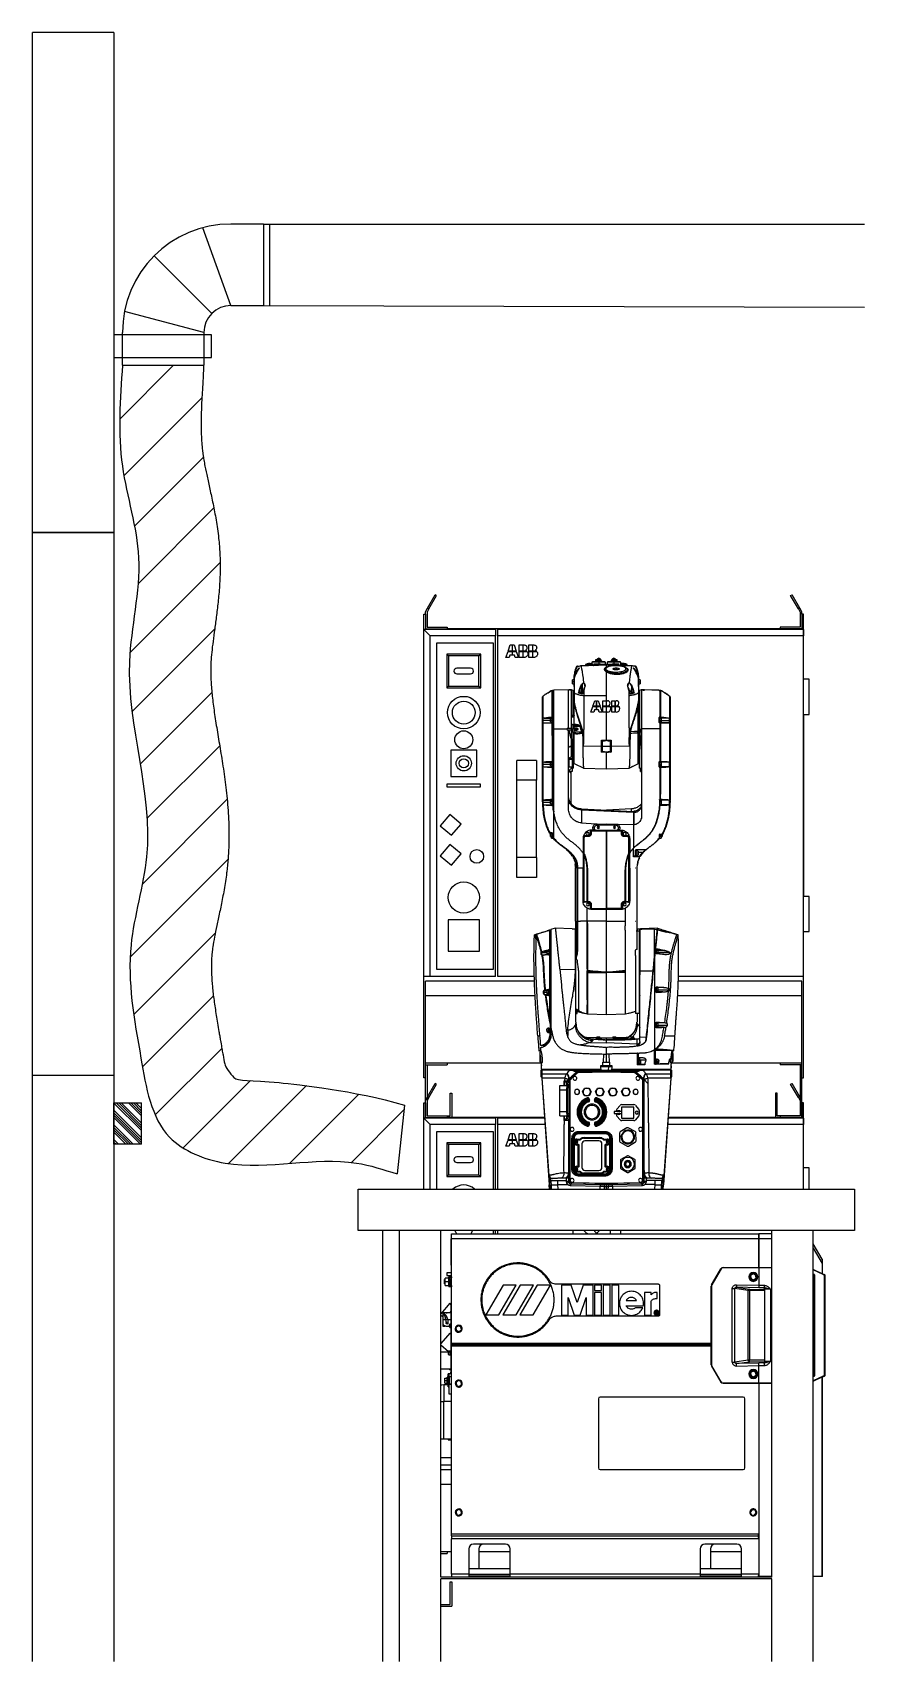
# Model space of a CAD drawing. Header units: millimetres. Extents: x -13464 to 9471, y -517 to 17126.
# Drawn here: x -11114 to -9582, y 2923 to 5923 of the extents above; entities that cross this region are included whole.
import ezdxf

# ---------------------------------------------------------------- set-up
doc = ezdxf.new("R2010")
doc.units = ezdxf.units.MM

msp = doc.modelspace()

# ---------------------------------------------------------------- hatches: boundary and pattern name
h = msp.add_hatch()
h.set_pattern_fill('ANSI31', color=256, scale=25)
edge = h.paths.add_edge_path()
edge.add_spline(control_points=[(-10429.1, 3947.4), (-10523.8, 3974.7), (-10623.1, 3985.1), (-10713.3, 3994.1), (-10735.9, 3990.9), (-10750.8, 4005.3), (-10759.2, 4017.9), (-10761.3, 4028.2), (-10762.3, 4033.7), (-10763.9, 4042.8), (-10764.5, 4046), (-10765.4, 4050.9), (-10765.7, 4052.6), (-10766.2, 4056), (-10766.5, 4057.7), (-10767.2, 4061.7), (-10767.6, 4063.8), (-10768.5, 4069), (-10769, 4072), (-10770, 4077.6), (-10770.4, 4080.2), (-10772.7, 4093.2), (-10774.4, 4103.1), (-10777.4, 4122.2), (-10778.8, 4131.4), (-10781.2, 4148.9), (-10782.2, 4157.2), (-10783.7, 4173.1), (-10784.2, 4180.7), (-10784.9, 4195.1), (-10785, 4201.9), (-10784.7, 4211.8), (-10784.6, 4215.2), (-10784.3, 4220.2), (-10784.1, 4221.8), (-10783.9, 4224.2), (-10783.9, 4225), (-10783.7, 4226.6), (-10783.6, 4227.4), (-10783.5, 4229), (-10783.4, 4229.8), (-10783.1, 4231.8), (-10783, 4232.9), (-10782.6, 4235.6), (-10782.4, 4237.2), (-10781.4, 4244.4), (-10780.3, 4250.5), (-10777.8, 4263.6), (-10776.4, 4270.7), (-10773.2, 4285.8), (-10771.4, 4293.9), (-10767.8, 4310.9), (-10765.9, 4319.9), (-10762.3, 4338.9), (-10760.5, 4348.9), (-10758.1, 4364.5), (-10757.4, 4369.7), (-10756.3, 4377.7), (-10756, 4380.4), (-10755.6, 4384.5), (-10755.4, 4385.9), (-10755.1, 4388.6), (-10755, 4390), (-10754.7, 4393.1), (-10754.5, 4394.9), (-10754, 4401.2), (-10753.7, 4405.8), (-10752.5, 4426.3), (-10752.3, 4441.9), (-10752.9, 4472.1), (-10753.8, 4486.7), (-10756.1, 4515.2), (-10757.7, 4528.9), (-10761.1, 4555.6), (-10763, 4568.5), (-10766.9, 4593.4), (-10768.9, 4605.5), (-10772.8, 4628.8), (-10774.7, 4640), (-10778.1, 4661.6), (-10779.7, 4672.1), (-10782.3, 4692), (-10783.4, 4701.5), (-10785.1, 4719.8), (-10785.6, 4728.4), (-10786, 4740.7), (-10786.1, 4744.6), (-10786.1, 4750.4), (-10786, 4752.2), (-10786, 4755), (-10786, 4756), (-10785.9, 4757.8), (-10785.9, 4758.7), (-10785.6, 4764.9), (-10785.2, 4770.5), (-10784.1, 4782.7), (-10783.3, 4789.3), (-10781.6, 4803.2), (-10780.7, 4810.6), (-10778.5, 4826.2), (-10777.4, 4834.4), (-10775.1, 4851.7), (-10774, 4860.7), (-10771.9, 4879.7), (-10770.9, 4889.7), (-10769.4, 4910.4), (-10768.9, 4921.2), (-10768.6, 4937.6), (-10768.6, 4942.8), (-10768.8, 4950.8), (-10768.8, 4953.4), (-10769, 4957.5), (-10769, 4958.8), (-10769.1, 4961.6), (-10769.2, 4962.9), (-10769.4, 4966.3), (-10769.5, 4968.2), (-10769.8, 4972.6), (-10770, 4975.1), (-10770.4, 4980.8), (-10770.7, 4984.1), (-10772.2, 4999.1), (-10773.8, 5010.3), (-10777.2, 5031.6), (-10779.1, 5041.7), (-10783, 5060.8), (-10785, 5069.9), (-10788.7, 5087.1), (-10790.6, 5095.2), (-10793.9, 5110.5), (-10795.4, 5117.6), (-10797.4, 5128.2), (-10798.1, 5132.1), (-10799.1, 5137.5), (-10799.3, 5139.3), (-10799.7, 5141.9), (-10799.9, 5142.8), (-10800.1, 5144.4), (-10800.2, 5145.3), (-10800.6, 5147.9), (-10800.8, 5149.7), (-10801.4, 5154.3), (-10801.7, 5157.2), (-10802.8, 5169.6), (-10803.4, 5179.6), (-10803.8, 5200.7), (-10803.7, 5211.8), (-10803.1, 5235.1), (-10802.5, 5247.3), (-10801, 5272.7), (-10800, 5285.9), (-10799.1, 5310)], knot_values=[0, 0, 0, 0, 13.247611, 13.247611, 32.467916, 32.467916, 51.688221, 51.688221, 70.908526, 70.908526, 80.804118, 80.804118, 85.751915, 85.751915, 90.699711, 90.699711, 96.886762, 96.886762, 105.645419, 105.645419, 113.367262, 113.367262, 144.426136, 144.426136, 175.48501, 175.48501, 206.543884, 206.543884, 237.602757, 237.602757, 268.661631, 268.661631, 285.304657, 285.304657, 293.626169, 293.626169, 297.786926, 297.786926, 301.947682, 301.947682, 305.96345, 305.96345, 311.576911, 311.576911, 318.818659, 318.818659, 343.444039, 343.444039, 368.069419, 368.069419, 392.694799, 392.694799, 417.320179, 417.320179, 441.945559, 441.945559, 453.827793, 453.827793, 459.76891, 459.76891, 462.739469, 462.739469, 465.710028, 465.710028, 469.425759, 469.425759, 479.420223, 479.420223, 514.295524, 514.295524, 549.170824, 549.170824, 584.046125, 584.046125, 618.921426, 618.921426, 653.796727, 653.796727, 688.672027, 688.672027, 723.547328, 723.547328, 758.422629, 758.422629, 793.29793, 793.29793, 810.472458, 810.472458, 819.059722, 819.059722, 823.353354, 823.353354, 827.646986, 827.646986, 851.791818, 851.791818, 875.93665, 875.93665, 900.081482, 900.081482, 924.226314, 924.226314, 948.371146, 948.371146, 972.515978, 972.515978, 996.66081, 996.66081, 1007.660184, 1007.660184, 1013.159872, 1013.159872, 1015.909715, 1015.909715, 1018.659559, 1018.659559, 1022.633319, 1022.633319, 1027.689481, 1027.689481, 1034.619266, 1034.619266, 1059.720598, 1059.720598, 1084.821931, 1084.821931, 1109.923263, 1109.923263, 1135.024596, 1135.024596, 1160.125928, 1160.125928, 1175.305869, 1175.305869, 1182.895839, 1182.895839, 1186.690824, 1186.690824, 1190.485809, 1190.485809, 1198.628074, 1198.628074, 1211.164907, 1211.164907, 1252.078208, 1252.078208, 1292.991509, 1292.991509, 1333.904809, 1333.904809, 1374.81811, 1374.81811, 1374.81811, 1374.81811], degree=3, periodic=0)
edge.add_line((-10799.1, 5310), (-10948.7, 5310))
edge.add_spline(control_points=[(-10948.7, 5310), (-10953.1, 5247.7), (-10961.4, 5128.1), (-10900.5, 4949.3), (-10965.9, 4707.8), (-10870.8, 4468.8), (-10949.9, 4227.3), (-10917.7, 4056.2), (-10889.5, 3883.1), (-10714.8, 3814.4), (-10569.9, 3861.6), (-10467.5, 3828.6), (-10442.8, 3820.6)], knot_values=[0, 0, 0, 0, 186.064204, 357.138995, 549.252072, 910.205235, 1074.773312, 1284.31369, 1439.079936, 1551.95199, 1794.047618, 1871.178535, 1871.178535, 1871.178535, 1871.178535], degree=3, periodic=0)
edge.add_line((-10442.8, 3820.6), (-10429.1, 3947.4))
at = {"linetype": 'Continuous', "lineweight": 18}
h = msp.add_hatch(dxfattribs=at)
h.set_pattern_fill('ANSI34', angle=90, style=0)
h.set_pattern_definition([(135, (2458.4, 9387.005), (-13.470384, -13.470384), []), (135, (2458.4, 9391.495), (-13.470384, -13.470384), []), (135, (2458.4, 9395.985), (-13.470384, -13.470384), []), (135, (2458.4, 9400.476), (-13.470384, -13.470384), [])])
h.paths.add_polyline_path([(-10964.3, 3875.2), (-10913.5, 3875.2), (-10913.5, 3951.4), (-10964.3, 3951.4)], flags=0)

# ---------------------------------------------------------------- linework, layer by layer
at = {"color": 7, "linetype": 'Continuous', "lineweight": 25}
for p, q in [((-10964.3, 5922.7), (-11114.3, 5922.7)), ((-11114.3, 5002.2), (-11114.3, 5922.7)), ((-10964.3, 5922.7), (-10964.3, 5002.2)), ((-11114.3, 4002.2), (-11114.3, 5002.2)), ((-11114.3, 5002.2), (-10964.3, 5002.2)), ((-10964.3, 5002.2), (-11114.3, 5002.2)), ((-10964.3, 5002.2), (-10964.3, 4002.2)), ((-10390.4, 4855.9), (-10386.5, 4862.6)), ((-10383.9, 4861.1), (-10387.4, 4855.1)), ((-10386.5, 4862.6), (-10372.4, 4887.2)), ((-10383.9, 4861.1), (-10386.5, 4862.6)), ((-10383.9, 4861.1), (-10369.8, 4885.7)), ((-10369.8, 4885.7), (-10372.4, 4887.2)), ((-9717.5, 4885.7), (-9714.9, 4887.2)), ((-9703.3, 4861.1), (-9717.5, 4885.7)), ((-9700.7, 4862.6), (-9714.9, 4887.2)), ((-9703.3, 4861.1), (-9700.7, 4862.6)), ((-9703.3, 4861.1), (-9699.8, 4855.1)), ((-9696.8, 4855.9), (-9700.7, 4862.6)), ((-10393.6, 4851.3), (-10390.4, 4851.3)), ((-10393.6, 3997.3), (-10393.6, 4851.3)), ((-10390.4, 4851.3), (-10390.4, 4855.9)), ((-10390.4, 4851.3), (-10390.4, 4824.3)), ((-10387.4, 4855.1), (-10387.4, 4827.3)), ((-9699.8, 4855.1), (-9699.8, 4827.3)), ((-9696.8, 4851.3), (-9696.8, 4855.9)), ((-9696.8, 4851.3), (-9696.8, 4824.3)), ((-9693.6, 4851.3), (-9696.8, 4851.3)), ((-9693.6, 4731.8), (-9693.6, 4851.3)), ((-10393.1, 4184.3), (-10393.1, 4823.3)), ((-10381.6, 4811.8), (-10393.1, 4823.3)), ((-10261.1, 4823.3), (-10393.1, 4823.3)), ((-10390.4, 4824.3), (-10350.4, 4824.3)), ((-10387.4, 4827.3), (-10350.4, 4827.3)), ((-10381.6, 4184.3), (-10381.6, 4811.8)), ((-10261.1, 4811.8), (-10381.6, 4811.8)), ((-10350.4, 4827.3), (-10350.4, 4824.3)), ((-9736.8, 4824.3), (-10350.4, 4824.3)), ((-10261.1, 4823.3), (-10261.1, 4811.8)), ((-10261.1, 4184.3), (-10261.1, 4811.8)), ((-9694.1, 4823.3), (-10257.1, 4823.3)), ((-10257.1, 4811.8), (-10257.1, 4823.3)), ((-10257.1, 4184.3), (-10257.1, 4811.8)), ((-9694.1, 4811.8), (-10257.1, 4811.8)), ((-9736.8, 4827.3), (-9736.8, 4824.3)), ((-9699.8, 4827.3), (-9736.8, 4827.3)), ((-9696.8, 4824.3), (-9736.8, 4824.3)), ((-9694.1, 4823.3), (-9694.1, 4811.8)), ((-9694.1, 4731.8), (-9694.1, 4811.8)), ((-10264.9, 4798), (-10369.9, 4798)), ((-10369.9, 4798), (-10369.9, 4198)), ((-10347.8, 4774.8), (-10351.1, 4778.1)), ((-10351.1, 4778.1), (-10351.1, 4715.6)), ((-10288.6, 4778.1), (-10351.1, 4778.1)), ((-10347.8, 4774.8), (-10347.8, 4718.8)), ((-10291.8, 4774.8), (-10347.8, 4774.8)), ((-10291.8, 4774.8), (-10288.6, 4778.1)), ((-10291.8, 4718.8), (-10291.8, 4774.8)), ((-10288.6, 4715.6), (-10288.6, 4778.1)), ((-10264.9, 4198), (-10264.9, 4798)), ((-10242.1, 4771.8), (-10238.2, 4783)), ((-10236.4, 4771.8), (-10242.1, 4771.8)), ((-10238.2, 4783), (-10230.9, 4783)), ((-10238, 4783.6), (-10234.1, 4794.8)), ((-10230.9, 4783.6), (-10238, 4783.6)), ((-10234.8, 4776.3), (-10236.4, 4771.8)), ((-10230.9, 4776.3), (-10234.8, 4776.3)), ((-10234.1, 4794.8), (-10230.9, 4794.8)), ((-10230.9, 4794.8), (-10230.9, 4783.6)), ((-10230.9, 4783), (-10230.9, 4776.3)), ((-10230.3, 4794.8), (-10227.2, 4794.8)), ((-10230.3, 4783.6), (-10230.3, 4794.8)), ((-10223.3, 4783.6), (-10230.3, 4783.6)), ((-10230.3, 4783), (-10223.1, 4783)), ((-10230.3, 4776.3), (-10230.3, 4783)), ((-10226.5, 4776.3), (-10230.3, 4776.3)), ((-10227.2, 4794.8), (-10223.3, 4783.6)), ((-10224.9, 4771.8), (-10226.5, 4776.3)), ((-10219.2, 4771.8), (-10224.9, 4771.8)), ((-10223.1, 4783), (-10219.2, 4771.8)), ((-10217.6, 4783.6), (-10217.6, 4794.8)), ((-10217.6, 4794.8), (-10211.1, 4794.8)), ((-10211.1, 4783.6), (-10217.6, 4783.6)), ((-10217.6, 4771.8), (-10217.6, 4783)), ((-10217.6, 4783), (-10211.1, 4783)), ((-10211.1, 4771.8), (-10217.6, 4771.8)), ((-10211.1, 4794.8), (-10211.1, 4783.6)), ((-10211.1, 4783), (-10211.1, 4771.8)), ((-10210.5, 4783.6), (-10210.5, 4794.8)), ((-10210.5, 4794.8), (-10208.5, 4794.8)), ((-10203.6, 4783.6), (-10210.5, 4783.6)), ((-10210.5, 4771.8), (-10210.5, 4783)), ((-10210.5, 4783), (-10203.2, 4783)), ((-10208.5, 4771.8), (-10210.5, 4771.8)), ((-10199.8, 4783.6), (-10199.8, 4794.8)), ((-10199.8, 4794.8), (-10193.1, 4794.8)), ((-10193.1, 4783.6), (-10199.8, 4783.6)), ((-10199.8, 4771.8), (-10199.8, 4783)), ((-10199.8, 4783), (-10193.1, 4783)), ((-10193.1, 4771.8), (-10199.8, 4771.8)), ((-10193.1, 4794.8), (-10193.1, 4783.6)), ((-10193.1, 4783), (-10193.1, 4771.8)), ((-10192.5, 4794.8), (-10190.5, 4794.8)), ((-10192.5, 4783.6), (-10192.5, 4794.8)), ((-10185.7, 4783.6), (-10192.5, 4783.6)), ((-10192.5, 4783), (-10185.3, 4783)), ((-10192.5, 4771.8), (-10192.5, 4783)), ((-10190.5, 4771.8), (-10192.5, 4771.8)), ((-10307.1, 4752.1), (-10332.6, 4752.1)), ((-10332.6, 4741.6), (-10307.1, 4741.6)), ((-10115.7, 4741), (-10116.3, 4737.5)), ((-10116.3, 4737.5), (-10115.7, 4741)), ((-10111.5, 4755.9), (-10111.2, 4755.9)), ((-10111.2, 4755.9), (-10110.5, 4755.9)), ((-10111, 4755.4), (-10111, 4755.3)), ((-10110.8, 4755.4), (-10111, 4755.4)), ((-10110.4, 4748.1), (-10110.4, 4746.7)), ((-10108.8, 4755.9), (-10105.5, 4756.1)), ((-10095.4, 4758.9), (-10095.4, 4756.4)), ((-10088.6, 4758.9), (-10095.4, 4758.9)), ((-10088.6, 4759.1), (-10095.2, 4759.1)), ((-10088.6, 4759.1), (-10088.6, 4758.9)), ((-10082, 4759.1), (-10088.6, 4759.1)), ((-10088.6, 4756.7), (-10088.6, 4758.9)), ((-10081.9, 4758.9), (-10088.6, 4758.9)), ((-10082.6, 4763.9), (-10083.6, 4762.9)), ((-10083.6, 4762.9), (-10083.6, 4759.8)), ((-10071.1, 4762.9), (-10083.6, 4762.9)), ((-10071.1, 4763.9), (-10082.6, 4763.9)), ((-10081.9, 4756.9), (-10081.9, 4758.9)), ((-10080.3, 4759.8), (-10080.5, 4756.9)), ((-10080.3, 4759.8), (-10072.1, 4759.8)), ((-10076.1, 4765.4), (-10077.6, 4763.9)), ((-10076.2, 4766.5), (-10077.3, 4766.5)), ((-10075.5, 4767.5), (-10076.3, 4767.5)), ((-10076.3, 4765.5), (-10075.5, 4765.5)), ((-10075.6, 4766.5), (-10076.2, 4766.5)), ((-10071.1, 4765.4), (-10076.1, 4765.4)), ((-10075.6, 4766.5), (-10066.6, 4766.5)), ((-10074.6, 4767.5), (-10075.5, 4767.5)), ((-10075.5, 4765.5), (-10074.6, 4765.5)), ((-10070.4, 4767.6), (-10075.1, 4767.6)), ((-10067.6, 4767.5), (-10074.6, 4767.5)), ((-10074.6, 4765.5), (-10067.6, 4765.5)), ((-10073.9, 4767.6), (-10073.9, 4767.5)), ((-10073.9, 4765.5), (-10073.9, 4765.4)), ((-10072.1, 4759.5), (-10072.1, 4759.8)), ((-10072.1, 4759.8), (-10067.6, 4759.8)), ((-10072.1, 4759.5), (-10067.6, 4759.7)), ((-10071.1, 4767.6), (-10071.1, 4767.5)), ((-10071.1, 4765.5), (-10071.1, 4765.4)), ((-10071.1, 4765.4), (-10071.1, 4763.9)), ((-10066.1, 4765.4), (-10071.1, 4765.4)), ((-10071.1, 4763.9), (-10071.1, 4762.9)), ((-10059.7, 4763.9), (-10071.1, 4763.9)), ((-10058.7, 4762.9), (-10071.1, 4762.9)), ((-10071.1, 4762.9), (-10071.1, 4759.8)), ((-10067.1, 4767.6), (-10070.4, 4767.6)), ((-10068.4, 4767.5), (-10068.4, 4767.6)), ((-10068.4, 4765.4), (-10068.4, 4765.5)), ((-10067.6, 4759.8), (-10067.6, 4759.7)), ((-10064.6, 4763.9), (-10066.1, 4765.4)), ((-10058.7, 4762.9), (-10059.7, 4763.9)), ((-10058.7, 4759.3), (-10058.7, 4762.9)), ((-10057.1, 4758), (-10057.1, 4759.3)), ((-10051.5, 4757.6), (-10057.1, 4757.8)), ((-10054.5, 4754.8), (-10056.9, 4753.7)), ((-10055.1, 4754.5), (-10056.8, 4754)), ((-10054.6, 4763.9), (-10055.6, 4762.9)), ((-10055.6, 4762.9), (-10055.6, 4759.3)), ((-10043.1, 4762.9), (-10055.6, 4762.9)), ((-10043.1, 4763.9), (-10054.6, 4763.9)), ((-10048.1, 4765.4), (-10049.6, 4763.9)), ((-10043.1, 4765.4), (-10048.1, 4765.4)), ((-10047.6, 4766.5), (-10046.4, 4766.5)), ((-10042.4, 4767.6), (-10047.1, 4767.6)), ((-10045.7, 4767.5), (-10046.6, 4767.5)), ((-10046.6, 4765.5), (-10045.9, 4765.5)), ((-10046.6, 4759.8), (-10042.1, 4759.8)), ((-10046.6, 4759.7), (-10046.6, 4759.8)), ((-10046.6, 4759.7), (-10042.1, 4759.5)), ((-10046.4, 4766.5), (-10044.9, 4766.5)), ((-10045.9, 4767.6), (-10045.9, 4767.5)), ((-10045.9, 4765.8), (-10045.9, 4765.4)), ((-10043.9, 4767.5), (-10045.7, 4767.5)), ((-10045.7, 4765.5), (-10043.9, 4765.5)), ((-10036.9, 4766.5), (-10044.9, 4766.5)), ((-10037.9, 4767.5), (-10043.9, 4767.5)), ((-10043.9, 4765.5), (-10037.9, 4765.5)), ((-10043.1, 4767.6), (-10043.1, 4767.5)), ((-10043.1, 4765.5), (-10043.1, 4765.4)), ((-10043.1, 4765.4), (-10043.1, 4763.9)), ((-10038.1, 4765.4), (-10043.1, 4765.4)), ((-10043.1, 4763.9), (-10043.1, 4762.9)), ((-10031.7, 4763.9), (-10043.1, 4763.9)), ((-10030.7, 4762.9), (-10043.1, 4762.9)), ((-10043.1, 4762.9), (-10043.1, 4759.8)), ((-10039.1, 4767.6), (-10042.4, 4767.6)), ((-10042.1, 4759.5), (-10042.1, 4759.8)), ((-10042.1, 4759.8), (-10033.9, 4759.8)), ((-10040.4, 4767.5), (-10040.4, 4767.6)), ((-10040.4, 4765.4), (-10040.4, 4765.5)), ((-10039.1, 4752.5), (-10039.1, 4749.5)), ((-10039.1, 4749.1), (-10039.1, 4749.5)), ((-10039.1, 4748.9), (-10039.1, 4749.1)), ((-10036.6, 4763.9), (-10038.1, 4765.4)), ((-10033.7, 4756.9), (-10033.9, 4759.8)), ((-10030.7, 4762.9), (-10031.7, 4763.9)), ((-10030.7, 4758), (-10030.7, 4762.9)), ((-10025.6, 4759.1), (-10030.7, 4759.1)), ((-10025.6, 4758.9), (-10030.7, 4758.9)), ((-10025.6, 4759.1), (-10025.6, 4758.9)), ((-10019, 4759.1), (-10025.6, 4759.1)), ((-10025.6, 4756.7), (-10025.6, 4758.9)), ((-10018.9, 4758.9), (-10025.6, 4758.9)), ((-10018.9, 4756.4), (-10018.9, 4758.9)), ((-10009.6, 4756.1), (-10018.9, 4756.4)), ((-10009.6, 4756.1), (-10014.4, 4756.3)), ((-10008.8, 4756.1), (-10009.5, 4756.1)), ((-10005.5, 4755.9), (-10008.8, 4756.1)), ((-10003.8, 4748.1), (-10003.8, 4746.7)), ((-10003.7, 4755.9), (-10003, 4755.9)), ((-10003.4, 4755.4), (-10003.4, 4755.4)), ((-9997.9, 4737.5), (-9998.4, 4740.1)), ((-9998.4, 4740.1), (-9997.9, 4737.5)), ((-10347.8, 4718.8), (-10351.1, 4715.6)), ((-10351.1, 4715.6), (-10288.6, 4715.6)), ((-10347.8, 4718.8), (-10291.8, 4718.8)), ((-10291.8, 4718.8), (-10288.6, 4715.6)), ((-10157.8, 4710.3), (-10160.3, 4709)), ((-10157.3, 4710.5), (-10160.1, 4710.5)), ((-10160.1, 4709.1), (-10160.1, 4710.5)), ((-10154.1, 4711.1), (-10156.4, 4711)), ((-10127.1, 4712.3), (-10154.1, 4711.4)), ((-10154.1, 4640.3), (-10154.1, 4711.4)), ((-10121.1, 4711.3), (-10127.1, 4712.3)), ((-10127.1, 4640.8), (-10127.1, 4712.3)), ((-10121.3, 4712.1), (-10125.7, 4712.1)), ((-10124.3, 4711.8), (-10122.1, 4711.9)), ((-10122.1, 4711.4), (-10122.1, 4711.9)), ((-10118.3, 4711.2), (-10121.3, 4712.1)), ((-10121.3, 4712.1), (-10121.3, 4711.7)), ((-10121.1, 4640.8), (-10121.1, 4711.3)), ((-10116.6, 4730.3), (-10119.6, 4730.3)), ((-10119.6, 4726.8), (-10119.6, 4730.3)), ((-10119.6, 4723.3), (-10119.6, 4726.8)), ((-10116.6, 4726.8), (-10119.6, 4726.8)), ((-10119.6, 4723.3), (-10116.6, 4723.3)), ((-10118.3, 4665.1), (-10118.3, 4711.2)), ((-10118.1, 4665.5), (-10118.1, 4711.1)), ((-10116.6, 4735.8), (-10116.5, 4736.3)), ((-10116.6, 4735.8), (-10116.6, 4735.8)), ((-10116.6, 4735.8), (-10116.6, 4707.2)), ((-10116.5, 4736), (-10116.3, 4737.5)), ((-10116.5, 4720.1), (-10116.3, 4736.8)), ((-10116.5, 4735.8), (-10116.5, 4736)), ((-10116.3, 4734), (-10116.5, 4718.1)), ((-10116.5, 4720.1), (-10116.5, 4720.3)), ((-10116.5, 4718.1), (-10116.5, 4720.1)), ((-10115.9, 4736.6), (-10115.9, 4734.9)), ((-10103.2, 4719.3), (-10103.1, 4709.6)), ((-10101.1, 4709.8), (-10101.1, 4723.1)), ((-10098.9, 4711.5), (-10100.2, 4704.7)), ((-10097.1, 4716.7), (-10098.8, 4711.2)), ((-10096.9, 4719.5), (-10097.5, 4716.7)), ((-10016.7, 4716.7), (-10017.3, 4719.5)), ((-10015.4, 4711.2), (-10017.1, 4716.7)), ((-10014, 4704.7), (-10015.3, 4711.5)), ((-10011, 4719.3), (-10011.1, 4709.6)), ((-9998.3, 4734.9), (-9998.3, 4736.6)), ((-9997.9, 4737.5), (-9997.7, 4736)), ((-9997.9, 4736.8), (-9997.7, 4720.1)), ((-9997.7, 4718.1), (-9997.9, 4734)), ((-9997.6, 4735.8), (-9997.7, 4736.3)), ((-9997.7, 4736), (-9997.7, 4735.8)), ((-9997.6, 4735.8), (-9997.7, 4736)), ((-9997.7, 4720.1), (-9997.7, 4718.1)), ((-9997.6, 4735.8), (-9997.6, 4707.2)), ((-9994.6, 4730.3), (-9997.6, 4730.3)), ((-9997.6, 4726.8), (-9994.6, 4726.8)), ((-9997.6, 4723.3), (-9994.6, 4723.3)), ((-9996.1, 4711.1), (-9996.1, 4639.8)), ((-9992.9, 4712.1), (-9995.9, 4711.2)), ((-9995.9, 4711.2), (-9995.9, 4639.8)), ((-9994.6, 4730.3), (-9994.6, 4726.8)), ((-9994.6, 4726.8), (-9994.6, 4723.3)), ((-9986.8, 4712.1), (-9992.9, 4712.1)), ((-9992.9, 4711.7), (-9992.9, 4712.1)), ((-9992.1, 4711.9), (-9992.1, 4640.3)), ((-9987.1, 4712.3), (-9988.6, 4712.1)), ((-9960.1, 4711.4), (-9987.1, 4712.3)), ((-9987.1, 4712.3), (-9987.1, 4712.1)), ((-9959.6, 4711), (-9986.8, 4712.1)), ((-9986.8, 4711.7), (-9986.8, 4712.1)), ((-9960.1, 4711.4), (-9960.1, 4711)), ((-9957.8, 4711), (-9960.1, 4711.1)), ((-9959.6, 4710.9), (-9959.6, 4711)), ((-9957.8, 4710.7), (-9957.8, 4711)), ((-9957.4, 4710.7), (-9957.8, 4710.7)), ((-9957.4, 4710.9), (-9957.4, 4710.9)), ((-9956.1, 4710.5), (-9957.1, 4710.5)), ((-9954.1, 4710.5), (-9956.1, 4710.5)), ((-9956.1, 4710.5), (-9956.1, 4710.1)), ((-9954.1, 4710.5), (-9954.1, 4709.2)), ((-9683.1, 4731.8), (-9694.1, 4731.8)), ((-9694.1, 4666.8), (-9694.1, 4731.8)), ((-9683.1, 4666.8), (-9683.1, 4731.8)), ((-10170.3, 4703.2), (-10170.2, 4703.2)), ((-10170.2, 4703.2), (-10170.3, 4703.1)), ((-10107.5, 4707), (-10107.4, 4707)), ((-10107.4, 4707), (-10103.9, 4707.4)), ((-10107.4, 4706.9), (-10103.9, 4707.3)), ((-10103.9, 4706.8), (-10107.1, 4706.4)), ((-10103.9, 4709.3), (-10103.9, 4706.4)), ((-10102, 4705.9), (-10102, 4708.9)), ((-10100.7, 4705.3), (-10100.5, 4705.3)), ((-10100.5, 4705.3), (-10100.5, 4705.3)), ((-10100.2, 4705.7), (-10100.3, 4705.6)), ((-10099.4, 4709.7), (-10100.2, 4709.8)), ((-10085.7, 4671.2), (-10082.2, 4681.2)), ((-10082.2, 4681.2), (-10075.6, 4681.2)), ((-10081.9, 4682.1), (-10078.4, 4692.1)), ((-10075.6, 4682.1), (-10081.9, 4682.1)), ((-10078.4, 4692.1), (-10075.6, 4692.1)), ((-10075.6, 4692.1), (-10075.6, 4682.1)), ((-10075.6, 4681.2), (-10075.6, 4675.4)), ((-10074.8, 4682.1), (-10074.8, 4692.1)), ((-10074.8, 4692.1), (-10072.1, 4692.1)), ((-10068.6, 4682.1), (-10074.8, 4682.1)), ((-10074.8, 4675.4), (-10074.8, 4681.2)), ((-10074.8, 4681.2), (-10068.3, 4681.2)), ((-10072.1, 4692.1), (-10068.6, 4682.1)), ((-10068.3, 4681.2), (-10064.8, 4671.2)), ((-10063.3, 4692.1), (-10057.5, 4692.1)), ((-10063.3, 4682.1), (-10063.3, 4692.1)), ((-10057.5, 4682.1), (-10063.3, 4682.1)), ((-10063.3, 4681.2), (-10057.5, 4681.2)), ((-10063.3, 4671.2), (-10063.3, 4681.2)), ((-10057.5, 4692.1), (-10057.5, 4682.1)), ((-10057.5, 4681.2), (-10057.5, 4671.2)), ((-10056.6, 4682.1), (-10056.6, 4692.1)), ((-10056.6, 4692.1), (-10055, 4692.1)), ((-10050.7, 4682.1), (-10056.6, 4682.1)), ((-10056.6, 4671.2), (-10056.6, 4681.2)), ((-10056.6, 4681.2), (-10049.9, 4681.2)), ((-10047, 4682.1), (-10047, 4692.1)), ((-10047, 4692.1), (-10041.2, 4692.1)), ((-10041.2, 4682.1), (-10047, 4682.1)), ((-10047, 4681.2), (-10041.2, 4681.2)), ((-10047, 4671.2), (-10047, 4681.2)), ((-10041.2, 4692.1), (-10041.2, 4682.1)), ((-10041.2, 4681.2), (-10041.2, 4671.2)), ((-10040.3, 4682.1), (-10040.3, 4692.1)), ((-10040.3, 4692.1), (-10038.7, 4692.1)), ((-10034.4, 4682.1), (-10040.3, 4682.1)), ((-10040.3, 4671.2), (-10040.3, 4681.2)), ((-10040.3, 4681.2), (-10033.6, 4681.2)), ((-10014.6, 4708.9), (-10014, 4708.9)), ((-10014, 4706.1), (-10014, 4708.9)), ((-10013.9, 4705.6), (-10014, 4705.7)), ((-10013.7, 4705.3), (-10013.5, 4705.3)), ((-10010.4, 4706.4), (-10010.4, 4709.3)), ((-10010.4, 4707.4), (-10006.8, 4707)), ((-10007.1, 4706.4), (-10010.4, 4706.8)), ((-10006.8, 4707), (-10006.7, 4707)), ((-9999.1, 4681.7), (-9999.1, 4683.2)), ((-9998, 4689.6), (-9997.6, 4691.8)), ((-9997.6, 4691.6), (-9997.6, 4624)), ((-9939.8, 4699.8), (-9939.9, 4700)), ((-10174.6, 4655.8), (-10174.6, 4659.1)), ((-10174.1, 4655.8), (-10174.6, 4655.8)), ((-10174.6, 4650.9), (-10174.6, 4655.8)), ((-10174.1, 4659.6), (-10171.6, 4660.3)), ((-10174.1, 4658.8), (-10174.1, 4655.8)), ((-10174.1, 4655.8), (-10174.1, 4651.4)), ((-10160.1, 4655.8), (-10174.1, 4655.8)), ((-10172, 4650.8), (-10174.1, 4650.9)), ((-10171.4, 4659.7), (-10173.9, 4659.1)), ((-10173.9, 4651.3), (-10171.8, 4651.2)), ((-10171.8, 4651.2), (-10157.6, 4651.7)), ((-10171.4, 4659.7), (-10157.6, 4659.3)), ((-10157.1, 4658.5), (-10160.1, 4658.5)), ((-10160.1, 4655.8), (-10160.1, 4658.5)), ((-10157.1, 4655.8), (-10160.1, 4655.8)), ((-10160.1, 4653), (-10160.1, 4655.8)), ((-10160.1, 4653), (-10157.1, 4653)), ((-10157.6, 4659.3), (-10157.6, 4661.5)), ((-10157.6, 4658.5), (-10157.6, 4659.3)), ((-10157.6, 4651.7), (-10157.6, 4653)), ((-10157.6, 4651.6), (-10157.6, 4651.7)), ((-10119.4, 4665), (-10121.1, 4664.9)), ((-10119.5, 4664.9), (-10121.1, 4664.8)), ((-10119.5, 4662), (-10121.1, 4662)), ((-10119.5, 4662), (-10119.5, 4664.9)), ((-10080.2, 4671.2), (-10085.7, 4671.2)), ((-10078.8, 4675.4), (-10080.2, 4671.2)), ((-10075.6, 4675.4), (-10078.8, 4675.4)), ((-10071.7, 4675.4), (-10074.8, 4675.4)), ((-10070.2, 4671.2), (-10071.7, 4675.4)), ((-10064.8, 4671.2), (-10070.2, 4671.2)), ((-10057.5, 4671.2), (-10063.3, 4671.2)), ((-10055, 4671.2), (-10056.6, 4671.2)), ((-10041.2, 4671.2), (-10047, 4671.2)), ((-10038.7, 4671.2), (-10040.3, 4671.2)), ((-9996.6, 4652), (-9996.6, 4650.9)), ((-9996.1, 4652.2), (-9996.2, 4652.1)), ((-9959.6, 4652.2), (-9959.6, 4661.3)), ((-9959.1, 4661.1), (-9959.1, 4652.1)), ((-9956.1, 4658.5), (-9959.1, 4658.5)), ((-9959.1, 4655.8), (-9956.1, 4655.8)), ((-9959.1, 4653), (-9956.1, 4653)), ((-9958.6, 4661.6), (-9958.6, 4659.3)), ((-9942.8, 4659.8), (-9958.6, 4659.3)), ((-9958.6, 4659.3), (-9958.6, 4658.5)), ((-9958.6, 4653), (-9958.6, 4651.7)), ((-9958.6, 4651.7), (-9958.6, 4651.6)), ((-9942.4, 4651.2), (-9958.6, 4651.7)), ((-9957.7, 4651.2), (-9958.6, 4651.2)), ((-9956.1, 4658.5), (-9956.1, 4655.8)), ((-9956.1, 4655.8), (-9956.1, 4653)), ((-9956.1, 4655.8), (-9940.6, 4655.8)), ((-9940.6, 4659.2), (-9942.8, 4659.8)), ((-9942.7, 4660.3), (-9940.4, 4659.8)), ((-9942.4, 4651.2), (-9940.6, 4651.2)), ((-9940.3, 4650.8), (-9942.2, 4650.8)), ((-9940.6, 4655.8), (-9940.6, 4659.2)), ((-9940.6, 4651.2), (-9940.6, 4655.8)), ((-9939.6, 4655.8), (-9940.6, 4655.8)), ((-9939.6, 4659.7), (-9939.6, 4655.8)), ((-9939.6, 4655.8), (-9939.6, 4650.3)), ((-9694.1, 4666.8), (-9683.1, 4666.8)), ((-9694.1, 4331.8), (-9694.1, 4666.8)), ((-9693.6, 4666.8), (-9693.6, 4331.8)), ((-10156.5, 4640.3), (-10154.1, 4640.3)), ((-10154.1, 4487.5), (-10154.1, 4640.3)), ((-10154.1, 4640.3), (-10130, 4640.3)), ((-10127.1, 4640.8), (-10129.1, 4640.8)), ((-10129.1, 4638.8), (-10127.1, 4638.8)), ((-10121.1, 4640.8), (-10127.1, 4640.8)), ((-10127.1, 4605.1), (-10127.1, 4638.8)), ((-10127.1, 4638.8), (-10126.7, 4638.8)), ((-10126.7, 4638.8), (-10121.1, 4638.8)), ((-10119.6, 4648.4), (-10121.1, 4648.4)), ((-10121.1, 4648.2), (-10118.8, 4648.2)), ((-10121.1, 4638.8), (-10121.1, 4640.8)), ((-10119.6, 4639.8), (-10121.1, 4639.8)), ((-10119.6, 4639.8), (-10121.1, 4639.8)), ((-10121.1, 4617.7), (-10121.1, 4638.8)), ((-10116.6, 4640.3), (-10119.6, 4640.3)), ((-10119.6, 4633.3), (-10119.6, 4640.3)), ((-10116.6, 4633.3), (-10119.6, 4633.3)), ((-10118.3, 4640.3), (-10118.3, 4648)), ((-10118.3, 4633.3), (-10118.3, 4568.3)), ((-10118.3, 4568.3), (-10118.3, 4633.3)), ((-10118.1, 4640.3), (-10118.1, 4647.7)), ((-10118.1, 4568.4), (-10118.1, 4633.3)), ((-10105.2, 4644.4), (-10116.6, 4643.8)), ((-10116.6, 4642), (-10116.6, 4643.8)), ((-10116.6, 4642), (-10112.1, 4642)), ((-10116.6, 4640), (-10116.6, 4642)), ((-10112.1, 4640), (-10116.6, 4640)), ((-10116.6, 4639.5), (-10116.6, 4640)), ((-10116.6, 4639.5), (-10112.1, 4639.5)), ((-10116.6, 4637.5), (-10116.6, 4639.5)), ((-10116.6, 4635.7), (-10116.6, 4637.5)), ((-10112.1, 4637.5), (-10116.6, 4637.5)), ((-10116.6, 4635.7), (-10102.7, 4635)), ((-10113.2, 4632.6), (-10116.6, 4632.8)), ((-10112.1, 4642), (-10112.1, 4640)), ((-10112.1, 4637.5), (-10112.1, 4639.5)), ((-10111.9, 4639.8), (-10109.9, 4639.8)), ((-9997.6, 4624), (-9999.1, 4620.2)), ((-9997.6, 4640.3), (-9996.1, 4640.3)), ((-9997.6, 4633.3), (-9996.1, 4633.3)), ((-9996.1, 4648.2), (-9996.6, 4648.2)), ((-9996.6, 4647.7), (-9996.6, 4647.4)), ((-9996.6, 4647.4), (-9996.6, 4647.3)), ((-9996.6, 4647.3), (-9996.6, 4646.7)), ((-9996.1, 4639.8), (-9996.1, 4568.4)), ((-9995.9, 4639.8), (-9996.1, 4639.8)), ((-9995.9, 4639.8), (-9992.1, 4639.8)), ((-9995.9, 4639.8), (-9995.9, 4568.3)), ((-9995.9, 4633.3), (-9994.6, 4633.3)), ((-9994.6, 4639.8), (-9994.6, 4633.3)), ((-9993.1, 4639.8), (-9993.1, 4622.7)), ((-9992.1, 4640.3), (-9992.1, 4635.4)), ((-9957.7, 4640.3), (-9992.1, 4640.3)), ((-9992.1, 4635.4), (-9992.1, 4480.2)), ((-10295.8, 4600.8), (-10343.8, 4600.8)), ((-10343.8, 4600.8), (-10343.8, 4552.8)), ((-10295.8, 4552.8), (-10295.8, 4600.8)), ((-10127.1, 4494.7), (-10127.1, 4605.1)), ((-10121.1, 4609), (-10121.1, 4617.7)), ((-10121.1, 4608.6), (-10121.1, 4609)), ((-10120.1, 4597.5), (-10121.1, 4597.5)), ((-10120.1, 4597.5), (-10120.1, 4585.2)), ((-10099.5, 4608.2), (-10100, 4608.3)), ((-10065.9, 4607.7), (-10099.5, 4608.2)), ((-10065.9, 4619.5), (-10064.1, 4618)), ((-10064.4, 4617.7), (-10065.9, 4619.5)), ((-10065.9, 4597.2), (-10065.9, 4607.7)), ((-10064.4, 4607.6), (-10065.9, 4607.7)), ((-10065.9, 4597.2), (-10064.4, 4598.5)), ((-10064.1, 4598.2), (-10065.9, 4597.2)), ((-10049.8, 4607.6), (-10064.4, 4607.6)), ((-10064.4, 4598.5), (-10064.4, 4607.6)), ((-10057.1, 4566.8), (-10057.1, 4596.9)), ((-10050.1, 4618), (-10048.3, 4619.5)), ((-10048.3, 4597.2), (-10050.1, 4598.2)), ((-10048.3, 4619.5), (-10049.8, 4617.7)), ((-10048.3, 4607.7), (-10049.8, 4607.6)), ((-10049.8, 4607.6), (-10049.8, 4598.5)), ((-10049.8, 4598.5), (-10048.3, 4597.2)), ((-10014.7, 4608.2), (-10048.3, 4607.7)), ((-10048.3, 4607.7), (-10048.3, 4597.2)), ((-10014.2, 4608.3), (-10014.7, 4608.2)), ((-9997.6, 4608.4), (-9999.1, 4605.8)), ((-9999.1, 4602), (-9997.6, 4602.5)), ((-9997.6, 4596.7), (-9999.1, 4596.3)), ((-9997.6, 4608.4), (-9997.6, 4602.5)), ((-9997.6, 4602.5), (-9997.6, 4596.7)), ((-10186, 4582.3), (-10222, 4582.3)), ((-10222, 4545.6), (-10222, 4582.3)), ((-10186, 4582.3), (-10186, 4545.6)), ((-10174.6, 4574.8), (-10174.6, 4578.8)), ((-10174.1, 4574.8), (-10174.6, 4574.8)), ((-10174.6, 4570.7), (-10174.6, 4574.8)), ((-10174.6, 4513.2), (-10174.6, 4570.7)), ((-10174.1, 4579.1), (-10171.4, 4579.6)), ((-10174.1, 4578.4), (-10174.1, 4574.8)), ((-10174.1, 4574.8), (-10174.1, 4571.1)), ((-10160.1, 4574.8), (-10174.1, 4574.8)), ((-10171.6, 4569.9), (-10174.1, 4570.4)), ((-10174.1, 4570.4), (-10174.1, 4513.2)), ((-10171.2, 4579.1), (-10173.9, 4578.6)), ((-10173.9, 4570.8), (-10171.4, 4570.4)), ((-10171.4, 4570.4), (-10157.6, 4570.9)), ((-10171.2, 4579.1), (-10157.6, 4578.6)), ((-10157.1, 4577.5), (-10160.1, 4577.5)), ((-10160.1, 4574.8), (-10160.1, 4577.5)), ((-10157.1, 4574.8), (-10160.1, 4574.8)), ((-10160.1, 4572), (-10160.1, 4574.8)), ((-10160.1, 4572), (-10157.1, 4572)), ((-10157.6, 4578.6), (-10157.6, 4579.8)), ((-10157.6, 4577.5), (-10157.6, 4578.6)), ((-10157.6, 4570.9), (-10157.6, 4572)), ((-10157.6, 4569.7), (-10157.6, 4570.9)), ((-10157.1, 4570.2), (-10157.1, 4579.3)), ((-10120.1, 4583.8), (-10126.4, 4583.8)), ((-10120.1, 4569.5), (-10126.4, 4569.5)), ((-10120.1, 4561.8), (-10126.2, 4561.8)), ((-10125.1, 4586.4), (-10126, 4585.2)), ((-10120.1, 4585.2), (-10126, 4585.2)), ((-10125.8, 4562.6), (-10120.1, 4562.6)), ((-10124.6, 4560.5), (-10124.6, 4561.6)), ((-10124.6, 4560.5), (-10123.9, 4560.5)), ((-10122.1, 4558.4), (-10122.1, 4561.8)), ((-10120.1, 4585.2), (-10120.1, 4583.8)), ((-10120.1, 4583.8), (-10120.1, 4569.5)), ((-10120.1, 4569.5), (-10120.1, 4562.6)), ((-10120.1, 4562.6), (-10120.1, 4561.8)), ((-10116.6, 4576.5), (-10098.8, 4568.2)), ((-10098.9, 4568.2), (-10057.1, 4566.8)), ((-10057.1, 4566.8), (-10015.3, 4568.2)), ((-10015.4, 4568.2), (-9999, 4575.8)), ((-10015.3, 4568.2), (-9997.6, 4576.5)), ((-10015.3, 4568.2), (-10015.3, 4568.2)), ((-9994.1, 4561.8), (-9994.1, 4567.3)), ((-9994.1, 4561.8), (-9992.1, 4561.8)), ((-9959.6, 4570.2), (-9959.6, 4579.3)), ((-9959.1, 4579.2), (-9959.1, 4570.2)), ((-9956.1, 4577.5), (-9959.1, 4577.5)), ((-9959.1, 4574.8), (-9956.1, 4574.8)), ((-9959.1, 4572), (-9956.1, 4572)), ((-9958.6, 4580.3), (-9957.7, 4580.3)), ((-9957.7, 4579.8), (-9958.6, 4579.8)), ((-9958.6, 4579.8), (-9958.6, 4578.6)), ((-9942.8, 4579.2), (-9958.6, 4578.6)), ((-9958.6, 4578.6), (-9958.6, 4577.5)), ((-9958.6, 4572), (-9958.6, 4570.9)), ((-9958.6, 4570.9), (-9958.6, 4569.7)), ((-9942.6, 4570.3), (-9958.6, 4570.9)), ((-9958.6, 4569.7), (-9957.7, 4569.7)), ((-9957.7, 4569.2), (-9958.6, 4569.2)), ((-9956.1, 4577.5), (-9956.1, 4574.8)), ((-9956.1, 4574.8), (-9956.1, 4572)), ((-9940.6, 4578.8), (-9942.8, 4579.2)), ((-9942.6, 4579.7), (-9940.3, 4579.2)), ((-9942.6, 4570.3), (-9940.6, 4570.7)), ((-9940.3, 4570.2), (-9942.4, 4569.9)), ((-9940.6, 4574.8), (-9940.6, 4578.8)), ((-9940.6, 4570.7), (-9940.6, 4574.8)), ((-9939.6, 4574.8), (-9940.6, 4574.8)), ((-9940.1, 4513.2), (-9940.1, 4570.2)), ((-9939.6, 4579.5), (-9939.6, 4574.8)), ((-9939.6, 4574.8), (-9939.6, 4570)), ((-10288.8, 4538.3), (-10350.8, 4538.3)), ((-10350.8, 4538.3), (-10350.8, 4533.3)), ((-10350.8, 4533.3), (-10288.8, 4533.3)), ((-10343.8, 4552.8), (-10295.8, 4552.8)), ((-10288.8, 4533.3), (-10288.8, 4538.3)), ((-10186, 4545.6), (-10222, 4545.6)), ((-10222, 4403.5), (-10222, 4545.6)), ((-10186, 4403.5), (-10186, 4545.6)), ((-10174.6, 4509.7), (-10174.6, 4509.4)), ((-10174.6, 4509.2), (-10174.6, 4509)), ((-10174.3, 4501), (-10174.2, 4499.7)), ((-10174.2, 4500.4), (-10174.2, 4500.3)), ((-10174.1, 4509.3), (-10172.5, 4509.6)), ((-10174.1, 4508.7), (-10174.1, 4508.1)), ((-10160.1, 4504.8), (-10173.9, 4504.8)), ((-10172.3, 4509.1), (-10173.8, 4508.9)), ((-10172.3, 4499.9), (-10173.7, 4500.1)), ((-10173.5, 4500.6), (-10172, 4500.4)), ((-10172.3, 4509.1), (-10157.6, 4508.6)), ((-10172, 4500.4), (-10157.6, 4500.9)), ((-10157.1, 4507.5), (-10160.1, 4507.5)), ((-10160.1, 4506.4), (-10160.1, 4507.5)), ((-10160.1, 4502), (-10160.1, 4506.4)), ((-10157.1, 4506.4), (-10160.1, 4506.4)), ((-10160.1, 4502), (-10157.1, 4502)), ((-10157.6, 4508.6), (-10157.6, 4509.9)), ((-10157.6, 4507.5), (-10157.6, 4508.6)), ((-10157.6, 4500.9), (-10157.6, 4502)), ((-10157.6, 4499.6), (-10157.6, 4500.9)), ((-10156.6, 4509.4), (-10156.6, 4500.1)), ((-9959.1, 4509.6), (-9959.1, 4499.9)), ((-9956.1, 4507.5), (-9959.1, 4507.5)), ((-9959.1, 4505.8), (-9956.1, 4505.8)), ((-9959.1, 4502), (-9956.1, 4502)), ((-9958.6, 4510.4), (-9957.9, 4510.4)), ((-9957.9, 4509.9), (-9958.6, 4509.9)), ((-9958.6, 4509.9), (-9958.6, 4508.6)), ((-9941.8, 4509.2), (-9958.6, 4508.6)), ((-9958.6, 4508.6), (-9958.6, 4507.5)), ((-9958.6, 4502), (-9958.6, 4500.9)), ((-9958.6, 4500.9), (-9958.6, 4499.6)), ((-9942.1, 4500.3), (-9958.6, 4500.9)), ((-9956.1, 4507.5), (-9956.1, 4505.8)), ((-9956.1, 4505.8), (-9956.1, 4502)), ((-9942.1, 4500.3), (-9941, 4500.5)), ((-9940.6, 4509), (-9941.8, 4509.2)), ((-9940.1, 4509.5), (-9940.1, 4513.2)), ((-9939.6, 4513), (-9939.6, 4513.2)), ((-9939.6, 4509.7), (-9939.6, 4511.3)), ((-9939.6, 4509.1), (-9939.6, 4509.3)), ((-10345.5, 4482.5), (-10363, 4461.7)), ((-10324.6, 4465), (-10345.5, 4482.5)), ((-10154.1, 4487.5), (-10154.1, 4487.4)), ((-10154, 4486.6), (-10154.1, 4487.4)), ((-10103.3, 4492.9), (-10007.1, 4488.3)), ((-10103, 4490.8), (-10103, 4467.1)), ((-10007.1, 4486.3), (-10103, 4490.8)), ((-10010.9, 4492.9), (-10057.1, 4490.7)), ((-10005.8, 4488.5), (-10007.1, 4488.3)), ((-10007.1, 4486.8), (-10007.1, 4486.3)), ((-10005.8, 4486.4), (-10007.1, 4486.3)), ((-10007.1, 4486.3), (-10007.1, 4463.5)), ((-10005.8, 4463.7), (-10005.8, 4486.4)), ((-9962.1, 4477.9), (-9962.1, 4478)), ((-9962.1, 4477.6), (-9962.1, 4477.5)), ((-9958.6, 4499.1), (-9958.7, 4499.1)), ((-9941.1, 4488.2), (-9940, 4499.7)), ((-10363, 4461.7), (-10342.2, 4444.2)), ((-10342.2, 4444.2), (-10324.6, 4465)), ((-10162.9, 4451), (-10161.8, 4449)), ((-10161.5, 4449.3), (-10157.8, 4449.2)), ((-10161.1, 4447.6), (-10160.5, 4446.4)), ((-10157.1, 4447.5), (-10160.1, 4447.5)), ((-10160.1, 4444.8), (-10160.1, 4447.5)), ((-10160.1, 4442), (-10160.1, 4444.8)), ((-10157.1, 4444.8), (-10160.1, 4444.8)), ((-10160.1, 4442), (-10157.1, 4442)), ((-10158.1, 4440.7), (-10158.1, 4442)), ((-10158.1, 4439), (-10158.1, 4440.7)), ((-10156.6, 4440.7), (-10158.1, 4440.7)), ((-10157.6, 4447.5), (-10157.6, 4448.8)), ((-10156.8, 4448.2), (-10156.8, 4441.8)), ((-10154.1, 4440.1), (-10154.1, 4440)), ((-10154.1, 4439.2), (-10154.1, 4440)), ((-10103, 4467.1), (-10076.4, 4465.6)), ((-10098.7, 4440), (-10098, 4442.4)), ((-10089.6, 4442.8), (-10097.5, 4442.8)), ((-10097.5, 4442.7), (-10089.6, 4442.7)), ((-10089.6, 4442.2), (-10097.5, 4442.2)), ((-10096.9, 4443.8), (-10089.6, 4443.8)), ((-10089.6, 4442.8), (-10089.6, 4443.8)), ((-10089.6, 4442.7), (-10089.6, 4442.8)), ((-10086.6, 4446.8), (-10086.6, 4451.8)), ((-10085.6, 4446.8), (-10086.6, 4446.8)), ((-10085.6, 4446.8), (-10085.6, 4452.1)), ((-10085.6, 4452.1), (-10085.6, 4446.8)), ((-10085.6, 4446), (-10085.6, 4446.8)), ((-10085.6, 4446.8), (-10085.6, 4446.8)), ((-10085.2, 4445.9), (-10085.6, 4446)), ((-10085.1, 4452.6), (-10083.1, 4452.7)), ((-10085.1, 4452.1), (-10085.1, 4446.8)), ((-10081, 4453.8), (-10084.1, 4453.8)), ((-10083.1, 4452.7), (-10057.1, 4452.7)), ((-10083.1, 4452.7), (-10083.1, 4452.7)), ((-10031.1, 4452.7), (-10083.1, 4452.7)), ((-10057.1, 4452.2), (-10083.1, 4452.2)), ((-10079, 4458.8), (-10081.8, 4459.4)), ((-10077.4, 4453.8), (-10036.8, 4453.8)), ((-10076.4, 4465.6), (-10073.9, 4465.5)), ((-10075.5, 4462.9), (-10073.9, 4463.2)), ((-10073.9, 4465.5), (-10057.1, 4464.6)), ((-10073.9, 4463.2), (-10057.1, 4463.8)), ((-10072.1, 4458.8), (-10072.1, 4460.9)), ((-10072.1, 4458.8), (-10072.1, 4456.7)), ((-10040.4, 4464.2), (-10057.1, 4464.6)), ((-10057.1, 4452.2), (-10057.1, 4452.7)), ((-10057.1, 4452.7), (-10031.1, 4452.7)), ((-10057.1, 4452.2), (-10057.1, 4309.4)), ((-10057.1, 4309.4), (-10057.1, 4452.2)), ((-10031.1, 4452.2), (-10057.1, 4452.2)), ((-10042.1, 4458.8), (-10042.1, 4460.9)), ((-10042.1, 4458.8), (-10042.1, 4456.7)), ((-10040.3, 4463.2), (-10041.9, 4463.2)), ((-10035.1, 4464.1), (-10040.4, 4464.2)), ((-10035.2, 4458.8), (-10032.4, 4459.4)), ((-10007.1, 4463.5), (-10035.1, 4464.1)), ((-10033.2, 4453.8), (-10030.1, 4453.8)), ((-10031.1, 4452.7), (-10031.1, 4452.7)), ((-10029.1, 4446.8), (-10029.1, 4452.1)), ((-10029, 4445.9), (-10028.6, 4446)), ((-10028.7, 4452.1), (-10028.7, 4446.8)), ((-10028.7, 4446.8), (-10028.6, 4446)), ((-10028.7, 4446.8), (-10028.6, 4446.8)), ((-10028.6, 4446.8), (-10028.6, 4452.1)), ((-10028.6, 4446.8), (-10027.6, 4446.8)), ((-10027.6, 4451.8), (-10027.6, 4446.8)), ((-10024.6, 4442.8), (-10024.6, 4443.8)), ((-10024.6, 4443.8), (-10017.3, 4443.8)), ((-10024.6, 4442.7), (-10024.6, 4442.8)), ((-10016.7, 4442.8), (-10024.6, 4442.8)), ((-10024.6, 4442.7), (-10016.7, 4442.7)), ((-10016.7, 4442.2), (-10024.6, 4442.2)), ((-10016.2, 4442.4), (-10015.5, 4440)), ((-10005.8, 4463.7), (-10007.1, 4463.5)), ((-10007.1, 4463.5), (-10007.1, 4463.5)), ((-10007.1, 4463.5), (-10007.1, 4420.6)), ((-9959.4, 4439.1), (-9959.4, 4445.2)), ((-9956.1, 4444.5), (-9959.1, 4444.5)), ((-9959.1, 4442.8), (-9956.1, 4442.8)), ((-9958.6, 4445.8), (-9958.6, 4444.5)), ((-9958.5, 4446.2), (-9954.4, 4446.3)), ((-9956.1, 4444.5), (-9956.1, 4442.8)), ((-9956.1, 4442.8), (-9956.1, 4439)), ((-9956.1, 4442), (-9954.1, 4442)), ((-9954.8, 4444.8), (-9954.1, 4444.8)), ((-9954.1, 4445.9), (-9953.9, 4446.2)), ((-9954.1, 4446), (-9954.1, 4444.8)), ((-9954.1, 4444.8), (-9954.1, 4442)), ((-9952.2, 4449.2), (-9951.3, 4451)), ((-10345.5, 4427.5), (-10363, 4406.7)), ((-10324.6, 4410), (-10345.5, 4427.5)), ((-10342.2, 4389.2), (-10324.6, 4410)), ((-10158.1, 4439), (-10155.3, 4439)), ((-10155.4, 4439), (-10154.9, 4438.4)), ((-10155.2, 4438.8), (-10154.1, 4438.8)), ((-10155.2, 4438.8), (-10155.2, 4438.8)), ((-10154.9, 4438.5), (-10155.1, 4438.8)), ((-10154.9, 4438.5), (-10155.1, 4438.8)), ((-10155, 4438.8), (-10155, 4438.8)), ((-10154.9, 4438.5), (-10155, 4438.8)), ((-10128.1, 4415.5), (-10127, 4414.5)), ((-10127, 4414.5), (-10127.2, 4414.7)), ((-10127.1, 4414.6), (-10126.7, 4414.2)), ((-10127.1, 4414.6), (-10126.8, 4414.3)), ((-10127.1, 4414.6), (-10126.8, 4414.3)), ((-10123.4, 4410.6), (-10125.3, 4412.8)), ((-10100.1, 4437.8), (-10100.1, 4411.4)), ((-10099.1, 4436.8), (-10099.1, 4324.8)), ((-10099.1, 4436.8), (-10099, 4436.8)), ((-10099, 4436.8), (-10098.7, 4440)), ((-10099, 4411.7), (-10099, 4436.8)), ((-10098.5, 4411.7), (-10098.8, 4411)), ((-10098.7, 4440), (-10098.2, 4439.9)), ((-10098.5, 4436.8), (-10098.5, 4411.7)), ((-10015.5, 4440), (-10016, 4439.9)), ((-10015.7, 4411.6), (-10015.7, 4436.8)), ((-10015.5, 4411), (-10015.7, 4411.6)), ((-10015.5, 4440), (-10015.2, 4436.8)), ((-10015.2, 4436.8), (-10015.2, 4411.6)), ((-10015.1, 4436.8), (-10015.2, 4436.8)), ((-10015.1, 4324.8), (-10015.1, 4436.8)), ((-10014.1, 4437.8), (-10014.1, 4411.7)), ((-10014.1, 4411.7), (-10014.1, 4411.2)), ((-10007.1, 4420.6), (-10007.1, 4420.3)), ((-10007.1, 4404.3), (-10007.1, 4420.3)), ((-10003.2, 4406.4), (-10003.3, 4416.1)), ((-9998.6, 4415.3), (-10002.6, 4415.3)), ((-10002.6, 4411.8), (-9998.6, 4411.8)), ((-10002.6, 4410.9), (-10002.6, 4409.2)), ((-10002.6, 4410.9), (-10002.6, 4410.9)), ((-10001.6, 4417.3), (-10001.6, 4415.3)), ((-9998.6, 4415.3), (-9998.6, 4411.8)), ((-9990.8, 4412.3), (-9998.6, 4412.3)), ((-9998.6, 4411.8), (-9998.6, 4408.3)), ((-9991.7, 4409.6), (-9988.7, 4413)), ((-9988.5, 4413.2), (-9987.4, 4414.3)), ((-9987.4, 4414.3), (-9988.5, 4413.2)), ((-9987.1, 4414.6), (-9987.4, 4414.3)), ((-9987.4, 4414.3), (-9987.4, 4414.3)), ((-9987.4, 4414.3), (-9987.4, 4414.3)), ((-9984.5, 4417.7), (-9984.7, 4417.6)), ((-9964.6, 4432.9), (-9960.9, 4436.7)), ((-9961.1, 4436.6), (-9962.1, 4435.6)), ((-9961.3, 4436.6), (-9961.2, 4436.6)), ((-9959.3, 4438.8), (-9959.4, 4439.1)), ((-9958.8, 4439), (-9959.3, 4438.4)), ((-9959.2, 4439.4), (-9959.1, 4439.6)), ((-9959.1, 4439), (-9956.1, 4439)), ((-9959.1, 4439), (-9959.1, 4439)), ((-10363, 4406.7), (-10342.2, 4389.2)), ((-10186, 4403.5), (-10222, 4403.5)), ((-10222, 4366.8), (-10222, 4403.5)), ((-10186, 4403.5), (-10186, 4366.8)), ((-10117.3, 4404.9), (-10119.2, 4405)), ((-10118.7, 4406), (-10118.1, 4406)), ((-10118.1, 4404.3), (-10118.1, 4402.9)), ((-10116.9, 4404.3), (-10118.1, 4404.3)), ((-10114.1, 4285.8), (-10114.1, 4383.8)), ((-10111.1, 4285.8), (-10111.1, 4383.8)), ((-10111.1, 4383.8), (-10110.4, 4383.8)), ((-10111.1, 4383.8), (-10111.1, 4285.8)), ((-10111.1, 4383.8), (-10111.1, 4383.8)), ((-10110.4, 4383.8), (-10110.4, 4285.8)), ((-10100.1, 4323.8), (-10100.1, 4383.8)), ((-10014.1, 4383.8), (-10014.1, 4323.8)), ((-10002.6, 4408.3), (-9998.6, 4408.3)), ((-10001.6, 4408.3), (-10001.6, 4405.9)), ((-10001.6, 4405.9), (-9995.6, 4406)), ((-9995, 4405), (-10001.6, 4404.9)), ((-10000.1, 4285.8), (-10000.1, 4383.8)), ((-10000.1, 4285.8), (-10000.1, 4383.8)), ((-9997, 4404.9), (-9997.5, 4404.3)), ((-9997.3, 4404.3), (-9996.9, 4404.9)), ((-9996.1, 4403.1), (-9996.1, 4404.3)), ((-9995, 4405), (-9992.1, 4409.1)), ((-9995, 4405), (-9995, 4405)), ((-9995, 4405), (-9995, 4405)), ((-9995, 4405), (-9995, 4405)), ((-10186, 4366.8), (-10222, 4366.8)), ((-10099.1, 4324.8), (-10099.1, 4324.8)), ((-10098.8, 4322.2), (-10099.1, 4324.8)), ((-10098.1, 4322.3), (-10092.3, 4322.3)), ((-10089.6, 4320.8), (-10098.1, 4320.8)), ((-10097.9, 4321.8), (-10089.6, 4321.8)), ((-10091.9, 4322.3), (-10089.6, 4322.3)), ((-10089.6, 4321.8), (-10091.9, 4321.8)), ((-10089.6, 4321.8), (-10089.6, 4321.8)), ((-10089.6, 4320.8), (-10089.6, 4321.8)), ((-10024.6, 4322.3), (-10022.3, 4322.3)), ((-10022.3, 4322.3), (-10024.6, 4322.3)), ((-10022.3, 4321.8), (-10024.6, 4321.8)), ((-10024.6, 4321.8), (-10024.6, 4321.8)), ((-10024.6, 4321.8), (-10015.9, 4321.8)), ((-10024.6, 4321.8), (-10024.6, 4320.8)), ((-10016.1, 4320.8), (-10024.6, 4320.8)), ((-10022.3, 4322.3), (-10021.9, 4322.3)), ((-10015.2, 4324.8), (-10015.4, 4322.2)), ((-10015.1, 4324.8), (-10015.2, 4324.8)), ((-9683.1, 4331.8), (-9694.1, 4331.8)), ((-9694.1, 4266.8), (-9694.1, 4331.8)), ((-9683.1, 4266.8), (-9683.1, 4331.8)), ((-10092.4, 4285.8), (-10092.4, 4310.1)), ((-10092.4, 4310.1), (-10092.4, 4310.1)), ((-10086.6, 4317.8), (-10085.6, 4317.8)), ((-10086.6, 4309.7), (-10086.6, 4317.8)), ((-10085.5, 4317.8), (-10085.6, 4317.8)), ((-10085.6, 4317.8), (-10085.6, 4309.4)), ((-10085.5, 4309.5), (-10085.5, 4317.8)), ((-10085.1, 4317.8), (-10085.1, 4309.5)), ((-10057.1, 4307.8), (-10084.1, 4307.8)), ((-10083.1, 4309.4), (-10057.1, 4309.4)), ((-10057.1, 4308.9), (-10083.1, 4308.9)), ((-10083.1, 4308.8), (-10083.1, 4308.9)), ((-10083.1, 4308.8), (-10031.1, 4308.8)), ((-10057.1, 4308.9), (-10057.1, 4309.4)), ((-10031.1, 4309.4), (-10057.1, 4309.4)), ((-10057.1, 4309.4), (-10031.1, 4309.4)), ((-10031.1, 4308.9), (-10057.1, 4308.9)), ((-10057.1, 4285.8), (-10057.1, 4307.8)), ((-10030.1, 4307.8), (-10057.1, 4307.8)), ((-10029.1, 4309), (-10031.1, 4308.9)), ((-10031.1, 4308.8), (-10031.1, 4308.9)), ((-10029.2, 4309.5), (-10029.2, 4317.8)), ((-10028.7, 4317.8), (-10028.7, 4309.5)), ((-10028.7, 4317.8), (-10028.6, 4317.8)), ((-10028.6, 4309.4), (-10028.6, 4317.8)), ((-10028.6, 4317.8), (-10027.6, 4317.8)), ((-10027.6, 4317.8), (-10027.6, 4309.7)), ((-10021.8, 4285.8), (-10021.8, 4310.1)), ((-10290.8, 4288.8), (-10348.8, 4288.8)), ((-10348.8, 4288.8), (-10348.8, 4230.8)), ((-10290.8, 4230.8), (-10290.8, 4288.8)), ((-10187, 4261.6), (-10189.5, 4261)), ((-10187, 4261.6), (-10186.4, 4261.8)), ((-10186.4, 4261.8), (-10185.7, 4261.9)), ((-10186.4, 4261.8), (-10186.3, 4261.4)), ((-10186.4, 4261), (-10186.4, 4260.9)), ((-10185.7, 4261.9), (-10185.6, 4262)), ((-10164.7, 4268.5), (-10166.1, 4268.5)), ((-10166.1, 4268.1), (-10166.1, 4268.5)), ((-10164.8, 4268.5), (-10163.7, 4268.8)), ((-10161.4, 4269.8), (-10162.8, 4269.3)), ((-10162.8, 4269.3), (-10162.8, 4269.2)), ((-10159.1, 4270), (-10161.2, 4269.8)), ((-10161.2, 4269.8), (-10161.2, 4269.8)), ((-10151.1, 4273.1), (-10159.1, 4270.5)), ((-10120.1, 4272), (-10151.2, 4273.1)), ((-10114.1, 4197.3), (-10114.1, 4271.7)), ((-10113.6, 4197.3), (-10113.6, 4271.6)), ((-10113.6, 4268.1), (-10112.1, 4268.1)), ((-10113.6, 4267.5), (-10111.4, 4267.5)), ((-10112.6, 4261.4), (-10113.6, 4261.4)), ((-10112.6, 4261.6), (-10112.6, 4263.4)), ((-10112.1, 4268.1), (-10112.1, 4272.3)), ((-10112.1, 4267.5), (-10112.1, 4268.1)), ((-10111.2, 4268.2), (-10111.2, 4267.7)), ((-10111.2, 4267.8), (-10111.2, 4267.9)), ((-10110.4, 4285.8), (-10111.1, 4285.8)), ((-10111.1, 4285.6), (-10111.1, 4285.8)), ((-10111.1, 4285.8), (-10111.1, 4285.8)), ((-10111.1, 4233.3), (-10111.1, 4285.6)), ((-10110.4, 4285.6), (-10110.4, 4233.3)), ((-10057.1, 4285.8), (-10092.4, 4285.8)), ((-10057.1, 4192.3), (-10057.1, 4285.8)), ((-10057.1, 4285.8), (-10021.8, 4285.8)), ((-10021.8, 4285.8), (-10021.2, 4285.8)), ((-10003.7, 4285.8), (-10004.1, 4285.8)), ((-10003.2, 4285.8), (-10003.1, 4285.8)), ((-10002.1, 4268.1), (-10000.1, 4268.1)), ((-10000.1, 4285.8), (-10000.1, 4285.8)), ((-10000.1, 4271.7), (-10000.1, 4267.5)), ((-9996.6, 4267.5), (-10000.1, 4267.5)), ((-9996.6, 4267.5), (-9996.6, 4116)), ((-9995.6, 4191.8), (-9995.6, 4269)), ((-9992.2, 4271.5), (-9995.1, 4271.5)), ((-9995.1, 4271.3), (-9992.2, 4271.3)), ((-9995.1, 4271.2), (-9995.1, 4271.3)), ((-9963.1, 4273.1), (-9994.1, 4272)), ((-9992.2, 4271.3), (-9992.2, 4271.5)), ((-9968.1, 4270.5), (-9991.6, 4271.3)), ((-9991.6, 4271.3), (-9991.6, 4271.1)), ((-9965.6, 4270.4), (-9968.1, 4270.5)), ((-9968.1, 4222.1), (-9968.1, 4270.5)), ((-9965.6, 4270.2), (-9965.6, 4270.4)), ((-9963.2, 4270.1), (-9963, 4270.1)), ((-9963.1, 4273.1), (-9955.1, 4270.5)), ((-9955.1, 4270), (-9953, 4269.8)), ((-9953, 4269.8), (-9953, 4269.8)), ((-9952.8, 4269.8), (-9951.4, 4269.3)), ((-9951.4, 4269.2), (-9951.4, 4269.3)), ((-9948.1, 4268.5), (-9949.4, 4268.5)), ((-9948.1, 4268.5), (-9948.1, 4268.1)), ((-9927.8, 4261.8), (-9929.3, 4262.1)), ((-9924.7, 4261), (-9927.8, 4261.8)), ((-9694.1, 4266.8), (-9683.1, 4266.8)), ((-9694.1, 4184.3), (-9694.1, 4266.8)), ((-9693.6, 3997.3), (-9693.6, 4266.8)), ((-10348.8, 4230.8), (-10290.8, 4230.8)), ((-10176.5, 4229.7), (-10171.9, 4231.3)), ((-10171.7, 4230.7), (-10176.4, 4229.3)), ((-10171.7, 4230.7), (-10163.6, 4230.6)), ((-10163.1, 4230.5), (-10166.1, 4230.5)), ((-10166.1, 4226.7), (-10166.1, 4230.5)), ((-10163.6, 4230.6), (-10163.6, 4232.8)), ((-10163.6, 4230.5), (-10163.6, 4230.6)), ((-10112.6, 4259.4), (-10113.6, 4259.4)), ((-10113.6, 4257.4), (-10113.2, 4257.4)), ((-10003.1, 4222.6), (-10003.1, 4232.8)), ((-10000.1, 4233.8), (-10002.1, 4233.8)), ((-9965.5, 4227), (-9965.5, 4234.7)), ((-9962.1, 4232), (-9965.1, 4232)), ((-9964.6, 4234.8), (-9964.6, 4232.1)), ((-9951.9, 4232.2), (-9964.6, 4232.1)), ((-9964.6, 4232.1), (-9964.6, 4232)), ((-9962.1, 4232), (-9962.1, 4229.3)), ((-10176.6, 4229), (-10176.8, 4227.8)), ((-10166.1, 4227.8), (-10176.8, 4227.8)), ((-10175, 4223.6), (-10173.1, 4223.7)), ((-10173.1, 4223.7), (-10170.1, 4223.8)), ((-10163.1, 4226.7), (-10166.1, 4226.7)), ((-10166.1, 4225), (-10166.1, 4226.7)), ((-10166.1, 4225), (-10163.1, 4225)), ((-10163.5, 4224.6), (-10163.7, 4224.5)), ((-10163.6, 4224.5), (-10163.6, 4225)), ((-10113.6, 4218.5), (-10113.3, 4219)), ((-10113, 4218.7), (-10113.6, 4217.7)), ((-10003.1, 4222.6), (-10003.1, 4116)), ((-9968.1, 4220.7), (-9968.1, 4222.1)), ((-9965.1, 4229.3), (-9962.1, 4229.3)), ((-9965, 4226.5), (-9962.1, 4226.5)), ((-9964.6, 4226.5), (-9964.6, 4226.3)), ((-9962.1, 4229.3), (-9962.1, 4226.5)), ((-9962.1, 4229.3), (-9941.7, 4229.3)), ((-9949.6, 4225), (-9949.2, 4225)), ((-10381.6, 4184.3), (-10393.1, 4184.3)), ((-10189.5, 4175.8), (-10390.4, 4175.8)), ((-10390.4, 4148.4), (-10390.4, 4175.8)), ((-10261.1, 4184.3), (-10381.6, 4184.3)), ((-10369.9, 4198), (-10264.9, 4198)), ((-10189.8, 4184.3), (-10257.1, 4184.3)), ((-10143, 4197.4), (-10140, 4168.7)), ((-10143, 4197.4), (-10114.1, 4197.3)), ((-10113.5, 4191.7), (-10113.6, 4193.3)), ((-10092, 4191.8), (-10057.1, 4191.8)), ((-10057.1, 4192.3), (-10022.1, 4195.8)), ((-10022.1, 4193.5), (-10057.1, 4192.3)), ((-10057.1, 4191.8), (-10057.1, 4192.3)), ((-10022.1, 4191.8), (-10057.1, 4191.8)), ((-10057.1, 4114.3), (-10057.1, 4191.8)), ((-10022.1, 4193.5), (-10022.1, 4195.8)), ((-9996.6, 4191.8), (-9995.6, 4191.8)), ((-9995.6, 4180.6), (-9996.6, 4180.6)), ((-9995.6, 4114.5), (-9995.6, 4191.8)), ((-9995.1, 4191.8), (-9995.6, 4191.8)), ((-9970.9, 4194.2), (-9995.1, 4194.2)), ((-9995.1, 4191.8), (-9995.1, 4187)), ((-9995.1, 4072.9), (-9995.1, 4187)), ((-9696.8, 4175.8), (-9924.4, 4175.8)), ((-9694.1, 4184.3), (-9924.2, 4184.3)), ((-9696.8, 4148.4), (-9696.8, 4175.8)), ((-10390.4, 4024.3), (-10390.4, 4148.4)), ((-10188.3, 4148.4), (-10390.4, 4148.4)), ((-10166.1, 4154.8), (-10172.6, 4154.8)), ((-10170.8, 4158.7), (-10163.6, 4158.6)), ((-10170.2, 4150.8), (-10163.6, 4150.9)), ((-10163.1, 4157.5), (-10166.1, 4157.5)), ((-10166.1, 4153.7), (-10166.1, 4157.5)), ((-10163.1, 4153.7), (-10166.1, 4153.7)), ((-10166.1, 4152), (-10166.1, 4153.7)), ((-10166.1, 4152), (-10163.1, 4152)), ((-10163.6, 4158.6), (-10163.6, 4159.6)), ((-10163.6, 4157.5), (-10163.6, 4158.6)), ((-10163.6, 4150.9), (-10163.6, 4152)), ((-10163.6, 4149.8), (-10163.6, 4150.9)), ((-9996.6, 4153.6), (-9995.6, 4149.2)), ((-9965.4, 4159.8), (-9962.1, 4159.8)), ((-9965.1, 4164), (-9965.1, 4161.3)), ((-9962.1, 4162.5), (-9965.1, 4162.5)), ((-9965.1, 4157), (-9962.1, 4157)), ((-9964.6, 4164.5), (-9964.6, 4163.6)), ((-9953.6, 4163.8), (-9964.6, 4163.6)), ((-9964.6, 4163.6), (-9964.6, 4162.5)), ((-9964.6, 4157), (-9964.6, 4155.9)), ((-9964.6, 4155.9), (-9964.6, 4155)), ((-9953.1, 4155.7), (-9964.6, 4155.9)), ((-9962.1, 4162.5), (-9962.1, 4159.8)), ((-9962.1, 4159.8), (-9962.1, 4157)), ((-9962.1, 4159.8), (-9940.4, 4159.8)), ((-9696.8, 4148.4), (-9925.6, 4148.4)), ((-9696.8, 4024.3), (-9696.8, 4148.4)), ((-10113.6, 4116), (-10111.1, 4116)), ((-10111.1, 4116), (-10111.1, 4123.3)), ((-10111.1, 4122.4), (-10107.5, 4121.3)), ((-10108.3, 4121.7), (-10108.3, 4122.8)), ((-10092.1, 4115.5), (-10057.1, 4114.3)), ((-10057.1, 4114.3), (-10022.1, 4115.5)), ((-10022.1, 4115.5), (-10022.1, 4115.5)), ((-9996.6, 4116), (-10003.1, 4116)), ((-10163.1, 4087.5), (-10166.1, 4087.5)), ((-10166.1, 4083.7), (-10166.1, 4087.5)), ((-10163.1, 4083.7), (-10166.1, 4083.7)), ((-10166.1, 4082), (-10166.1, 4083.7)), ((-10166.1, 4082), (-10163.1, 4082)), ((-10164.7, 4088.6), (-10163.6, 4088.6)), ((-10163.6, 4088.6), (-10163.6, 4089.1)), ((-10163.6, 4087.5), (-10163.6, 4088.6)), ((-10163.6, 4081), (-10163.6, 4082)), ((-10163.5, 4080.9), (-10163.5, 4080.9)), ((-10162.9, 4080.7), (-10163.2, 4080.6)), ((-10163.1, 4088.8), (-10163.1, 4088.9)), ((-10163.1, 4088.6), (-10163.1, 4088.8)), ((-10163.1, 4081.6), (-10163.1, 4087)), ((-10162.6, 4081.1), (-10162.9, 4080.8)), ((-10162.9, 4080.7), (-10162.9, 4080.7)), ((-10162.6, 4087.3), (-10162.6, 4084.8)), ((-10162.6, 4084.8), (-10162.6, 4081.1)), ((-10162.6, 4084.8), (-10161.5, 4084.8)), ((-10159.1, 4078.5), (-10159.1, 4089.5)), ((-10131.3, 4085.9), (-10131.3, 4085.9)), ((-10131.3, 4085.9), (-10128.2, 4085.8)), ((-10113.1, 4099.8), (-10113.6, 4099.8)), ((-10112.8, 4094.6), (-10113.1, 4096.6)), ((-10000.6, 4099.8), (-10001.1, 4099.8)), ((-9962.1, 4097.5), (-9965.1, 4097.5)), ((-9965.1, 4095.7), (-9965.1, 4094.8)), ((-9965.1, 4094.8), (-9965.1, 4093.8)), ((-9965.1, 4094.8), (-9962.1, 4094.8)), ((-9965.1, 4092), (-9962.1, 4092)), ((-9964.6, 4099.6), (-9964.6, 4098.6)), ((-9951.9, 4098.8), (-9964.6, 4098.6)), ((-9964.6, 4098.6), (-9964.6, 4097.5)), ((-9964.6, 4092), (-9964.6, 4090.9)), ((-9964.6, 4090.9), (-9964.6, 4090)), ((-9952, 4090.7), (-9964.6, 4090.9)), ((-9964.5, 4100), (-9951.8, 4099.3)), ((-9951.9, 4090.2), (-9964.5, 4089.5)), ((-9962.1, 4097.5), (-9962.1, 4094.8)), ((-9962.1, 4094.8), (-9962.1, 4092)), ((-9962.1, 4094.8), (-9945.1, 4094.8)), ((-9951.7, 4090.7), (-9946.9, 4091.1)), ((-9945.8, 4098.2), (-9950.3, 4098.7)), ((-10180.2, 4077.3), (-10179.9, 4074.8)), ((-10173.6, 4056.8), (-10169.3, 4056.8)), ((-10158.6, 4076.8), (-10158.6, 4076.8)), ((-10129.9, 4078), (-10128.4, 4073.1)), ((-10128.4, 4073.1), (-10127.5, 4071)), ((-10127.5, 4071), (-10126.9, 4069.8)), ((-10126.9, 4069.8), (-10126.5, 4069.1)), ((-10093.6, 4071.7), (-10093.7, 4071.7)), ((-10074.7, 4071.1), (-10093.6, 4071.7)), ((-10087.1, 4062.8), (-10057.1, 4061.8)), ((-10076, 4069.7), (-10076, 4069.6)), ((-10074.7, 4072.8), (-10074.7, 4069.8)), ((-10074.7, 4072.8), (-10071.9, 4072.8)), ((-10071.9, 4072.8), (-10069.2, 4072.8)), ((-10071.9, 4069.8), (-10071.9, 4072.8)), ((-10069.2, 4069.8), (-10069.2, 4072.8)), ((-10057.1, 4070.5), (-10069.2, 4070.9)), ((-10020.6, 4071.7), (-10057.1, 4070.5)), ((-10057.1, 4070.5), (-10057.1, 4070.5)), ((-10004.4, 4068.6), (-10057.1, 4070.5)), ((-10000.3, 4059.8), (-10057.1, 4061.8)), ((-10045, 4072.8), (-10045, 4070.9)), ((-10045, 4072.8), (-10042.3, 4072.8)), ((-10045, 4070.3), (-10045, 4070)), ((-10045, 4070.3), (-10042.3, 4070.3)), ((-10042.3, 4072.8), (-10039.5, 4072.8)), ((-10042.3, 4071), (-10042.3, 4072.8)), ((-10042.3, 4070.3), (-10039.5, 4070.3)), ((-10042.3, 4069.9), (-10042.3, 4070.3)), ((-10039.5, 4071.1), (-10039.5, 4072.8)), ((-10039.5, 4069.8), (-10039.5, 4070.3)), ((-10020.6, 4071.7), (-10020.5, 4071.7)), ((-10012.5, 4069.7), (-10011.9, 4070.3)), ((-10011.9, 4072.8), (-10011.9, 4069.8)), ((-10011.9, 4072.8), (-10009.1, 4072.8)), ((-10009.1, 4069.8), (-10009.1, 4072.8)), ((-10009.1, 4072.8), (-10006.4, 4072.8)), ((-10006.4, 4069.8), (-10006.4, 4072.8)), ((-10004.4, 4068.6), (-10004.3, 4068.6)), ((-10000.3, 4068.5), (-10003.8, 4068.6)), ((-10000.1, 4068.4), (-10000.3, 4068.5)), ((-10000.3, 4056.2), (-10000.3, 4059.8)), ((-10000.1, 4059.8), (-10000.3, 4059.8)), ((-10000.1, 4059.8), (-10000.1, 4056.4)), ((-10000.1, 4056.3), (-10000.1, 4056.3)), ((-10000.1, 4056.3), (-10000.1, 4056.2)), ((-10000.1, 4056.3), (-10000.1, 4056.3)), ((-10000.1, 4056.3), (-10000.1, 4056.3)), ((-10000.1, 4056.3), (-10000.1, 4056.3)), ((-10000.1, 4056.2), (-10000.1, 4056.2)), ((-9995.1, 4072.9), (-9983.3, 4072.6)), ((-9968.1, 4050.8), (-9968.1, 4049.7)), ((-10177, 4024.3), (-10390.4, 4024.3)), ((-10390.4, 4021.3), (-10390.4, 4024.3)), ((-10390.4, 3997.3), (-10390.4, 4021.3)), ((-10390.4, 4021.3), (-10387.4, 4021.3)), ((-10387.4, 4021.3), (-10387.4, 3927.3)), ((-10387.4, 4021.3), (-10350.4, 4021.3)), ((-10350.4, 4024.3), (-10350.4, 4021.3)), ((-10181.4, 4047.8), (-10181.1, 4047.4)), ((-10181.3, 4047.8), (-10181.4, 4047.8)), ((-10179.6, 4042.6), (-10179.6, 4027.5)), ((-10178.6, 4027.3), (-10179.6, 4027.5)), ((-10178.4, 4047), (-10178.4, 4047.2)), ((-10178.4, 4047), (-10178.3, 4047)), ((-10178.3, 4047), (-10177.9, 4047.1)), ((-10177, 4024.7), (-10176.7, 4019.4)), ((-10063.7, 4026.7), (-10050.5, 4026.7)), ((-10063.7, 4019.7), (-10063.7, 4026.7)), ((-10062.5, 4041.4), (-10062.7, 4026.7)), ((-10051.7, 4041.4), (-10057.1, 4041.4)), ((-10051.5, 4026.7), (-10051.7, 4041.4)), ((-10050.5, 4019.7), (-10050.5, 4026.7)), ((-10000.1, 4042.7), (-10000.1, 4021.8)), ((-9998.7, 4027.7), (-9998.9, 4026.6)), ((-9998.9, 4026.6), (-9998.9, 4025.8)), ((-9996.1, 4029.8), (-9997.1, 4029.8)), ((-9994.1, 4029.5), (-9997.1, 4029.5)), ((-9997.1, 4028.3), (-9997.1, 4024.3)), ((-9997.1, 4026.8), (-9994.1, 4026.8)), ((-9997.1, 4024), (-9994.1, 4024)), ((-9997.1, 4022.9), (-9997.1, 4023.4)), ((-9996.1, 4034.8), (-9996.1, 4029.8)), ((-9984.6, 4029.8), (-9996.1, 4029.8)), ((-9996.1, 4029.8), (-9996.1, 4029.5)), ((-9996.1, 4024), (-9996.1, 4022.9)), ((-9996.1, 4022.9), (-9986.3, 4022.8)), ((-9994.1, 4029.5), (-9994.1, 4026.8)), ((-9994.1, 4026.8), (-9994.1, 4024)), ((-9968.1, 4022.8), (-9968.1, 4049.3)), ((-9965.6, 4025.8), (-9965.6, 4028.8)), ((-9965.5, 4028.8), (-9965.5, 4027.8)), ((-9965.5, 4027.8), (-9965.5, 4025.8)), ((-9965.5, 4027.8), (-9962.1, 4027.8)), ((-9965.1, 4031.3), (-9965.1, 4030.7)), ((-9962.1, 4030.5), (-9965.1, 4030.5)), ((-9965.1, 4025), (-9962.1, 4025)), ((-9965.1, 4024.4), (-9965.1, 4023.3)), ((-9964.6, 4022.8), (-9965.1, 4022.8)), ((-9964.6, 4031.8), (-9964.6, 4030.5)), ((-9964.6, 4025), (-9964.6, 4023.3)), ((-9964.6, 4023.3), (-9961.8, 4023.4)), ((-9962.1, 4030.5), (-9962.1, 4027.8)), ((-9962.1, 4027.8), (-9962.1, 4025)), ((-9961.1, 4027.8), (-9962.1, 4027.8)), ((-9942, 4023.6), (-9941.4, 4027.7)), ((-9938.9, 4030), (-9938.7, 4032.2)), ((-9938.1, 4032.6), (-9938.1, 4032.6)), ((-9937.5, 4019.4), (-9937.2, 4024.7)), ((-9696.8, 4024.3), (-9937.2, 4024.3)), ((-9935.6, 4027.3), (-9934.6, 4027.5)), ((-9934.7, 4047.8), (-9934.7, 4047.9)), ((-9934.6, 4044.4), (-9934.7, 4044.5)), ((-9934.6, 4042.6), (-9934.6, 4027.5)), ((-9736.8, 4024.3), (-9736.8, 4021.3)), ((-9699.8, 4021.3), (-9736.8, 4021.3)), ((-9699.8, 4021.3), (-9699.8, 3927.3)), ((-9696.8, 4021.3), (-9699.8, 4021.3)), ((-9696.8, 4021.3), (-9696.8, 4024.3)), ((-9696.8, 3997.3), (-9696.8, 4021.3)), ((-11114.3, 4002.2), (-10964.3, 4002.2)), ((-11114.3, 2922.7), (-11114.3, 4002.2)), ((-11114.3, 4002.2), (-10964.3, 4002.2)), ((-10964.3, 4002.2), (-10964.3, 2922.7)), ((-10390.4, 3997.3), (-10393.6, 3997.3)), ((-10390.4, 3924.3), (-10390.4, 3997.3)), ((-10177.1, 4011.7), (-10177.1, 4005.7)), ((-10177, 4011.7), (-10177.1, 4011.7)), ((-10177.1, 4004.7), (-10177.1, 3999.7)), ((-10177, 4005.1), (-10177, 4011.7)), ((-10177, 4011.7), (-10175.9, 4011.7)), ((-10177, 4003.9), (-10177, 4005.1)), ((-10175.9, 4005.1), (-10177, 4005.1)), ((-10176.3, 4012.8), (-10176.5, 4016.5)), ((-10175.9, 4011.7), (-10175.9, 4005.1)), ((-10124.7, 4011.7), (-10175.9, 4011.7)), ((-10175.9, 4005.1), (-10130, 4005.1)), ((-10175.7, 3996.7), (-10175.9, 3996.7)), ((-10175.9, 3996.7), (-10162.2, 3800.7)), ((-10133.2, 3996.7), (-10175.7, 3996.7)), ((-10175.7, 3996.7), (-10162, 3800.7)), ((-10167.1, 4011.7), (-10167.1, 4012.8)), ((-10134.3, 3990), (-10134.7, 3992.1)), ((-10134.7, 3983.7), (-10134.7, 3992.1)), ((-10133.9, 3990.2), (-10133.7, 3989.4)), ((-10126.5, 3994.4), (-10126.6, 3994.4)), ((-10126.6, 3991.2), (-10125.1, 3987.5)), ((-10126.5, 3994.4), (-10126.5, 3994.4)), ((-10124.7, 3993.7), (-10126.5, 3994.4)), ((-10124.7, 4011.7), (-10119.7, 4011.7)), ((-10124.6, 3808.2), (-10124.6, 3993.6)), ((-10124.1, 3993.5), (-10124.1, 3808.2)), ((-10109.8, 4007.4), (-10110.1, 4008.7)), ((-10109.7, 4007.3), (-10057.1, 4008.6)), ((-10057.1, 4008.1), (-10109.6, 4006.8)), ((-10080.1, 4009), (-10081.1, 4009.5)), ((-10080.3, 4011.7), (-10077.1, 4011.7)), ((-10068.1, 4019.7), (-10068.1, 4017.7)), ((-10052.4, 4019.7), (-10068.1, 4019.7)), ((-10068.1, 4017.7), (-10067, 4011.7)), ((-10052.4, 4017.7), (-10068.1, 4017.7)), ((-10057.1, 4008.6), (-10057.1, 4008.8)), ((-10057.1, 4008.6), (-10004.5, 4007.3)), ((-10004.6, 4006.8), (-10057.1, 4008.1)), ((-10052.9, 4011.7), (-10052.4, 4017.7)), ((-10052.4, 4019.7), (-10052.4, 4017.7)), ((-10046.1, 4019.7), (-10052.4, 4019.7)), ((-10046.1, 4017.7), (-10052.4, 4017.7)), ((-10047.2, 4011.7), (-10046.1, 4017.7)), ((-10046.1, 4017.7), (-10046.1, 4019.7)), ((-10037.1, 4011.7), (-10033.9, 4011.7)), ((-10033.1, 4009.5), (-10034.1, 4009)), ((-10004.5, 4007.4), (-10004.1, 4008.7)), ((-10004.5, 4007.4), (-9999, 4003.3)), ((-9989.5, 3993.7), (-9996.5, 4001.1)), ((-9994.5, 4011.7), (-9989.5, 4011.7)), ((-9990.1, 3808.2), (-9990.1, 3993.5)), ((-9989.6, 3993.6), (-9989.6, 3808.2)), ((-9938.2, 4011.7), (-9989.5, 4011.7)), ((-9989.5, 3993.7), (-9987.7, 3994.4)), ((-9987.7, 3994.4), (-9987.7, 3994.4)), ((-9987.7, 3994.4), (-9987.6, 3994.4)), ((-9984.2, 4005.1), (-9938.2, 4005.1)), ((-9938.5, 3996.7), (-9981, 3996.7)), ((-9938.5, 3996.7), (-9952.2, 3800.7)), ((-9938.3, 3996.7), (-9952, 3800.7)), ((-9947.1, 4011.7), (-9947.1, 4012.8)), ((-9938.3, 3996.7), (-9938.5, 3996.7)), ((-9938.2, 4005.1), (-9938.2, 4011.7)), ((-9938, 4011.7), (-9938.2, 4011.7)), ((-9938.2, 4005.1), (-9938, 4005.1)), ((-9938, 4005.1), (-9938, 4011.7)), ((-9938, 4011.7), (-9937.2, 4011.7)), ((-9937.2, 4005.1), (-9938, 4005.1)), ((-9937.2, 4011.7), (-9937.2, 4005.1)), ((-9937.1, 4011.7), (-9937.2, 4011.7)), ((-9937.2, 4005.1), (-9937.2, 4003.9)), ((-9937.1, 4005.7), (-9937.1, 4011.7)), ((-9937.1, 4004.7), (-9937.1, 3999.7)), ((-9696.8, 3997.3), (-9693.6, 3997.3)), ((-9696.8, 3924.3), (-9696.8, 3997.3)), ((-10390.4, 3955.9), (-10386.5, 3962.6)), ((-10383.9, 3961.1), (-10387.4, 3955.1)), ((-10386.5, 3962.6), (-10372.4, 3987.2)), ((-10383.9, 3961.1), (-10386.5, 3962.6)), ((-10383.9, 3961.1), (-10369.8, 3985.7)), ((-10369.8, 3985.7), (-10372.4, 3987.2)), ((-10344.9, 3927.3), (-10344.9, 3969.3)), ((-10344.9, 3969.3), (-10341.9, 3969.3)), ((-10341.9, 3969.3), (-10341.9, 3924.3)), ((-10142.6, 3983.7), (-10130.1, 3983.7)), ((-10142.6, 3975.7), (-10142.6, 3983.7)), ((-10142.6, 3975.7), (-10130.1, 3975.7)), ((-10142.6, 3935.7), (-10142.6, 3975.7)), ((-10134.3, 3990), (-10134.4, 3983.7)), ((-10134.3, 3983.7), (-10134.3, 3988.4)), ((-10133.1, 3989.8), (-10133.7, 3989.4)), ((-10130.1, 3989.8), (-10133.1, 3989.8)), ((-10130.1, 3984.4), (-10130.1, 3988.5)), ((-10130.1, 3984.4), (-10127.9, 3984.5)), ((-10127.6, 3979.5), (-10130.1, 3979.4)), ((-10130.1, 3931.9), (-10130.1, 3979.4)), ((-10127.9, 3984.5), (-10129.5, 3988.2)), ((-10127.6, 3979.5), (-10124.8, 3979.5)), ((-10127.6, 3931.8), (-10127.6, 3979.5)), ((-10124.8, 3979.5), (-10124.8, 3931.8)), ((-10115.6, 3971.7), (-10115.8, 3971.7)), ((-10115.6, 3971.7), (-10115.6, 3971.7)), ((-10106.6, 3971.7), (-10106.6, 3971.7)), ((-10106.6, 3971.7), (-10106.4, 3971.7)), ((-10101.2, 3971.6), (-10099.2, 3975.1)), ((-10099.1, 3968.1), (-10101.2, 3971.6)), ((-10099.2, 3975.1), (-10097.3, 3978.6)), ((-10097, 3964.7), (-10099.1, 3968.1)), ((-10097.3, 3978.6), (-10093.2, 3978.7)), ((-10093, 3964.7), (-10097, 3964.7)), ((-10093.2, 3978.7), (-10089.2, 3978.8)), ((-10088.9, 3964.8), (-10093, 3964.7)), ((-10091.9, 3959.2), (-10092.3, 3960.6)), ((-10089.2, 3978.8), (-10087.1, 3975.3)), ((-10087, 3968.3), (-10088.9, 3964.8)), ((-10087.1, 3975.3), (-10085, 3971.8)), ((-10085, 3971.8), (-10087, 3968.3)), ((-10077.2, 3971.6), (-10075.2, 3975.1)), ((-10075.1, 3968.1), (-10077.2, 3971.6)), ((-10074.8, 3960.6), (-10075.3, 3959.2)), ((-10075.2, 3975.1), (-10073.3, 3978.6)), ((-10073, 3964.7), (-10075.1, 3968.1)), ((-10073.3, 3978.6), (-10069.2, 3978.7)), ((-10069, 3964.7), (-10073, 3964.7)), ((-10069.2, 3978.7), (-10065.2, 3978.8)), ((-10064.9, 3964.8), (-10069, 3964.7)), ((-10065.2, 3978.8), (-10063.1, 3975.3)), ((-10063, 3968.3), (-10064.9, 3964.8)), ((-10063.1, 3975.3), (-10061, 3971.8)), ((-10061, 3971.8), (-10063, 3968.3)), ((-10053.2, 3971.6), (-10051.2, 3975.1)), ((-10051.1, 3968.1), (-10053.2, 3971.6)), ((-10051.2, 3975.1), (-10049.3, 3978.6)), ((-10049, 3964.7), (-10051.1, 3968.1)), ((-10049.3, 3978.6), (-10045.2, 3978.7)), ((-10045, 3964.7), (-10049, 3964.7)), ((-10045.2, 3978.7), (-10041.2, 3978.8)), ((-10040.9, 3964.8), (-10045, 3964.7)), ((-10041.2, 3978.8), (-10039.1, 3975.3)), ((-10039, 3968.3), (-10040.9, 3964.8)), ((-10039.1, 3975.3), (-10037, 3971.8)), ((-10037, 3971.8), (-10039, 3968.3)), ((-10029.2, 3971.6), (-10027.2, 3975.1)), ((-10027.1, 3968.1), (-10029.2, 3971.6)), ((-10027.2, 3975.1), (-10025.3, 3978.6)), ((-10025, 3964.7), (-10027.1, 3968.1)), ((-10025.3, 3978.6), (-10021.2, 3978.7)), ((-10021, 3964.7), (-10025, 3964.7)), ((-10021.2, 3978.7), (-10017.2, 3978.8)), ((-10016.9, 3964.8), (-10021, 3964.7)), ((-10017.2, 3978.8), (-10015.1, 3975.3)), ((-10015, 3968.3), (-10016.9, 3964.8)), ((-10015.1, 3975.3), (-10013, 3971.8)), ((-10013, 3971.8), (-10015, 3968.3)), ((-10007.6, 3971.7), (-10007.8, 3971.7)), ((-10007.6, 3971.7), (-10007.6, 3971.7)), ((-9998.6, 3971.7), (-9998.6, 3971.7)), ((-9998.6, 3971.7), (-9998.4, 3971.7)), ((-9745.3, 3969.3), (-9745.3, 3924.3)), ((-9742.3, 3969.3), (-9745.3, 3969.3)), ((-9742.3, 3927.3), (-9742.3, 3969.3)), ((-9717.5, 3985.7), (-9714.9, 3987.2)), ((-9703.3, 3961.1), (-9717.5, 3985.7)), ((-9700.7, 3962.6), (-9714.9, 3987.2)), ((-9703.3, 3961.1), (-9700.7, 3962.6)), ((-9703.3, 3961.1), (-9699.8, 3955.1)), ((-9696.8, 3955.9), (-9700.7, 3962.6)), ((-10964.3, 3875.2), (-10964.3, 3951.4)), ((-10964.3, 3951.4), (-10913.5, 3951.4)), ((-10913.5, 3875.2), (-10913.5, 3951.4)), ((-10393.6, 3792.7), (-10393.6, 3951.3)), ((-10393.6, 3951.3), (-10390.4, 3951.3)), ((-10390.4, 3951.3), (-10390.4, 3955.9)), ((-10390.4, 3951.3), (-10390.4, 3924.3)), ((-10387.4, 3955.1), (-10387.4, 3927.3)), ((-10142.6, 3935.7), (-10130.1, 3935.7)), ((-10142.6, 3927.7), (-10142.6, 3935.7)), ((-10130.1, 3931.9), (-10127.6, 3931.8)), ((-10127.6, 3931.8), (-10124.8, 3931.8)), ((-10096.1, 3934.6), (-10098.1, 3934.6)), ((-10091.6, 3957.3), (-10092.1, 3958.7)), ((-10091.6, 3957.3), (-10091.6, 3958.8)), ((-10091.6, 3957.3), (-10090.2, 3957.7)), ((-10091.3, 3956.2), (-10091.6, 3957.3)), ((-10089.9, 3956.6), (-10091.3, 3956.2)), ((-10090.8, 3954.8), (-10091.3, 3956.2)), ((-10089.9, 3953.1), (-10090.4, 3954.5)), ((-10090.2, 3957.7), (-10089.9, 3956.6)), ((-10089.9, 3958.2), (-10088.5, 3958.6)), ((-10089.4, 3956.3), (-10089.9, 3958.2)), ((-10088, 3956.7), (-10089.4, 3956.3)), ((-10088.5, 3958.6), (-10088, 3956.7)), ((-10079.1, 3956.7), (-10078.6, 3958.6)), ((-10077.7, 3956.3), (-10079.1, 3956.7)), ((-10078.6, 3958.6), (-10077.2, 3958.2)), ((-10077.2, 3958.2), (-10077.7, 3956.3)), ((-10077.2, 3956.6), (-10076.9, 3957.7)), ((-10075.8, 3956.2), (-10077.2, 3956.6)), ((-10076.7, 3954.5), (-10077.2, 3953.1)), ((-10076.9, 3957.7), (-10075.5, 3957.3)), ((-10075.8, 3956.2), (-10076.3, 3954.8)), ((-10075.5, 3957.3), (-10075.8, 3956.2)), ((-10075.5, 3957.3), (-10075.5, 3958.8)), ((-10075, 3958.7), (-10075.5, 3957.3)), ((-10071.1, 3934.6), (-10069.1, 3934.6)), ((-10064, 3934.6), (-10062.5, 3934.6)), ((-10062.5, 3934.6), (-10062.1, 3934.6)), ((-10060.6, 3934.6), (-10062.1, 3934.6)), ((-10058, 3934.6), (-10059.5, 3934.6)), ((-10058, 3934.6), (-10057.6, 3934.6)), ((-10057.6, 3934.6), (-10056.1, 3934.6)), ((-10042.4, 3935.4), (-10042.4, 3931.9)), ((-10028.9, 3935.4), (-10042.4, 3935.4)), ((-10042.4, 3931.9), (-10028.9, 3931.9)), ((-10038.6, 3935.4), (-10038.6, 3937.4)), ((-10038.6, 3929.8), (-10038.6, 3931.9)), ((-10037.7, 3940), (-10031.9, 3946.9)), ((-10006.3, 3943.7), (-10028.9, 3943.7)), ((-10028.9, 3943.7), (-10028.9, 3923.5)), ((-10028.8, 3948.4), (-10006.4, 3948.4)), ((-10006.3, 3923.5), (-10006.3, 3943.7)), ((-10003.4, 3946.9), (-9997.6, 3940)), ((-9996.6, 3937.4), (-9996.6, 3929.8)), ((-9699.8, 3955.1), (-9699.8, 3927.3)), ((-9696.8, 3951.3), (-9696.8, 3955.9)), ((-9696.8, 3951.3), (-9696.8, 3924.3)), ((-9693.6, 3951.3), (-9696.8, 3951.3)), ((-9693.6, 3831.8), (-9693.6, 3951.3)), ((-10393.1, 3792.7), (-10393.1, 3923.3)), ((-10381.6, 3911.8), (-10393.1, 3923.3)), ((-10261.1, 3923.3), (-10393.1, 3923.3)), ((-10390.4, 3924.3), (-10350.4, 3924.3)), ((-10390.4, 3924.3), (-10341.9, 3924.3)), ((-10387.4, 3927.3), (-10350.4, 3927.3)), ((-10387.4, 3927.3), (-10344.9, 3927.3)), ((-10381.6, 3792.7), (-10381.6, 3911.8)), ((-10261.1, 3911.8), (-10381.6, 3911.8)), ((-10350.4, 3927.3), (-10350.4, 3924.3)), ((-10170.8, 3924.3), (-10350.4, 3924.3)), ((-10261.1, 3923.3), (-10261.1, 3911.8)), ((-10261.1, 3792.7), (-10261.1, 3911.8)), ((-10170.7, 3923.3), (-10257.1, 3923.3)), ((-10257.1, 3911.8), (-10257.1, 3923.3)), ((-10257.1, 3792.7), (-10257.1, 3911.8)), ((-10169.9, 3911.8), (-10257.1, 3911.8)), ((-10142.6, 3927.7), (-10130.1, 3927.7)), ((-10134.9, 3919), (-10134.9, 3927.7)), ((-10134.9, 3919.1), (-10134.6, 3921.1)), ((-10134.5, 3919.6), (-10134.9, 3919.1)), ((-10134.4, 3919), (-10134.9, 3919)), ((-10134.6, 3927.7), (-10134.6, 3921.1)), ((-10134.2, 3920.5), (-10134.5, 3919.6)), ((-10134.5, 3919.6), (-10134.4, 3919)), ((-10134.4, 3922.9), (-10134.3, 3923.2)), ((-10134.3, 3923.2), (-10134.3, 3927.7)), ((-10133.3, 3922.2), (-10133.5, 3921.9)), ((-10133.3, 3922.2), (-10131.2, 3922.1)), ((-10131.2, 3922.1), (-10130.1, 3921.8)), ((-10127.9, 3926.8), (-10130.1, 3926.9)), ((-10130.1, 3922.4), (-10130.1, 3926.9)), ((-10130.1, 3921.8), (-10130.1, 3922.4)), ((-10129.6, 3922.6), (-10127.9, 3926.8)), ((-10125.1, 3923.8), (-10126.8, 3919.7)), ((-10091.9, 3910), (-10092.3, 3908.6)), ((-10091.6, 3911.9), (-10092.1, 3910.5)), ((-10091.6, 3911.9), (-10091.3, 3913)), ((-10091.6, 3911.9), (-10090.2, 3911.6)), ((-10091.6, 3910.4), (-10091.6, 3911.9)), ((-10090.8, 3914.4), (-10091.3, 3913)), ((-10089.9, 3912.6), (-10091.3, 3913)), ((-10089.9, 3916.1), (-10090.4, 3914.7)), ((-10089.9, 3912.6), (-10090.2, 3911.6)), ((-10089.9, 3911.1), (-10089.4, 3912.9)), ((-10088.5, 3910.7), (-10089.9, 3911.1)), ((-10089.4, 3912.9), (-10088, 3912.5)), ((-10088, 3912.5), (-10088.5, 3910.7)), ((-10079.1, 3912.5), (-10077.7, 3912.9)), ((-10078.6, 3910.7), (-10079.1, 3912.5)), ((-10077.2, 3911.1), (-10078.6, 3910.7)), ((-10077.7, 3912.9), (-10077.2, 3911.1)), ((-10076.7, 3914.7), (-10077.2, 3916.1)), ((-10075.8, 3913), (-10077.2, 3912.6)), ((-10076.9, 3911.6), (-10077.2, 3912.6)), ((-10076.9, 3911.6), (-10075.5, 3911.9)), ((-10075.8, 3913), (-10076.3, 3914.4)), ((-10075.8, 3913), (-10075.5, 3911.9)), ((-10075, 3910.5), (-10075.5, 3911.9)), ((-10075.5, 3910.4), (-10075.5, 3911.9)), ((-10074.8, 3908.6), (-10075.3, 3910)), ((-10031.9, 3920.3), (-10037.7, 3927.2)), ((-10019.2, 3905.6), (-10031.9, 3897.9)), ((-10028.9, 3923.5), (-10006.3, 3923.5)), ((-10006.4, 3918.9), (-10028.8, 3918.9)), ((-10019, 3899.7), (-10018.9, 3900.7)), ((-10018.1, 3899.7), (-10018.1, 3900.7)), ((-10017.9, 3899.7), (-10017.9, 3900.7)), ((-10017.4, 3899.7), (-10017.5, 3900.7)), ((-10003.8, 3898.5), (-10016.8, 3905.6)), ((-10015.9, 3899.6), (-10016, 3900.6)), ((-10015.8, 3899.6), (-10015.9, 3900.7)), ((-9997.6, 3927.2), (-10003.4, 3920.3)), ((-9694.1, 3911.8), (-9944.3, 3911.8)), ((-9694.1, 3923.3), (-9943.5, 3923.3)), ((-9736.8, 3924.3), (-9943.4, 3924.3)), ((-9696.8, 3924.3), (-9745.3, 3924.3)), ((-9699.8, 3927.3), (-9742.3, 3927.3)), ((-9699.8, 3927.3), (-9736.8, 3927.3)), ((-9736.8, 3927.3), (-9736.8, 3924.3)), ((-9696.8, 3924.3), (-9736.8, 3924.3)), ((-9694.1, 3923.3), (-9694.1, 3911.8)), ((-9694.1, 3831.8), (-9694.1, 3911.8)), ((-10913.5, 3875.2), (-10964.3, 3875.2)), ((-10264.9, 3898), (-10369.9, 3898)), ((-10369.9, 3898), (-10369.9, 3792.7)), ((-10347.8, 3874.8), (-10351.1, 3878.1)), ((-10351.1, 3878.1), (-10351.1, 3815.6)), ((-10288.6, 3878.1), (-10351.1, 3878.1)), ((-10347.8, 3874.8), (-10347.8, 3818.8)), ((-10291.8, 3874.8), (-10347.8, 3874.8)), ((-10291.8, 3874.8), (-10288.6, 3878.1)), ((-10291.8, 3818.8), (-10291.8, 3874.8)), ((-10288.6, 3815.6), (-10288.6, 3878.1)), ((-10264.9, 3792.7), (-10264.9, 3898)), ((-10242.1, 3871.8), (-10238.2, 3883)), ((-10236.4, 3871.8), (-10242.1, 3871.8)), ((-10238.2, 3883), (-10230.9, 3883)), ((-10238, 3883.6), (-10234.1, 3894.8)), ((-10230.9, 3883.6), (-10238, 3883.6)), ((-10234.8, 3876.3), (-10236.4, 3871.8)), ((-10230.9, 3876.3), (-10234.8, 3876.3)), ((-10234.1, 3894.8), (-10230.9, 3894.8)), ((-10230.9, 3894.8), (-10230.9, 3883.6)), ((-10230.9, 3883), (-10230.9, 3876.3)), ((-10230.3, 3883.6), (-10230.3, 3894.8)), ((-10230.3, 3894.8), (-10227.2, 3894.8)), ((-10223.3, 3883.6), (-10230.3, 3883.6)), ((-10230.3, 3876.3), (-10230.3, 3883)), ((-10230.3, 3883), (-10223.1, 3883)), ((-10226.5, 3876.3), (-10230.3, 3876.3)), ((-10227.2, 3894.8), (-10223.3, 3883.6)), ((-10224.9, 3871.8), (-10226.5, 3876.3)), ((-10219.2, 3871.8), (-10224.9, 3871.8)), ((-10223.1, 3883), (-10219.2, 3871.8)), ((-10217.6, 3883.6), (-10217.6, 3894.8)), ((-10217.6, 3894.8), (-10211.1, 3894.8)), ((-10211.1, 3883.6), (-10217.6, 3883.6)), ((-10217.6, 3871.8), (-10217.6, 3883)), ((-10217.6, 3883), (-10211.1, 3883)), ((-10211.1, 3871.8), (-10217.6, 3871.8)), ((-10211.1, 3894.8), (-10211.1, 3883.6)), ((-10211.1, 3883), (-10211.1, 3871.8)), ((-10210.5, 3883.6), (-10210.5, 3894.8)), ((-10210.5, 3894.8), (-10208.5, 3894.8)), ((-10203.6, 3883.6), (-10210.5, 3883.6)), ((-10210.5, 3871.8), (-10210.5, 3883)), ((-10210.5, 3883), (-10203.2, 3883)), ((-10208.5, 3871.8), (-10210.5, 3871.8)), ((-10199.8, 3883.6), (-10199.8, 3894.8)), ((-10199.8, 3894.8), (-10193.1, 3894.8)), ((-10193.1, 3883.6), (-10199.8, 3883.6)), ((-10199.8, 3871.8), (-10199.8, 3883)), ((-10199.8, 3883), (-10193.1, 3883)), ((-10193.1, 3871.8), (-10199.8, 3871.8)), ((-10193.1, 3894.8), (-10193.1, 3883.6)), ((-10193.1, 3883), (-10193.1, 3871.8)), ((-10192.5, 3894.8), (-10190.5, 3894.8)), ((-10192.5, 3883.6), (-10192.5, 3894.8)), ((-10185.7, 3883.6), (-10192.5, 3883.6)), ((-10192.5, 3871.8), (-10192.5, 3883)), ((-10192.5, 3883), (-10185.3, 3883)), ((-10190.5, 3871.8), (-10192.5, 3871.8)), ((-10120.5, 3828.7), (-10120.5, 3886.6)), ((-10120.5, 3886.6), (-10118.5, 3886.6)), ((-10118.4, 3886.5), (-10118.5, 3886.6)), ((-10118.5, 3886.6), (-10118.5, 3828.7)), ((-10118.4, 3828.8), (-10118.4, 3886.5)), ((-10118.4, 3886.5), (-10116.4, 3886.5)), ((-10115.6, 3893.7), (-10117, 3895.1)), ((-10116.4, 3886.5), (-10116.4, 3881.7)), ((-10116.4, 3881.7), (-10115.5, 3881.2)), ((-10116.4, 3876.7), (-10115.5, 3877.2)), ((-10116.4, 3876.7), (-10116.4, 3831.7)), ((-10115.8, 3879.2), (-10116, 3879.2)), ((-10115.7, 3879.2), (-10115.8, 3879.2)), ((-10114.1, 3892.2), (-10115.5, 3893.6)), ((-10111.6, 3879.2), (-10113.7, 3879.2)), ((-10111.6, 3884.6), (-10111.6, 3883.6)), ((-10111.6, 3884.6), (-10106.2, 3884.6)), ((-10111.6, 3883.4), (-10111.6, 3883.6)), ((-10106.2, 3883.6), (-10111.6, 3883.6)), ((-10111.6, 3883.4), (-10111.6, 3883.3)), ((-10111.6, 3883.4), (-10106.2, 3883.4)), ((-10106.2, 3883.3), (-10111.6, 3883.3)), ((-10111.6, 3879.2), (-10109.5, 3879.2)), ((-10111.6, 3874.9), (-10111.6, 3875)), ((-10111.6, 3875), (-10108.2, 3875)), ((-10108.2, 3874.9), (-10111.6, 3874.9)), ((-10111.6, 3874.9), (-10111.6, 3874.7)), ((-10111.6, 3874.7), (-10108.4, 3874.7)), ((-10111.6, 3873.7), (-10111.6, 3874.7)), ((-10109.3, 3873.7), (-10111.6, 3873.7)), ((-10109.3, 3834.6), (-10109.3, 3873.7)), ((-10108.5, 3896.6), (-10108.5, 3898.6)), ((-10108.5, 3898.6), (-10058.6, 3898.6)), ((-10108.5, 3896.6), (-10108.4, 3896.5)), ((-10058.6, 3896.6), (-10108.5, 3896.6)), ((-10108.4, 3896.5), (-10108.4, 3894.5)), ((-10108.4, 3896.5), (-10058.7, 3896.5)), ((-10058.7, 3894.5), (-10108.4, 3894.5)), ((-10108.4, 3874.7), (-10108.2, 3874.9)), ((-10108.1, 3874.8), (-10108.3, 3874.6)), ((-10108.3, 3874.6), (-10108.3, 3833.7)), ((-10108.2, 3874.9), (-10108.2, 3875)), ((-10108.2, 3874.9), (-10108.1, 3875)), ((-10108.1, 3874.8), (-10108, 3874.8)), ((-10108.1, 3833.5), (-10108.1, 3874.8)), ((-10108, 3874.8), (-10108, 3833.5)), ((-10106.2, 3884.6), (-10106.2, 3883.6)), ((-10106.2, 3883.4), (-10106.2, 3883.6)), ((-10106.2, 3883.4), (-10106.2, 3883.3)), ((-10104.8, 3885.1), (-10104.2, 3884.3)), ((-10104.1, 3884.2), (-10104.2, 3884.3)), ((-10104, 3884.1), (-10104.1, 3884.2)), ((-10102, 3875.8), (-10102, 3832.6)), ((-10098, 3887.4), (-10098, 3886.4)), ((-10098, 3887.4), (-10069.2, 3887.4)), ((-10069.2, 3886.4), (-10098, 3886.4)), ((-10098, 3886.2), (-10098, 3886.4)), ((-10098, 3886.1), (-10098, 3886.2)), ((-10098, 3886.2), (-10069.2, 3886.2)), ((-10069.2, 3886.1), (-10098, 3886.1)), ((-10070.7, 3881.3), (-10096.5, 3881.3)), ((-10069.2, 3887.4), (-10069.2, 3886.4)), ((-10069.2, 3886.2), (-10069.2, 3886.4)), ((-10069.2, 3886.1), (-10069.2, 3886.2)), ((-10065.2, 3832.6), (-10065.2, 3875.8)), ((-10063.1, 3884.1), (-10063, 3884.2)), ((-10063, 3884.2), (-10062.9, 3884.3)), ((-10062.3, 3885.1), (-10062.9, 3884.3)), ((-10060.9, 3884.6), (-10060.9, 3883.6)), ((-10060.9, 3884.6), (-10055.6, 3884.6)), ((-10060.9, 3883.4), (-10060.9, 3883.6)), ((-10055.6, 3883.6), (-10060.9, 3883.6)), ((-10060.9, 3883.3), (-10060.9, 3883.4)), ((-10060.9, 3883.4), (-10055.6, 3883.4)), ((-10055.6, 3883.3), (-10060.9, 3883.3)), ((-10059.1, 3874.8), (-10059, 3874.8)), ((-10059.1, 3833.5), (-10059.1, 3874.8)), ((-10059, 3874.9), (-10059, 3875)), ((-10059, 3874.8), (-10059, 3833.5)), ((-10058.8, 3874.6), (-10059, 3874.8)), ((-10058.9, 3875), (-10058.9, 3874.9)), ((-10058.9, 3875), (-10055.6, 3875)), ((-10055.6, 3874.9), (-10058.9, 3874.9)), ((-10058.9, 3874.9), (-10058.7, 3874.7)), ((-10058.8, 3833.7), (-10058.8, 3874.6)), ((-10058.7, 3896.5), (-10058.6, 3896.6)), ((-10058.7, 3894.5), (-10058.7, 3896.5)), ((-10058.7, 3874.7), (-10055.6, 3874.7)), ((-10058.6, 3896.6), (-10058.6, 3898.6)), ((-10057.8, 3873.7), (-10057.8, 3834.6)), ((-10055.6, 3873.7), (-10057.8, 3873.7)), ((-10055.6, 3879.2), (-10057.7, 3879.2)), ((-10055.6, 3884.6), (-10055.6, 3883.6)), ((-10055.6, 3883.4), (-10055.6, 3883.6)), ((-10055.6, 3883.3), (-10055.6, 3883.4)), ((-10055.6, 3879.2), (-10053.5, 3879.2)), ((-10055.6, 3875), (-10055.6, 3874.9)), ((-10055.6, 3874.9), (-10055.6, 3874.7)), ((-10055.6, 3873.7), (-10055.6, 3874.7)), ((-10053.1, 3892.2), (-10051.6, 3893.6)), ((-10051.6, 3893.7), (-10050.1, 3895.1)), ((-10050.7, 3881.7), (-10051.6, 3881.2)), ((-10050.7, 3876.7), (-10051.6, 3877.2)), ((-10051.3, 3879.2), (-10051.1, 3879.2)), ((-10050.7, 3881.7), (-10050.7, 3886.5)), ((-10050.7, 3886.5), (-10048.7, 3886.5)), ((-10050.7, 3831.7), (-10050.7, 3876.7)), ((-10048.6, 3886.6), (-10048.7, 3886.5)), ((-10048.7, 3886.5), (-10048.7, 3828.8)), ((-10048.6, 3828.7), (-10048.6, 3886.6)), ((-10048.6, 3886.6), (-10046.6, 3886.6)), ((-10046.6, 3886.6), (-10046.6, 3828.7)), ((-10033, 3895.8), (-10032.7, 3881)), ((-10031.5, 3878.9), (-10018.5, 3871.8)), ((-10028, 3884.9), (-10028.9, 3884.2)), ((-10028, 3884.7), (-10028.8, 3884.2)), ((-10027.3, 3883.3), (-10028.2, 3882.8)), ((-10027.1, 3883), (-10028, 3882.4)), ((-10027, 3882.7), (-10027.8, 3882.2)), ((-10026.5, 3882), (-10027.4, 3881.6)), ((-10023, 3879), (-10023.8, 3877.6)), ((-10016.1, 3871.8), (-10003.4, 3879.5)), ((-10012.3, 3898.4), (-10011.5, 3899.8)), ((-10009.1, 3881.6), (-10008.1, 3881.2)), ((-10009, 3881.7), (-10008.1, 3881.3)), ((-10008.2, 3883), (-10007.3, 3882.5)), ((-10007.9, 3883.3), (-10007.1, 3882.9)), ((-10007.8, 3883.6), (-10007, 3883.1)), ((-10007.7, 3881.9), (-10007.3, 3882.5)), ((-10007.5, 3884.3), (-10006.6, 3883.8)), ((-10007.3, 3882.5), (-10007.1, 3882.9)), ((-10007.1, 3882.9), (-10007, 3883.1)), ((-10007, 3883.1), (-10006.6, 3883.8)), ((-10002.2, 3881.6), (-10002.5, 3896.4)), ((-10307.1, 3852.1), (-10332.6, 3852.1)), ((-10332.6, 3841.6), (-10307.1, 3841.6)), ((-10031.3, 3845.7), (-10031.3, 3831.7)), ((-10018.4, 3854), (-10030.6, 3847)), ((-10017.6, 3843.7), (-10017.6, 3845.2)), ((-10004.7, 3847), (-10016.9, 3854)), ((-10004, 3831.7), (-10004, 3845.7)), ((-10347.8, 3818.8), (-10351.1, 3815.6)), ((-10351.1, 3815.6), (-10288.6, 3815.6)), ((-10347.8, 3818.8), (-10291.8, 3818.8)), ((-10291.8, 3818.8), (-10288.6, 3815.6)), ((-10160, 3810.7), (-10160.5, 3811.4)), ((-10159.6, 3812.4), (-10159.1, 3811.7)), ((-10130.4, 3806.6), (-10130.4, 3812.5)), ((-10126.6, 3812.3), (-10126.6, 3806.4)), ((-10120.5, 3828.7), (-10118.5, 3828.7)), ((-10118.5, 3828.7), (-10118.4, 3828.8)), ((-10118.4, 3828.8), (-10116.8, 3828.8)), ((-10115.6, 3821.7), (-10117, 3820.3)), ((-10116.8, 3828.8), (-10116.4, 3831.7)), ((-10115.5, 3831.2), (-10116.4, 3831.7)), ((-10115.7, 3829.2), (-10115.8, 3829.2)), ((-10115, 3826.4), (-10115.8, 3825.8)), ((-10114.1, 3823.2), (-10115.5, 3821.8)), ((-10111.6, 3829.2), (-10113.7, 3829.2)), ((-10110.4, 3830.9), (-10112.8, 3830.9)), ((-10112.6, 3829.9), (-10110.5, 3829.9)), ((-10111.6, 3833.6), (-10111.6, 3834.6)), ((-10111.6, 3834.6), (-10109.3, 3834.6)), ((-10108.4, 3833.6), (-10111.6, 3833.6)), ((-10111.6, 3833.4), (-10111.6, 3833.6)), ((-10111.6, 3833.4), (-10108.2, 3833.4)), ((-10111.6, 3833.4), (-10111.6, 3833.3)), ((-10108.2, 3833.3), (-10111.6, 3833.3)), ((-10111.6, 3829.2), (-10109.5, 3829.2)), ((-10111.6, 3825), (-10106.2, 3825)), ((-10111.6, 3824.9), (-10111.6, 3825)), ((-10106.2, 3824.9), (-10111.6, 3824.9)), ((-10111.6, 3824.9), (-10111.6, 3824.7)), ((-10111.6, 3824.7), (-10106.2, 3824.7)), ((-10111.6, 3824.7), (-10111.6, 3823.7)), ((-10106.2, 3823.7), (-10111.6, 3823.7)), ((-10108.4, 3818.8), (-10108.5, 3818.7)), ((-10108.5, 3818.7), (-10058.6, 3818.7)), ((-10108.5, 3816.7), (-10108.5, 3818.7)), ((-10058.6, 3816.7), (-10108.5, 3816.7)), ((-10108.2, 3833.4), (-10108.4, 3833.6)), ((-10108.4, 3820.8), (-10058.7, 3820.8)), ((-10108.4, 3818.8), (-10108.4, 3820.8)), ((-10058.7, 3818.8), (-10108.4, 3818.8)), ((-10108.3, 3833.7), (-10108.1, 3833.5)), ((-10108.2, 3833.5), (-10108.1, 3833.4)), ((-10108.2, 3833.4), (-10108.2, 3833.3)), ((-10108.1, 3833.5), (-10108, 3833.5)), ((-10106.2, 3824.9), (-10106.2, 3825)), ((-10106.2, 3824.9), (-10106.2, 3824.7)), ((-10106.2, 3824.7), (-10106.2, 3823.7)), ((-10104.2, 3824.1), (-10104.8, 3823.3)), ((-10104.1, 3824.2), (-10104.2, 3824.1)), ((-10104.1, 3824.2), (-10104, 3824.3)), ((-10098, 3822.2), (-10069.2, 3822.2)), ((-10098, 3822.1), (-10098, 3822.2)), ((-10069.2, 3822.1), (-10098, 3822.1)), ((-10098, 3822.1), (-10098, 3821.9)), ((-10098, 3821.9), (-10069.2, 3821.9)), ((-10098, 3821.9), (-10098, 3820.9)), ((-10069.2, 3820.9), (-10098, 3820.9)), ((-10096.5, 3827.1), (-10070.7, 3827.1)), ((-10069.2, 3822.1), (-10069.2, 3822.2)), ((-10069.2, 3822.1), (-10069.2, 3821.9)), ((-10069.2, 3821.9), (-10069.2, 3820.9)), ((-10063, 3824.2), (-10063.1, 3824.3)), ((-10063, 3824.2), (-10062.9, 3824.1)), ((-10062.9, 3824.1), (-10062.3, 3823.3)), ((-10060.9, 3825), (-10055.6, 3825)), ((-10060.9, 3825), (-10060.9, 3824.9)), ((-10055.6, 3824.9), (-10060.9, 3824.9)), ((-10060.9, 3824.9), (-10060.9, 3824.7)), ((-10060.9, 3824.7), (-10055.6, 3824.7)), ((-10060.9, 3824.7), (-10060.9, 3823.7)), ((-10055.6, 3823.7), (-10060.9, 3823.7)), ((-10059.1, 3833.5), (-10059, 3833.5)), ((-10059, 3833.5), (-10058.8, 3833.7)), ((-10059, 3833.5), (-10059, 3833.4)), ((-10058.7, 3833.6), (-10058.9, 3833.4)), ((-10058.9, 3833.3), (-10058.9, 3833.4)), ((-10058.9, 3833.4), (-10055.6, 3833.4)), ((-10055.6, 3833.3), (-10058.9, 3833.3)), ((-10055.6, 3833.6), (-10058.7, 3833.6)), ((-10058.7, 3820.8), (-10058.7, 3818.8)), ((-10058.6, 3818.7), (-10058.7, 3818.8)), ((-10058.6, 3816.7), (-10058.6, 3818.7)), ((-10057.8, 3834.6), (-10055.6, 3834.6)), ((-10055.6, 3829.2), (-10057.7, 3829.2)), ((-10054.4, 3830.9), (-10056.8, 3830.9)), ((-10056.6, 3829.9), (-10054.5, 3829.9)), ((-10055.6, 3833.6), (-10055.6, 3834.6)), ((-10055.6, 3833.4), (-10055.6, 3833.6)), ((-10055.6, 3833.3), (-10055.6, 3833.4)), ((-10055.6, 3829.2), (-10053.5, 3829.2)), ((-10055.6, 3825), (-10055.6, 3824.9)), ((-10055.6, 3824.9), (-10055.6, 3824.7)), ((-10055.6, 3824.7), (-10055.6, 3823.7)), ((-10053.1, 3823.2), (-10051.6, 3821.8)), ((-10052.1, 3826.4), (-10051.3, 3825.8)), ((-10051.6, 3831.2), (-10050.7, 3831.7)), ((-10051.6, 3821.7), (-10050.1, 3820.3)), ((-10050.7, 3831.7), (-10050.3, 3828.8)), ((-10050.3, 3828.8), (-10048.7, 3828.8)), ((-10048.7, 3828.8), (-10048.6, 3828.7)), ((-10048.6, 3828.7), (-10046.6, 3828.7)), ((-10030.6, 3830.4), (-10018.4, 3823.3)), ((-10017.6, 3833.7), (-10017.6, 3832.2)), ((-10016.9, 3823.3), (-10004.7, 3830.4)), ((-9987.6, 3806.4), (-9987.6, 3812.3)), ((-9983.8, 3812.5), (-9983.8, 3806.6)), ((-9955.1, 3811.7), (-9954.6, 3812.4)), ((-9953.7, 3811.4), (-9954.2, 3810.7)), ((-9683.1, 3831.8), (-9694.1, 3831.8)), ((-9694.1, 3792.7), (-9694.1, 3831.8)), ((-9683.1, 3792.7), (-9683.1, 3831.8)), ((-10514.3, 3792.7), (-9599.9, 3792.7)), ((-10514.3, 3716.5), (-10514.3, 3792.7)), ((-10162.2, 3800.7), (-10162, 3800.7)), ((-10161.7, 3792.7), (-10162.2, 3800.7)), ((-10162, 3800.7), (-10161, 3800.7)), ((-10161.5, 3792.7), (-10162, 3800.7)), ((-10159.9, 3808.7), (-10158.8, 3808.7)), ((-10157.9, 3792.7), (-10158.4, 3800.8)), ((-10147.3, 3808.7), (-10146.8, 3800.8)), ((-10147.3, 3808.7), (-10131.2, 3808.7)), ((-10146.8, 3800.8), (-10146.3, 3792.7)), ((-10126.6, 3806.4), (-10124.7, 3808.2)), ((-10126.6, 3806.4), (-10126.3, 3805)), ((-10124.6, 3808.2), (-10124.7, 3808.2)), ((-10124.1, 3808.2), (-10124.6, 3808.2)), ((-10123, 3798.6), (-10123.2, 3798.8)), ((-10123, 3799.8), (-10123, 3798.6)), ((-10068.4, 3797.3), (-10123, 3798.6)), ((-10120.8, 3804.2), (-10122.7, 3802.4)), ((-10122.7, 3802.4), (-10068.6, 3801)), ((-10120.8, 3804.8), (-10057.1, 3803.2)), ((-10120.8, 3804.8), (-10120.8, 3804.3)), ((-10057.1, 3802.7), (-10120.8, 3804.3)), ((-10120.8, 3804.3), (-10120.8, 3804.2)), ((-10060.8, 3800.8), (-10057.1, 3800.8)), ((-10057.1, 3797), (-10060.8, 3797.1)), ((-10060.7, 3792.7), (-10060.8, 3797.1)), ((-10057.1, 3803.2), (-9993.4, 3804.8)), ((-9993.4, 3804.3), (-10057.1, 3802.7)), ((-10057.1, 3802.7), (-10057.1, 3800.8)), ((-10057.1, 3800.8), (-10053.4, 3800.8)), ((-10053.4, 3797.1), (-10057.1, 3797)), ((-10057.1, 3792.7), (-10057.1, 3797)), ((-10053.5, 3792.7), (-10053.4, 3797.1)), ((-9991.2, 3798.6), (-10045.8, 3797.3)), ((-10045.6, 3801), (-9991.5, 3802.4)), ((-9993.4, 3804.3), (-9993.4, 3804.8)), ((-9993.4, 3804.3), (-9993.4, 3804.2)), ((-9991.5, 3802.4), (-9993.4, 3804.2)), ((-9991.1, 3798.8), (-9991.2, 3798.6)), ((-9989.6, 3808.2), (-9990.1, 3808.2)), ((-9989.6, 3808.2), (-9989.5, 3808.2)), ((-9989.5, 3808.2), (-9987.6, 3806.4)), ((-9987.9, 3805), (-9987.6, 3806.4)), ((-9966.9, 3808.7), (-9983, 3808.7)), ((-9967.9, 3792.7), (-9967.4, 3800.8)), ((-9967.4, 3800.8), (-9966.9, 3808.7)), ((-9955.9, 3800.8), (-9956.3, 3792.7)), ((-9954.3, 3808.7), (-9955.4, 3808.7)), ((-9953.3, 3800.7), (-9952.2, 3800.7)), ((-9952.7, 3792.7), (-9952.2, 3800.7)), ((-9952.5, 3792.7), (-9952, 3800.7)), ((-9952.2, 3800.7), (-9952, 3800.7)), ((-9599.9, 3792.7), (-9599.9, 3716.5)), ((-9599.9, 3716.5), (-10514.3, 3716.5)), ((-10469.3, 3716.5), (-10469.3, 2922.7)), ((-10438.1, 2922.7), (-10438.1, 3716.5)), ((-10361.9, 3077.8), (-10361.9, 3716.5)), ((-10342.5, 3700.8), (-10343.8, 3700.8)), ((-10343.8, 3700.8), (-10343.8, 3652.8)), ((-10342.5, 3710.1), (-9776.4, 3710.1)), ((-10342.5, 3701.4), (-10342.5, 3710.1)), ((-10342.5, 3508.4), (-10342.5, 3701.4)), ((-10342.5, 3701.4), (-9776.4, 3701.4)), ((-10264.9, 3710.1), (-10264.9, 3716.5)), ((-10261.1, 3710.1), (-10261.1, 3716.5)), ((-10257.1, 3710.1), (-10257.1, 3716.5)), ((-10119.1, 3716.5), (-10119.1, 3710.1)), ((-10049.2, 3710.1), (-10049.2, 3716.5)), ((-10030.4, 3710.1), (-10030.4, 3716.5)), ((-9776.4, 3710.1), (-9776.4, 3701.4)), ((-9776.4, 3710.1), (-9776.2, 3710.1)), ((-9775.9, 3701.5), (-9776.4, 3701.5)), ((-9776.4, 3701.4), (-9776.4, 3648.3)), ((-9752.3, 3710.1), (-9775.9, 3710.1)), ((-9775.9, 3648.3), (-9775.9, 3701.5)), ((-9775.9, 3701.5), (-9752.3, 3701.5)), ((-9752.3, 3077.8), (-9752.3, 3716.5)), ((-9676.1, 2922.7), (-9676.1, 3716.5)), ((-9659.6, 3663.5), (-9676.1, 3692.1)), ((-9676.1, 3683.8), (-9659.6, 3655.8)), ((-9659.6, 3663.5), (-9659.4, 3662.6)), ((-10342.5, 3638.3), (-10350.8, 3638.3)), ((-10350.8, 3638.3), (-10350.8, 3633.3)), ((-10350.8, 3633.3), (-10342.5, 3633.3)), ((-10346, 3631), (-10347.1, 3631)), ((-10347.1, 3615.6), (-10347.1, 3631)), ((-10342.8, 3631.5), (-10346, 3631.5)), ((-10346, 3631.5), (-10346, 3630.6)), ((-10346, 3630.6), (-10343, 3630.6)), ((-10346, 3626), (-10346, 3630.6)), ((-10343.8, 3652.8), (-10342.5, 3652.8)), ((-10342.8, 3630.9), (-10342.8, 3631.5)), ((-10342.8, 3631), (-10342.8, 3631)), ((-10342.7, 3631.2), (-10342.7, 3629.2)), ((-10342.5, 3631.2), (-10342.7, 3631.2)), ((-9863.1, 3616.4), (-9846.1, 3645.9)), ((-9845.7, 3645.6), (-9862.7, 3616.1)), ((-9845.7, 3645.6), (-9846.1, 3645.9)), ((-9842, 3648.3), (-9842, 3647.8)), ((-9842, 3648.3), (-9775.9, 3648.3)), ((-9775.9, 3647.8), (-9842, 3647.8)), ((-9794, 3631), (-9794.2, 3631)), ((-9793.6, 3631), (-9794, 3631)), ((-9787.3, 3636.3), (-9791.5, 3632.8)), ((-9791.5, 3632.8), (-9790.5, 3627.5)), ((-9782.2, 3634.5), (-9787.3, 3636.3)), ((-9786.4, 3639.3), (-9786.4, 3638.8)), ((-9781.3, 3629.1), (-9782.2, 3634.5)), ((-9779.2, 3631), (-9778.8, 3631)), ((-9778.8, 3631), (-9778.6, 3631)), ((-9775.9, 3648.3), (-9752.3, 3648.3)), ((-9775.9, 3647.8), (-9775.9, 3615.7)), ((-9752.3, 3647.8), (-9775.9, 3647.8)), ((-9658, 3635.7), (-9676.1, 3644.3)), ((-9657.7, 3635.3), (-9676.1, 3643.9)), ((-9675.1, 3635.3), (-9676.1, 3635.3)), ((-9675.1, 3635.3), (-9674, 3635.3)), ((-9674.6, 3634.8), (-9674.6, 3448.4)), ((-9673.5, 3634.8), (-9674.6, 3634.8)), ((-9673.5, 3634.8), (-9673.5, 3448.4)), ((-9659.4, 3658.8), (-9659.6, 3655.8)), ((-9659.6, 3655.8), (-9659.6, 3636.5)), ((-9658.9, 3636.2), (-9658.9, 3657.2)), ((-9656.3, 3635.3), (-9658, 3635.3)), ((-9656.3, 3635.3), (-9655.2, 3635.3)), ((-9655.8, 3634.8), (-9655.8, 3448.4)), ((-9654.7, 3634.8), (-9655.8, 3634.8)), ((-9654.7, 3634.8), (-9654.7, 3448.4)), ((-10353.9, 3626.1), (-10355.2, 3626.1)), ((-10355.2, 3618), (-10355.2, 3626.1)), ((-10355.2, 3618), (-10353.9, 3618)), ((-10347.1, 3628.8), (-10353.9, 3628.8)), ((-10353.9, 3622), (-10353.9, 3628.8)), ((-10353.9, 3615.3), (-10353.9, 3622)), ((-10347.1, 3622), (-10353.9, 3622)), ((-10353.9, 3615.3), (-10347.1, 3615.3)), ((-10346, 3615.6), (-10347.1, 3615.6)), ((-10347.1, 3613.1), (-10347.1, 3615.6)), ((-10347.1, 3613.1), (-10346, 3613.1)), ((-10344.4, 3626), (-10346, 3626)), ((-10346, 3626), (-10346, 3622.6)), ((-10346, 3622.6), (-10344.8, 3622.6)), ((-10346, 3616.5), (-10346, 3622.6)), ((-10344, 3616.5), (-10346, 3616.5)), ((-10346, 3616.5), (-10346, 3615.2)), ((-10346, 3615.2), (-10346, 3614.1)), ((-10343.6, 3615.2), (-10346, 3615.2)), ((-10346, 3614.1), (-10343.2, 3614.1)), ((-10346, 3612.6), (-10346, 3614.1)), ((-10342.8, 3612.6), (-10346, 3612.6)), ((-10342.6, 3629.2), (-10342.9, 3629.2)), ((-10342.9, 3627.1), (-10342.9, 3629.2)), ((-10342.9, 3614.9), (-10342.9, 3627.1)), ((-10342.6, 3627.1), (-10342.9, 3627.1)), ((-10342.9, 3614.9), (-10342.6, 3614.9)), ((-10342.8, 3613.2), (-10342.8, 3612.6)), ((-10342.8, 3613.1), (-10342.8, 3613.1)), ((-10342.7, 3614.9), (-10342.7, 3612.9)), ((-10342.5, 3612.9), (-10342.7, 3612.9)), ((-10247.4, 3615.8), (-10279.3, 3561)), ((-10254.9, 3561), (-10223.1, 3615.8)), ((-10215.9, 3615.8), (-10247.8, 3561)), ((-10223.1, 3615.8), (-10247.4, 3615.8)), ((-10223.4, 3561), (-10191.5, 3615.8)), ((-10184.4, 3615.8), (-10216.2, 3561)), ((-10191.5, 3615.8), (-10215.9, 3615.8)), ((-10191.9, 3561), (-10160, 3615.8)), ((-10160, 3615.8), (-10184.4, 3615.8)), ((-9961.5, 3617.3), (-10149.1, 3617.3)), ((-10121.7, 3615.7), (-10140, 3615.7)), ((-10140, 3615.7), (-10140, 3560.6)), ((-10110.7, 3583.8), (-10121.7, 3615.7)), ((-10099.8, 3615.7), (-10110.7, 3583.8)), ((-10081.5, 3615.7), (-10099.8, 3615.7)), ((-10081.5, 3560.6), (-10081.5, 3615.7)), ((-10066, 3615.7), (-10078.7, 3615.7)), ((-10078.7, 3615.7), (-10078.7, 3605.9)), ((-10078.7, 3605.9), (-10066, 3605.9)), ((-10078.7, 3602.4), (-10078.7, 3560.6)), ((-10066, 3602.4), (-10078.7, 3602.4)), ((-10066, 3605.9), (-10066, 3615.7)), ((-10066, 3560.6), (-10066, 3602.4)), ((-10050.1, 3615.7), (-10062.8, 3615.7)), ((-10062.8, 3615.7), (-10062.8, 3560.6)), ((-10050.1, 3560.6), (-10050.1, 3615.7)), ((-10034.2, 3615.7), (-10046.9, 3615.7)), ((-10046.9, 3615.7), (-10046.9, 3560.6)), ((-10034.2, 3560.6), (-10034.2, 3615.7)), ((-9974.3, 3602.4), (-9987, 3602.4)), ((-9987, 3602.4), (-9987, 3560.6)), ((-9974.3, 3597.9), (-9974.3, 3602.4)), ((-9963.4, 3591), (-9963.4, 3602.4)), ((-9958.4, 3562), (-9958.4, 3614.3)), ((-9863.8, 3469.2), (-9863.8, 3614)), ((-9863.3, 3614), (-9863.8, 3614)), ((-9863.3, 3614), (-9863.3, 3469.2)), ((-9863.1, 3616.4), (-9862.7, 3616.1)), ((-9825, 3610.2), (-9820.6, 3609.6)), ((-9825, 3609.3), (-9820.7, 3609.3)), ((-9825, 3473.9), (-9825, 3609.3)), ((-9820.7, 3609.3), (-9820.7, 3473.9)), ((-9795.5, 3605.9), (-9820.7, 3609.3)), ((-9817.1, 3616.4), (-9817.2, 3611.7)), ((-9776.1, 3610.9), (-9817.2, 3611.7)), ((-9817.2, 3611.7), (-9793.1, 3608.5)), ((-9817.1, 3616.4), (-9775.9, 3615.7)), ((-9795.5, 3477.3), (-9795.5, 3605.9)), ((-9793.2, 3605.9), (-9795.5, 3605.9)), ((-9793.1, 3608.5), (-9793.2, 3605.9)), ((-9793.2, 3605.9), (-9793.2, 3477.3)), ((-9764.9, 3605.4), (-9793.2, 3605.9)), ((-9793.1, 3608.5), (-9764.9, 3607.9)), ((-9790.5, 3627.5), (-9785.4, 3625.7)), ((-9786.4, 3622.7), (-9786.4, 3623.2)), ((-9785.4, 3625.7), (-9781.3, 3629.1)), ((-9766, 3610.7), (-9776.1, 3610.9)), ((-9775.9, 3615.7), (-9765.6, 3615.5)), ((-9766.9, 3610.3), (-9766.5, 3610.3)), ((-9766.3, 3610.2), (-9766.9, 3610.3)), ((-9764.9, 3475.3), (-9764.9, 3607.9)), ((-9754.9, 3608.3), (-9758.7, 3609.2)), ((-9754.9, 3608.3), (-9754.9, 3474.9)), ((-10345.5, 3582.5), (-10361.9, 3563)), ((-10343.4, 3580.7), (-10345.5, 3582.5)), ((-10343.4, 3580.8), (-10342.5, 3580.8)), ((-10343.4, 3579.2), (-10343.4, 3580.8)), ((-10343.4, 3579.2), (-10343.4, 3455.3)), ((-10342.5, 3579.2), (-10343.4, 3579.2)), ((-10127.3, 3560.6), (-10127.3, 3592.9)), ((-10127.3, 3592.9), (-10116.3, 3560.6)), ((-10105.2, 3560.6), (-10094.2, 3592.9)), ((-10094.2, 3592.9), (-10094.2, 3560.6)), ((-10020.7, 3577.8), (-9989.1, 3577.8)), ((-10020.4, 3587.5), (-10001.3, 3587.5)), ((-9990.1, 3574.2), (-10003.6, 3574.2)), ((-9974.3, 3560.6), (-9974.3, 3586.4)), ((-10361.9, 3560.7), (-10358.3, 3557.7)), ((-10351.9, 3564.8), (-10358.3, 3564.8)), ((-10358.3, 3564.8), (-10358.3, 3564.3)), ((-10358.3, 3564.3), (-10358.3, 3562.8)), ((-10358.3, 3562.8), (-10358.3, 3552.5)), ((-10358.3, 3552.5), (-10358.3, 3543.6)), ((-10358.3, 3552.5), (-10352.7, 3552.5)), ((-10358.3, 3543.6), (-10358.3, 3543.3)), ((-10358.3, 3543.3), (-10358.3, 3541.5)), ((-10358.3, 3541.5), (-10358.3, 3540.2)), ((-10358.3, 3540.2), (-10354.9, 3540.2)), ((-10352.7, 3552.5), (-10352.7, 3552.5)), ((-10349.7, 3552.5), (-10352.7, 3552.5)), ((-10351.9, 3564.8), (-10352, 3564.8)), ((-10351.9, 3564.8), (-10351.9, 3564.8)), ((-10351.9, 3546.4), (-10351.9, 3547.4)), ((-10351.9, 3546.4), (-10351.9, 3546.2)), ((-10351.9, 3540.2), (-10345.8, 3540.2)), ((-10350.7, 3564.6), (-10350.4, 3564.6)), ((-10350.7, 3544.4), (-10350.7, 3545.7)), ((-10350.7, 3545.7), (-10350.4, 3545.7)), ((-10350.7, 3544.4), (-10350.4, 3544.4)), ((-10350.4, 3545.7), (-10350.4, 3544.4)), ((-10349.7, 3552.5), (-10343.4, 3552.5)), ((-10343.4, 3564.8), (-10348.9, 3564.8)), ((-10348.9, 3564.8), (-10348.9, 3564.8)), ((-10348.9, 3546.4), (-10348.9, 3545.6)), ((-10345.8, 3541.8), (-10345.8, 3543.1)), ((-10345.8, 3539), (-10345.8, 3541.8)), ((-10344.8, 3564.8), (-10344.8, 3566.1)), ((-10343.4, 3544.5), (-10344.4, 3544.5)), ((-10344.4, 3542.3), (-10344.4, 3544.5)), ((-10343.4, 3542.3), (-10344.4, 3542.3)), ((-10344.4, 3537.6), (-10344.4, 3542.3)), ((-10343.4, 3567.5), (-10343.4, 3567.5)), ((-10343.4, 3565.4), (-10343.4, 3567.5)), ((-10343.4, 3564.8), (-10343.4, 3565.4)), ((-10343.4, 3565.4), (-10343.4, 3565.4)), ((-10343.4, 3542.3), (-10343.4, 3544.5)), ((-10343.4, 3543.4), (-10343.4, 3543.4)), ((-10343.4, 3537.6), (-10343.4, 3542.3)), ((-10343.4, 3540.4), (-10343.4, 3540.4)), ((-10330.1, 3540.8), (-10334.3, 3537.3)), ((-10325, 3538.9), (-10330.1, 3540.8)), ((-10279.3, 3561), (-10254.9, 3561)), ((-10247.8, 3561), (-10223.4, 3561)), ((-10216.2, 3561), (-10191.9, 3561)), ((-10149.4, 3559), (-9961.5, 3559)), ((-10140, 3560.6), (-10127.3, 3560.6)), ((-10116.3, 3560.6), (-10105.2, 3560.6)), ((-10094.2, 3560.6), (-10081.5, 3560.6)), ((-10078.7, 3560.6), (-10066, 3560.6)), ((-10062.8, 3560.6), (-10050.1, 3560.6)), ((-10046.9, 3560.6), (-10034.2, 3560.6)), ((-9987, 3560.6), (-9974.3, 3560.6)), ((-9966.4, 3567.5), (-9966.4, 3562.2)), ((-9964.4, 3567.5), (-9966.4, 3567.5)), ((-9966.4, 3562.2), (-9965.6, 3562.2)), ((-9964.5, 3566.8), (-9965.6, 3566.8)), ((-9965.6, 3566.8), (-9965.6, 3565.2)), ((-9965.6, 3565.2), (-9964.6, 3565.2)), ((-9965.6, 3564.5), (-9964.7, 3564.5)), ((-9965.6, 3562.2), (-9965.6, 3564.5)), ((-9964.7, 3564.5), (-9963.3, 3562.2)), ((-9962.4, 3562.2), (-9963.9, 3564.5)), ((-9963.3, 3562.2), (-9962.4, 3562.2)), ((-10345.5, 3527.5), (-10361.9, 3508)), ((-10343.4, 3525.7), (-10345.5, 3527.5)), ((-10344.4, 3537.6), (-10343.4, 3537.6)), ((-10343.4, 3538.6), (-10343.4, 3538.6)), ((-10334.3, 3537.3), (-10333.3, 3531.9)), ((-10333.3, 3531.9), (-10328.2, 3530.1)), ((-10328.2, 3530.1), (-10324.1, 3533.6)), ((-10324.1, 3533.6), (-10325, 3538.9)), ((-10361.9, 3505.7), (-10347.7, 3493.8)), ((-10361.9, 3492.6), (-10347.7, 3492.6)), ((-10347.4, 3494.2), (-10347.7, 3493.9)), ((-10347.7, 3493), (-10347.7, 3493.9)), ((-10347.7, 3493), (-10347.4, 3493.2)), ((-10347.7, 3487.7), (-10347.7, 3493)), ((-10347.7, 3487.7), (-10347.4, 3487.3)), ((-10343.9, 3494.2), (-10347.4, 3494.2)), ((-10347.4, 3494.2), (-10347.4, 3493.2)), ((-10347.4, 3493.2), (-10347.4, 3487.3)), ((-10347.4, 3493.2), (-10343.9, 3493.2)), ((-10347.4, 3487.3), (-10343.9, 3487.3)), ((-10343.6, 3493.9), (-10343.9, 3494.2)), ((-10343.9, 3493.2), (-10343.9, 3494.2)), ((-10343.9, 3487.3), (-10343.9, 3493.2)), ((-10343.6, 3493), (-10343.9, 3493.2)), ((-10343.9, 3487.3), (-10343.6, 3487.7)), ((-10343.6, 3493.9), (-10343.6, 3493)), ((-10343.4, 3493.8), (-10343.6, 3493.5)), ((-10343.6, 3493.2), (-10343.4, 3493.4)), ((-10343.6, 3493), (-10343.6, 3487.7)), ((-10343.6, 3488), (-10343.4, 3487.7)), ((-9863.8, 3508.4), (-10342.5, 3508.4)), ((-10342.3, 3506.2), (-10342.3, 3508.4)), ((-10342.3, 3503.5), (-10342.3, 3506.2)), ((-10342.3, 3506.2), (-9863.8, 3506.2)), ((-10342.3, 3157.8), (-10342.3, 3503.5)), ((-9863.8, 3503.5), (-10342.3, 3503.5)), ((-10361.9, 3461.9), (-10343.4, 3461.9)), ((-10347.1, 3452.5), (-10348.6, 3452.5)), ((-10348.6, 3445.6), (-10348.6, 3452.5)), ((-10342.3, 3452.5), (-10347.1, 3452.5)), ((-10347.1, 3446.6), (-10347.1, 3452.5)), ((-10347.1, 3452.5), (-10347.1, 3446.6)), ((-10346.5, 3460.7), (-10346.5, 3461.9)), ((-10346.5, 3460.7), (-10346.2, 3460.3)), ((-10346.2, 3461.9), (-10346.2, 3460.3)), ((-10346.2, 3460.3), (-10343.4, 3460.3)), ((-10343.4, 3455.3), (-10342.3, 3455.3)), ((-10343.4, 3453.8), (-10343.4, 3455.3)), ((-10342.3, 3453.8), (-10343.4, 3453.8)), ((-10343.4, 3452.5), (-10343.4, 3453.8)), ((-9863.3, 3469.2), (-9863.8, 3469.2)), ((-9863.1, 3466.8), (-9862.7, 3467.1)), ((-9863.1, 3466.8), (-9846.1, 3437.3)), ((-9845.7, 3437.6), (-9862.7, 3467.1)), ((-9825, 3473.9), (-9820.7, 3473.9)), ((-9820.6, 3473.6), (-9825, 3473)), ((-9795.5, 3477.3), (-9820.7, 3473.9)), ((-9817.2, 3471.5), (-9793.1, 3474.7)), ((-9776.1, 3472.3), (-9817.2, 3471.5)), ((-9817.1, 3466.8), (-9817.2, 3471.5)), ((-9817.1, 3466.8), (-9775.9, 3467.5)), ((-9793.2, 3477.3), (-9795.5, 3477.3)), ((-9794, 3452.2), (-9794.2, 3452.2)), ((-9793.6, 3452.2), (-9794, 3452.2)), ((-9764.9, 3477.8), (-9793.2, 3477.3)), ((-9793.1, 3474.7), (-9793.2, 3477.3)), ((-9793.1, 3474.7), (-9764.9, 3475.3)), ((-9787.3, 3457.5), (-9791.5, 3454.1)), ((-9791.5, 3454.1), (-9790.5, 3448.7)), ((-9782.2, 3455.7), (-9787.3, 3457.5)), ((-9786.4, 3460.5), (-9786.4, 3460)), ((-9785.4, 3446.9), (-9781.3, 3450.3)), ((-9781.3, 3450.3), (-9782.2, 3455.7)), ((-9779.2, 3452.2), (-9778.8, 3452.2)), ((-9778.8, 3452.2), (-9778.6, 3452.2)), ((-9766, 3472.5), (-9776.1, 3472.3)), ((-9775.9, 3467.5), (-9765.6, 3467.7)), ((-9775.9, 3435.4), (-9775.9, 3467.5)), ((-9766.3, 3473), (-9766.9, 3472.9)), ((-9766.9, 3472.9), (-9766.5, 3472.9)), ((-9754.9, 3474.9), (-9758.7, 3474)), ((-10348.6, 3431.9), (-10356.6, 3431.9)), ((-10356.6, 3431.9), (-10356.6, 3401.7)), ((-10354.5, 3444.5), (-10350.2, 3444.5)), ((-10354.5, 3439.8), (-10354.5, 3444.5)), ((-10354.5, 3435.1), (-10354.5, 3439.8)), ((-10354.5, 3439.8), (-10350.2, 3439.8)), ((-10354.5, 3435.1), (-10350.2, 3435.1)), ((-10348.6, 3446.3), (-10350.2, 3446.3)), ((-10350.2, 3439.8), (-10350.2, 3446.3)), ((-10350.2, 3433.3), (-10350.2, 3439.8)), ((-10350.2, 3439.8), (-10348.6, 3439.8)), ((-10350.2, 3433.3), (-10348.6, 3433.3)), ((-10348.6, 3432.9), (-10348.6, 3445.6)), ((-10348.6, 3432.9), (-10347.1, 3432.9)), ((-10348.6, 3428.3), (-10348.6, 3432.9)), ((-10348.6, 3428.3), (-10347.1, 3428.3)), ((-10347.1, 3433), (-10347.1, 3415.5)), ((-10347.1, 3428.3), (-10347.1, 3432.9)), ((-10347.1, 3431.9), (-10347.1, 3431.9)), ((-10346.3, 3434), (-10346.3, 3446.7)), ((-10342.9, 3446.7), (-10346.3, 3446.7)), ((-10346.3, 3433.3), (-10346.3, 3434)), ((-10346.3, 3434), (-10342.9, 3434)), ((-10346.3, 3433.3), (-10342.9, 3433.3)), ((-10342.9, 3433.3), (-10342.9, 3434)), ((-10329.9, 3439.8), (-10334, 3436.4)), ((-10334, 3436.4), (-10333.1, 3431)), ((-10333.1, 3431), (-10328, 3429.2)), ((-10324.8, 3438), (-10329.9, 3439.8)), ((-10328, 3429.2), (-10323.9, 3432.6)), ((-10323.9, 3432.6), (-10324.8, 3438)), ((-9845.7, 3437.6), (-9846.1, 3437.3)), ((-9775.9, 3435.4), (-9842, 3435.4)), ((-9842, 3434.9), (-9842, 3435.4)), ((-9842, 3434.9), (-9775.9, 3434.9)), ((-9790.5, 3448.7), (-9785.4, 3446.9)), ((-9786.4, 3443.9), (-9786.4, 3444.4)), ((-9776.1, 3434.9), (-9776.1, 3079.3)), ((-9752.3, 3435.4), (-9775.9, 3435.4)), ((-9775.9, 3434.9), (-9752.3, 3434.9)), ((-9675.1, 3447.9), (-9676.1, 3447.9)), ((-9657.7, 3447.9), (-9676.1, 3439.3)), ((-9676.1, 3438.9), (-9658, 3447.5)), ((-9675.1, 3447.9), (-9674, 3447.9)), ((-9673.5, 3448.4), (-9674.6, 3448.4)), ((-9659.6, 3079.3), (-9659.6, 3446.7)), ((-9658.9, 3079.3), (-9658.9, 3447)), ((-9656.3, 3447.9), (-9658, 3447.9)), ((-9656.3, 3447.9), (-9655.2, 3447.9)), ((-9654.7, 3448.4), (-9655.8, 3448.4)), ((-10361.9, 3401.7), (-10356.6, 3401.7)), ((-10356.6, 3331.9), (-10356.6, 3401.7)), ((-10342.3, 3401.7), (-10356.6, 3401.7)), ((-10347.1, 3415.5), (-10342.3, 3415.5)), ((-10071.5, 3406.5), (-10071.5, 3279.2)), ((-9804.7, 3409.5), (-10068.5, 3409.5)), ((-9801.7, 3279.2), (-9801.7, 3406.5)), ((-10356.6, 3331.9), (-10361.9, 3331.9)), ((-10342.3, 3331.9), (-10356.6, 3331.9)), ((-10348.8, 3331.9), (-10348.8, 3330.8)), ((-10348.8, 3330.8), (-10342.5, 3330.8)), ((-10342.5, 3157.8), (-10342.5, 3331.9)), ((-10361.9, 3298), (-10342.5, 3298)), ((-10342.5, 3284.3), (-10361.9, 3284.3)), ((-10342.5, 3275.8), (-10361.9, 3275.8)), ((-10068.5, 3276.2), (-9804.7, 3276.2)), ((-10342.5, 3248.4), (-10361.9, 3248.4)), ((-10329.9, 3202.5), (-10334, 3199)), ((-10334, 3199), (-10333.1, 3193.6)), ((-10333.1, 3193.6), (-10328, 3191.8)), ((-10324.8, 3200.6), (-10329.9, 3202.5)), ((-10328, 3191.8), (-10323.9, 3195.3)), ((-10323.9, 3195.3), (-10324.8, 3200.6)), ((-9788.5, 3202.1), (-9791.8, 3197.8)), ((-9791.8, 3197.8), (-9789.7, 3192.8)), ((-9789.7, 3192.8), (-9784.3, 3192.1)), ((-9783.1, 3201.4), (-9788.5, 3202.1)), ((-9784.3, 3192.1), (-9781, 3196.4)), ((-9781, 3196.4), (-9783.1, 3201.4)), ((-10342.5, 3157.8), (-10342.5, 3156.2)), ((-10342.3, 3157.8), (-10342.5, 3157.8)), ((-10342.5, 3154), (-10342.5, 3156.2)), ((-10342.5, 3156.2), (-10342.3, 3156.2)), ((-10342.3, 3154), (-10342.5, 3154)), ((-10342.3, 3154), (-10342.3, 3157.8)), ((-10342.3, 3157.8), (-9776.4, 3157.8)), ((-10342.3, 3154), (-9776.5, 3154)), ((-10342.3, 3154), (-10342.3, 3148.3)), ((-9776.5, 3150.9), (-9776.5, 3156.8)), ((-9776.3, 3148.3), (-9776.3, 3150.1)), ((-10342.3, 3124.3), (-10361.9, 3124.3)), ((-10361.9, 3121.3), (-10350.4, 3121.3)), ((-10350.4, 3124.3), (-10350.4, 3121.3)), ((-9776.3, 3148.3), (-10342.3, 3148.3)), ((-10342.3, 3083.5), (-10342.3, 3148.3)), ((-10310.6, 3130), (-10310.6, 3083.5)), ((-10243, 3138.6), (-10302, 3138.6)), ((-10291.8, 3130), (-10291.8, 3093.1)), ((-10234.4, 3124.3), (-10291.8, 3124.3)), ((-10234.4, 3083.5), (-10234.4, 3130)), ((-9884.2, 3130), (-9884.2, 3083.5)), ((-9816.6, 3138.6), (-9875.6, 3138.6)), ((-9865.4, 3130), (-9865.4, 3093.1)), ((-9808, 3124.3), (-9865.4, 3124.3)), ((-9808, 3083.5), (-9808, 3130)), ((-9776.3, 3148.3), (-9776.3, 3083.5)), ((-10234.4, 3093.1), (-10310.6, 3093.1)), ((-9808, 3093.1), (-9884.2, 3093.1)), ((-9752.3, 3077.8), (-10361.9, 3077.8)), ((-9752.3, 3075.1), (-10361.9, 3075.1)), ((-10361.9, 2922.7), (-10361.9, 3075.1)), ((-10344.9, 3027.3), (-10344.9, 3069.3)), ((-10344.9, 3069.3), (-10341.9, 3069.3)), ((-10310.6, 3083.5), (-10342.3, 3083.5)), ((-10342.3, 3083.5), (-10342.3, 3077.8)), ((-10341.9, 3069.3), (-10341.9, 3024.3)), ((-10310.6, 3083.5), (-10310.6, 3077.8)), ((-10310.6, 3083.5), (-10234.4, 3083.5)), ((-10310.6, 3080.4), (-10234.4, 3080.4)), ((-9884.2, 3083.5), (-10234.4, 3083.5)), ((-10234.4, 3077.8), (-10234.4, 3083.5)), ((-9884.2, 3083.5), (-9884.2, 3077.8)), ((-9884.2, 3083.5), (-9808, 3083.5)), ((-9884.2, 3080.4), (-9808, 3080.4)), ((-9776.3, 3083.5), (-9808, 3083.5)), ((-9808, 3077.8), (-9808, 3083.5)), ((-9776.5, 3079.3), (-9776.5, 3080.8)), ((-9776.1, 3079.3), (-9776.5, 3079.3)), ((-9776.3, 3081.6), (-9776.3, 3083.5)), ((-9776.3, 3077.8), (-9776.3, 3079.3)), ((-9752.3, 3079.3), (-9776.1, 3079.3)), ((-9757.5, 3077.8), (-9757.5, 3079.3)), ((-9752.3, 2922.7), (-9752.3, 3075.1)), ((-9659.6, 3079.3), (-9676.1, 3079.3)), ((-9658.9, 3079.3), (-9659.6, 3079.3)), ((-10361.9, 3027.3), (-10344.9, 3027.3)), ((-10361.9, 3024.3), (-10341.9, 3024.3))]:
    msp.add_line(p, q, dxfattribs=at)
for p, q in [((-10748.7, 5420), (-10800.8, 5563.1)), ((-10688.7, 5570), (-10748.7, 5570)), ((-10688.7, 5570), (-10688.7, 5420)), ((-10688.7, 5570), (-9581.6, 5570)), ((-10677.5, 5569.1), (-10677.5, 5419.1)), ((-10784.1, 5405.4), (-10890.1, 5511.5)), ((-10798.7, 5370), (-10944.9, 5409.2)), ((-10748.7, 5420), (-10688.7, 5420)), ((-10688.7, 5420), (-9581.6, 5417.1)), ((-10948.7, 5310), (-10948.7, 5370)), ((-10798.7, 5370), (-10798.7, 5310)), ((-10784.9, 5366.3), (-10964.3, 5366.3)), ((-10784.9, 5324.2), (-10784.9, 5366.3)), ((-10964.3, 5324.2), (-10784.9, 5324.2)), ((-10948.7, 5310), (-10798.7, 5310)), ((-10429.1, 3947.4), (-10442.8, 3820.6))]:
    msp.add_line(p, q)
at = {"color": 7, "linetype": 'Continuous', "lineweight": 25, "flags": 128}
for points in [[(-10108.8, 4755.9), (-10106.9, 4756), (-10105.5, 4756.1)], [(-10072.1, 4759.5), (-10072.1, 4758.6), (-10072, 4757.8), (-10072, 4757.2)], [(-10021.3, 4753.1), (-10021.3, 4753.1), (-10019.5, 4752.2), (-10018.2, 4751.2), (-10017.3, 4750), (-10017, 4748.8), (-10017.3, 4747.5), (-10018.1, 4746.2), (-10019.4, 4744.9), (-10021.2, 4743.7), (-10023.5, 4742.7), (-10026.1, 4741.7), (-10029.2, 4741), (-10032.4, 4740.6), (-10035.9, 4740.3), (-10039.4, 4740.4), (-10042.9, 4740.7), (-10046.3, 4741.2), (-10049.5, 4741.9), (-10052.4, 4742.9), (-10055, 4744), (-10057.1, 4745.2), (-10057.1, 4745.2)], [(-10046.4, 4766.5), (-10046.3, 4766.8), (-10046.2, 4767), (-10046.1, 4767.2), (-10045.9, 4767.4), (-10045.7, 4767.5), (-10045.7, 4767.5)], [(-10045.7, 4765.5), (-10045.7, 4765.5), (-10045.9, 4765.5), (-10046.1, 4765.7), (-10046.2, 4765.9), (-10046.3, 4766.2), (-10046.4, 4766.5)], [(-10039.1, 4748.9), (-10040.5, 4749), (-10041.9, 4749.1), (-10043, 4749.4), (-10043.9, 4749.8), (-10044.5, 4750.2), (-10044.7, 4750.7), (-10044.5, 4751.2), (-10043.9, 4751.6), (-10043, 4752), (-10041.9, 4752.3), (-10040.5, 4752.5), (-10039.1, 4752.5)], [(-10042.2, 4757.2), (-10042.2, 4757.6), (-10042.1, 4758.5), (-10042.1, 4759.5)], [(-10039.1, 4752.5), (-10037.7, 4752.5), (-10036.3, 4752.3), (-10035.2, 4752), (-10034.3, 4751.6), (-10033.7, 4751.2), (-10033.5, 4750.7), (-10033.7, 4750.2), (-10034.3, 4749.8), (-10035.2, 4749.4), (-10036.3, 4749.1), (-10037.7, 4749), (-10039.1, 4748.9)], [(-10005.5, 4755.9), (-10007.3, 4756), (-10008.8, 4756.1)], [(-10121.3, 4711.7), (-10121.8, 4711.8), (-10122.1, 4711.9)], [(-10097.5, 4716.6), (-10097.5, 4716.6), (-10097.5, 4716.6), (-10097.5, 4716.5)], [(-10017.1, 4716.7), (-10017, 4716.7), (-10016.9, 4716.7), (-10016.8, 4716.7), (-10016.8, 4716.7), (-10016.7, 4716.7), (-10016.7, 4716.6), (-10016.7, 4716.6), (-10016.7, 4716.5)], [(-9992.1, 4711.9), (-9992.5, 4711.8), (-9992.9, 4711.7)], [(-9992.1, 4711.9), (-9989.1, 4711.8), (-9986.8, 4711.7)], [(-9957.8, 4710.7), (-9958.2, 4710.8), (-9958.6, 4710.8)], [(-9957.8, 4710.7), (-9957.8, 4710.7), (-9957.8, 4710.7), (-9957.8, 4710.7)], [(-10103.9, 4706.4), (-10103.8, 4706.3), (-10103.6, 4706.1), (-10103, 4706), (-10102, 4705.9)], [(-10100.2, 4709.8), (-10101.2, 4709.8), (-10102.3, 4709.7), (-10103.1, 4709.6), (-10103.7, 4709.5), (-10103.8, 4709.3), (-10103.6, 4709.1), (-10103, 4709), (-10102, 4708.9)], [(-10102, 4705.9), (-10101, 4705.9), (-10100.2, 4705.9)], [(-10100.7, 4705.3), (-10100.6, 4705.3), (-10100.5, 4705.3)], [(-10057.1, 4701), (-10080.4, 4701.2), (-10098.6, 4701.3)], [(-10014, 4708.9), (-10013, 4708.8), (-10011.9, 4708.9), (-10011.1, 4709), (-10010.5, 4709.1), (-10010.4, 4709.3), (-10010.6, 4709.5), (-10011.2, 4709.7), (-10012.2, 4709.8)], [(-10014, 4705.9), (-10013, 4705.9), (-10011.9, 4705.9), (-10011.1, 4706), (-10010.5, 4706.2), (-10010.4, 4706.4)], [(-10013.5, 4705.3), (-10013.6, 4705.3), (-10013.7, 4705.3)], [(-10171.8, 4651.2), (-10171.8, 4651.2), (-10171.9, 4651.2), (-10171.9, 4651.2), (-10171.9, 4651.1), (-10171.9, 4651.1), (-10172, 4651), (-10172, 4650.9), (-10172, 4650.8)], [(-10156.7, 4661.3), (-10156.8, 4661.3), (-10156.9, 4661.3), (-10156.9, 4661.2), (-10157, 4661.2), (-10157, 4661.2), (-10157.1, 4661.2), (-10157.1, 4661.2), (-10157.1, 4661.1)], [(-9997.6, 4664.8), (-9997.5, 4664.6), (-9997.4, 4664.4), (-9997.1, 4664.2), (-9996.8, 4664), (-9996.3, 4663.9), (-9996.1, 4663.9)], [(-9959.6, 4661.3), (-9959.5, 4661.3), (-9959.4, 4661.3), (-9959.3, 4661.2), (-9959.2, 4661.2), (-9959.2, 4661.2), (-9959.1, 4661.2), (-9959.1, 4661.1), (-9959.1, 4661.1)], [(-9958.6, 4662.2), (-9958.1, 4662.2), (-9957.7, 4662.2)], [(-9957.7, 4661.6), (-9958.2, 4661.6), (-9958.6, 4661.6)], [(-9958.6, 4651.6), (-9958.1, 4651.6), (-9957.7, 4651.6)], [(-9942.2, 4650.8), (-9942.2, 4650.8), (-9942.2, 4650.9), (-9942.2, 4651), (-9942.3, 4651), (-9942.3, 4651.1), (-9942.3, 4651.1), (-9942.4, 4651.2), (-9942.4, 4651.2)], [(-10112.5, 4630.8), (-10114.8, 4630.9), (-10116.6, 4631)], [(-10113.2, 4632.6), (-10113.1, 4632.5), (-10112.9, 4632.4), (-10112.8, 4632.3), (-10112.7, 4632.1), (-10112.6, 4631.8), (-10112.5, 4631.5), (-10112.5, 4631.2), (-10112.5, 4630.8)], [(-10100.7, 4631.8), (-10102.6, 4631.9), (-10104, 4632)], [(-10101.9, 4635.4), (-10101.5, 4635.3), (-10101.2, 4635.3)], [(-10013, 4635.3), (-10005.2, 4635.8), (-9999.1, 4636.2)], [(-10065.9, 4619.5), (-10061, 4619.6), (-10057.1, 4619.6)], [(-10057.1, 4596.9), (-10062, 4597.1), (-10065.9, 4597.2)], [(-10057.1, 4619.6), (-10052.2, 4619.5), (-10048.3, 4619.5)], [(-10048.3, 4597.2), (-10053.2, 4597), (-10057.1, 4596.9)], [(-10156.6, 4579.3), (-10156.6, 4574.2), (-10156.6, 4570.2)], [(-10103, 4490.8), (-10106.2, 4491.1), (-10109.3, 4491.8), (-10112.3, 4492.8), (-10115.1, 4494.2), (-10117.7, 4495.9), (-10120.1, 4497.8), (-10122.2, 4500.1), (-10123.9, 4502.5), (-10125.3, 4505.2), (-10126.3, 4508), (-10126.9, 4510.8), (-10127.1, 4513.8)], [(-9992.5, 4499.8), (-9992.6, 4499.6), (-9992.7, 4499.1), (-9992.9, 4498.4), (-9993, 4497.7), (-9993.3, 4496.8), (-9993.4, 4496.3), (-9993.6, 4495.9), (-9993.6, 4495.8), (-9993.7, 4495.6), (-9993.8, 4495.4), (-9993.9, 4495.3), (-9994, 4495), (-9994.5, 4494.5), (-9995.1, 4494), (-9996, 4493.2), (-9996.5, 4492.8), (-9997, 4492.3), (-9997.6, 4491.8), (-9998.2, 4491.3), (-9998.8, 4490.9), (-9999.7, 4490.4), (-10000.6, 4489.9), (-10001.9, 4489.3), (-10003.2, 4488.9), (-10005.8, 4488.5), (-10005.8, 4488.5)], [(-10161.5, 4449.3), (-10161.5, 4449.2), (-10161.5, 4449.1), (-10161.4, 4449.1), (-10161.4, 4449), (-10161.4, 4449), (-10161.4, 4448.9), (-10161.3, 4448.9), (-10161.3, 4448.9)], [(-10160.5, 4446.4), (-10160.5, 4446.4), (-10160.5, 4446.4)], [(-10157.8, 4449.2), (-10157.7, 4449.1), (-10157.7, 4449), (-10157.7, 4448.9), (-10157.7, 4448.9), (-10157.7, 4448.8), (-10157.6, 4448.8), (-10157.6, 4448.8), (-10157.6, 4448.8)], [(-10157.1, 4441.9), (-10157.1, 4441.9), (-10157.1, 4441.9), (-10157.1, 4441.9), (-10157, 4441.9), (-10157, 4441.8), (-10156.9, 4441.8), (-10156.9, 4441.8), (-10156.8, 4441.8)], [(-10098, 4442.4), (-10098, 4442.4), (-10098, 4442.4)], [(-10097.5, 4442.8), (-10097.5, 4442.7), (-10097.5, 4442.7)], [(-10085.6, 4452.1), (-10085.6, 4452.1), (-10085.6, 4452.1)], [(-10085.1, 4452.6), (-10085.1, 4452.6), (-10085.1, 4452.6)], [(-10057.1, 4452.2), (-10057.1, 4452.2), (-10057.1, 4452.2), (-10057.1, 4452.2), (-10057.1, 4452.2), (-10057.1, 4452.2), (-10057.1, 4452.2), (-10057.1, 4452.2), (-10057.1, 4452.2)], [(-10057.1, 4452.2), (-10057.1, 4452.2), (-10057.1, 4452.2), (-10057.1, 4452.2), (-10057.1, 4452.2), (-10057.1, 4452.2), (-10057.1, 4452.2), (-10057.1, 4452.2), (-10057.1, 4452.2)], [(-10029.1, 4452.6), (-10029.1, 4452.6), (-10029.1, 4452.6)], [(-10028.6, 4452.1), (-10028.6, 4452.1), (-10028.7, 4452.1)], [(-10016.7, 4442.7), (-10016.7, 4442.7), (-10016.7, 4442.8)], [(-10016.2, 4442.4), (-10016.2, 4442.4), (-10016.2, 4442.4)], [(-9959.4, 4445.2), (-9959.4, 4445.2), (-9959.3, 4445.2), (-9959.2, 4445.2), (-9959.2, 4445.2), (-9959.2, 4445.2), (-9959.1, 4445.2), (-9959.1, 4445.3), (-9959.1, 4445.3)], [(-9958.5, 4446.2), (-9958.5, 4446.1), (-9958.5, 4446), (-9958.5, 4445.9), (-9958.5, 4445.9), (-9958.5, 4445.8), (-9958.6, 4445.8), (-9958.6, 4445.8), (-9958.6, 4445.8)], [(-9954.4, 4446.3), (-9954.4, 4446.2), (-9954.4, 4446.1), (-9954.4, 4446.1), (-9954.4, 4446), (-9954.4, 4446), (-9954.5, 4445.9), (-9954.5, 4445.9), (-9954.5, 4445.9)], [(-9954.3, 4446.3), (-9954.3, 4446.2), (-9954.3, 4446.1), (-9954.3, 4446.1), (-9954.4, 4446), (-9954.4, 4446), (-9954.4, 4445.9), (-9954.5, 4445.9), (-9954.5, 4445.9)], [(-9952.2, 4449.2), (-9952.2, 4449.2), (-9952.2, 4449.2)], [(-10154.9, 4438.5), (-10154.9, 4438.5), (-10154.9, 4438.5)], [(-10154.9, 4438.4), (-10154.9, 4438.4), (-10154.9, 4438.4)], [(-10153.6, 4436.9), (-10153.6, 4436.9), (-10153.6, 4436.9), (-10153.5, 4436.9), (-10153.5, 4436.9)], [(-10130.7, 4417.8), (-10130.7, 4417.8), (-10130.7, 4417.8)], [(-10130.7, 4417.8), (-10130.6, 4417.8), (-10130.6, 4417.8)], [(-9959.4, 4439.1), (-9959.3, 4439.1), (-9959.3, 4439.1), (-9959.2, 4439.1), (-9959.2, 4439.1), (-9959.1, 4439.2), (-9959.1, 4439.2), (-9959.1, 4439.2), (-9959.1, 4439.2)], [(-10098.1, 4322.3), (-10098.1, 4322.2), (-10098.1, 4322.1), (-10098, 4322), (-10098, 4321.9), (-10098, 4321.9), (-10098, 4321.8), (-10097.9, 4321.8), (-10097.9, 4321.8)], [(-10092.1, 4321.8), (-10092.1, 4321.8), (-10092.2, 4321.9), (-10092.2, 4321.9), (-10092.2, 4322), (-10092.3, 4322.1), (-10092.3, 4322.1), (-10092.3, 4322.2), (-10092.3, 4322.3)], [(-10024.6, 4322.3), (-10024.6, 4322.3), (-10024.6, 4322.3), (-10024.6, 4322.3), (-10024.6, 4322.3), (-10024.6, 4322.3), (-10024.6, 4322.3), (-10024.6, 4322.3), (-10024.6, 4322.3)], [(-10022.3, 4322.3), (-10022.3, 4322.3), (-10022.3, 4322.3), (-10022.3, 4322.3), (-10022.3, 4322.3), (-10022.3, 4322.3), (-10022.3, 4322.3), (-10022.3, 4322.3), (-10022.3, 4322.3)], [(-10022.1, 4321.8), (-10022.1, 4321.8), (-10022.1, 4321.9), (-10022, 4321.9), (-10022, 4322), (-10022, 4322.1), (-10022, 4322.1), (-10022, 4322.2), (-10021.9, 4322.3)], [(-10015.9, 4321.8), (-10015.8, 4321.8), (-10015.8, 4321.8), (-10015.8, 4321.9), (-10015.7, 4321.9), (-10015.7, 4322), (-10015.7, 4322.1), (-10015.7, 4322.2), (-10015.7, 4322.3)], [(-10015.9, 4321.8), (-10015.9, 4321.8), (-10015.9, 4321.8)], [(-10015.4, 4322.2), (-10015.4, 4322.2), (-10015.4, 4322.2)], [(-10085.6, 4309.4), (-10085.6, 4309.5), (-10085.5, 4309.5)], [(-10085.1, 4309), (-10085.1, 4309), (-10085.1, 4309)], [(-10057.1, 4309.4), (-10057.1, 4309.4), (-10057.1, 4309.4), (-10057.1, 4309.4), (-10057.1, 4309.4), (-10057.1, 4309.4), (-10057.1, 4309.4), (-10057.1, 4309.4), (-10057.1, 4309.4)], [(-10057.1, 4309.4), (-10057.1, 4309.4), (-10057.1, 4309.4), (-10057.1, 4309.4), (-10057.1, 4309.4), (-10057.1, 4309.4), (-10057.1, 4309.4), (-10057.1, 4309.4), (-10057.1, 4309.4)], [(-10057.1, 4309.4), (-10057.1, 4309.4), (-10057.1, 4309.4), (-10057.1, 4309.4), (-10057.1, 4309.4), (-10057.1, 4309.4), (-10057.1, 4309.4), (-10057.1, 4309.4), (-10057.1, 4309.4)], [(-10031.1, 4309.4), (-10031.1, 4309.4), (-10031.1, 4309.4), (-10031.1, 4309.4), (-10031.1, 4309.4), (-10031.1, 4309.4), (-10031.1, 4309.4), (-10031.1, 4309.4), (-10031.1, 4309.4)], [(-10029.1, 4309), (-10029.1, 4309), (-10029.1, 4309)], [(-10028.7, 4309.5), (-10028.6, 4309.5), (-10028.6, 4309.4)], [(-10163.7, 4268.8), (-10170.5, 4266.7), (-10175.8, 4265)], [(-10175.8, 4265), (-10169, 4267.1), (-10166.1, 4268.1)], [(-10163.7, 4268.8), (-10163.7, 4268.8), (-10163.7, 4268.8)], [(-10117.1, 4271.8), (-10115.4, 4271.8), (-10114.1, 4271.7)], [(-10110.4, 4285.8), (-10110.4, 4285.7), (-10110.4, 4285.6)], [(-10000.1, 4233.8), (-10000.1, 4259.3), (-10000.1, 4285.1)], [(-10000.1, 4271.7), (-9998.4, 4271.8), (-9997.1, 4271.8)], [(-9991.6, 4271.1), (-9993.6, 4271.2), (-9995.1, 4271.2)], [(-9963.2, 4270.1), (-9964, 4270.1), (-9964.6, 4270.1)], [(-9946, 4266), (-9955.5, 4268.3), (-9963, 4270.1)], [(-9963, 4270.1), (-9953.5, 4267.8), (-9946, 4266)], [(-9963, 4270.1), (-9963, 4270.1), (-9963, 4270.1)], [(-9938.4, 4265), (-9945.2, 4267.1), (-9950.5, 4268.8)], [(-10162.8, 4232.7), (-10162.8, 4232.7), (-10162.9, 4232.7), (-10163, 4232.7), (-10163, 4232.7), (-10163.1, 4232.6), (-10163.1, 4232.6), (-10163.1, 4232.5), (-10163.1, 4232.5)], [(-9965.5, 4234.7), (-9965.4, 4234.7), (-9965.3, 4234.7), (-9965.3, 4234.7), (-9965.2, 4234.6), (-9965.2, 4234.6), (-9965.1, 4234.5), (-9965.1, 4234.5), (-9965.1, 4234.5)], [(-10163.8, 4224.2), (-10167.4, 4223.8), (-10170.3, 4223.5)], [(-10163.7, 4224.5), (-10166.6, 4224.2), (-10170.2, 4223.8)], [(-10170.1, 4223.8), (-10170.1, 4223.8), (-10170.1, 4223.8)], [(-10163.1, 4225.1), (-10163.1, 4225.1), (-10163.1, 4225.1), (-10163.1, 4225.1), (-10163, 4225.2), (-10163, 4225.2), (-10162.9, 4225.2), (-10162.8, 4225.2), (-10162.8, 4225.2)], [(-9965.1, 4226.8), (-9965.1, 4226.8), (-9965.1, 4226.9), (-9965.2, 4226.9), (-9965.2, 4226.9), (-9965.3, 4227), (-9965.3, 4227), (-9965.4, 4227), (-9965.5, 4227)], [(-9953.1, 4225.2), (-9953.1, 4225.2), (-9953.1, 4225.2)], [(-10163.7, 4149.3), (-10166.4, 4149.5), (-10168.5, 4149.6)], [(-10163, 4088.9), (-10163, 4088.9), (-10163.1, 4088.9), (-10163.1, 4088.9), (-10163.1, 4088.9), (-10163.1, 4088.9), (-10163.1, 4088.9), (-10163.1, 4088.9), (-10163.1, 4088.9)], [(-10163, 4088.6), (-10163, 4088.6), (-10163.1, 4088.6), (-10163.1, 4088.6), (-10163.1, 4088.6), (-10163.1, 4088.6), (-10163.1, 4088.6), (-10163.1, 4088.6), (-10163.1, 4088.6)], [(-10162.6, 4087.3), (-10162.7, 4087.3), (-10162.8, 4087.3), (-10162.9, 4087.2), (-10163, 4087.2), (-10163, 4087.2), (-10163.1, 4087.1), (-10163.1, 4087), (-10163.1, 4087)], [(-10128.2, 4085.8), (-10128.2, 4084.2), (-10128.2, 4082.5), (-10128.3, 4080.9), (-10128.3, 4079.3), (-10128.3, 4077.7), (-10128.3, 4076.1), (-10128.4, 4074.6), (-10128.4, 4073.1)], [(-10071.1, 4069.4), (-10071.1, 4069.5), (-10071.1, 4069.6), (-10071.1, 4069.6), (-10071.2, 4069.7), (-10071.2, 4069.7), (-10071.2, 4069.7), (-10071.2, 4069.7), (-10071.2, 4069.8)], [(-10039.7, 4067.2), (-10039.7, 4067.2), (-10039.8, 4067.3)], [(-9999.6, 4023), (-9999.9, 4023), (-10000.1, 4023)], [(-9999.6, 4023), (-9999.6, 4024), (-9999.6, 4024.7)], [(-9998.7, 4024.8), (-9998.7, 4023.8), (-9998.7, 4023)], [(-9986.2, 4022.8), (-9986.2, 4022.2), (-9986.3, 4021.8)], [(-9965.2, 4031.2), (-9965.2, 4031.2), (-9965.2, 4031.2), (-9965.2, 4031.2), (-9965.1, 4031.2), (-9965.1, 4031.2), (-9965.1, 4031.2), (-9965.1, 4031.3), (-9965.1, 4031.3)], [(-9965.2, 4030.7), (-9965.2, 4031), (-9965.2, 4031.2)], [(-9965.2, 4030.7), (-9965.2, 4030.7), (-9965.2, 4030.7), (-9965.2, 4030.7), (-9965.1, 4030.7), (-9965.1, 4030.7), (-9965.1, 4030.7), (-9965.1, 4030.7), (-9965.1, 4030.7)], [(-9965.2, 4024.3), (-9965.2, 4024.4), (-9965.2, 4024.4), (-9965.2, 4024.4), (-9965.1, 4024.4), (-9965.1, 4024.4), (-9965.1, 4024.4), (-9965.1, 4024.4), (-9965.1, 4024.4)], [(-9965.2, 4023.2), (-9965.2, 4023.9), (-9965.2, 4024.3)], [(-9965.2, 4023.2), (-9965.2, 4023.2), (-9965.2, 4023.2), (-9965.2, 4023.3), (-9965.1, 4023.3), (-9965.1, 4023.3), (-9965.1, 4023.3), (-9965.1, 4023.3), (-9965.1, 4023.3)], [(-9961.5, 4023), (-9961.5, 4022.9), (-9961.6, 4022.8)], [(-9942, 4023.6), (-9941.7, 4025.9), (-9941.4, 4027.7)], [(-9942, 4023.6), (-9942, 4023.6), (-9942, 4023.6)], [(-9941.4, 4027.7), (-9941.4, 4027.7), (-9941.4, 4027.7), (-9941.4, 4027.7)], [(-9938.1, 4032.6), (-9937.3, 4038.3), (-9936.3, 4045.2)], [(-9938.1, 4032.6), (-9937.1, 4039.7), (-9936.3, 4045.2)], [(-9938.1, 4032.6), (-9938.1, 4032.6), (-9938.1, 4032.6)], [(-9936.3, 4045.2), (-9936.3, 4045.2), (-9936.3, 4045.2)], [(-10175.9, 3996.7), (-10175.9, 3996.7), (-10175.9, 3996.7)], [(-10126.5, 3994.4), (-10126, 3995.3), (-10125.7, 3996.5), (-10125.7, 3997.8), (-10126, 3999.3), (-10126.4, 4000.8), (-10127.2, 4002.5), (-10128.1, 4004.2), (-10129.3, 4006)], [(-10126, 3994.9), (-10126.3, 3994.6), (-10126.5, 3994.4)], [(-10124.6, 3993.6), (-10124.6, 3993.7), (-10124.7, 3993.7)], [(-10109.7, 4007.3), (-10109.7, 4007.3), (-10109.8, 4007.4)], [(-10004.5, 4007.3), (-10004.5, 4007.3), (-10004.5, 4007.4)], [(-9989.6, 3993.6), (-9989.6, 3993.7), (-9989.5, 3993.7)], [(-9984.9, 4006), (-9986.1, 4004.2), (-9987, 4002.5), (-9987.8, 4000.8), (-9988.3, 3999.3), (-9988.5, 3997.8), (-9988.5, 3996.5), (-9988.2, 3995.3), (-9987.7, 3994.4)], [(-10127.6, 3982.1), (-10127.1, 3982.1), (-10126.6, 3982.2), (-10126.1, 3982.4), (-10125.7, 3982.6), (-10125.3, 3982.8), (-10125.1, 3983.1), (-10124.9, 3983.3), (-10124.8, 3983.6)], [(-10127.6, 3929.2), (-10127.1, 3929.2), (-10126.6, 3929.1), (-10126.1, 3928.9), (-10125.7, 3928.7), (-10125.3, 3928.5), (-10125.1, 3928.2), (-10124.9, 3928), (-10124.8, 3927.7)], [(-10159.9, 3808.7), (-10159.9, 3809.8), (-10160, 3810.7)], [(-10131.2, 3812), (-10131.2, 3810.1), (-10131.2, 3808.7)], [(-9987.5, 3821.5), (-9987.3, 3821.8), (-9987.1, 3822.1)], [(-9983, 3808.7), (-9983, 3810.5), (-9983, 3812)], [(-9954.2, 3810.7), (-9954.3, 3809.5), (-9954.3, 3808.7)], [(-10161, 3800.7), (-10160.7, 3796.2), (-10160.5, 3792.7)], [(-10158.4, 3800.8), (-10158.6, 3805.2), (-10158.8, 3808.7)], [(-10146.8, 3800.8), (-10136.2, 3800.8), (-10127.9, 3800.8)], [(-10068.4, 3792.7), (-10068.4, 3795.2), (-10068.4, 3797.3)], [(-10045.8, 3797.3), (-10045.8, 3794.7), (-10045.8, 3792.7)], [(-9967.4, 3800.8), (-9978, 3800.8), (-9986.3, 3800.8)], [(-9955.4, 3808.7), (-9955.6, 3804.3), (-9955.9, 3800.8)], [(-9953.7, 3792.7), (-9953.5, 3797.1), (-9953.3, 3800.7)], [(-9659.4, 3658.8), (-9659.2, 3658.7), (-9659.1, 3658.6), (-9659, 3658.5), (-9659, 3658.5), (-9659, 3658.5)], [(-10344.4, 3542.3), (-10344.7, 3542.3), (-10345, 3542.3), (-10345.2, 3542.3), (-10345.4, 3542.2), (-10345.6, 3542.1), (-10345.7, 3542), (-10345.8, 3541.9), (-10345.8, 3541.8)], [(-10343.4, 3565.4), (-10343.7, 3565.3), (-10343.9, 3565.3), (-10344.2, 3565.3), (-10344.4, 3565.2), (-10344.6, 3565.1), (-10344.7, 3565), (-10344.8, 3564.9), (-10344.8, 3564.8)], [(-10356.6, 3431.9), (-10360, 3431.7), (-10361.9, 3431.4)], [(-10348.6, 3445.6), (-10348.6, 3445.8), (-10348.5, 3446), (-10348.3, 3446.2), (-10348, 3446.4), (-10347.6, 3446.5), (-10347.2, 3446.6), (-10346.8, 3446.7), (-10346.3, 3446.7)], [(-10346.3, 3434), (-10346.8, 3434), (-10347.2, 3433.9), (-10347.6, 3433.8), (-10348, 3433.7), (-10348.3, 3433.5), (-10348.5, 3433.3), (-10348.6, 3433.1), (-10348.6, 3432.9)], [(-10346.3, 3433.3), (-10346.5, 3433.3), (-10346.6, 3433.3), (-10346.8, 3433.2), (-10346.9, 3433.2), (-10347, 3433.1), (-10347.1, 3433.1), (-10347.1, 3433), (-10347.1, 3432.9)], [(-10342.3, 3446.6), (-10342.6, 3446.7), (-10342.9, 3446.7)], [(-10342.9, 3434), (-10342.6, 3434), (-10342.3, 3434.1)], [(-10342.3, 3433.4), (-10342.6, 3433.3), (-10342.9, 3433.3)]]:
    msp.add_lwpolyline(points, dxfattribs=at)
at = {"color": 7, "linetype": 'Continuous', "lineweight": 25}
for centre, radius in [((-10319.8, 4670.2), 30), ((-10319.8, 4670.2), 21), ((-10319.8, 4620.2), 16.5), ((-10319.8, 4576.8), 14), ((-10319.8, 4576.8), 8.5), ((-10295.8, 4405.3), 12.5), ((-10319.8, 4329.8), 28.7)]:
    msp.add_circle(centre, radius, dxfattribs=at)
for radius in [200, 50]:
    msp.add_arc((-10748.7, 5370), radius, 90, 180)
for centre, radius, start, end in [((-10071.1, 4765.9), 4.31, 90, 158.0387), ((-10071.1, 4765.9), 4.31, 21.9613, 90), ((-10074.1, 4768), 3.74, 353.141, 36.9952), ((-10043.1, 4765.9), 4.31, 90, 158.0387), ((-10043.1, 4765.9), 4.31, 21.9613, 90), ((-10046.1, 4768), 3.74, 353.141, 36.9952), ((-10332.6, 4746.8), 5.25, 90, 270), ((-10307.1, 4746.8), 5.25, 270, 90), ((-10110.2, 4748.6), 0.579, 197.1323, 242.9121), ((-10095.2, 4758.9), 0.2, 116.1949, 180), ((-10088.6, 4745.6), 15, 95.658, 116.1949), ((-10089.3, 4752), 8.58, 85.6531, 121.8672), ((-10093.1, 4753.1), 6.26, 83.8194, 96.1806), ((-10087.9, 4752), 8.6, 84.8111, 121.794), ((-10088.6, 4745.6), 15, 63.8051, 84.342), ((-10082.1, 4758.9), 0.2, 0, 63.8051), ((-10076.3, 4766.5), 1, 90, 180), ((-10076.3, 4766.5), 1, 180, 270), ((-10075.3, 4766.6), 0.897, 100.3567, 187.5219), ((-10075.3, 4766.3), 0.897, 172.4781, 259.6433), ((-10074.6, 4766.5), 1, 90, 180), ((-10074.6, 4766.5), 1, 180, 270), ((-10067.6, 4766.5), 1, 0, 90), ((-10067.6, 4766.5), 1, 270, 0), ((-10058.9, 4748.3), 2.21, 284.2903, 317.8389), ((-10054.8, 4744.9), 3.08, 102.4701, 141.3881), ((-10046.6, 4766.5), 1, 90, 180), ((-10043.9, 4766.5), 1, 90, 180), ((-10043.9, 4766.5), 1, 180, 270), ((-10039.3, 4745.3), 4.18, 87.6279, 111.2338), ((-10038.9, 4745.3), 4.19, 68.893, 92.3497), ((-10037.9, 4766.5), 1, 0, 90), ((-10037.9, 4766.5), 1, 270, 0), ((-10038.8, 4793.1), 48.2, 272.3137, 278.917), ((-10048, 4742), 11.6, 0.4338, 14.3845), ((-10038.7, 4797.9), 55.8, 272.3137, 278.917), ((-10034.3, 4742.4), 4.22, 4.0143, 45.1151), ((-10025.6, 4745.6), 15, 95.658, 109.6218), ((-10026.3, 4752.1), 8.56, 85.6355, 120.9298), ((-10030.1, 4753.1), 6.26, 83.8184, 95.0054), ((-10024.9, 4752), 8.6, 84.8111, 121.794), ((-10025.6, 4745.6), 15, 63.8051, 84.342), ((-10019.1, 4758.9), 0.2, 0, 63.8051), ((-10004, 4748.6), 0.579, 297.0879, 342.8677), ((-10118.6, 4710.3), 1, 60, 75), ((-10105, 4716), 3.79, 61.4583, 71.5784), ((-10097.3, 4716.2), 0.468, 62.9664, 119.0234), ((-10009.2, 4716), 3.79, 108.4216, 118.5417), ((-9995.6, 4710.3), 1, 105, 120), ((-9959.6, 4710.5), 0.5, 37.5486, 87.8), ((-10164.9, 4706.3), 0.811, 23.5074, 50.7406), ((-10164.4, 4706.7), 0.348, 25.6966, 56.0654), ((-10106.7, 4706.9), 0.803, 174.7858, 214.9829), ((-10106.4, 4707), 0.999, 180.5191, 184.3425), ((-10106.8, 4706.9), 0.555, 176.8938, 236.4099), ((-10101.1, 4723.1), 14.3, 266.2465, 276.0776), ((-10100.8, 4705.7), 0.464, 267.3449, 306.1561), ((-10055, 4687.4), 4.7, 0, 90), ((-10055, 4687.4), 4.7, 299.3847, 0), ((-10055, 4677.5), 6.27, 47.1666, 68.4075), ((-10055, 4677.5), 6.27, 0, 36.8699), ((-10038.7, 4687.4), 4.7, 0, 90), ((-10038.7, 4687.4), 4.7, 299.3847, 0), ((-10038.7, 4677.5), 6.27, 47.1666, 68.4075), ((-10038.7, 4677.5), 6.27, 0, 36.8699), ((-10013.1, 4695.8), 14, 86.1717, 96.9281), ((-10013.4, 4705.7), 0.464, 233.8439, 272.6551), ((-10007.4, 4706.9), 0.597, 305.0671, 6.7477), ((-10007.5, 4706.9), 0.803, 325.0171, 5.2142), ((-10174.2, 4659.2), 0.436, 193.3835, 277.7093), ((-10174.1, 4650.9), 0.486, 90.425, 178.4843), ((-10173, 4659.8), 1.13, 189.8048, 218.3454), ((-10173.6, 4650.9), 0.527, 124.9875, 177.1763), ((-10170.6, 4660.3), 1.02, 180.1164, 215.1904), ((-10156.1, 4662.1), 1.63, 178.8986, 200.1428), ((-10157.1, 4651.3), 0.58, 146.4661, 189.8306), ((-10157.6, 4658.8), 0.47, 3.8614, 91.7104), ((-10157.6, 4652.2), 0.5, 271.9937, 359.9943), ((-10156.8, 4651.6), 0.614, 82.1217, 121.7546), ((-10119.5, 4667.7), 2.88, 269.7175, 357.7474), ((-10055, 4677.5), 6.27, 270, 0), ((-10038.7, 4677.5), 6.27, 270, 0), ((-9996.7, 4652.2), 1.31, 226.0838, 274.0793), ((-9959.5, 4651.5), 0.753, 60.7423, 98.6364), ((-9958.6, 4658.8), 0.47, 88.2896, 176.1386), ((-9958.6, 4652.2), 0.5, 180.0057, 268.0063), ((-9966.2, 4661.9), 7.57, 357.5768, 2.0875), ((-9961.7, 4651.4), 3.13, 356.3931, 4.0837), ((-9965.2, 4662), 7.56, 357.5761, 2.0884), ((-9960.8, 4651.4), 3.13, 356.3923, 4.0843), ((-9959.1, 4662.2), 1.62, 339.7885, 1.0788), ((-9958, 4651.3), 0.559, 349.9226, 35.3081), ((-9943.7, 4660.3), 1.03, 325.008, 359.9728), ((-9941.5, 4659.9), 1.14, 323.0663, 351.7142), ((-9940.9, 4650.8), 0.511, 1.1123, 55.0479), ((-9940.9, 4659.5), 0.818, 343.3383, 16.6617), ((-9940.5, 4650.9), 0.444, 336.925, 23.075), ((-10158.2, 4494.3), 146, 89.3576, 89.4072), ((-10157.7, 4508), 132.3, 89.4891, 89.5438), ((-10112.1, 4639.8), 0.25, 0, 90), ((-10112.1, 4639.8), 0.25, 270, 0), ((-10107.8, 4630.4), 4.16, 22.3257, 40.7575), ((-10136.9, 4729), 100, 290.0096, 290.4618), ((-9994.6, 4645.5), 2.96, 131.4944, 179.9479), ((-9995.1, 4647.4), 1.47, 145.1618, 179.5678), ((-9994.7, 4647), 1.97, 141.8667, 172.7735), ((-9958, 4591.1), 50, 89.4327, 89.6338), ((-9956.6, 4525.7), 114.7, 90.4659, 90.5532), ((-9955.6, 4492.3), 147.9, 90.752, 90.8196), ((-9958.5, 4506.7), 132.3, 89.5808, 89.656), ((-10174.2, 4578.8), 0.453, 187.2043, 274.2404), ((-10174.2, 4570.6), 0.454, 86.0213, 173.1763), ((-10173.3, 4579.2), 0.814, 191.6419, 226.5882), ((-10173.3, 4570.2), 0.794, 132.6984, 168.4257), ((-10171, 4569.9), 0.633, 132.5913, 181.1833), ((-10170.8, 4579.6), 0.644, 178.3176, 226.5398), ((-10156, 4580.2), 1.64, 177.0489, 194.2027), ((-10157.6, 4578.1), 0.491, 0.9643, 89.0216), ((-10157.6, 4571.4), 0.491, 270.9784, 359.0357), ((-10155.9, 4569.3), 1.71, 166.6332, 182.8175), ((-10156.8, 4563.9), 15.3, 89.5983, 91.3028), ((-10156.8, 4554.7), 15.5, 89.598, 91.2956), ((-10118.6, 4569.2), 1, 285, 300), ((-9995.6, 4569.2), 1, 240, 255), ((-9959.5, 4562.6), 16.6, 88.7451, 90.4044), ((-9959.5, 4553.6), 16.6, 88.7451, 90.4044), ((-9958.6, 4578.1), 0.491, 90.9784, 179.0357), ((-9958.6, 4571.4), 0.491, 180.9643, 269.0216), ((-9964, 4579.4), 5.3, 4.0423, 9.2819), ((-9964, 4580.1), 5.41, 357.2184, 2.3706), ((-9964, 4569.4), 5.39, 357.6594, 2.7578), ((-9963.1, 4580.1), 5.41, 357.2184, 2.3706), ((-9963.1, 4569.4), 5.39, 357.6594, 2.7578), ((-9958.8, 4580.2), 1.24, 340.2352, 3.1007), ((-9958.8, 4569.3), 1.25, 357.0337, 19.4254), ((-9943.2, 4579.6), 0.639, 312.7734, 1.583), ((-9943.1, 4569.9), 0.626, 358.9482, 48.2492), ((-9941.1, 4579.4), 0.777, 312.3753, 349.9179), ((-9941.1, 4570.1), 0.758, 9.9822, 48.3578), ((-9940.7, 4579), 0.631, 343.0711, 16.9289), ((-9940.7, 4570.4), 0.618, 342.8758, 17.1242), ((-10174.2, 4499.2), 14, 89.6768, 91.5941), ((-10174.1, 4509.2), 0.464, 185.5257, 272.5472), ((-10174.1, 4508.5), 0.439, 191.5467, 276.9015), ((-10173.8, 4500.3), 0.47, 88.5284, 178.914), ((-10173.4, 4509.4), 0.714, 187.7908, 229.841), ((-10173, 4500.1), 0.72, 130.9484, 173.8194), ((-10171.9, 4509.6), 0.616, 179.1493, 230.0149), ((-10171.6, 4499.9), 0.627, 130.5337, 181.6109), ((-10155.7, 4510.3), 1.96, 177.1838, 191.4128), ((-10157.6, 4508.1), 0.491, 0.9643, 89.0216), ((-10157.6, 4501.4), 0.491, 270.9784, 359.0357), ((-10156.7, 4489.8), 19.6, 89.672, 91.0419), ((-10156.8, 4451.5), 48.6, 89.8742, 90.4093), ((-9958.6, 4509.4), 0.491, 90.9784, 179.0357), ((-9958.6, 4508.1), 0.491, 90.9784, 179.0357), ((-9958.6, 4501.4), 0.491, 180.9643, 269.0216), ((-9958.6, 4500.1), 0.491, 180.9643, 269.0216), ((-9963.3, 4510.2), 5.41, 357.2184, 2.3706), ((-9959.1, 4510.4), 1.34, 342.0706, 3.0175), ((-9942.5, 4499.8), 0.622, 358.5042, 50.3048), ((-9942.2, 4509.7), 0.61, 309.0494, 0.6761), ((-9941.4, 4499.9), 0.694, 4.4378, 49.5135), ((-9941, 4509.5), 0.69, 309.7048, 353.8159), ((-9940.5, 4508.7), 0.863, 261.3281, 345.1927), ((-9941, 4500.2), 0.564, 336.7535, 16.8187), ((-9940, 4498.1), 15, 88.5301, 90.2966), ((-9940.6, 4509.3), 0.569, 339.0858, 18.8445), ((-10156.1, 4499.2), 1.59, 165.2846, 182.9278), ((-9959.9, 4499.1), 1.36, 356.9672, 17.6716), ((-10161.6, 4449.4), 0.5, 208.1927, 225.7458), ((-10161.6, 4449.4), 0.5, 246.555, 268), ((-10156.8, 4448.5), 0.379, 225.0456, 277.194), ((-10156.6, 4441.5), 0.5, 180, 190.8924), ((-10156.6, 4441.5), 0.5, 206.2162, 216.2874), ((-10083.1, 4436.8), 16, 157.6833, 180), ((-10097.5, 4442.3), 0.5, 90.0131, 159.1979), ((-10097.5, 4442.2), 0.5, 90.0131, 159.2662), ((-10089.9, 4462.7), 21.9, 248.3105, 249.5744), ((-10093.8, 4442.3), 3.71, 174.1471, 181.826), ((-10091.1, 4446.8), 2.75, 0, 180), ((-10091.1, 4446.8), 2.75, 180, 0), ((-10089.6, 4446.8), 4.02, 270, 0), ((-10089.6, 4446.8), 3.02, 270, 0), ((-10085.9, 4442.3), 3.71, 174.1471, 181.826), ((-10083.1, 4436.8), 16, 90, 98.8247), ((-10085.1, 4452.1), 0.5, 97.2845, 179.9825), ((-10085.1, 4452.1), 0.5, 97.3923, 179.9826), ((-10085.2, 4434.7), 17.4, 89.6285, 91.2192), ((-10085.2, 4429.4), 17.4, 89.6285, 91.2192), ((-10081.3, 4452.7), 3.82, 181.5978, 189.0286), ((-10079.4, 4452.3), 3.71, 174.1471, 181.826), ((-10109.8, 4453), 35.6, 16.0886, 20.7391), ((-10072.1, 4458.8), 2.1, 0, 180), ((-10072.1, 4458.8), 2.1, 180, 0), ((-10128.7, 4463.3), 54.8, 359.8886, 2.2805), ((-10060.8, 4452.3), 3.71, 358.174, 5.8529), ((-10053.4, 4452.3), 3.71, 174.1471, 181.826), ((-10042.1, 4458.8), 2.1, 0, 180), ((-10042.1, 4458.8), 2.1, 180, 0), ((-10033.4, 4463.8), 7, 176.6845, 185.4058), ((-10040.5, 4457.8), 5.42, 79.789, 88), ((-10000.1, 4433.2), 46.7, 138.603, 142.1299), ((-10034.8, 4452.3), 3.71, 358.174, 5.8529), ((-10031.1, 4436.8), 16, 81.1753, 90), ((-10032.9, 4452.7), 3.82, 350.9714, 358.4022), ((-10029.2, 4452.1), 0.5, 0.0175, 82.7155), ((-10029.1, 4452.1), 0.5, 0.0174, 82.6077), ((-10029, 4434.7), 17.4, 88.7808, 90.3715), ((-10029, 4429.4), 17.4, 88.7808, 90.3715), ((-10024.6, 4446.8), 4.02, 180, 270), ((-10024.6, 4446.8), 3.02, 180, 270), ((-10023.1, 4446.8), 2.75, 4.8078, 184.8078), ((-10023.1, 4446.8), 2.75, 184.8078, 4.8078), ((-10028.3, 4442.3), 3.71, 358.174, 5.8529), ((-10016.7, 4442.3), 0.5, 20.8021, 89.9869), ((-10020.4, 4442.3), 3.71, 358.174, 5.8529), ((-10016.7, 4442.2), 0.5, 20.7338, 89.9869), ((-10024.3, 4462.7), 21.9, 290.4256, 291.6895), ((-10031.1, 4436.8), 16, 0, 22.3167), ((-10152.9, 4437.6), 1, 221.6019, 268), ((-10152.8, 4437.6), 1, 222.2266, 268), ((-10114.8, 4404.2), 20.2, 138.4429, 139.0382), ((-10128.6, 4416.4), 1.73, 139.219, 146.1581), ((-10115.4, 4402.6), 12.6, 130.9338, 134.287), ((-10098.7, 4419.4), 17.4, 89.6285, 91.2192), ((-10098.7, 4394.3), 17.4, 89.6285, 91.2192), ((-10098.8, 4411.3), 0.348, 227.935, 275.0053), ((-10015.6, 4419.4), 17.4, 88.7808, 90.3715), ((-10015.6, 4394.2), 17.4, 88.7808, 90.3715), ((-10015.4, 4411.4), 0.443, 264.5402, 304.4263), ((-10003.2, 4417.1), 1.01, 262.314, 306.886), ((-10002.3, 4417.9), 0.93, 317.5156, 10.0186), ((-10004.7, 4396.5), 21, 45.8373, 48.5288), ((-9983.6, 4418), 0.189, 240.3434, 301.6566), ((-9994.1, 4409.1), 14, 39.4132, 40.3209), ((-9961.3, 4437.6), 1, 272, 318.3981), ((-9969.4, 4427.3), 14, 47.5981, 49.6551), ((-9959.4, 4439.1), 0.293, 287.9144, 353.0115), ((-10003.6, 4405.8), 1, 271, 0), ((-10003.1, 4407.3), 0.844, 262.7933, 309.6194), ((-10015.9, 4405.4), 14.3, 358.0016, 1.9984), ((-10098.8, 4314.4), 10.4, 89.6848, 91.4506), ((-10083.1, 4324.8), 16, 180, 190.7044), ((-10098.4, 4321.2), 1.06, 96.2247, 113.8785), ((-10098.4, 4322.3), 0.498, 189.6618, 270.2491), ((-10097.9, 4322.2), 0.608, 174.0562, 225.7647), ((-10088.1, 4322.2), 3.78, 178.1633, 185.8066), ((-10085.8, 4322.2), 3.78, 178.1633, 185.8066), ((-10089.6, 4317.8), 4.02, 0, 90), ((-10089.6, 4317.8), 3.02, 0, 90), ((-10024.6, 4317.8), 4.02, 90, 180), ((-10024.6, 4317.8), 3.02, 90, 180), ((-10028.3, 4322.2), 3.74, 354.1711, 1.8311), ((-10026, 4322.2), 3.74, 354.1711, 1.8311), ((-10015.9, 4322.3), 0.5, 270.0168, 350.7443), ((-10015.9, 4322.3), 0.5, 270.0168, 350.7341), ((-10015.8, 4321.4), 0.923, 63.7966, 84.3298), ((-10015.4, 4321.1), 3.72, 85.9382, 90.8821), ((-10031.1, 4324.8), 16, 349.2956, 0), ((-10091.1, 4316.8), 2.75, 0, 180), ((-10091.1, 4316.8), 2.75, 180, 0), ((-10085.1, 4309.4), 0.5, 180.0174, 262.6077), ((-10083.1, 4324.8), 16, 261.1753, 270), ((-10085.2, 4300.4), 17.4, 89.6285, 91.2192), ((-10085, 4309.5), 0.5, 180.0175, 262.7738), ((-10085.2, 4292.1), 17.4, 89.6285, 91.2192), ((-10081.4, 4308.9), 3.69, 170.9257, 178.715), ((-10079.3, 4309.3), 3.78, 178.1633, 185.8066), ((-10053.3, 4309.3), 3.78, 178.1633, 185.8066), ((-10060.8, 4309.3), 3.74, 354.1711, 1.8311), ((-10034.8, 4309.3), 3.74, 354.1711, 1.8311), ((-10031.1, 4324.8), 16, 270, 278.8247), ((-10029, 4300.4), 17.4, 88.7808, 90.3715), ((-10032.8, 4308.9), 3.69, 1.285, 9.0743), ((-10029, 4292.1), 17.4, 88.7808, 90.3715), ((-10029.2, 4309.5), 0.5, 277.2262, 359.9825), ((-10029.1, 4309.4), 0.5, 277.3923, 359.9826), ((-10023.1, 4316.8), 2.75, 0, 180), ((-10023.1, 4316.8), 2.75, 180, 0), ((-10186, 4261), 0.468, 154.0424, 177.3736), ((-10186, 4261), 0.468, 154.0487, 177.3736), ((-10162.6, 4268.9), 0.5, 107.7943, 171.937), ((-10112.1, 4267.1), 1, 44.7196, 90), ((-10005.1, 4272.1), 10, 341.8051, 356.2052), ((-9991.6, 4272.3), 1, 233.9457, 268), ((-9965.6, 4269.9), 0.5, 39.5596, 88), ((-9963.7, 4265.1), 1.05, 76.2493, 87.5226), ((-9963.3, 4270.1), 0.108, 356.7681, 7.7407), ((-9951.6, 4268.9), 0.5, 8.4284, 72.2057), ((-10170.2, 4231.4), 1.64, 185.3005, 206.6245), ((-10162.1, 4233.5), 1.65, 184.9823, 206.4121), ((-10163.6, 4230), 0.617, 57.4339, 90.2312), ((-10114.6, 4258.9), 2, 299.1193, 309.357), ((-10110.5, 4215.9), 17.4, 89.6276, 92.0438), ((-9964.6, 4231.5), 0.627, 89.8645, 120.0991), ((-9966.5, 4235.5), 2.04, 339.0632, 356.707), ((-9953.8, 4233), 2.02, 338.7374, 356.3231), ((-10176.4, 4230), 1.05, 234.453, 260.5791), ((-10174, 4230.5), 2.68, 197.8957, 207.2452), ((-10175.2, 4223.1), 0.531, 100.2146, 172.9746), ((-10174.7, 4223.3), 0.427, 126.8145, 176.0144), ((-10174.1, 4218.2), 1.38, 104.8132, 129.0462), ((-10169.8, 4223.5), 0.407, 140.0522, 186.4083), ((-10163.4, 4224.3), 0.355, 132.3002, 188.5864), ((-10111.7, 4220), 1.87, 209.1231, 224.1151), ((-9964.8, 4226.1), 0.364, 351.7036, 42.0653), ((-9953.4, 4224.9), 0.421, 353.6418, 35.7066), ((-10114.1, 4184.8), 12.5, 87.7886, 89.9196), ((-9972.1, 4181.7), 12.6, 84.0683, 84.6732), ((-10170.7, 4159.3), 0.542, 187.1284, 257.1012), ((-10170.1, 4150.2), 0.548, 103.9196, 177.8864), ((-10169.7, 4159.7), 0.542, 187.0241, 256.6443), ((-10168.9, 4159.7), 0.811, 177.444, 215.4101), ((-10168.5, 4149.6), 0.55, 104.6636, 177.957), ((-10167.8, 4149.6), 0.759, 143.7937, 181.0593), ((-10162.9, 4160.1), 0.807, 177.5141, 215.5387), ((-10163, 4149.3), 0.76, 143.7838, 181.1062), ((-10163.6, 4158.1), 0.491, 0.9872, 89.999), ((-10163.6, 4151.4), 0.491, 270.001, 359.0128), ((-10162.8, 4157.5), 1.7, 87.7072, 99.2647), ((-10162.8, 4148.4), 1.86, 87.8768, 98.5243), ((-9965.4, 4156.7), 7.28, 87.7499, 90.5827), ((-9965.4, 4147.3), 8.15, 87.9838, 90.5232), ((-9964.6, 4163.1), 0.491, 90.001, 179.0128), ((-9964.6, 4156.4), 0.491, 180.9872, 269.999), ((-9965.3, 4164.9), 0.858, 327.803, 2.1006), ((-9965.3, 4154.6), 0.847, 358.1979, 32.2044), ((-9954.3, 4164.3), 0.866, 328.0746, 2.175), ((-9953.9, 4155.2), 0.851, 358.2403, 31.946), ((-10005.1, 4111.4), 10, 0, 18.1949), ((-10164.6, 4089.2), 0.537, 190.9382, 257.6537), ((-10163.5, 4089.6), 0.537, 190.8216, 257.1419), ((-10163.4, 4080.4), 0.573, 106.4096, 178.5621), ((-10163.3, 4080.4), 0.54, 114.6183, 184.6551), ((-10163.6, 4088.1), 0.491, 0.9872, 89.999), ((-10163.6, 4081.4), 0.487, 281.0436, 359.2651), ((-10162.8, 4080.7), 0.39, 158.9393, 205.8093), ((-10162.6, 4081.6), 0.477, 183.0035, 271.8411), ((-10162.7, 4081.1), 0.404, 182.5673, 246.9511), ((-10162.7, 4081.1), 0.402, 182.2065, 244.0369), ((-10162.7, 4081), 0.386, 181.6818, 237.1994), ((-10163.3, 4080.3), 0.589, 12.4427, 45.26), ((-10163.3, 4080.3), 0.58, 10.5817, 42.2558), ((-9965.4, 4132.5), 33.5, 269.873, 270.4897), ((-9965.4, 4107.8), 17.3, 269.7556, 270.9438), ((-9964.6, 4098.1), 0.491, 90.001, 179.0128), ((-9964.6, 4091.4), 0.491, 180.9872, 269.999), ((-9965.3, 4100), 0.852, 327.8523, 1.9109), ((-9965.3, 4089.5), 0.856, 357.9886, 32.1429), ((-9952.8, 4090.2), 0.906, 357.95, 29.9269), ((-9952.7, 4099.3), 0.896, 329.7712, 1.9844), ((-10076.4, 4071), 2.16, 275.517, 317.7764), ((-10074.3, 4069.2), 0.552, 92.8543, 145.5696), ((-10069.4, 4069.5), 1.71, 182.0551, 218.112), ((-10042.8, 4067.2), 0.0902, 110.8456, 161.1394), ((-10006.3, 4069), 0.779, 38.2263, 88.8539), ((-10003.8, 4070.8), 2.28, 217.2746, 256.8075), ((-10000, 4064.7), 4.92, 269.0242, 358.9898), ((-10000.2, 4055.9), 0.415, 31.2165, 70.2491), ((-9985, 4064.3), 1.18, 61.7854, 69.2272), ((-9984.6, 4060.2), 12.7, 83.5591, 83.9569), ((-9984.5, 4059.7), 12.9, 84.6098, 84.9933), ((-10180.9, 4047.9), 0.5, 185.8413, 268.9991), ((-10180.9, 4046.8), 3, 294.6847, 4.6071), ((-10178.3, 4047.8), 0.493, 185.8969, 268.4867), ((-10179.2, 4024.4), 2.99, 3.7555, 79.887), ((-10003.4, 4044.4), 4.24, 335.8988, 341.5917), ((-9999.6, 4038.8), 11.2, 270.1753, 274.7347), ((-9999.6, 4035.9), 11.2, 270.1753, 274.7572), ((-9999.6, 4042.6), 0.945, 357.8424, 21.6173), ((-9965.6, 4027.6), 1.27, 85.8202, 89.6222), ((-9965.6, 4026.5), 0.697, 270.6988, 277.6141), ((-9965.6, 4023.3), 0.5, 271, 360), ((-9965.7, 4023.2), 0.432, 278.5803, 1.0395), ((-9964.7, 4032.2), 0.431, 278.5764, 0.9638), ((-9977, 4023), 12.4, 359.1506, 1.361), ((-9964.1, 4032.2), 0.433, 278.3729, 0.785), ((-9976.2, 4023), 14.4, 359.4115, 1.2538), ((-9980.8, 3911.8), 113.2, 80.1589, 80.3555), ((-9961.9, 4023.4), 0.462, 271.4155, 303.2409), ((-9962, 4023.3), 0.541, 317.8271, 355.4585), ((-9980, 3917), 112.4, 80.1176, 80.3161), ((-9942.5, 4023.7), 0.5, 271, 351.7751), ((-9942.5, 4023.7), 0.484, 272.18, 353.8341), ((-9939.7, 4032.7), 0.488, 271.8534, 353.345), ((-9938.6, 4032.7), 0.5, 271, 351.8937), ((-9938.6, 4032.7), 0.491, 271.621, 352.9959), ((-9935, 4024.4), 2.99, 100.113, 176.2445), ((-9933.4, 4046.8), 3, 209.6222, 221.8962), ((-9935.9, 4047.8), 0.496, 289.7561, 352.6874), ((-9933.4, 4046.8), 2.99, 221.8155, 245.3644), ((-9935, 4047.8), 0.495, 271.3194, 352.534), ((-9933.3, 4047.9), 0.5, 271.0009, 354.1587), ((-10177.1, 4018.3), 14.4, 270.4141, 274.6308), ((-10179.2, 3997.9), 3.4, 6.2031, 49.7554), ((-10056, 4005.1), 120.1, 183.2247, 183.9976), ((-10133.7, 3989.8), 0.624, 106.2709, 169.5358), ((-10133.6, 3989.5), 0.705, 108.4026, 172.1683), ((-10137.8, 3991.9), 4.3, 336.2273, 2.5793), ((-10115.1, 3996.7), 3.5, 106.5967, 286.5967), ((-10115.1, 3996.7), 3.5, 286.5967, 106.5967), ((-10081.2, 4014.5), 5, 271.657, 325.6474), ((-10083.3, 4011.4), 2.98, 318.9845, 4.2169), ((-10080.3, 4014), 5, 271.6636, 332.3018), ((-10071.8, 4012.1), 3.54, 284.6133, 353.5111), ((-10042.4, 4012.1), 3.54, 186.4889, 255.3867), ((-10033.9, 4014), 5, 207.6982, 268.3364), ((-10033, 4014.5), 5, 214.3526, 268.343), ((-10030.9, 4011.4), 2.98, 175.7831, 221.0155), ((-9999.1, 3996.7), 3.5, 106.5967, 286.5967), ((-9999.1, 3996.7), 3.5, 286.5967, 106.5967), ((-10058.2, 4005.1), 120.1, 356.0024, 0), ((-9937.1, 4018.3), 14.4, 265.3692, 269.5859), ((-9934.8, 3997.8), 3.58, 130.8991, 161.7569), ((-10128.1, 3987.5), 3, 273.3434, 359.731), ((-10111.1, 3971.7), 4.69, 0, 180), ((-10111.1, 3971.7), 4.69, 180, 0), ((-10111.1, 3971.7), 4.48, 90, 270), ((-10111.1, 3971.7), 4.49, 0, 180), ((-10111.1, 3971.7), 4.49, 180, 0), ((-10111.1, 3971.7), 4.48, 270, 90), ((-10083.6, 3934.6), 27.4, 108.6338, 251.3662), ((-10093.1, 3971.7), 7, 0, 180), ((-10093.1, 3971.7), 7, 180, 0), ((-10069.1, 3971.7), 7, 0, 180), ((-10069.1, 3971.7), 7, 180, 0), ((-10083.6, 3934.6), 27.4, 0, 71.3662), ((-10045.1, 3971.7), 7, 0, 180), ((-10045.1, 3971.7), 7, 180, 0), ((-10021.1, 3971.7), 7, 0, 180), ((-10021.1, 3971.7), 7, 180, 0), ((-10003.1, 3971.7), 4.69, 0, 180), ((-10003.1, 3971.7), 4.69, 180, 0), ((-10003.1, 3971.7), 4.48, 90, 270), ((-10003.1, 3971.7), 4.49, 0, 180), ((-10003.1, 3971.7), 4.49, 180, 0), ((-10003.1, 3971.7), 4.48, 270, 90), ((-10083.6, 3934.6), 25.9, 108.6338, 251.3662), ((-10083.6, 3934.6), 25.6, 109.6182, 250.3818), ((-10083.6, 3934.6), 24.1, 109.6182, 250.3818), ((-10083.6, 3934.6), 22.9, 109.8453, 250.1547), ((-10083.6, 3934.6), 21.4, 109.8453, 250.1547), ((-10083.6, 3934.6), 21.1, 108.9405, 251.0595), ((-10083.6, 3934.6), 19.6, 108.9405, 251.0595), ((-10083.6, 3934.6), 14.5, 0, 180), ((-10083.6, 3934.6), 14.5, 180, 0), ((-10083.6, 3934.6), 12.5, 0, 180), ((-10083.6, 3934.6), 12.5, 180, 0), ((-10083.6, 3934.6), 12.3, 0, 180), ((-10083.6, 3934.6), 12.3, 180, 0), ((-10091.6, 3957.3), 1.5, 89.9355, 109.5404), ((-10091.6, 3957.3), 1.5, 15.0925, 89.9396), ((-10091.3, 3956.2), 1.5, 289.9189, 14.9264), ((-10075.8, 3956.2), 1.5, 165.0736, 250.0811), ((-10083.6, 3934.6), 19.6, 0, 71.0595), ((-10083.6, 3934.6), 19.6, 288.9405, 0), ((-10075.5, 3957.3), 1.5, 90.0604, 164.9075), ((-10083.6, 3934.6), 21.1, 0, 71.0595), ((-10083.6, 3934.6), 21.1, 288.9405, 0), ((-10083.6, 3934.6), 21.4, 0, 70.1547), ((-10083.6, 3934.6), 21.4, 289.8453, 0), ((-10083.6, 3934.6), 22.9, 0, 70.1547), ((-10083.6, 3934.6), 22.9, 289.8453, 0), ((-10075.5, 3957.3), 1.5, 70.4596, 90.0645), ((-10083.6, 3934.6), 24.1, 0, 70.3818), ((-10083.6, 3934.6), 24.1, 289.6182, 0), ((-10083.6, 3934.6), 25.9, 0, 71.3662), ((-10083.6, 3934.6), 25.9, 288.6338, 0), ((-10083.6, 3934.6), 25.6, 0, 70.3818), ((-10083.6, 3934.6), 25.6, 289.6182, 0), ((-10083.6, 3934.6), 27.4, 288.6338, 0), ((-10034.6, 3937.4), 4, 140, 180), ((-10034.1, 3933.6), 3.4, 90, 149.0222), ((-10034.1, 3933.6), 3.4, 210.9778, 270), ((-10034.1, 3933.6), 2.75, 39.5212, 140.4788), ((-10034.1, 3933.6), 2.75, 219.5212, 320.4788), ((-10034.1, 3933.6), 3.4, 30.9778, 90), ((-10034.1, 3933.6), 3.4, 270, 329.0222), ((-10028.8, 3944.4), 4, 90, 140), ((-10006.4, 3944.4), 4, 40, 90), ((-10001.1, 3933.6), 2.75, 0, 180), ((-10001.1, 3933.6), 2.75, 180, 0), ((-10000.6, 3937.4), 4, 0, 40), ((-10133.9, 3921.2), 0.708, 186.266, 246.8387), ((-10133.4, 3922.9), 1, 180.269, 266.6566), ((-10128.1, 3923.8), 3, 0.269, 86.6566), ((-10120.1, 3902.7), 3.5, 106.5967, 286.5967), ((-10120.1, 3902.7), 3.5, 286.5967, 106.5967), ((-10091.6, 3911.9), 1.5, 250.4596, 270.0645), ((-10091.6, 3911.9), 1.5, 270.0604, 344.9075), ((-10091.3, 3913), 1.5, 345.0736, 70.0811), ((-10075.8, 3913), 1.5, 109.9189, 194.9264), ((-10075.5, 3911.9), 1.5, 195.0925, 269.9396), ((-10075.5, 3911.9), 1.5, 269.9355, 289.5404), ((-10034.6, 3929.8), 4, 180, 220), ((-10028.8, 3922.9), 4, 220, 270), ((-10017.6, 3888.7), 12.7, 61.1511, 125.7263), ((-10017.6, 3888.7), 17, 87.0318, 95.2705), ((-10006.4, 3922.9), 4, 270, 320), ((-10000.6, 3929.8), 4, 320, 0), ((-9994.1, 3902.7), 3.5, 106.5967, 286.5967), ((-9994.1, 3902.7), 3.5, 286.5967, 106.5967), ((-10111.6, 3879.2), 5.44, 90, 152.9008), ((-10111.6, 3879.2), 5.44, 207.0992, 270), ((-10111.6, 3879.2), 4.27, 90, 180), ((-10111.6, 3879.2), 4.27, 180, 270), ((-10111.6, 3879.2), 4.17, 90, 180), ((-10111.6, 3879.2), 4.17, 180, 270), ((-10111.6, 3879.2), 4.44, 90, 152.9008), ((-10111.6, 3879.2), 4.44, 207.0992, 270), ((-10111.6, 3879.2), 2.1, 0, 180), ((-10111.6, 3879.2), 2.1, 180, 0), ((-10108.4, 3874.6), 0.1, 0.0817, 89.9183), ((-10106.2, 3886.9), 2.26, 270, 307.5564), ((-10106.2, 3886.9), 3.26, 270, 307.5564), ((-10106.2, 3886.9), 3.43, 270, 307.5564), ((-10106.2, 3886.9), 3.53, 270, 307.5564), ((-10098, 3876.2), 11.2, 90, 127.5564), ((-10098, 3876.2), 10.2, 90, 127.5564), ((-10098, 3876.2), 10.1, 90, 127.5564), ((-10098, 3876.2), 9.97, 90, 127.5564), ((-10096.5, 3875.8), 5.5, 90, 180), ((-10070.7, 3875.8), 5.5, 0, 90), ((-10069.2, 3876.2), 11.2, 52.4436, 90), ((-10069.2, 3876.2), 10.2, 52.4436, 90), ((-10069.2, 3876.2), 10.1, 52.4436, 90), ((-10069.2, 3876.2), 9.97, 52.4436, 90), ((-10060.9, 3886.9), 3.53, 232.4436, 270), ((-10060.9, 3886.9), 3.43, 232.4436, 270), ((-10060.9, 3886.9), 3.26, 232.4436, 270), ((-10060.9, 3886.9), 2.26, 232.4436, 270), ((-10058.7, 3874.6), 0.1, 90.0817, 179.9183), ((-10055.6, 3879.2), 2.1, 0, 180), ((-10055.6, 3879.2), 2.1, 180, 0), ((-10055.6, 3879.2), 5.44, 27.0992, 90), ((-10055.6, 3879.2), 4.44, 27.0992, 90), ((-10055.6, 3879.2), 4.27, 0, 90), ((-10055.6, 3879.2), 4.17, 270, 90), ((-10055.6, 3879.2), 4.27, 270, 0), ((-10055.6, 3879.2), 4.44, 270, 332.9008), ((-10055.6, 3879.2), 5.44, 270, 332.9008), ((-10017.6, 3888.7), 17, 147.0318, 155.2705), ((-10017.6, 3888.7), 17, 207.0318, 215.2705), ((-10017.6, 3888.7), 12.7, 176.5759, 241.1511), ((-10017.6, 3888.7), 11.1, 61.1511, 241.1511), ((-10017.6, 3888.7), 12.7, 241.1511, 312.2138), ((-10017.6, 3888.7), 11.1, 241.1511, 61.1511), ((-10017.6, 3888.7), 17, 267.0318, 270), ((-10017.6, 3888.7), 16.9, 270, 275.2705), ((-10017.6, 3888.7), 12.7, 350.0885, 61.1511), ((-10017.6, 3888.7), 17, 27.0318, 35.2705), ((-10017.6, 3888.7), 16.9, 327.0318, 335.2705), ((-10332.6, 3846.8), 5.25, 90, 270), ((-10307.1, 3846.8), 5.25, 270, 90), ((-10017.6, 3838.7), 15.4, 147.1982, 152.8018), ((-10017.6, 3838.7), 12.4, 90, 270), ((-10017.6, 3838.7), 6.5, 90, 270), ((-10017.6, 3838.7), 5, 90, 270), ((-10017.6, 3838.7), 4, 90, 270), ((-10017.6, 3838.7), 15.4, 87.1982, 92.8018), ((-10017.6, 3838.7), 12.4, 270, 90), ((-10017.6, 3838.7), 6.5, 270, 90), ((-10017.6, 3838.7), 5, 270, 90), ((-10017.6, 3838.7), 4, 270, 90), ((-10017.6, 3838.7), 15.4, 27.1982, 32.8018), ((-10129.6, 3796.2), 16.4, 79.4272, 92.9899), ((-10120.1, 3808.7), 3.5, 106.5967, 286.5967), ((-10120.1, 3808.7), 3.5, 286.5967, 106.5967), ((-10117.7, 3844.8), 16, 273.0727, 275.9535), ((-10111.6, 3829.2), 5.44, 90, 152.9008), ((-10111.6, 3829.2), 4.27, 90, 180), ((-10111.6, 3829.2), 4.27, 180, 270), ((-10111.6, 3829.2), 5.44, 219.0316, 270), ((-10111.6, 3829.2), 4.17, 90, 180), ((-10111.6, 3829.2), 4.17, 180, 270), ((-10111.6, 3829.2), 4.44, 90, 152.9008), ((-10111.6, 3829.2), 4.44, 219.0316, 270), ((-10111.6, 3829.2), 2.1, 0, 180), ((-10111.6, 3829.2), 2.1, 180, 0), ((-10111.6, 3829.2), 1.27, 33.1355, 146.8645), ((-10108.4, 3833.7), 0.1, 270.0817, 359.9183), ((-10106.2, 3821.5), 3.53, 52.4436, 90), ((-10106.2, 3821.5), 3.43, 52.4436, 90), ((-10106.2, 3821.5), 3.26, 52.4436, 90), ((-10106.2, 3821.5), 2.26, 52.4436, 90), ((-10098, 3832.2), 11.2, 232.4436, 270), ((-10098, 3832.2), 10.2, 232.4436, 270), ((-10098, 3832.2), 10.1, 232.4436, 270), ((-10098, 3832.2), 9.97, 232.4436, 270), ((-10096.5, 3832.6), 5.5, 180, 270), ((-10070.7, 3832.6), 5.5, 270, 0), ((-10069.2, 3832.2), 9.97, 270, 307.5564), ((-10069.2, 3832.2), 10.1, 270, 307.5564), ((-10069.2, 3832.2), 10.2, 270, 307.5564), ((-10069.2, 3832.2), 11.2, 270, 307.5564), ((-10060.9, 3821.5), 3.53, 90, 127.5564), ((-10060.9, 3821.5), 3.43, 90, 127.5564), ((-10060.9, 3821.5), 3.26, 90, 127.5564), ((-10060.9, 3821.5), 2.26, 90, 127.5564), ((-10058.7, 3833.7), 0.1, 180.0817, 269.9183), ((-10055.6, 3829.2), 2.1, 0, 180), ((-10055.6, 3829.2), 2.1, 180, 0), ((-10055.6, 3829.2), 1.27, 33.1355, 146.8645), ((-10055.6, 3829.2), 5.44, 27.0992, 90), ((-10055.6, 3829.2), 4.44, 27.0992, 90), ((-10055.6, 3829.2), 4.27, 270, 90), ((-10055.6, 3829.2), 4.17, 270, 90), ((-10055.6, 3829.2), 4.44, 270, 320.9684), ((-10055.6, 3829.2), 5.44, 270, 320.9684), ((-10049.5, 3844.8), 16, 264.0465, 266.9273), ((-10017.6, 3838.7), 15.4, 207.1982, 212.8018), ((-10017.6, 3838.7), 15.4, 267.1982, 272.8018), ((-10017.6, 3838.7), 15.4, 327.1982, 332.8018), ((-9994.1, 3808.7), 3.5, 106.5967, 286.5967), ((-9994.1, 3808.7), 3.5, 286.5967, 106.5967), ((-9984.6, 3796.2), 16.4, 87.0101, 100.5728), ((-10319.8, 3770.2), 30, 48.4462, 131.5538), ((-10129.6, 3790.3), 16.4, 79.4272, 92.9899), ((-10121.9, 3784), 21.4, 101.9756, 112.0938), ((-10122.6, 3806.4), 4, 200.0034, 268.4195), ((-10122.7, 3811.4), 11.6, 267.7857, 268.5673), ((-10090.7, 3798.7), 30, 356.9441, 4.1154), ((-10023.5, 3798.7), 30, 175.8846, 183.0559), ((-9991.6, 3806.4), 4, 271.5805, 339.9966), ((-9992.3, 3784), 21.4, 67.9062, 78.0244), ((-9984.6, 3790.3), 16.4, 87.0101, 100.5728), ((-10319.8, 3720.2), 16.5, 193.1366, 217.9383), ((-10319.8, 3720.2), 16.5, 322.0617, 346.8634), ((-10084.1, 3725.9), 17.1, 213.3604, 247.3484), ((-10065.4, 3725.9), 17.1, 213.3604, 236.7848), ((-10084.1, 3725.9), 17.1, 292.6516, 326.6396), ((-9775.9, 3709.6), 0.508, 90, 180), ((-9663.4, 3660.8), 4.44, 345.8102, 24.3945), ((-10323.6, 3622), 21.2, 154.5035, 205.4965), ((-9842, 3643.5), 4.76, 90, 150), ((-9842, 3643.5), 4.25, 90, 150), ((-9786.4, 3631), 8.27, 90, 270), ((-9786.4, 3631), 7.81, 90, 180), ((-9786.4, 3631), 7.81, 180, 270), ((-9786.4, 3631), 7.64, 0, 180), ((-9786.4, 3631), 7.64, 180, 0), ((-9786.4, 3631), 7.17, 0, 180), ((-9786.4, 3631), 7.17, 180, 0), ((-9786.4, 3631), 6.48, 40.0065, 220.0065), ((-9786.4, 3631), 6.48, 220.0065, 40.0065), ((-9786.4, 3631), 8.27, 270, 90), ((-9786.4, 3631), 7.81, 0, 90), ((-9786.4, 3631), 7.81, 270, 0), ((-9675.1, 3634.8), 0.478, 356.1887, 85.5981), ((-9674, 3634.8), 0.508, 0, 90), ((-9656.3, 3634.8), 0.478, 356.1887, 85.5981), ((-9655.2, 3634.8), 0.508, 0, 90), ((-10327.4, 3622), 16.8, 156.4887, 180), ((-10329, 3622), 15.2, 155.7362, 179.9533), ((-10327.4, 3622), 16.8, 180, 203.5113), ((-9859, 3614), 4.76, 150, 180), ((-9859, 3614), 4.25, 150, 180), ((-9793, 3606), 2.5, 92.7411, 180.8205), ((-9791.3, 3614.9), 25.7, 350.6461, 1.3077), ((-9765.7, 3608.4), 7.1, 359.9326, 6.7315), ((-10344.4, 3543.1), 1.4, 90, 180), ((-10343.4, 3566.1), 1.4, 90, 180), ((-10329.2, 3535.4), 6.48, 40.0065, 220.0065), ((-10344.4, 3539), 1.4, 180, 270), ((-10329.2, 3535.4), 6.48, 220.0065, 40.0065), ((-9859, 3469.2), 4.76, 180, 210), ((-9859, 3469.2), 4.25, 180, 210), ((-9793, 3477.2), 2.5, 179.1795, 267.2589), ((-9786.4, 3452.2), 8.27, 90, 270), ((-9786.4, 3452.2), 7.81, 90, 180), ((-9786.4, 3452.2), 7.81, 180, 270), ((-9786.4, 3452.2), 7.64, 0, 180), ((-9786.4, 3452.2), 7.64, 180, 0), ((-9786.4, 3452.2), 7.17, 0, 180), ((-9786.4, 3452.2), 7.17, 180, 0), ((-9786.4, 3452.2), 6.48, 40.0065, 220.0065), ((-9786.4, 3452.2), 6.48, 220.0065, 40.0065), ((-9786.4, 3452.2), 8.27, 270, 90), ((-9786.4, 3452.2), 7.81, 0, 90), ((-9786.4, 3452.2), 7.81, 270, 0), ((-9791.3, 3468.3), 25.7, 358.6923, 9.3539), ((-9765.7, 3474.8), 7.1, 353.2685, 0.0674), ((-10329, 3434.5), 6.48, 40.0065, 220.0065), ((-10329, 3434.5), 6.48, 220.0065, 40.0065), ((-9842, 3439.7), 4.76, 210, 270), ((-9842, 3439.7), 4.25, 210, 270), ((-9675.1, 3448.3), 0.478, 274.4019, 3.8113), ((-9674, 3448.4), 0.508, 270, 0), ((-9656.3, 3448.3), 0.478, 274.4019, 3.8113), ((-9655.2, 3448.4), 0.508, 270, 0), ((-10068.5, 3406.5), 3.05, 90, 180), ((-9804.7, 3406.5), 3.05, 0, 90), ((-10068.5, 3279.2), 3.05, 180, 270), ((-9804.7, 3279.2), 3.05, 270, 0), ((-10329, 3197.1), 6.48, 40.0065, 220.0065), ((-10329, 3197.1), 6.48, 220.0065, 40.0065), ((-9786.4, 3197.1), 6.48, 52.8186, 232.8186), ((-9786.4, 3197.1), 6.48, 232.8186, 52.8186), ((-10302, 3130), 8.64, 90, 180), ((-10283.2, 3130), 8.64, 90, 180), ((-10243, 3130), 8.64, 0, 90), ((-9875.6, 3130), 8.64, 90, 180), ((-9856.8, 3130), 8.64, 90, 180), ((-9816.6, 3130), 8.64, 0, 90)]:
    msp.add_arc(centre, radius, start, end, dxfattribs=at)
msp.add_spline([(-10948.7, 5310), (-10948.7, 5124), (-10919, 4955.5), (-10935.8, 4764.1), (-10904.3, 4404.5), (-10932.9, 4242.5), (-10914.6, 4033.7), (-10861.7, 3888.3), (-10759.4, 3840.6), (-10517.3, 3840.6), (-10442.8, 3820.6)], degree=3)
msp.add_open_spline([(-10799.1, 5310), (-10800, 5285.9), (-10801, 5272.7), (-10802.5, 5247.3), (-10803.1, 5235.1), (-10803.7, 5211.8), (-10803.8, 5200.7), (-10803.4, 5179.6), (-10802.8, 5169.6), (-10801.7, 5157.2), (-10801.4, 5154.3), (-10800.8, 5149.7), (-10800.6, 5147.9), (-10800.2, 5145.3), (-10800.1, 5144.4), (-10799.9, 5142.8), (-10799.7, 5141.9), (-10799.3, 5139.3), (-10799.1, 5137.5), (-10798.1, 5132.1), (-10797.4, 5128.2), (-10795.4, 5117.6), (-10793.9, 5110.5), (-10790.6, 5095.2), (-10788.7, 5087.1), (-10785, 5069.9), (-10783, 5060.8), (-10779.1, 5041.7), (-10777.2, 5031.6), (-10773.8, 5010.3), (-10772.2, 4999.1), (-10770.7, 4984.1), (-10770.4, 4980.8), (-10770, 4975.1), (-10769.8, 4972.6), (-10769.5, 4968.2), (-10769.4, 4966.3), (-10769.2, 4962.9), (-10769.1, 4961.6), (-10769, 4958.8), (-10769, 4957.5), (-10768.8, 4953.4), (-10768.8, 4950.8), (-10768.6, 4942.8), (-10768.6, 4937.6), (-10768.9, 4921.2), (-10769.4, 4910.4), (-10770.9, 4889.7), (-10771.9, 4879.7), (-10774, 4860.7), (-10775.1, 4851.7), (-10777.4, 4834.4), (-10778.5, 4826.2), (-10780.7, 4810.6), (-10781.6, 4803.2), (-10783.3, 4789.3), (-10784.1, 4782.7), (-10785.2, 4770.5), (-10785.6, 4764.9), (-10785.9, 4758.7), (-10785.9, 4757.8), (-10786, 4756), (-10786, 4755), (-10786, 4752.2), (-10786.1, 4750.4), (-10786.1, 4744.6), (-10786, 4740.7), (-10785.6, 4728.4), (-10785.1, 4719.8), (-10783.4, 4701.5), (-10782.3, 4692), (-10779.7, 4672.1), (-10778.1, 4661.6), (-10774.7, 4640), (-10772.8, 4628.8), (-10768.9, 4605.5), (-10766.9, 4593.4), (-10763, 4568.5), (-10761.1, 4555.6), (-10757.7, 4528.9), (-10756.1, 4515.2), (-10753.8, 4486.7), (-10752.9, 4472.1), (-10752.3, 4441.9), (-10752.5, 4426.3), (-10753.7, 4405.8), (-10754, 4401.2), (-10754.5, 4394.9), (-10754.7, 4393.1), (-10755, 4390), (-10755.1, 4388.6), (-10755.4, 4385.9), (-10755.6, 4384.5), (-10756, 4380.4), (-10756.3, 4377.7), (-10757.4, 4369.7), (-10758.1, 4364.5), (-10760.5, 4348.9), (-10762.3, 4338.9), (-10765.9, 4319.9), (-10767.8, 4310.9), (-10771.4, 4293.9), (-10773.2, 4285.8), (-10776.4, 4270.7), (-10777.8, 4263.6), (-10780.3, 4250.5), (-10781.4, 4244.4), (-10782.4, 4237.2), (-10782.6, 4235.6), (-10783, 4232.9), (-10783.1, 4231.8), (-10783.4, 4229.8), (-10783.5, 4229), (-10783.6, 4227.4), (-10783.7, 4226.6), (-10783.9, 4225), (-10783.9, 4224.2), (-10784.1, 4221.8), (-10784.3, 4220.2), (-10784.6, 4215.2), (-10784.7, 4211.8), (-10785, 4201.9), (-10784.9, 4195.1), (-10784.2, 4180.7), (-10783.7, 4173.1), (-10782.2, 4157.2), (-10781.2, 4148.9), (-10778.8, 4131.4), (-10777.4, 4122.2), (-10774.4, 4103.1), (-10772.7, 4093.2), (-10770.4, 4080.2), (-10770, 4077.6), (-10769, 4072), (-10768.5, 4069), (-10767.6, 4063.8), (-10767.2, 4061.7), (-10766.5, 4057.7), (-10766.2, 4056), (-10765.7, 4052.6), (-10765.4, 4050.9), (-10764.5, 4046), (-10763.9, 4042.8), (-10762.3, 4033.7), (-10761.3, 4028.2), (-10759.2, 4017.9), (-10750.8, 4005.3), (-10735.9, 3990.9), (-10713.3, 3994.1), (-10623.1, 3985.1), (-10523.8, 3974.7), (-10429.1, 3947.4)], degree=3, knots=[0, 0, 0, 0, 40.913301, 40.913301, 81.826602, 81.826602, 122.739903, 122.739903, 163.653204, 163.653204, 176.190036, 176.190036, 184.332301, 184.332301, 188.127286, 188.127286, 191.922271, 191.922271, 199.512242, 199.512242, 214.692182, 214.692182, 239.793515, 239.793515, 264.894847, 264.894847, 289.996179, 289.996179, 315.097512, 315.097512, 340.198844, 340.198844, 347.128629, 347.128629, 352.184792, 352.184792, 356.158551, 356.158551, 358.908395, 358.908395, 361.658239, 361.658239, 367.157926, 367.157926, 378.157301, 378.157301, 402.302133, 402.302133, 426.446965, 426.446965, 450.591797, 450.591797, 474.736629, 474.736629, 498.881461, 498.881461, 523.026293, 523.026293, 547.171125, 547.171125, 551.464757, 551.464757, 555.758389, 555.758389, 564.345653, 564.345653, 581.520181, 581.520181, 616.395482, 616.395482, 651.270782, 651.270782, 686.146083, 686.146083, 721.021384, 721.021384, 755.896685, 755.896685, 790.771985, 790.771985, 825.647286, 825.647286, 860.522587, 860.522587, 895.397888, 895.397888, 905.392351, 905.392351, 909.108083, 909.108083, 912.078641, 912.078641, 915.0492, 915.0492, 920.990317, 920.990317, 932.872552, 932.872552, 957.497932, 957.497932, 982.123312, 982.123312, 1006.748692, 1006.748692, 1031.374072, 1031.374072, 1055.999452, 1055.999452, 1063.241199, 1063.241199, 1068.85466, 1068.85466, 1072.870428, 1072.870428, 1077.031185, 1077.031185, 1081.191941, 1081.191941, 1089.513454, 1089.513454, 1106.156479, 1106.156479, 1137.215353, 1137.215353, 1168.274227, 1168.274227, 1199.333101, 1199.333101, 1230.391974, 1230.391974, 1261.450848, 1261.450848, 1269.172691, 1269.172691, 1277.931348, 1277.931348, 1284.118399, 1284.118399, 1289.066196, 1289.066196, 1294.013992, 1294.013992, 1303.909585, 1303.909585, 1323.12989, 1323.12989, 1342.350195, 1342.350195, 1361.5705, 1361.5705, 1374.81811, 1374.81811, 1374.81811, 1374.81811])
for points, knots in [([(-10208.5, 4794.8), (-10207.7, 4794.7), (-10206.2, 4794.5), (-10204.5, 4793.1), (-10203.5, 4791.4), (-10203.4, 4790.2), (-10203.3, 4789.6)], [0, 0, 0, 0, 0.279503, 0.559249, 0.779572, 1, 1, 1, 1]), ([(-10201.6, 4778.6), (-10201.6, 4777.9), (-10201.7, 4776.6), (-10202.7, 4774.7), (-10204.1, 4773.2), (-10206.1, 4772), (-10207.7, 4771.8), (-10208.5, 4771.8)], [0, 0, 0, 0, 0.18676, 0.373462, 0.560394, 0.780175, 1, 1, 1, 1]), ([(-10203.3, 4789.6), (-10203.3, 4789.1), (-10203.4, 4788.1), (-10204, 4786.8), (-10204.9, 4785.8), (-10205.6, 4785.3), (-10205.9, 4785.1)], [0, 0, 0, 0, 0.280028, 0.559661, 0.779752, 1, 1, 1, 1]), ([(-10205.9, 4785.1), (-10205.4, 4784.9), (-10204.6, 4784.5), (-10203.9, 4783.9), (-10203.6, 4783.6)], [0, 0, 0, 0, 0.55981, 1, 1, 1, 1]), ([(-10203.2, 4783), (-10202.7, 4782.2), (-10201.8, 4780.9), (-10201.6, 4779.3), (-10201.6, 4778.6)], [0, 0, 0, 0, 0.559319, 1, 1, 1, 1]), ([(-10190.5, 4794.8), (-10189.8, 4794.7), (-10188.2, 4794.5), (-10186.6, 4793.1), (-10185.6, 4791.4), (-10185.5, 4790.2), (-10185.4, 4789.6)], [0, 0, 0, 0, 0.279401, 0.559167, 0.779499, 1, 1, 1, 1]), ([(-10183.7, 4778.6), (-10183.8, 4777.9), (-10183.9, 4776.6), (-10184.8, 4774.8), (-10186.2, 4773.2), (-10188.1, 4772), (-10189.7, 4771.8), (-10190.5, 4771.8)], [0, 0, 0, 0, 0.186827, 0.373548, 0.560457, 0.780206, 1, 1, 1, 1]), ([(-10185.4, 4789.6), (-10185.5, 4789.1), (-10185.5, 4788.1), (-10186.2, 4786.8), (-10187, 4785.8), (-10187.7, 4785.3), (-10188.1, 4785.1)], [0, 0, 0, 0, 0.280028, 0.559661, 0.779752, 1, 1, 1, 1]), ([(-10188.1, 4785.1), (-10187.6, 4784.9), (-10186.7, 4784.5), (-10186, 4783.9), (-10185.7, 4783.6)], [0, 0, 0, 0, 0.5597985, 1, 1, 1, 1]), ([(-10185.3, 4783), (-10184.8, 4782.2), (-10183.9, 4780.9), (-10183.8, 4779.3), (-10183.7, 4778.6)], [0, 0, 0, 0, 0.559257, 1, 1, 1, 1]), ([(-10116.3, 4736.8), (-10115.5, 4738.8), (-10114.1, 4742.9), (-10111.9, 4746.6), (-10110.7, 4748.4)], [0, 0, 0, 0, 0.499649, 1, 1, 1, 1]), ([(-10110.7, 4746.2), (-10111.8, 4744.3), (-10114.1, 4740.4), (-10115.5, 4736.1), (-10116.3, 4734)], [0, 0, 0, 0, 0.500107, 1, 1, 1, 1]), ([(-10110.8, 4755.4), (-10111.6, 4753.9), (-10113.1, 4750.8), (-10114.5, 4745.9), (-10115.5, 4741.5), (-10116, 4738.7), (-10116.2, 4737.6)], [0, 0, 0, 0, 0.271815, 0.54287, 0.812478, 1, 1, 1, 1]), ([(-10110.4, 4748.1), (-10111.1, 4747.1), (-10112.3, 4745.1), (-10114.2, 4741.3), (-10115.3, 4738.4), (-10115.9, 4736.6)], [0, 0, 0, 0, 0.279869, 0.559708, 1, 1, 1, 1]), ([(-10111.6, 4755.9), (-10111.7, 4755.6), (-10111.9, 4755.2), (-10112.3, 4754.4), (-10112.6, 4753.6), (-10112.9, 4752.9), (-10113.1, 4752.2), (-10113.4, 4751.5), (-10113.5, 4751), (-10113.7, 4750.5), (-10113.9, 4749.9), (-10114, 4749.2), (-10114.2, 4748.6), (-10114.4, 4747.7), (-10114.6, 4746.6), (-10114.9, 4745.3), (-10115.2, 4743.8), (-10115.5, 4742.3), (-10115.6, 4741.4), (-10115.7, 4741)], [0, 0, 0, 0, 0.123144, 0.2433, 0.344751, 0.427762, 0.492607, 0.539697, 0.556882, 0.570176, 0.588816, 0.599291, 0.620084, 0.648056, 0.697531, 0.761734, 0.84135, 0.936999, 1, 1, 1, 1]), ([(-10115.7, 4741), (-10115.5, 4741.9), (-10115, 4744.9), (-10113.9, 4750.1), (-10112.1, 4753.9), (-10111.2, 4755.8)], [0, 0, 0, 0, 0.181308, 0.589596, 1, 1, 1, 1]), ([(-10113, 4752.2), (-10112.9, 4752.6), (-10112.5, 4753.9), (-10111.9, 4755.1), (-10111.5, 4755.8)], [0, 0, 0, 0, 0.326631, 1, 1, 1, 1]), ([(-10111.6, 4755.8), (-10111.6, 4755.8), (-10111.6, 4755.8), (-10111.5, 4755.9), (-10111.4, 4755.9), (-10111.3, 4755.9), (-10111.2, 4755.9)], [0, 0, 0, 0, 0.499524, 0.517284, 0.647363, 1, 1, 1, 1]), ([(-10111.2, 4755.8), (-10111.2, 4755.8), (-10111.2, 4755.9), (-10111.2, 4755.9), (-10111.2, 4755.9)], [0, 0, 0, 0, 0.487336, 1, 1, 1, 1]), ([(-10111.2, 4755.8), (-10111.2, 4755.8), (-10111.2, 4755.8), (-10111.2, 4755.7), (-10111.1, 4755.5), (-10111.1, 4755.4), (-10111, 4755.4)], [0, 0, 0, 0, 0.237929, 0.49978, 0.721685, 1, 1, 1, 1]), ([(-10110.5, 4755.9), (-10110.6, 4755.8), (-10110.7, 4755.6), (-10110.7, 4755.5), (-10110.8, 4755.4)], [0, 0, 0, 0, 0.559999, 1, 1, 1, 1]), ([(-10110.8, 4755.4), (-10110.8, 4755.4), (-10110.8, 4755.4), (-10110.8, 4755.4), (-10110.8, 4755.4)], [0, 0, 0, 0, 0.189233, 1, 1, 1, 1]), ([(-10110.7, 4748.4), (-10110.3, 4749), (-10109.5, 4750.1), (-10108.5, 4751.3), (-10107.7, 4752), (-10107.3, 4752.4), (-10107, 4752.6), (-10106.9, 4752.4), (-10107, 4752), (-10107.5, 4751.2), (-10108.4, 4749.9), (-10109.6, 4748.1), (-10110.3, 4746.8), (-10110.7, 4746.2)], [0, 0, 0, 0, 0.124415, 0.249111, 0.311826, 0.374132, 0.43659, 0.499055, 0.561607, 0.624384, 0.749233, 0.874557, 1, 1, 1, 1]), ([(-10110.5, 4755.9), (-10110.5, 4755.9), (-10110.5, 4755.9), (-10110.5, 4755.9), (-10110.5, 4755.9)], [0, 0, 0, 0, 0.560002, 1, 1, 1, 1]), ([(-10110.5, 4755.9), (-10110.2, 4755.9), (-10109.6, 4755.9), (-10109, 4755.9), (-10108.8, 4755.9)], [0, 0, 0, 0, 0.56, 1, 1, 1, 1]), ([(-10107, 4752.1), (-10107, 4752.1), (-10107.1, 4752.2), (-10107.3, 4752.1), (-10107.7, 4751.8), (-10108, 4751.4), (-10108.5, 4750.8), (-10109.4, 4749.8), (-10110.1, 4748.7), (-10110.4, 4748.1)], [0, 0, 0, 0, 0.096498, 0.214889, 0.345668, 0.41746, 0.494091, 0.724624, 1, 1, 1, 1]), ([(-10107.1, 4752), (-10107, 4752), (-10107, 4752.1), (-10107, 4752.1), (-10107, 4752.1)], [0, 0, 0, 0, 0.694872, 1, 1, 1, 1]), ([(-10105.5, 4756.1), (-10105.3, 4756.1), (-10105.1, 4756.1), (-10104.8, 4756.1), (-10104.8, 4756.1), (-10104.7, 4756.1)], [0, 0, 0, 0, 0.680373, 0.885279, 1, 1, 1, 1]), ([(-10104.7, 4756.1), (-10104.7, 4756.1), (-10104.7, 4756.1), (-10104.6, 4756.1), (-10104.6, 4756.1)], [0, 0, 0, 0, 0.4520487, 1, 1, 1, 1]), ([(-10057.1, 4757.8), (-10061, 4757.6), (-10068.8, 4757.4), (-10080.8, 4756.9), (-10092.8, 4756.5), (-10100.7, 4756.2), (-10104.6, 4756.1)], [0, 0, 0, 0, 0.2436595, 0.4986716, 0.7537765, 1, 1, 1, 1]), ([(-10104.6, 4756.1), (-10104.4, 4756), (-10104, 4755.9), (-10103.6, 4754.8), (-10103.4, 4754.3)], [0, 0, 0, 0, 0.503707, 1, 1, 1, 1]), ([(-10103.4, 4754.3), (-10103.3, 4753.6), (-10102.9, 4752.2), (-10102.5, 4750.2), (-10102.3, 4749.1)], [0, 0, 0, 0, 0.500102, 1, 1, 1, 1]), ([(-10102.3, 4749.1), (-10102.2, 4748.7), (-10102.1, 4747.9), (-10101.9, 4747), (-10101.8, 4746.5)], [0, 0, 0, 0, 0.499328, 1, 1, 1, 1]), ([(-10101.8, 4746.5), (-10101.5, 4744.6), (-10101.1, 4741.8), (-10100.6, 4737.8), (-10100.3, 4735.7), (-10100.1, 4734.7)], [0, 0, 0, 0, 0.500607, 0.751819, 1, 1, 1, 1]), ([(-10080.5, 4756.9), (-10080.4, 4757.1), (-10080.3, 4757.3), (-10079.9, 4757.6), (-10079.4, 4757.9), (-10078.7, 4758.2), (-10077.9, 4758.5), (-10076.8, 4758.9), (-10075.3, 4759.2), (-10073.8, 4759.4), (-10072.6, 4759.5), (-10072.1, 4759.5)], [0, 0, 0, 0, 0.109545, 0.191831, 0.290868, 0.380637, 0.461239, 0.60069, 0.730297, 0.867416, 1, 1, 1, 1]), ([(-10067.6, 4759.3), (-10067.6, 4759.3), (-10067.6, 4759.5), (-10067.6, 4759.6), (-10067.6, 4759.7)], [0, 0, 0, 0, 0.559999, 1, 1, 1, 1]), ([(-10067.6, 4759.3), (-10065.6, 4759.3), (-10062.1, 4759.3), (-10058.6, 4759.3), (-10057.1, 4759.3)], [0, 0, 0, 0, 0.562028, 1, 1, 1, 1]), ([(-10058.3, 4746.2), (-10058.7, 4746.5), (-10059.5, 4747.2), (-10060.2, 4748.2), (-10060.6, 4749.3), (-10060.6, 4750.3), (-10060.2, 4751.3), (-10059.5, 4752.3), (-10058.5, 4753.1), (-10057.6, 4753.6), (-10057.1, 4753.9)], [0, 0, 0, 0, 0.126189, 0.252041, 0.376572, 0.501617, 0.626418, 0.750765, 0.875885, 1, 1, 1, 1]), ([(-10057.2, 4746.8), (-10057.7, 4747.2), (-10058.6, 4747.8), (-10059.3, 4748.9), (-10059.7, 4750), (-10059.6, 4751.1), (-10059, 4752.1), (-10058.1, 4752.9), (-10057.3, 4753.4), (-10056.9, 4753.6)], [0, 0, 0, 0, 0.15003, 0.298848, 0.447536, 0.594335, 0.741767, 0.887756, 1, 1, 1, 1]), ([(-10057.1, 4745.3), (-10057.3, 4745.5), (-10057.8, 4745.7), (-10058.2, 4746), (-10058.3, 4746.2)], [0, 0, 0, 0, 0.561331, 1, 1, 1, 1]), ([(-10053.8, 4754.7), (-10054.6, 4754.3), (-10056.3, 4753.6), (-10057.7, 4752.3), (-10058.2, 4750.9), (-10057.7, 4749.3), (-10056.2, 4748.4), (-10055.5, 4747.9)], [0, 0, 0, 0, 0.1877305, 0.3739396, 0.5607866, 0.7805479, 1, 1, 1, 1]), ([(-10056, 4746), (-10056.2, 4746.2), (-10056.7, 4746.4), (-10057.1, 4746.7), (-10057.2, 4746.8)], [0, 0, 0, 0, 0.559951, 1, 1, 1, 1]), ([(-10057.1, 4759.3), (-10055.1, 4759.3), (-10051.6, 4759.3), (-10048.1, 4759.3), (-10046.6, 4759.3)], [0, 0, 0, 0, 0.558013, 1, 1, 1, 1]), ([(-10033, 4756.9), (-10033.1, 4756.9), (-10035.8, 4757), (-10041.2, 4757.2), (-10049.1, 4757.5), (-10054.4, 4757.6), (-10057.1, 4757.7)], [0, 0, 0, 0, 0.004294, 0.332179, 0.664479, 1, 1, 1, 1]), ([(-10057.1, 4754), (-10057.1, 4754.7), (-10057.1, 4756), (-10057.1, 4757.1), (-10057.1, 4757.6), (-10057.1, 4757.7), (-10057.1, 4757.7)], [0, 0, 0, 0, 0.329833, 0.661517, 0.925102, 1, 1, 1, 1]), ([(-10057.1, 4754), (-10056.4, 4754.3), (-10055.5, 4754.6), (-10054.2, 4754.9), (-10053.8, 4754.9)], [0, 0, 0, 0, 0.68331, 1, 1, 1, 1]), ([(-10056.8, 4754), (-10056.8, 4754), (-10056.9, 4754), (-10057, 4754), (-10057, 4754), (-10057.1, 4754), (-10057.1, 4754), (-10057.1, 4754), (-10057.1, 4754), (-10057.1, 4754)], [0, 0, 0, 0, 0.230752, 0.407987, 0.55595, 0.632757, 0.711083, 0.836312, 1, 1, 1, 1]), ([(-10057.1, 4753.9), (-10057, 4753.9), (-10057, 4754), (-10056.9, 4754), (-10056.8, 4754)], [0, 0, 0, 0, 0.56, 1, 1, 1, 1]), ([(-10057.1, 4745.3), (-10056.9, 4745.4), (-10056.5, 4745.5), (-10056.2, 4745.9), (-10056, 4746)], [0, 0, 0, 0, 0.4634043, 1, 1, 1, 1]), ([(-10057.1, 4745.3), (-10057.1, 4745.3), (-10057.1, 4745.3), (-10057.1, 4745.3), (-10057.1, 4745.3)], [0, 0, 0, 0, 0.56, 1, 1, 1, 1]), ([(-10057.1, 4745.2), (-10057.1, 4745.2), (-10057.1, 4745.3), (-10057.1, 4745.3), (-10057.1, 4745.3), (-10057.1, 4745.3), (-10057.1, 4745.3)], [0, 0, 0, 0, 0.354649, 0.64124, 0.829648, 1, 1, 1, 1]), ([(-10057.1, 4701), (-10057.1, 4703.2), (-10057.1, 4707.3), (-10057.1, 4713.3), (-10057.1, 4718.7), (-10057.1, 4723.3), (-10057.1, 4727.2), (-10057.1, 4730.5), (-10057.1, 4734.1), (-10057.1, 4737.6), (-10057.1, 4741.5), (-10057.1, 4744), (-10057.1, 4745.2)], [0, 0, 0, 0, 0.100812, 0.197147, 0.286178, 0.367798, 0.444656, 0.519058, 0.592592, 0.727659, 0.863738, 1, 1, 1, 1]), ([(-10056.9, 4753.6), (-10056.8, 4753.7), (-10056.3, 4754.1), (-10055.5, 4754.4), (-10054.9, 4754.6)], [0, 0, 0, 0, 0.1924443, 1, 1, 1, 1]), ([(-10056, 4746), (-10055.8, 4746.3), (-10055.4, 4746.7), (-10054.8, 4747.1), (-10054.5, 4747.3), (-10054.3, 4747.3)], [0, 0, 0, 0, 0.44319, 0.710429, 1, 1, 1, 1]), ([(-10036.4, 4742.1), (-10037.3, 4742.1), (-10039.1, 4742.1), (-10041.4, 4742.2), (-10043.2, 4742.4), (-10044.7, 4742.5), (-10046.1, 4742.8), (-10047.3, 4743), (-10048.2, 4743.2), (-10049.1, 4743.4), (-10049.9, 4743.6), (-10050.8, 4743.9), (-10051.6, 4744.1), (-10052.4, 4744.4), (-10053.4, 4744.8), (-10054.7, 4745.3), (-10055.5, 4745.8), (-10056, 4746)], [0, 0, 0, 0, 0.117623, 0.2396758, 0.3024275, 0.366761, 0.4327727, 0.4995979, 0.5380127, 0.5789245, 0.6224329, 0.6686785, 0.7177722, 0.7546876, 0.81386, 0.8953521, 1, 1, 1, 1]), ([(-10055.5, 4747.9), (-10055.3, 4747.8), (-10054.9, 4747.6), (-10054.5, 4747.4), (-10054.3, 4747.3)], [0, 0, 0, 0, 0.559957, 1, 1, 1, 1]), ([(-10054.9, 4754.6), (-10054.9, 4754.6), (-10054.9, 4754.6), (-10054.9, 4754.6), (-10055, 4754.6), (-10055.1, 4754.5), (-10055.1, 4754.5)], [0, 0, 0, 0, 0.069214, 0.146146, 0.346034, 1, 1, 1, 1]), ([(-10019.4, 4751.6), (-10019.8, 4751.9), (-10020.5, 4752.6), (-10021.8, 4753.5), (-10023.1, 4754.1), (-10024.3, 4754.6), (-10025.7, 4755.1), (-10027.4, 4755.5), (-10029.6, 4756), (-10032.2, 4756.4), (-10035.2, 4756.7), (-10038.2, 4756.8), (-10040.8, 4756.8), (-10042.6, 4756.7), (-10044, 4756.6), (-10045.4, 4756.5), (-10046.9, 4756.3), (-10048.8, 4756.1), (-10050.8, 4755.7), (-10052.8, 4755.3), (-10054, 4754.9), (-10054.6, 4754.7)], [0, 0, 0, 0, 0.065637, 0.119602, 0.161948, 0.206833, 0.246631, 0.296883, 0.352856, 0.42957, 0.50029, 0.576437, 0.638819, 0.686114, 0.70954, 0.738351, 0.783132, 0.827143, 0.880428, 0.943003, 1, 1, 1, 1]), ([(-10053.8, 4754.7), (-10054, 4754.7), (-10054.3, 4754.8), (-10054.5, 4754.7), (-10054.6, 4754.7)], [0, 0, 0, 0, 0.799171, 1, 1, 1, 1]), ([(-10054.3, 4747.3), (-10053.5, 4747), (-10051.8, 4746.4), (-10048.8, 4745.7), (-10045.2, 4745.1), (-10041.2, 4744.8), (-10038.3, 4744.9), (-10036.8, 4744.9)], [0, 0, 0, 0, 0.1875248, 0.3734643, 0.5603059, 0.7800149, 1, 1, 1, 1]), ([(-10031.3, 4745.4), (-10030.1, 4745.6), (-10027.7, 4746.1), (-10024.9, 4747.1), (-10022.7, 4748.2), (-10021.3, 4749.4), (-10020.8, 4750.8), (-10021.3, 4752.1), (-10022.6, 4753.4), (-10024.9, 4754.5), (-10027.8, 4755.4), (-10031.3, 4756.1), (-10035.1, 4756.5), (-10039.2, 4756.7), (-10043.2, 4756.6), (-10047.1, 4756.2), (-10050.7, 4755.6), (-10052.8, 4755), (-10053.8, 4754.7)], [0, 0, 0, 0, 0.062588, 0.12515, 0.187697, 0.249965, 0.31249, 0.374946, 0.437235, 0.499813, 0.562393, 0.624743, 0.687279, 0.749831, 0.812158, 0.874759, 0.937222, 1, 1, 1, 1]), ([(-10047.6, 4766.5), (-10047.6, 4766.3), (-10047.6, 4766.1), (-10047.3, 4765.7), (-10046.9, 4765.5), (-10046.4, 4765.4), (-10046.1, 4765.5), (-10045.8, 4765.5), (-10045.7, 4765.5)], [0, 0, 0, 0, 0.122018, 0.25642, 0.388348, 0.506922, 0.734729, 1, 1, 1, 1]), ([(-10046.6, 4759.7), (-10046.6, 4759.6), (-10046.6, 4759.5), (-10046.6, 4759.3), (-10046.6, 4759.3)], [0, 0, 0, 0, 0.560001, 1, 1, 1, 1]), ([(-10042.1, 4759.5), (-10041.6, 4759.5), (-10040.6, 4759.4), (-10039.1, 4759.2), (-10037.8, 4759), (-10036.8, 4758.7), (-10036.1, 4758.5), (-10035.6, 4758.3), (-10035.1, 4758.1), (-10034.7, 4757.8), (-10034.1, 4757.5), (-10033.8, 4757.2), (-10033.8, 4757), (-10033.7, 4756.9)], [0, 0, 0, 0, 0.120604, 0.244772, 0.363241, 0.489138, 0.545043, 0.604412, 0.667275, 0.733663, 0.832802, 0.977855, 1, 1, 1, 1]), ([(-10039.1, 4749.1), (-10039.3, 4749.1), (-10039.8, 4749.1), (-10040.6, 4749.2), (-10041.3, 4749.3), (-10041.8, 4749.4), (-10042, 4749.5), (-10041.9, 4749.5), (-10041.9, 4749.5)], [0, 0, 0, 0, 0.12862, 0.375415, 0.590354, 0.784322, 0.948874, 1, 1, 1, 1]), ([(-10036.3, 4749.5), (-10036.3, 4749.5), (-10036.3, 4749.5), (-10036.6, 4749.4), (-10037.1, 4749.3), (-10037.8, 4749.2), (-10038.5, 4749.1), (-10039, 4749.1), (-10039.1, 4749.1)], [0, 0, 0, 0, 0.115827, 0.272007, 0.460166, 0.676475, 0.911625, 1, 1, 1, 1]), ([(-10036.4, 4742.1), (-10035.3, 4742.1), (-10033.1, 4742.2), (-10031.1, 4742.6), (-10030, 4742.7)], [0, 0, 0, 0, 0.496672, 1, 1, 1, 1]), ([(-10009.8, 4756.1), (-10012.2, 4756.2), (-10017.3, 4756.4), (-10025, 4756.6), (-10030.4, 4756.8), (-10033, 4756.9)], [0, 0, 0, 0, 0.323773, 0.667025, 1, 1, 1, 1]), ([(-10030.7, 4756.8), (-10030.7, 4756.9), (-10030.7, 4757.2), (-10030.7, 4757.7), (-10030.7, 4757.9), (-10030.7, 4758), (-10030.7, 4758)], [0, 0, 0, 0, 0.264204, 0.528197, 0.792061, 1, 1, 1, 1]), ([(-10019.6, 4751.6), (-10019.4, 4751.5), (-10018.7, 4750.9), (-10018.5, 4749.7), (-10018.8, 4748), (-10020.3, 4746.4), (-10022.7, 4744.9), (-10026, 4743.6), (-10028.7, 4743), (-10030, 4742.7)], [0, 0, 0, 0, 0.041925, 0.200608, 0.359498, 0.518037, 0.677888, 0.83855, 1, 1, 1, 1]), ([(-10012.4, 4746.5), (-10012.4, 4746.3), (-10012.5, 4745.8), (-10012.6, 4745), (-10012.7, 4744.2), (-10012.9, 4743.3), (-10013, 4742.5), (-10013.1, 4741.7), (-10013.2, 4740.8), (-10013.4, 4739.7), (-10013.6, 4738.4), (-10013.8, 4736.7), (-10014, 4735.4), (-10014.1, 4734.7)], [0, 0, 0, 0, 0.071263, 0.142601, 0.213997, 0.285447, 0.356949, 0.428496, 0.500083, 0.578892, 0.688438, 0.828699, 1, 1, 1, 1]), ([(-10011.9, 4749.1), (-10012, 4748.7), (-10012.2, 4747.9), (-10012.3, 4747), (-10012.4, 4746.5)], [0, 0, 0, 0, 0.499559, 1, 1, 1, 1]), ([(-10010.8, 4754.3), (-10011, 4753.6), (-10011.4, 4752.2), (-10011.7, 4750.2), (-10011.9, 4749.1)], [0, 0, 0, 0, 0.5001024, 1, 1, 1, 1]), ([(-10011.1, 4755.7), (-10011.1, 4755.7), (-10011.1, 4755.9), (-10011.2, 4756), (-10011.4, 4756.1), (-10011.5, 4756.2), (-10011.5, 4756.2)], [0, 0, 0, 0, 0.250472, 0.500135, 0.755395, 1, 1, 1, 1]), ([(-10009.8, 4756), (-10009.9, 4755.9), (-10010.2, 4755.7), (-10010.6, 4754.8), (-10010.8, 4754.3)], [0, 0, 0, 0, 0.422354, 1, 1, 1, 1]), ([(-10009.5, 4756.1), (-10009.5, 4756.1), (-10009.5, 4756.1), (-10009.6, 4756.1), (-10009.6, 4756.1)], [0, 0, 0, 0, 0.449712, 1, 1, 1, 1]), ([(-10007.3, 4752.4), (-10007.3, 4752.5), (-10007.3, 4752.6), (-10006.9, 4752.4), (-10006.5, 4752), (-10005.7, 4751.3), (-10004.7, 4750.1), (-10003.9, 4749), (-10003.5, 4748.4)], [0, 0, 0, 0, 0.103761, 0.231647, 0.359416, 0.487748, 0.743485, 1, 1, 1, 1]), ([(-10003.5, 4746.2), (-10003.9, 4746.8), (-10004.6, 4748), (-10005.8, 4749.8), (-10006.7, 4751.2), (-10007.2, 4752), (-10007.3, 4752.4), (-10007.3, 4752.4), (-10007.3, 4752.4)], [0, 0, 0, 0, 0.243563, 0.487101, 0.732357, 0.854631, 0.977288, 1, 1, 1, 1]), ([(-10003.8, 4748.1), (-10004.1, 4748.7), (-10004.6, 4749.5), (-10005.3, 4750.3), (-10005.6, 4750.7), (-10006, 4751.2), (-10006.5, 4751.7), (-10006.9, 4752.1), (-10007.1, 4752.2), (-10007.2, 4752.2), (-10007.2, 4752), (-10007.1, 4752)], [0, 0, 0, 0, 0.263446, 0.341603, 0.41511, 0.48415, 0.62497, 0.749232, 0.86182, 0.969224, 1, 1, 1, 1]), ([(-10003.7, 4755.9), (-10004, 4755.9), (-10004.6, 4755.9), (-10005.2, 4755.9), (-10005.5, 4755.9)], [0, 0, 0, 0, 0.56, 1, 1, 1, 1]), ([(-9998.3, 4736.6), (-9999.1, 4738.9), (-10000.5, 4742.9), (-10002.8, 4746.5), (-10003.8, 4748.1)], [0, 0, 0, 0, 0.560364, 1, 1, 1, 1]), ([(-10003.7, 4755.9), (-10003.7, 4755.9), (-10003.7, 4755.9), (-10003.7, 4755.9), (-10003.7, 4755.9)], [0, 0, 0, 0, 0.559998, 1, 1, 1, 1]), ([(-10003.4, 4755.4), (-10003.5, 4755.5), (-10003.6, 4755.7), (-10003.6, 4755.8), (-10003.7, 4755.9)], [0, 0, 0, 0, 0.560001, 1, 1, 1, 1]), ([(-10003.5, 4748.4), (-10002.3, 4746.6), (-10000.1, 4742.9), (-9998.7, 4738.8), (-9997.9, 4736.8)], [0, 0, 0, 0, 0.500351, 1, 1, 1, 1]), ([(-9997.9, 4734), (-9998.7, 4736.1), (-10000.1, 4740.4), (-10002.4, 4744.3), (-10003.5, 4746.2)], [0, 0, 0, 0, 0.499893, 1, 1, 1, 1]), ([(-9998, 4737.6), (-9998.2, 4738.7), (-9998.7, 4741.5), (-9999.7, 4745.9), (-10001.1, 4750.8), (-10002.6, 4753.9), (-10003.4, 4755.4)], [0, 0, 0, 0, 0.187506, 0.457075, 0.7282, 1, 1, 1, 1]), ([(-10003.2, 4755.3), (-10003.2, 4755.4), (-10003.1, 4755.5), (-10003, 4755.6), (-10003, 4755.8), (-10003, 4755.8), (-10003, 4755.8)], [0, 0, 0, 0, 0.2918286, 0.5003377, 0.7644993, 1, 1, 1, 1]), ([(-10003, 4755.9), (-10003, 4755.9), (-10003, 4755.9), (-10003, 4755.8), (-10003, 4755.8)], [0, 0, 0, 0, 0.512666, 1, 1, 1, 1]), ([(-10002.6, 4755.8), (-10002.6, 4755.8), (-10002.6, 4755.8), (-10002.8, 4755.9), (-10002.9, 4755.9), (-10003, 4755.9)], [0, 0, 0, 0, 0.280049, 0.559951, 1, 1, 1, 1]), ([(-10003, 4755.8), (-10002.3, 4754.4), (-10000.9, 4751.5), (-9999.7, 4746.9), (-9998.9, 4743.1), (-9998.5, 4740.8), (-9998.4, 4740.1)], [0, 0, 0, 0, 0.291197, 0.58169, 0.870573, 1, 1, 1, 1]), ([(-10002.7, 4755.8), (-10002.3, 4755.1), (-10001.8, 4753.9), (-10001.3, 4752.6), (-10001.2, 4752.2)], [0, 0, 0, 0, 0.673369, 1, 1, 1, 1]), ([(-9998.4, 4740.1), (-9998.5, 4740.6), (-9998.6, 4741.7), (-9998.9, 4743.1), (-9999.1, 4744.4), (-9999.3, 4745.3), (-9999.5, 4746.1), (-9999.6, 4746.7), (-9999.7, 4747.1), (-9999.8, 4747.5), (-9999.9, 4748.1), (-10000.1, 4748.9), (-10000.3, 4749.8), (-10000.6, 4750.8), (-10001, 4751.9), (-10001.4, 4753.1), (-10001.9, 4754.5), (-10002.4, 4755.4), (-10002.6, 4755.9)], [0, 0, 0, 0, 0.1151653, 0.2196621, 0.2806179, 0.3271162, 0.3598733, 0.3715946, 0.380772, 0.389283, 0.4007029, 0.4353477, 0.4871217, 0.556332, 0.6429836, 0.747102, 0.8689165, 1, 1, 1, 1]), ([(-10002.6, 4755.8), (-10002.6, 4755.8), (-10002.6, 4755.8), (-10002.6, 4755.8), (-10002.6, 4755.8), (-10002.6, 4755.8)], [0, 0, 0, 0, 0.306506, 0.759544, 1, 1, 1, 1]), ([(-9998.8, 4742.4), (-9998.8, 4742.6), (-9998.9, 4743.2), (-9999, 4743.7), (-9999.1, 4743.9)], [0, 0, 0, 0, 0.4762944, 1, 1, 1, 1]), ([(-10157.8, 4710.3), (-10157.7, 4710.3), (-10157.4, 4710.5), (-10157.1, 4710.6), (-10156.9, 4710.8), (-10156.8, 4710.8), (-10156.8, 4710.8)], [0, 0, 0, 0, 0.280449, 0.559831, 0.779656, 1, 1, 1, 1]), ([(-10156.8, 4710.9), (-10156.9, 4710.9), (-10157, 4710.8), (-10157, 4710.7), (-10157.1, 4710.7)], [0, 0, 0, 0, 0.494489, 1, 1, 1, 1]), ([(-10156.8, 4710.9), (-10156.9, 4710.9), (-10156.9, 4710.9), (-10157, 4710.8), (-10157, 4710.7), (-10157, 4710.7)], [0, 0, 0, 0, 0.448517, 0.916397, 1, 1, 1, 1]), ([(-10156.8, 4710.9), (-10156.7, 4711), (-10156.6, 4711), (-10156.5, 4711), (-10156.4, 4711)], [0, 0, 0, 0, 0.499802, 1, 1, 1, 1]), ([(-10156.8, 4710.9), (-10156.8, 4710.9), (-10156.8, 4710.9), (-10156.8, 4710.8), (-10156.8, 4710.8)], [0, 0, 0, 0, 0.560681, 1, 1, 1, 1]), ([(-10156.7, 4661.3), (-10156.7, 4661.7), (-10156.7, 4662.5), (-10156.7, 4663.7), (-10156.7, 4664.9), (-10156.7, 4666.1), (-10156.7, 4667.5), (-10156.7, 4668.9), (-10156.7, 4670.6), (-10156.7, 4672.6), (-10156.7, 4674.8), (-10156.7, 4676.8), (-10156.7, 4678.4), (-10156.7, 4679.6), (-10156.7, 4680.7), (-10156.7, 4681.9), (-10156.7, 4683.2), (-10156.7, 4684.6), (-10156.7, 4685.9), (-10156.7, 4687.3), (-10156.7, 4688.4), (-10156.7, 4689.4), (-10156.7, 4691.3), (-10156.7, 4693.7), (-10156.7, 4695.8), (-10156.7, 4696.9), (-10156.7, 4697.3), (-10156.7, 4697.6), (-10156.7, 4698), (-10156.7, 4698.3), (-10156.7, 4698.6), (-10156.7, 4698.8), (-10156.7, 4699.7), (-10156.7, 4701), (-10156.7, 4702.6), (-10156.8, 4703.8), (-10156.8, 4704.5), (-10156.8, 4705), (-10156.8, 4705.3), (-10156.8, 4705.5), (-10156.8, 4705.5), (-10156.8, 4705.9), (-10156.8, 4706.7), (-10156.8, 4707.5), (-10156.8, 4708.2), (-10156.8, 4708.5), (-10156.8, 4708.9), (-10156.8, 4709.3), (-10156.8, 4709.8), (-10156.8, 4710.3), (-10156.8, 4710.7), (-10156.8, 4710.8), (-10156.8, 4710.9), (-10156.8, 4710.9), (-10156.8, 4710.9), (-10156.8, 4710.9), (-10156.8, 4710.9), (-10156.8, 4710.9), (-10156.8, 4710.9)], [0, 0, 0, 0, 0.013628, 0.02769, 0.042185, 0.057117, 0.072487, 0.090245, 0.110967, 0.134667, 0.164306, 0.192895, 0.21328, 0.225428, 0.241916, 0.257821, 0.275415, 0.294699, 0.315799, 0.335625, 0.353168, 0.368423, 0.381391, 0.439517, 0.485983, 0.49374, 0.501047, 0.507904, 0.514312, 0.52027, 0.52578, 0.53084, 0.535453, 0.578983, 0.615348, 0.644611, 0.661926, 0.675282, 0.684684, 0.68694, 0.688758, 0.690136, 0.721218, 0.761752, 0.776452, 0.792092, 0.808677, 0.82621, 0.844697, 0.891251, 0.929623, 0.959747, 0.976884, 0.989317, 0.997026, 0.999105, 0.999701, 1, 1, 1, 1]), ([(-10156.8, 4710.9), (-10156.8, 4710.9), (-10156.8, 4710.9), (-10156.8, 4710.8), (-10156.8, 4710.7), (-10156.8, 4710.6)], [0, 0, 0, 0, 0.23239, 0.612505, 1, 1, 1, 1]), ([(-10156.4, 4711), (-10156.4, 4711), (-10156.4, 4711), (-10156.4, 4710.8), (-10156.4, 4710.6), (-10156.4, 4710.3), (-10156.4, 4710.1), (-10156.4, 4709.7), (-10156.4, 4709.2), (-10156.4, 4708.4), (-10156.4, 4707.5), (-10156.4, 4706.6), (-10156.5, 4705.6), (-10156.5, 4704.6), (-10156.5, 4703.3), (-10156.5, 4701.8), (-10156.5, 4700.1), (-10156.4, 4698.7), (-10156.4, 4697.6), (-10156.4, 4696.8), (-10156.5, 4696), (-10156.5, 4695), (-10156.5, 4694), (-10156.5, 4692.9), (-10156.5, 4691.7), (-10156.5, 4690.4), (-10156.5, 4688.9), (-10156.5, 4686.9), (-10156.5, 4684.6), (-10156.5, 4682.3), (-10156.5, 4680.5), (-10156.5, 4678.9), (-10156.5, 4677.2), (-10156.5, 4675.3), (-10156.5, 4673.2), (-10156.5, 4671.2), (-10156.5, 4669.3), (-10156.5, 4667.4), (-10156.5, 4665.5), (-10156.5, 4663.5), (-10156.5, 4661.7), (-10156.5, 4660.1), (-10156.5, 4658.3), (-10156.5, 4655.7), (-10156.5, 4652.9), (-10156.5, 4650.4), (-10156.5, 4648.7), (-10156.5, 4647.1), (-10156.5, 4645.6), (-10156.5, 4644.2), (-10156.5, 4642.8), (-10156.5, 4641.6), (-10156.5, 4640.7), (-10156.5, 4640.3)], [0, 0, 0, 0, 0.026393, 0.050373, 0.071939, 0.091091, 0.10783, 0.122155, 0.14452, 0.176678, 0.204998, 0.229479, 0.250122, 0.274614, 0.301112, 0.329616, 0.360127, 0.386803, 0.39839, 0.410691, 0.423704, 0.43743, 0.451868, 0.46702, 0.482884, 0.49946, 0.516176, 0.540799, 0.571228, 0.59694, 0.61817, 0.632809, 0.648602, 0.670819, 0.694642, 0.713208, 0.731496, 0.749506, 0.768553, 0.787601, 0.806648, 0.819981, 0.833345, 0.857424, 0.892216, 0.910119, 0.924792, 0.938854, 0.952305, 0.965145, 0.977374, 0.988993, 1, 1, 1, 1]), ([(-10116.6, 4735.8), (-10116.6, 4735.8), (-10116.6, 4735.8), (-10116.6, 4735.8), (-10116.6, 4735.8), (-10116.6, 4735.8), (-10116.6, 4735.8), (-10116.6, 4735.8), (-10116.6, 4735.9), (-10116.6, 4735.9), (-10116.6, 4736), (-10116.5, 4736)], [0, 0, 0, 0, 0.025639, 0.075852, 0.25, 0.254532, 0.262233, 0.287144, 0.375001, 0.500001, 1, 1, 1, 1]), ([(-10116.3, 4734), (-10116.3, 4733.4), (-10116.3, 4731.9), (-10116.3, 4729.4), (-10116.3, 4726.5), (-10116.4, 4723.3), (-10116.4, 4720), (-10116.5, 4716.7), (-10116.5, 4713.6), (-10116.6, 4710.6), (-10116.6, 4708.4), (-10116.6, 4707.2)], [0, 0, 0, 0, 0.1181043, 0.2483641, 0.3730751, 0.498415, 0.623653, 0.7487496, 0.8379321, 0.9168186, 1, 1, 1, 1]), ([(-10116.5, 4736.1), (-10116.5, 4736.1), (-10116.5, 4736.2), (-10116.5, 4736.2), (-10116.5, 4736.3), (-10116.5, 4736.4), (-10116.5, 4736.4)], [0, 0, 0, 0, 0.2254996, 0.4673325, 0.7254993, 1, 1, 1, 1]), ([(-10116.5, 4736.1), (-10116.5, 4736.1), (-10116.5, 4736.1), (-10116.5, 4736.1), (-10116.5, 4736), (-10116.5, 4735.9), (-10116.5, 4735.9)], [0, 0, 0, 0, 0.081255, 0.169762, 0.382079, 1, 1, 1, 1]), ([(-10116.5, 4735.9), (-10116.5, 4735.9), (-10116.5, 4735.8), (-10116.5, 4735.8), (-10116.5, 4735.8), (-10116.5, 4735.8), (-10116.5, 4735.8)], [0, 0, 0, 0, 0.223815, 0.4484588, 0.7007023, 1, 1, 1, 1]), ([(-10116.2, 4737.6), (-10116.3, 4737.3), (-10116.3, 4737), (-10116.4, 4736.6), (-10116.4, 4736.6)], [0, 0, 0, 0, 0.909177, 1, 1, 1, 1]), ([(-10116.4, 4736.4), (-10116.4, 4736.4), (-10116.4, 4736.5), (-10116.4, 4736.5), (-10116.4, 4736.6), (-10116.4, 4736.6), (-10116.4, 4736.7), (-10116.3, 4736.7), (-10116.3, 4736.7), (-10116.3, 4736.7), (-10116.3, 4736.8), (-10116.3, 4736.8), (-10116.3, 4736.8), (-10116.3, 4736.8), (-10116.3, 4736.9), (-10116.3, 4736.9), (-10116.3, 4736.8), (-10116.3, 4736.8), (-10116.3, 4736.8)], [0, 0, 0, 0, 0.116746, 0.248195, 0.360939, 0.409107, 0.458711, 0.509753, 0.562232, 0.629394, 0.702876, 0.773661, 0.836177, 0.901013, 0.933323, 0.96344, 0.981946, 1, 1, 1, 1]), ([(-10116.3, 4736.8), (-10116.3, 4736.8), (-10116.3, 4736.8), (-10116.3, 4736.8), (-10116.3, 4736.8)], [0, 0, 0, 0, 0.559996, 1, 1, 1, 1]), ([(-10116.3, 4736.8), (-10116.2, 4736.7), (-10116.2, 4736.7), (-10116.2, 4736.7), (-10116, 4736.6), (-10115.9, 4736.6), (-10115.9, 4736.6)], [0, 0, 0, 0, 0.2403826, 0.499609, 0.7504743, 1, 1, 1, 1]), ([(-10116.3, 4734), (-10116.3, 4734), (-10116.3, 4734), (-10116.3, 4734), (-10116.3, 4734)], [0, 0, 0, 0, 0.560022, 1, 1, 1, 1]), ([(-10108.3, 4706.2), (-10107.7, 4708.5), (-10106.6, 4713), (-10104.7, 4717.4), (-10103.8, 4719.6)], [0, 0, 0, 0, 0.498548, 1, 1, 1, 1]), ([(-10103.2, 4719.3), (-10104.2, 4717.1), (-10105.8, 4713.1), (-10106.9, 4708.9), (-10107.4, 4707)], [0, 0, 0, 0, 0.559924, 1, 1, 1, 1]), ([(-10103.8, 4719.6), (-10103.3, 4720.7), (-10102.4, 4722.3), (-10101, 4723.9), (-10100, 4724.7), (-10099.5, 4725), (-10099.3, 4725.1)], [0, 0, 0, 0, 0.4953241, 0.7468237, 0.873583, 1, 1, 1, 1]), ([(-10101.1, 4723.1), (-10101.5, 4722.5), (-10102.3, 4721.4), (-10102.9, 4720), (-10103.2, 4719.3)], [0, 0, 0, 0, 0.444418, 1, 1, 1, 1]), ([(-10099.3, 4724.8), (-10099.6, 4724.6), (-10100.3, 4724.1), (-10100.8, 4723.4), (-10101.1, 4723.1)], [0, 0, 0, 0, 0.449505, 1, 1, 1, 1]), ([(-10100.2, 4705.7), (-10100, 4706.8), (-10099.7, 4708.7), (-10099.3, 4710.6), (-10099.1, 4711.4)], [0, 0, 0, 0, 0.559985, 1, 1, 1, 1]), ([(-10100.1, 4734.7), (-10100, 4733.3), (-10099.7, 4731.4), (-10099.5, 4728.1), (-10099.3, 4726.2), (-10099.3, 4725.2)], [0, 0, 0, 0, 0.500253, 0.749373, 1, 1, 1, 1]), ([(-10099.3, 4725.2), (-10098.9, 4725), (-10098.1, 4724.7), (-10097, 4723.5), (-10096.3, 4721.6), (-10096.3, 4719.1), (-10096.8, 4717.5), (-10097.1, 4716.7)], [0, 0, 0, 0, 0.1245918, 0.2499901, 0.5001095, 0.7507514, 1, 1, 1, 1]), ([(-10099.3, 4725.1), (-10099.3, 4725.1), (-10099.3, 4725.2), (-10099.3, 4725.2), (-10099.3, 4725.2)], [0, 0, 0, 0, 0.499983, 1, 1, 1, 1]), ([(-10099.3, 4725.1), (-10099.3, 4725.1), (-10099.3, 4725), (-10099.3, 4724.8), (-10099.3, 4724.8)], [0, 0, 0, 0, 0.4264471, 1, 1, 1, 1]), ([(-10096.9, 4719.5), (-10096.9, 4720), (-10096.8, 4721.4), (-10097.3, 4723), (-10098.3, 4724.2), (-10099, 4724.6), (-10099.3, 4724.8)], [0, 0, 0, 0, 0.262592, 0.630119, 0.82437, 1, 1, 1, 1]), ([(-10099.1, 4711.4), (-10098.8, 4712.4), (-10098.3, 4714.1), (-10097.7, 4715.8), (-10097.5, 4716.5)], [0, 0, 0, 0, 0.55994, 1, 1, 1, 1]), ([(-10099.1, 4711.4), (-10099.1, 4711.5), (-10099.1, 4711.5), (-10099.1, 4711.5), (-10099.1, 4711.5), (-10099, 4711.5), (-10099, 4711.5), (-10098.9, 4711.5), (-10098.9, 4711.5)], [0, 0, 0, 0, 0.2323696, 0.3629107, 0.5002557, 0.7366574, 0.8666548, 1, 1, 1, 1]), ([(-10098.8, 4711.2), (-10098.8, 4711.2), (-10098.8, 4711.3), (-10098.8, 4711.5), (-10098.8, 4711.5), (-10098.8, 4711.5), (-10098.9, 4711.5), (-10098.9, 4711.5)], [0, 0, 0, 0, 0.5001709, 0.8142234, 0.9177044, 0.9603423, 1, 1, 1, 1]), ([(-10098.8, 4711.2), (-10098.8, 4710.9), (-10098.8, 4710.4), (-10098.8, 4709.8), (-10098.7, 4709.6)], [0, 0, 0, 0, 0.497468, 1, 1, 1, 1]), ([(-10017.1, 4716.7), (-10017.4, 4717.5), (-10017.9, 4719.1), (-10017.9, 4721.6), (-10017.2, 4723.5), (-10016.1, 4724.7), (-10015.3, 4725), (-10014.9, 4725.2)], [0, 0, 0, 0, 0.249249, 0.49989, 0.75001, 0.875408, 1, 1, 1, 1]), ([(-10014.9, 4724.8), (-10015.2, 4724.6), (-10015.9, 4724.2), (-10016.9, 4723), (-10017.4, 4721.4), (-10017.3, 4720), (-10017.3, 4719.5)], [0, 0, 0, 0, 0.1756201, 0.3698812, 0.7374078, 1, 1, 1, 1]), ([(-10016.7, 4716.5), (-10016.4, 4715.6), (-10015.8, 4713.9), (-10015.3, 4712.2), (-10015.1, 4711.4)], [0, 0, 0, 0, 0.559942, 1, 1, 1, 1]), ([(-10015.4, 4711.2), (-10015.4, 4710.9), (-10015.4, 4710.4), (-10015.5, 4709.8), (-10015.5, 4709.6)], [0, 0, 0, 0, 0.500289, 1, 1, 1, 1]), ([(-10015.3, 4711.5), (-10015.3, 4711.5), (-10015.4, 4711.5), (-10015.4, 4711.5), (-10015.4, 4711.5), (-10015.4, 4711.3), (-10015.4, 4711.2), (-10015.4, 4711.2)], [0, 0, 0, 0, 0.039643, 0.082295, 0.185904, 0.500583, 1, 1, 1, 1]), ([(-10015.3, 4711.5), (-10015.3, 4711.5), (-10015.2, 4711.5), (-10015.1, 4711.5), (-10015.1, 4711.5), (-10015.1, 4711.5), (-10015.1, 4711.5), (-10015.1, 4711.5), (-10015.1, 4711.4)], [0, 0, 0, 0, 0.2301683, 0.3605395, 0.497815, 0.6358478, 0.7660578, 1, 1, 1, 1]), ([(-10015.1, 4711.4), (-10014.9, 4710.4), (-10014.5, 4708.5), (-10014.1, 4706.5), (-10014, 4705.7)], [0, 0, 0, 0, 0.559996, 1, 1, 1, 1]), ([(-10014.1, 4734.7), (-10014.2, 4733.3), (-10014.5, 4731.4), (-10014.7, 4728.1), (-10014.9, 4726.2), (-10014.9, 4725.2)], [0, 0, 0, 0, 0.500253, 0.749373, 1, 1, 1, 1]), ([(-10014.9, 4725.2), (-10014.9, 4725.2), (-10014.9, 4725.2), (-10014.9, 4725.1), (-10014.9, 4725.1)], [0, 0, 0, 0, 0.500017, 1, 1, 1, 1]), ([(-10014.9, 4725.1), (-10014.7, 4725), (-10014.2, 4724.7), (-10013.2, 4723.9), (-10011.8, 4722.3), (-10010.9, 4720.7), (-10010.4, 4719.6)], [0, 0, 0, 0, 0.126417, 0.2531763, 0.5046759, 1, 1, 1, 1]), ([(-10014.9, 4725.1), (-10014.9, 4725.1), (-10014.9, 4725), (-10014.9, 4724.8), (-10014.9, 4724.8)], [0, 0, 0, 0, 0.440238, 1, 1, 1, 1]), ([(-10011, 4719.3), (-10011.5, 4720.3), (-10012.2, 4721.9), (-10013.6, 4723.8), (-10014.5, 4724.5), (-10014.9, 4724.8)], [0, 0, 0, 0, 0.497166, 0.76503, 1, 1, 1, 1]), ([(-10006.8, 4707), (-10007.4, 4709.4), (-10008.5, 4713.6), (-10010.2, 4717.5), (-10011, 4719.3)], [0, 0, 0, 0, 0.559686, 1, 1, 1, 1]), ([(-10010.4, 4719.6), (-10009.5, 4717.4), (-10007.6, 4713), (-10006.5, 4708.5), (-10005.9, 4706.2)], [0, 0, 0, 0, 0.5014517, 1, 1, 1, 1]), ([(-9998.3, 4736.6), (-9998.3, 4736.6), (-9998.1, 4736.6), (-9998, 4736.7), (-9998, 4736.7), (-9998, 4736.7), (-9997.9, 4736.8)], [0, 0, 0, 0, 0.304929, 0.573233, 0.804896, 1, 1, 1, 1]), ([(-9997.8, 4736.6), (-9997.8, 4736.6), (-9997.9, 4737), (-9997.9, 4737.3), (-9998, 4737.6)], [0, 0, 0, 0, 0.090824, 1, 1, 1, 1]), ([(-9997.7, 4736.1), (-9997.7, 4736.1), (-9997.7, 4736.2), (-9997.7, 4736.2), (-9997.7, 4736.3), (-9997.8, 4736.4), (-9997.8, 4736.5), (-9997.8, 4736.5), (-9997.8, 4736.6), (-9997.9, 4736.7), (-9997.9, 4736.7), (-9997.9, 4736.8), (-9997.9, 4736.9), (-9997.9, 4736.8), (-9997.9, 4736.8)], [0, 0, 0, 0, 0.067217, 0.139304, 0.21626, 0.298086, 0.384782, 0.476348, 0.555602, 0.642178, 0.734728, 0.822184, 0.912968, 1, 1, 1, 1]), ([(-9997.9, 4736.8), (-9997.9, 4736.8), (-9997.9, 4736.8), (-9997.9, 4736.8), (-9997.9, 4736.8)], [0, 0, 0, 0, 0.560004, 1, 1, 1, 1]), ([(-9997.9, 4734), (-9997.9, 4733.1), (-9997.9, 4731.1), (-9997.9, 4727.5), (-9997.8, 4724.1), (-9997.8, 4721.1), (-9997.8, 4718.8), (-9997.7, 4716.3), (-9997.7, 4713.6), (-9997.7, 4710.7), (-9997.6, 4708.4), (-9997.6, 4707.2)], [0, 0, 0, 0, 0.164628, 0.330926, 0.49838, 0.582675, 0.666023, 0.748745, 0.833068, 0.916805, 1, 1, 1, 1]), ([(-9997.9, 4734), (-9997.9, 4734), (-9997.9, 4734), (-9997.9, 4734), (-9997.9, 4734)], [0, 0, 0, 0, 0.559979, 1, 1, 1, 1]), ([(-9997.7, 4735.9), (-9997.7, 4735.9), (-9997.7, 4736), (-9997.7, 4736.1), (-9997.7, 4736.1), (-9997.7, 4736.1), (-9997.7, 4736.1)], [0, 0, 0, 0, 0.617921, 0.830238, 0.918745, 1, 1, 1, 1]), ([(-9997.7, 4735.8), (-9997.7, 4735.8), (-9997.7, 4735.8), (-9997.7, 4735.8), (-9997.7, 4735.8), (-9997.7, 4735.9), (-9997.7, 4735.9)], [0, 0, 0, 0, 0.299298, 0.551541, 0.776185, 1, 1, 1, 1]), ([(-9997.7, 4720.1), (-9997.7, 4720.1), (-9997.7, 4720.2), (-9997.7, 4720.2), (-9997.7, 4720.2)], [0, 0, 0, 0, 0.962829, 1, 1, 1, 1]), ([(-9959.6, 4710.9), (-9959.6, 4710.9), (-9959.5, 4710.8), (-9959.3, 4710.8), (-9959, 4710.8), (-9958.7, 4710.8), (-9958.6, 4710.8)], [0, 0, 0, 0, 0.266886, 0.559504, 0.779933, 1, 1, 1, 1]), ([(-9957.4, 4710.9), (-9957.5, 4711), (-9957.6, 4711), (-9957.7, 4711), (-9957.8, 4711)], [0, 0, 0, 0, 0.499802, 1, 1, 1, 1]), ([(-9957.7, 4662.2), (-9957.7, 4663.6), (-9957.7, 4666.1), (-9957.7, 4669.3), (-9957.7, 4671.2), (-9957.7, 4672.8), (-9957.7, 4674.4), (-9957.7, 4676.1), (-9957.7, 4677.4), (-9957.7, 4678.2), (-9957.7, 4678.9), (-9957.7, 4679.7), (-9957.7, 4680.9), (-9957.7, 4682.7), (-9957.7, 4684.9), (-9957.7, 4687), (-9957.7, 4688.5), (-9957.7, 4689.5), (-9957.7, 4690.4), (-9957.7, 4691.6), (-9957.7, 4692.9), (-9957.7, 4694.1), (-9957.7, 4695), (-9957.7, 4696), (-9957.7, 4697.3), (-9957.7, 4698.9), (-9957.7, 4700.6), (-9957.7, 4702.2), (-9957.7, 4703.6), (-9957.7, 4704.9), (-9957.7, 4705.9), (-9957.7, 4706.6), (-9957.7, 4707), (-9957.7, 4707.5), (-9957.7, 4707.9), (-9957.7, 4708.2), (-9957.7, 4708.6), (-9957.7, 4708.9), (-9957.7, 4709.2), (-9957.8, 4709.5), (-9957.8, 4709.9), (-9957.8, 4710.4), (-9957.8, 4710.6), (-9957.8, 4710.7)], [0, 0, 0, 0, 0.053071, 0.094138, 0.123198, 0.131, 0.15975, 0.18525, 0.203319, 0.213956, 0.220726, 0.234044, 0.247812, 0.27361, 0.312289, 0.34708, 0.372087, 0.387309, 0.398494, 0.418117, 0.445938, 0.467646, 0.4852, 0.499356, 0.525528, 0.559444, 0.601102, 0.639454, 0.67197, 0.70886, 0.750122, 0.765794, 0.781466, 0.797138, 0.81281, 0.828483, 0.844155, 0.859827, 0.875499, 0.88973, 0.915225, 0.951982, 1, 1, 1, 1]), ([(-9957.4, 4710.7), (-9957.5, 4710.4), (-9957.5, 4710), (-9957.5, 4708.4), (-9957.5, 4706.2), (-9957.5, 4703.4), (-9957.5, 4699.9), (-9957.5, 4695.9), (-9957.5, 4691.4), (-9957.5, 4686.3), (-9957.5, 4680.8), (-9957.5, 4675), (-9957.5, 4668.8), (-9957.5, 4664.4), (-9957.5, 4662.2)], [0, 0, 0, 0, 0.082996, 0.166061, 0.249826, 0.333358, 0.417012, 0.500596, 0.583545, 0.666651, 0.750403, 0.83355, 0.916491, 1, 1, 1, 1]), ([(-9957.4, 4710.8), (-9957.4, 4710.8), (-9957.4, 4710.9), (-9957.4, 4710.9), (-9957.4, 4710.9)], [0, 0, 0, 0, 0.559224, 1, 1, 1, 1]), ([(-9949.8, 4706.9), (-9951.1, 4707.6), (-9953.5, 4709), (-9956.1, 4710.1), (-9957.4, 4710.7)], [0, 0, 0, 0, 0.498488, 1, 1, 1, 1]), ([(-9957.2, 4710.8), (-9957.2, 4710.8), (-9957.2, 4710.8), (-9957.3, 4710.8), (-9957.3, 4710.8)], [0, 0, 0, 0, 0.617283, 1, 1, 1, 1]), ([(-10174.4, 4700), (-10174.4, 4699.9), (-10174.5, 4699.6), (-10174.6, 4699), (-10174.6, 4698.8)], [0, 0, 0, 0, 0.600595, 1, 1, 1, 1]), ([(-10174.6, 4659.1), (-10174.6, 4661.9), (-10174.6, 4667.3), (-10174.6, 4674.8), (-10174.6, 4681.6), (-10174.6, 4687.4), (-10174.6, 4692.2), (-10174.6, 4695.8), (-10174.6, 4698.3), (-10174.6, 4699.5), (-10174.6, 4699.3), (-10174.6, 4699.2)], [0, 0, 0, 0, 0.112471, 0.223913, 0.336212, 0.447764, 0.559813, 0.669652, 0.779305, 0.889723, 1, 1, 1, 1]), ([(-10160.3, 4709), (-10160.8, 4708.7), (-10161.9, 4708.1), (-10164.1, 4706.8), (-10166.7, 4705.3), (-10169.5, 4703.5), (-10172.2, 4701.8), (-10173.7, 4700.4), (-10174.4, 4699.7)], [0, 0, 0, 0, 0.118421, 0.285393, 0.466063, 0.655359, 0.84039, 1, 1, 1, 1]), ([(-10170.3, 4703.2), (-10171.2, 4702.6), (-10172.7, 4701.6), (-10173.9, 4700.3), (-10174.4, 4699.8)], [0, 0, 0, 0, 0.609107, 1, 1, 1, 1]), ([(-10174.3, 4700), (-10174.3, 4700), (-10174.3, 4700.1), (-10174.3, 4699.6), (-10174.3, 4698.4), (-10174.3, 4696.4), (-10174.2, 4693.7), (-10174.2, 4690.4), (-10174.2, 4686.5), (-10174.2, 4682), (-10174.1, 4677.1), (-10174.1, 4671.6), (-10174.1, 4665.8), (-10174.1, 4661.7), (-10174.1, 4659.6)], [0, 0, 0, 0, 0.018304, 0.107541, 0.197081, 0.285886, 0.374866, 0.464488, 0.553413, 0.642455, 0.732174, 0.82119, 0.91023, 1, 1, 1, 1]), ([(-10170.1, 4703.2), (-10170.1, 4703.2), (-10170.2, 4703.2), (-10170.3, 4703.2), (-10170.3, 4703.1)], [0, 0, 0, 0, 0.499999, 1, 1, 1, 1]), ([(-10169.2, 4703.7), (-10169.4, 4703.6), (-10169.8, 4703.4), (-10170, 4703.3), (-10170.1, 4703.3), (-10170.1, 4703.3)], [0, 0, 0, 0, 0.4939018, 0.7542255, 1, 1, 1, 1]), ([(-10168.9, 4704.2), (-10168.7, 4704.3), (-10167.9, 4704.8), (-10166.3, 4705.8), (-10165, 4706.6), (-10164.4, 4706.9)], [0, 0, 0, 0, 0.193865, 0.596724, 1, 1, 1, 1]), ([(-10164.4, 4706.9), (-10163.1, 4707.6), (-10161.8, 4708.4), (-10160.3, 4709.1), (-10160.1, 4709.2)], [0, 0, 0, 0, 0.877236, 1, 1, 1, 1]), ([(-10160.1, 4709), (-10160.2, 4709), (-10161.5, 4708.4), (-10162.8, 4707.6), (-10163.9, 4706.9)], [0, 0, 0, 0, 0.080529, 1, 1, 1, 1]), ([(-10116.6, 4707.2), (-10116.6, 4705.9), (-10116.6, 4703.2), (-10116.6, 4699.1), (-10116.6, 4695.3), (-10116.6, 4692.9), (-10116.6, 4691.7)], [0, 0, 0, 0, 0.288567, 0.566743, 0.783153, 1, 1, 1, 1]), ([(-10098.6, 4701.3), (-10099.4, 4701.3), (-10100.9, 4701.5), (-10103.7, 4701.8), (-10106.6, 4702.3), (-10109.3, 4703.1), (-10111.8, 4704), (-10113.8, 4705), (-10115.5, 4706.1), (-10116.2, 4706.9), (-10116.6, 4707.2)], [0, 0, 0, 0, 0.062565, 0.12494, 0.250447, 0.376767, 0.500644, 0.66716, 0.833675, 1, 1, 1, 1]), ([(-10116.6, 4691.7), (-10116.3, 4689.8), (-10115.6, 4686), (-10114.2, 4679.7), (-10112.5, 4672.9), (-10110.4, 4665.8), (-10108, 4658.4), (-10105.4, 4650.9), (-10102.9, 4643.2), (-10101.6, 4638), (-10101, 4635.4)], [0, 0, 0, 0, 0.125163, 0.250286, 0.375906, 0.501499, 0.625932, 0.750218, 0.875529, 1, 1, 1, 1]), ([(-10116.6, 4691.6), (-10116.6, 4691.7), (-10116.6, 4691.7), (-10116.6, 4691.7), (-10116.6, 4691.7)], [0, 0, 0, 0, 0.635348, 1, 1, 1, 1]), ([(-10101.2, 4635.3), (-10101.4, 4635.9), (-10101.7, 4637.4), (-10102.3, 4640), (-10103.2, 4642.9), (-10104.1, 4645.9), (-10104.9, 4648.4), (-10105.6, 4650.6), (-10106.3, 4652.5), (-10106.9, 4654.3), (-10107.5, 4656.1), (-10108.1, 4658), (-10108.7, 4659.8), (-10109.4, 4661.7), (-10110, 4663.6), (-10110.5, 4665.5), (-10111.1, 4667.6), (-10111.8, 4669.9), (-10112.6, 4672.8), (-10113.4, 4676), (-10114.3, 4680), (-10115.3, 4684.2), (-10116, 4688.2), (-10116.4, 4690.6), (-10116.6, 4691.6)], [0, 0, 0, 0, 0.028251, 0.069568, 0.124183, 0.170569, 0.212273, 0.249264, 0.278534, 0.308284, 0.338528, 0.369285, 0.400574, 0.432419, 0.464849, 0.497895, 0.530117, 0.571445, 0.621756, 0.680989, 0.74929, 0.843086, 0.9265, 1, 1, 1, 1]), ([(-10116.6, 4648.7), (-10116.6, 4651.4), (-10116.6, 4656.6), (-10116.6, 4664.4), (-10116.6, 4672), (-10116.6, 4679.1), (-10116.6, 4685.8), (-10116.6, 4689.7), (-10116.6, 4691.6)], [0, 0, 0, 0, 0.167157, 0.332983, 0.499682, 0.665951, 0.832251, 1, 1, 1, 1]), ([(-10108.3, 4706.2), (-10108.2, 4706.3), (-10108, 4706.6), (-10107.8, 4706.8), (-10107.6, 4706.9), (-10107.5, 4707), (-10107.5, 4707)], [0, 0, 0, 0, 0.537084, 0.785065, 0.898057, 1, 1, 1, 1]), ([(-10107.4, 4706.4), (-10107.4, 4706.4), (-10107.5, 4706.4), (-10107.7, 4706.4), (-10108, 4706.3), (-10108.2, 4706.2), (-10108.3, 4706.2)], [0, 0, 0, 0, 0.102319, 0.215669, 0.46396, 1, 1, 1, 1]), ([(-10100.2, 4704.7), (-10101.1, 4704.8), (-10102.7, 4705), (-10104.8, 4705.4), (-10106.7, 4705.7), (-10107.8, 4706), (-10108.3, 4706.2)], [0, 0, 0, 0, 0.248749, 0.501314, 0.751842, 1, 1, 1, 1]), ([(-10107.4, 4706.4), (-10106.3, 4706.2), (-10104.5, 4705.7), (-10101.9, 4705.4), (-10100.8, 4705.2)], [0, 0, 0, 0, 0.560009, 1, 1, 1, 1]), ([(-10107.1, 4706.4), (-10107.2, 4706.4), (-10107.3, 4706.4), (-10107.3, 4706.4), (-10107.4, 4706.4)], [0, 0, 0, 0, 0.559795, 1, 1, 1, 1]), ([(-10100.8, 4705.2), (-10100.8, 4705.2), (-10100.7, 4705.2), (-10100.7, 4705.3), (-10100.7, 4705.3)], [0, 0, 0, 0, 0.559703, 1, 1, 1, 1]), ([(-10100.2, 4704.7), (-10100.4, 4704.8), (-10100.6, 4705), (-10100.7, 4705.1), (-10100.8, 4705.2), (-10100.8, 4705.2)], [0, 0, 0, 0, 0.53033, 0.779711, 1, 1, 1, 1]), ([(-10100.3, 4705.5), (-10100.4, 4705.5), (-10100.4, 4705.4), (-10100.5, 4705.3), (-10100.5, 4705.3)], [0, 0, 0, 0, 0.454566, 1, 1, 1, 1]), ([(-10100.3, 4705.6), (-10100.3, 4705.6), (-10100.3, 4705.6), (-10100.3, 4705.4), (-10100.3, 4705.2), (-10100.3, 4704.9), (-10100.2, 4704.7)], [0, 0, 0, 0, 0.1043899, 0.2187056, 0.4669257, 1, 1, 1, 1]), ([(-10098.7, 4709.6), (-10098.7, 4708.2), (-10098.7, 4705.5), (-10098.6, 4702.7), (-10098.6, 4701.3)], [0, 0, 0, 0, 0.500076, 1, 1, 1, 1]), ([(-10098.6, 4701.3), (-10098.6, 4700.7), (-10098.6, 4699.4), (-10098.6, 4697.1), (-10098.6, 4694.6), (-10098.6, 4692), (-10098.6, 4689.7), (-10098.5, 4687), (-10098.5, 4684), (-10098.5, 4680.5), (-10098.5, 4676.8), (-10098.5, 4674.5), (-10098.5, 4673.4)], [0, 0, 0, 0, 0.061399, 0.144937, 0.250149, 0.322632, 0.424853, 0.499984, 0.611755, 0.750009, 0.878397, 1, 1, 1, 1]), ([(-10057.1, 4619.6), (-10057.1, 4622.1), (-10057.1, 4626.9), (-10057.1, 4633.9), (-10057.1, 4640.2), (-10057.1, 4645.5), (-10057.1, 4650.2), (-10057.1, 4654.4), (-10057.1, 4658.4), (-10057.1, 4662), (-10057.1, 4665.6), (-10057.1, 4669.4), (-10057.1, 4674.1), (-10057.1, 4679.7), (-10057.1, 4686.2), (-10057.1, 4693.5), (-10057.1, 4698.5), (-10057.1, 4701)], [0, 0, 0, 0, 0.093291, 0.182359, 0.261603, 0.326757, 0.37951, 0.435243, 0.48255, 0.528731, 0.567789, 0.613363, 0.668422, 0.735973, 0.816812, 0.906526, 1, 1, 1, 1]), ([(-10015.6, 4701.3), (-10015.6, 4700.8), (-10015.6, 4699.6), (-10015.6, 4697.8), (-10015.6, 4696), (-10015.6, 4694.4), (-10015.6, 4693), (-10015.6, 4691.4), (-10015.7, 4689.5), (-10015.7, 4687.5), (-10015.7, 4685.4), (-10015.7, 4683.1), (-10015.7, 4680.5), (-10015.7, 4678), (-10015.7, 4675.6), (-10015.7, 4674.1), (-10015.7, 4673.4)], [0, 0, 0, 0, 0.052702, 0.125127, 0.197709, 0.250149, 0.294009, 0.350271, 0.418927, 0.499984, 0.562464, 0.645802, 0.750008, 0.836376, 0.919697, 1, 1, 1, 1]), ([(-10015.5, 4709.6), (-10015.5, 4708.2), (-10015.5, 4705.5), (-10015.6, 4702.7), (-10015.6, 4701.3)], [0, 0, 0, 0, 0.500076, 1, 1, 1, 1]), ([(-9997.6, 4707.2), (-9998, 4706.9), (-9998.7, 4706.1), (-10000.4, 4705), (-10002.4, 4704), (-10004.8, 4703.1), (-10007.6, 4702.4), (-10010.5, 4701.8), (-10013.3, 4701.5), (-10014.8, 4701.3), (-10015.6, 4701.3)], [0, 0, 0, 0, 0.1654037, 0.3307502, 0.4966982, 0.6210126, 0.7478783, 0.8742277, 0.9370192, 1, 1, 1, 1]), ([(-10005.9, 4706.2), (-10006.4, 4706), (-10007.5, 4705.7), (-10009.4, 4705.4), (-10011.5, 4705), (-10013.2, 4704.8), (-10014, 4704.7)], [0, 0, 0, 0, 0.2481582, 0.4986864, 0.7512509, 1, 1, 1, 1]), ([(-10014, 4704.7), (-10013.9, 4704.9), (-10013.9, 4705.2), (-10013.9, 4705.5), (-10013.9, 4705.6), (-10013.9, 4705.6)], [0, 0, 0, 0, 0.53392, 0.895444, 1, 1, 1, 1]), ([(-10013.4, 4705.2), (-10013.4, 4705.2), (-10013.5, 4705.1), (-10013.6, 4705), (-10013.8, 4704.8), (-10014, 4704.7)], [0, 0, 0, 0, 0.220289, 0.46967, 1, 1, 1, 1]), ([(-10013.7, 4705.3), (-10013.7, 4705.3), (-10013.8, 4705.4), (-10013.9, 4705.5), (-10013.9, 4705.5)], [0, 0, 0, 0, 0.545434, 1, 1, 1, 1]), ([(-10013.7, 4705.3), (-10013.7, 4705.3), (-10013.7, 4705.3), (-10013.7, 4705.3), (-10013.7, 4705.3)], [0, 0, 0, 0, 0.2804713, 1, 1, 1, 1]), ([(-10013.5, 4705.3), (-10013.5, 4705.3), (-10013.5, 4705.2), (-10013.4, 4705.2), (-10013.4, 4705.2)], [0, 0, 0, 0, 0.559702, 1, 1, 1, 1]), ([(-10013.4, 4705.2), (-10012.7, 4705.3), (-10011.2, 4705.5), (-10009, 4705.9), (-10007.6, 4706.2), (-10006.8, 4706.4)], [0, 0, 0, 0, 0.279742, 0.560432, 1, 1, 1, 1]), ([(-10013.2, 4635.4), (-10012.6, 4637.8), (-10011.4, 4642.8), (-10009.4, 4649.3), (-10007.5, 4655), (-10005.9, 4659.7), (-10004.6, 4663.7), (-10003.6, 4667.1), (-10002.8, 4669.8), (-10002, 4672.5), (-10001.3, 4675.1), (-10000.6, 4678), (-9999.9, 4681), (-9999.2, 4684), (-9998.5, 4686.9), (-9998.1, 4688.7), (-9998, 4689.6)], [0, 0, 0, 0, 0.123018, 0.247802, 0.33074, 0.414942, 0.495898, 0.545305, 0.594897, 0.645039, 0.694837, 0.745038, 0.808899, 0.870983, 0.935164, 1, 1, 1, 1]), ([(-9999.1, 4681.7), (-9999.5, 4679.9), (-10000.3, 4676.5), (-10001.8, 4670.9), (-10003.5, 4665.3), (-10005.4, 4659.5), (-10007.5, 4653.6), (-10009.6, 4647.6), (-10011.5, 4641.5), (-10012.5, 4637.4), (-10013, 4635.3)], [0, 0, 0, 0, 0.128015, 0.25291, 0.377999, 0.500113, 0.626357, 0.752411, 0.875899, 1, 1, 1, 1]), ([(-10006.8, 4706.4), (-10006.9, 4706.4), (-10007, 4706.4), (-10007, 4706.4), (-10007.1, 4706.4)], [0, 0, 0, 0, 0.559795, 1, 1, 1, 1]), ([(-10005.9, 4706.2), (-10006, 4706.2), (-10006.2, 4706.3), (-10006.5, 4706.4), (-10006.7, 4706.4), (-10006.8, 4706.4), (-10006.8, 4706.4)], [0, 0, 0, 0, 0.53604, 0.784331, 0.897681, 1, 1, 1, 1]), ([(-10006.7, 4707), (-10006.7, 4707), (-10006.6, 4706.9), (-10006.4, 4706.8), (-10006.2, 4706.6), (-10006, 4706.3), (-10005.9, 4706.2)], [0, 0, 0, 0, 0.101943, 0.214935, 0.462916, 1, 1, 1, 1]), ([(-9999.1, 4683.2), (-9998.9, 4684.3), (-9998.5, 4686.5), (-9998.1, 4688.6), (-9998, 4689.6), (-9998, 4689.6), (-9998, 4689.6), (-9998, 4689.6), (-9998, 4689.6), (-9998, 4689.6)], [0, 0, 0, 0, 0.499945, 0.999749, 0.999935, 0.999983, 0.999995, 0.999999, 1, 1, 1, 1]), ([(-9999.1, 4681.7), (-9999.1, 4680), (-9999.1, 4676.6), (-9999.1, 4671.2), (-9999.1, 4665.5), (-9999.1, 4659.8), (-9999.1, 4653.9), (-9999.1, 4648.1), (-9999.1, 4642.1), (-9999.1, 4638.2), (-9999.1, 4636.2)], [0, 0, 0, 0, 0.125499, 0.250174, 0.374787, 0.499549, 0.621744, 0.749437, 0.87049, 1, 1, 1, 1]), ([(-9997.6, 4707.2), (-9997.6, 4705.9), (-9997.6, 4703.3), (-9997.6, 4699.2), (-9997.6, 4695.3), (-9997.6, 4693), (-9997.6, 4691.8)], [0, 0, 0, 0, 0.288591, 0.5668, 0.783201, 1, 1, 1, 1]), ([(-9939.8, 4699.6), (-9940.5, 4700.1), (-9941.9, 4701.3), (-9944.2, 4703), (-9946.7, 4704.7), (-9949.2, 4706.3), (-9951.5, 4707.7), (-9953, 4708.6), (-9953.6, 4708.9), (-9953.6, 4709)], [0, 0, 0, 0, 0.137013, 0.298488, 0.47076, 0.645014, 0.817052, 0.98681, 1, 1, 1, 1]), ([(-9943.9, 4703.1), (-9943.9, 4703.1), (-9943.9, 4703.2), (-9944, 4703.3), (-9944.6, 4703.7), (-9946, 4704.7), (-9947.9, 4705.8), (-9949.2, 4706.6), (-9949.8, 4706.9)], [0, 0, 0, 0, 0.062639, 0.125489, 0.250986, 0.50042, 0.750081, 1, 1, 1, 1]), ([(-9945.5, 4704.4), (-9945.1, 4704.1), (-9944.5, 4703.7), (-9944, 4703.4), (-9943.9, 4703.2), (-9943.9, 4703.2), (-9943.9, 4703.2)], [0, 0, 0, 0, 0.3755685, 0.6870691, 0.8437781, 1, 1, 1, 1]), ([(-9939.9, 4699.8), (-9940.5, 4700.5), (-9941.8, 4701.6), (-9943.2, 4702.6), (-9943.9, 4703.1)], [0, 0, 0, 0, 0.510937, 1, 1, 1, 1]), ([(-9940.1, 4659.7), (-9940.1, 4661.8), (-9940.1, 4665.9), (-9940.1, 4671.7), (-9940.1, 4677.1), (-9940.1, 4682.1), (-9940.1, 4686.6), (-9940.1, 4690.5), (-9940, 4693.7), (-9940, 4696), (-9940, 4696.8), (-9940, 4697.1)], [0, 0, 0, 0, 0.118845, 0.237384, 0.35689, 0.475811, 0.594298, 0.713684, 0.832633, 0.951013, 1, 1, 1, 1]), ([(-9940, 4697.1), (-9940, 4697.5), (-9940, 4698.6), (-9939.9, 4699.4), (-9939.9, 4699.6), (-9939.9, 4699.6)], [0, 0, 0, 0, 0.323774, 0.87218, 1, 1, 1, 1]), ([(-9939.9, 4700), (-9939.9, 4700), (-9939.9, 4700.1), (-9939.9, 4699.9), (-9939.9, 4699.7)], [0, 0, 0, 0, 0.38031, 1, 1, 1, 1]), ([(-9939.6, 4699.3), (-9939.6, 4699.4), (-9939.6, 4699.7), (-9939.8, 4699.9), (-9939.8, 4700)], [0, 0, 0, 0, 0.455666, 1, 1, 1, 1]), ([(-9939.8, 4693.5), (-9939.8, 4693.9), (-9939.8, 4695.5), (-9939.8, 4697.3), (-9939.8, 4699.1), (-9939.8, 4699.6), (-9939.8, 4699.8)], [0, 0, 0, 0, 0.122338, 0.415078, 0.707242, 1, 1, 1, 1]), ([(-9939.8, 4658.8), (-9939.8, 4659.6), (-9939.8, 4662.6), (-9939.8, 4667.5), (-9939.8, 4673.4), (-9939.8, 4678.8), (-9939.8, 4683.7), (-9939.8, 4688), (-9939.8, 4690.9), (-9939.8, 4692.1), (-9939.8, 4692.2)], [0, 0, 0, 0, 0.060882, 0.212415, 0.365196, 0.517204, 0.668748, 0.821544, 0.973562, 1, 1, 1, 1]), ([(-9939.7, 4692.6), (-9939.7, 4693.2), (-9939.7, 4694.6), (-9939.7, 4696), (-9939.7, 4696.7), (-9939.7, 4696.9)], [0, 0, 0, 0, 0.371747, 0.840392, 1, 1, 1, 1]), ([(-9939.6, 4699.2), (-9939.6, 4699.3), (-9939.6, 4699.5), (-9939.6, 4698.2), (-9939.6, 4695.7), (-9939.6, 4692), (-9939.6, 4687.3), (-9939.6, 4681.5), (-9939.6, 4675), (-9939.6, 4667.7), (-9939.6, 4662.4), (-9939.6, 4659.7)], [0, 0, 0, 0, 0.112036, 0.223711, 0.336068, 0.447588, 0.559985, 0.669582, 0.779706, 0.889816, 1, 1, 1, 1]), ([(-10174.6, 4659.1), (-10174.6, 4659.2), (-10174.6, 4659.3), (-10174.5, 4659.4), (-10174.3, 4659.5), (-10174.2, 4659.6), (-10174.1, 4659.6)], [0, 0, 0, 0, 0.2418365, 0.4886396, 0.741384, 1, 1, 1, 1]), ([(-10174.6, 4578.8), (-10174.6, 4592.3), (-10174.6, 4607.8), (-10174.6, 4625.6), (-10174.6, 4631.9), (-10174.6, 4638.3), (-10174.6, 4644.6), (-10174.6, 4648.8), (-10174.6, 4650.9)], [0, 0, 0, 0, 0.559888, 0.64787, 0.735853, 0.823836, 0.911756, 1, 1, 1, 1]), ([(-10174.1, 4650.9), (-10174.2, 4650.9), (-10174.3, 4650.9), (-10174.5, 4650.9), (-10174.6, 4650.9), (-10174.6, 4650.9), (-10174.6, 4650.9)], [0, 0, 0, 0, 0.258676, 0.51138, 0.758144, 1, 1, 1, 1]), ([(-10174.1, 4658.8), (-10174.1, 4658.8), (-10174.1, 4658.9), (-10174.1, 4659), (-10174, 4659.1), (-10173.9, 4659.1), (-10173.9, 4659.1)], [0, 0, 0, 0, 0.247231, 0.49, 0.741365, 1, 1, 1, 1]), ([(-10173.9, 4651.3), (-10173.9, 4651.3), (-10174, 4651.3), (-10174.1, 4651.3), (-10174.1, 4651.4), (-10174.1, 4651.4), (-10174.1, 4651.4)], [0, 0, 0, 0, 0.258797, 0.510169, 0.75626, 1, 1, 1, 1]), ([(-10174.1, 4650.9), (-10174.1, 4647.9), (-10174.1, 4641.9), (-10174.1, 4632.8), (-10174.1, 4623.9), (-10174.1, 4614.9), (-10174.1, 4606), (-10174.1, 4597), (-10174.1, 4588), (-10174.1, 4582.1), (-10174.1, 4579.1)], [0, 0, 0, 0, 0.126714, 0.25173, 0.376441, 0.501153, 0.625865, 0.750577, 0.875288, 1, 1, 1, 1]), ([(-10157.7, 4651.2), (-10160.1, 4651.1), (-10165, 4651), (-10169.7, 4650.9), (-10172, 4650.8)], [0, 0, 0, 0, 0.500324, 1, 1, 1, 1]), ([(-10171.8, 4651.2), (-10170.5, 4651.3), (-10167.9, 4651.3), (-10163.2, 4651.5), (-10159.7, 4651.6), (-10157.6, 4651.6)], [0, 0, 0, 0, 0.2800047, 0.5598884, 1, 1, 1, 1]), ([(-10171.6, 4660.3), (-10169.3, 4660.7), (-10164.8, 4661.4), (-10160, 4661.9), (-10157.7, 4662.1)], [0, 0, 0, 0, 0.4998, 1, 1, 1, 1]), ([(-10157.6, 4661.5), (-10160.2, 4661.3), (-10164.9, 4660.8), (-10169.4, 4660), (-10171.4, 4659.7)], [0, 0, 0, 0, 0.560081, 1, 1, 1, 1]), ([(-10156.7, 4661.3), (-10156.7, 4661.4), (-10156.8, 4661.7), (-10157, 4662), (-10157.3, 4662.1), (-10157.6, 4662.1), (-10157.7, 4662.1)], [0, 0, 0, 0, 0.280102, 0.559252, 0.779529, 1, 1, 1, 1]), ([(-10157.7, 4651.2), (-10157.5, 4651.2), (-10157.2, 4651.3), (-10156.9, 4651.6), (-10156.7, 4651.9), (-10156.7, 4652.1), (-10156.7, 4652.2)], [0, 0, 0, 0, 0.2802097, 0.5593723, 0.779598, 1, 1, 1, 1]), ([(-10157.6, 4661.5), (-10157.6, 4661.6), (-10157.5, 4661.6), (-10157.4, 4661.5), (-10157.3, 4661.5), (-10157.2, 4661.5), (-10157.2, 4661.4), (-10157.1, 4661.3), (-10157.1, 4661.2), (-10157.1, 4661.2), (-10157.1, 4661.1)], [0, 0, 0, 0, 0.137157, 0.265963, 0.387571, 0.503348, 0.619857, 0.74051, 0.866792, 1, 1, 1, 1]), ([(-10157.1, 4652.1), (-10157.1, 4652.1), (-10157.1, 4652), (-10157.1, 4651.9), (-10157.2, 4651.9), (-10157.2, 4651.8), (-10157.3, 4651.7), (-10157.4, 4651.7), (-10157.5, 4651.6), (-10157.6, 4651.6), (-10157.6, 4651.6)], [0, 0, 0, 0, 0.13445, 0.26176, 0.383002, 0.499414, 0.616854, 0.738575, 0.865904, 1, 1, 1, 1]), ([(-10157.1, 4652.1), (-10157.1, 4653.8), (-10157.1, 4656.9), (-10157.1, 4659.8), (-10157.1, 4661.1)], [0, 0, 0, 0, 0.559968, 1, 1, 1, 1]), ([(-10156.7, 4661.3), (-10156.7, 4659.6), (-10156.7, 4656.6), (-10156.7, 4653.6), (-10156.7, 4652.2)], [0, 0, 0, 0, 0.559969, 1, 1, 1, 1]), ([(-10156.7, 4652.2), (-10156.7, 4653.1), (-10156.7, 4654.7), (-10156.7, 4656.9), (-10156.7, 4659.1), (-10156.7, 4660.5), (-10156.7, 4661.3)], [0, 0, 0, 0, 0.2921, 0.511078, 0.74705, 1, 1, 1, 1]), ([(-10156.7, 4640.3), (-10156.7, 4640.3), (-10156.7, 4640.5), (-10156.7, 4641.2), (-10156.7, 4642.3), (-10156.7, 4643.6), (-10156.7, 4644.8), (-10156.7, 4646), (-10156.7, 4647.2), (-10156.7, 4648.5), (-10156.7, 4650.1), (-10156.7, 4651.4), (-10156.7, 4652.2)], [0, 0, 0, 0, 0.004075, 0.040661, 0.174635, 0.276878, 0.373811, 0.474935, 0.581923, 0.671764, 0.798126, 1, 1, 1, 1]), ([(-10117.2, 4666.1), (-10117.2, 4666), (-10117.4, 4665.9), (-10117.9, 4665.5), (-10118.6, 4665.1), (-10119.2, 4665.1), (-10119.5, 4665)], [0, 0, 0, 0, 0.093062, 0.373296, 0.678113, 1, 1, 1, 1]), ([(-10119.5, 4664.9), (-10119.5, 4664.9), (-10119.5, 4665), (-10119.5, 4665), (-10119.5, 4665)], [0, 0, 0, 0, 0.502856, 1, 1, 1, 1]), ([(-10116.6, 4664.8), (-10116.6, 4664.4), (-10116.7, 4663.7), (-10117.4, 4662.8), (-10118.3, 4662.2), (-10119.1, 4662.1), (-10119.5, 4662)], [0, 0, 0, 0, 0.24998, 0.499785, 0.749489, 1, 1, 1, 1]), ([(-10098.5, 4666.4), (-10098.6, 4665.3), (-10098.6, 4662.9), (-10098.6, 4659.6), (-10098.6, 4656.2), (-10098.7, 4653), (-10098.7, 4649.7), (-10098.8, 4646.3), (-10098.8, 4643.1), (-10098.9, 4639.8), (-10098.9, 4636.4), (-10099, 4632.9), (-10099, 4629.5), (-10099.1, 4626.1), (-10099.1, 4622.9), (-10099.2, 4620.9), (-10099.2, 4620)], [0, 0, 0, 0, 0.070833, 0.151624, 0.213387, 0.282851, 0.358877, 0.428129, 0.500364, 0.565103, 0.644108, 0.716329, 0.791468, 0.868885, 0.938728, 1, 1, 1, 1]), ([(-10098.5, 4673.4), (-10098.5, 4672), (-10098.5, 4669.7), (-10098.5, 4667.4), (-10098.5, 4666.4)], [0, 0, 0, 0, 0.579329, 1, 1, 1, 1]), ([(-10015.7, 4673.4), (-10015.7, 4672), (-10015.7, 4669.7), (-10015.7, 4667.4), (-10015.7, 4666.4)], [0, 0, 0, 0, 0.593783, 1, 1, 1, 1]), ([(-10015.7, 4666.4), (-10015.6, 4664.9), (-10015.6, 4661.8), (-10015.6, 4657.1), (-10015.5, 4652.2), (-10015.5, 4647.5), (-10015.4, 4643.8), (-10015.3, 4641), (-10015.3, 4638.9), (-10015.3, 4636.9), (-10015.3, 4634.8), (-10015.2, 4632.5), (-10015.2, 4630), (-10015.1, 4627.4), (-10015.1, 4624.7), (-10015.1, 4622.2), (-10015, 4620.6), (-10015, 4620)], [0, 0, 0, 0, 0.096867, 0.196628, 0.299999, 0.409577, 0.500359, 0.542562, 0.590122, 0.634184, 0.672297, 0.726918, 0.780262, 0.835162, 0.896189, 0.959041, 1, 1, 1, 1]), ([(-9996.1, 4665.4), (-9996.2, 4665.5), (-9996.4, 4665.6), (-9996.8, 4665.9), (-9997.2, 4666.4), (-9997.4, 4666.9), (-9997.6, 4667.3), (-9997.6, 4667.5), (-9997.6, 4667.6)], [0, 0, 0, 0, 0.069401, 0.240062, 0.417676, 0.60325, 0.797536, 1, 1, 1, 1]), ([(-9996.6, 4652), (-9996.6, 4652.1), (-9996.6, 4652.4), (-9996.5, 4652.7), (-9996.3, 4653), (-9996.2, 4653.2), (-9996.1, 4653.3)], [0, 0, 0, 0, 0.256329, 0.50348, 0.75261, 1, 1, 1, 1]), ([(-9996.2, 4652.1), (-9996.2, 4652.1), (-9996.3, 4652), (-9996.5, 4651.8), (-9996.6, 4651.5), (-9996.6, 4651.3), (-9996.6, 4651.2)], [0, 0, 0, 0, 0.090674, 0.499909, 0.750212, 1, 1, 1, 1]), ([(-9996.6, 4650.9), (-9996.6, 4650.5), (-9996.6, 4650), (-9996.6, 4649.3), (-9996.6, 4648.8), (-9996.6, 4648.4), (-9996.6, 4648), (-9996.6, 4647.8), (-9996.6, 4647.7), (-9996.6, 4647.7)], [0, 0, 0, 0, 0.249067, 0.373996, 0.499145, 0.624001, 0.749123, 0.874474, 1, 1, 1, 1]), ([(-9958.6, 4662.2), (-9958.7, 4662.2), (-9959, 4662.2), (-9959.3, 4662), (-9959.5, 4661.6), (-9959.6, 4661.4), (-9959.6, 4661.3)], [0, 0, 0, 0, 0.249291, 0.498589, 0.748903, 1, 1, 1, 1]), ([(-9959.6, 4652.2), (-9959.6, 4652.1), (-9959.5, 4651.8), (-9959.3, 4651.5), (-9959, 4651.3), (-9958.7, 4651.2), (-9958.6, 4651.2)], [0, 0, 0, 0, 0.266917, 0.5595, 0.779932, 1, 1, 1, 1]), ([(-9959.1, 4661.1), (-9959.1, 4661.2), (-9959.1, 4661.3), (-9959, 4661.5), (-9958.9, 4661.5), (-9958.8, 4661.6), (-9958.7, 4661.6), (-9958.7, 4661.6), (-9958.6, 4661.6)], [0, 0, 0, 0, 0.276985, 0.50729, 0.633356, 0.757095, 0.879102, 1, 1, 1, 1]), ([(-9958.6, 4651.6), (-9958.7, 4651.6), (-9958.7, 4651.6), (-9958.8, 4651.7), (-9958.9, 4651.7), (-9959, 4651.8), (-9959.1, 4651.9), (-9959.1, 4652.1), (-9959.1, 4652.1)], [0, 0, 0, 0, 0.121003, 0.243107, 0.366937, 0.49309, 0.723259, 1, 1, 1, 1]), ([(-9957.7, 4662.2), (-9957.7, 4662.2), (-9957.6, 4662.2), (-9957.5, 4662.2), (-9957.5, 4662.2)], [0, 0, 0, 0, 0.559853, 1, 1, 1, 1]), ([(-9957.6, 4661.6), (-9957.6, 4661.6), (-9957.6, 4661.6), (-9957.7, 4661.6), (-9957.7, 4661.6)], [0, 0, 0, 0, 0.56, 1, 1, 1, 1]), ([(-9957.7, 4651.6), (-9957.7, 4651.6), (-9957.6, 4651.6), (-9957.6, 4651.6), (-9957.6, 4651.6)], [0, 0, 0, 0, 0.560001, 1, 1, 1, 1]), ([(-9957.7, 4641.1), (-9957.7, 4642.3), (-9957.7, 4644.5), (-9957.7, 4647.9), (-9957.7, 4650), (-9957.7, 4651.2)], [0, 0, 0, 0, 0.349078, 0.651209, 1, 1, 1, 1]), ([(-9957.5, 4651.2), (-9957.5, 4651.2), (-9957.6, 4651.2), (-9957.6, 4651.2), (-9957.7, 4651.2)], [0, 0, 0, 0, 0.559869, 1, 1, 1, 1]), ([(-9942.8, 4659.8), (-9944.2, 4660), (-9946.9, 4660.4), (-9951.8, 4661.1), (-9955.4, 4661.4), (-9957.6, 4661.6)], [0, 0, 0, 0, 0.27997, 0.559999, 1, 1, 1, 1]), ([(-9957.6, 4651.6), (-9954.7, 4651.5), (-9949.5, 4651.4), (-9944.6, 4651.2), (-9942.4, 4651.2)], [0, 0, 0, 0, 0.560158, 1, 1, 1, 1]), ([(-9957.5, 4662.2), (-9955, 4662), (-9949.9, 4661.5), (-9945.1, 4660.7), (-9942.7, 4660.3)], [0, 0, 0, 0, 0.499659, 1, 1, 1, 1]), ([(-9957.5, 4651.2), (-9957.5, 4649.5), (-9957.5, 4646.2), (-9957.5, 4642.8), (-9957.5, 4641.1)], [0, 0, 0, 0, 0.498564, 1, 1, 1, 1]), ([(-9942.2, 4650.8), (-9943.9, 4650.8), (-9947.2, 4650.9), (-9952.3, 4651), (-9955.8, 4651.1), (-9957.5, 4651.2)], [0, 0, 0, 0, 0.334028, 0.667173, 1, 1, 1, 1]), ([(-9940.1, 4659.3), (-9940.2, 4659.2), (-9940.3, 4659.2), (-9940.5, 4659.2), (-9940.6, 4659.2)], [0, 0, 0, 0, 0.476868, 1, 1, 1, 1]), ([(-9940.6, 4651.2), (-9940.5, 4651.2), (-9940.3, 4651.2), (-9940.2, 4651.1), (-9940.1, 4651.1)], [0, 0, 0, 0, 0.523446, 1, 1, 1, 1]), ([(-9940.4, 4659.8), (-9940.3, 4659.7), (-9940.2, 4659.7), (-9940.2, 4659.7), (-9940.1, 4659.7)], [0, 0, 0, 0, 0.559856, 1, 1, 1, 1]), ([(-9940.1, 4650.8), (-9940.2, 4650.8), (-9940.2, 4650.8), (-9940.3, 4650.8), (-9940.3, 4650.8)], [0, 0, 0, 0, 0.55915, 1, 1, 1, 1]), ([(-9940.1, 4659.7), (-9940, 4659.7), (-9939.9, 4659.7), (-9939.7, 4659.7), (-9939.6, 4659.7), (-9939.6, 4659.7), (-9939.6, 4659.7)], [0, 0, 0, 0, 0.2593, 0.510624, 0.756392, 1, 1, 1, 1]), ([(-9939.6, 4659.7), (-9939.6, 4659.7), (-9939.6, 4659.6), (-9939.7, 4659.5), (-9939.9, 4659.3), (-9940.1, 4659.3), (-9940.1, 4659.3)], [0, 0, 0, 0, 0.250097, 0.500332, 0.767508, 1, 1, 1, 1]), ([(-9940.1, 4651.1), (-9940.1, 4651.1), (-9939.9, 4651), (-9939.7, 4650.8), (-9939.6, 4650.6), (-9939.6, 4650.4), (-9939.6, 4650.3)], [0, 0, 0, 0, 0.232528, 0.499869, 0.685324, 1, 1, 1, 1]), ([(-9940.1, 4579.2), (-9940.1, 4592.6), (-9940.1, 4608), (-9940.1, 4625.5), (-9940.1, 4631.8), (-9940.1, 4638.1), (-9940.1, 4644.4), (-9940.1, 4648.6), (-9940.1, 4650.8)], [0, 0, 0, 0, 0.558663, 0.646453, 0.734246, 0.822031, 0.910612, 1, 1, 1, 1]), ([(-9939.6, 4650.3), (-9939.6, 4650.4), (-9939.6, 4650.4), (-9939.7, 4650.6), (-9939.9, 4650.7), (-9940, 4650.7), (-9940.1, 4650.8)], [0, 0, 0, 0, 0.243607, 0.489396, 0.740719, 1, 1, 1, 1]), ([(-9939.6, 4650.3), (-9939.6, 4647.7), (-9939.6, 4642.4), (-9939.6, 4634.5), (-9939.6, 4626.5), (-9939.6, 4618.6), (-9939.6, 4602.9), (-9939.6, 4589.9), (-9939.6, 4579.5)], [0, 0, 0, 0, 0.112268, 0.224222, 0.33619, 0.448158, 0.560126, 1, 1, 1, 1]), ([(-10156.7, 4640.3), (-10156.7, 4640.3), (-10156.7, 4640.3), (-10156.7, 4640.3), (-10156.7, 4640.3)], [0, 0, 0, 0, 0.56, 1, 1, 1, 1]), ([(-10154.1, 4487.4), (-10154.2, 4488.3), (-10154.6, 4490.4), (-10155.1, 4494.3), (-10155.5, 4498.1), (-10155.8, 4501.1), (-10156, 4503.1), (-10156.1, 4505), (-10156.2, 4506.9), (-10156.4, 4511), (-10156.6, 4517.4), (-10156.6, 4524.2), (-10156.6, 4528.9), (-10156.6, 4531.2), (-10156.6, 4533.1), (-10156.6, 4535.1), (-10156.6, 4537.7), (-10156.6, 4541.4), (-10156.6, 4546.2), (-10156.6, 4550.6), (-10156.6, 4553.8), (-10156.6, 4555.7), (-10156.6, 4557.6), (-10156.6, 4559.6), (-10156.6, 4561.7), (-10156.6, 4566.2), (-10156.6, 4573), (-10156.6, 4582), (-10156.6, 4590.4), (-10156.6, 4598.6), (-10156.6, 4607.7), (-10156.6, 4617.9), (-10156.6, 4629.1), (-10156.7, 4636.5), (-10156.7, 4640.3)], [0, 0, 0, 0, 0.01703, 0.042663, 0.076892, 0.090839, 0.103185, 0.115521, 0.127849, 0.140168, 0.197174, 0.252335, 0.274417, 0.288839, 0.298134, 0.311303, 0.328347, 0.349266, 0.382812, 0.423109, 0.434779, 0.446912, 0.459507, 0.472566, 0.486088, 0.500074, 0.56153, 0.619832, 0.674979, 0.72697, 0.780929, 0.854059, 0.926884, 1, 1, 1, 1]), ([(-10156.5, 4640.3), (-10156.5, 4635.8), (-10156.5, 4626.8), (-10156.5, 4610.9), (-10156.6, 4586.8), (-10156.6, 4562.7), (-10156.6, 4541.2), (-10156.6, 4527.7), (-10156.6, 4514.3), (-10156, 4500.8), (-10154.7, 4491.9), (-10154.1, 4487.5)], [0, 0, 0, 0, 0.087798, 0.175596, 0.313564, 0.559936, 0.647926, 0.735915, 0.823893, 0.911912, 1, 1, 1, 1]), ([(-10156.5, 4640.3), (-10156.5, 4640.3), (-10156.5, 4640.3), (-10156.5, 4640.3), (-10156.5, 4640.3)], [0, 0, 0, 0, 0.56, 1, 1, 1, 1]), ([(-10130, 4640.3), (-10130, 4640.2), (-10130.1, 4640), (-10130.1, 4639.8), (-10130.1, 4639.8)], [0, 0, 0, 0, 0.560005, 1, 1, 1, 1]), ([(-10130.1, 4639.8), (-10130.1, 4639.6), (-10130, 4639.3), (-10129.8, 4639), (-10129.4, 4638.8), (-10129.2, 4638.8), (-10129.1, 4638.8)], [0, 0, 0, 0, 0.2701815, 0.5623391, 0.7896869, 1, 1, 1, 1]), ([(-10129.1, 4640.8), (-10129.2, 4640.7), (-10129.4, 4640.7), (-10129.6, 4640.6), (-10129.8, 4640.5), (-10129.9, 4640.3), (-10130, 4640.3)], [0, 0, 0, 0, 0.262056, 0.516073, 0.762052, 1, 1, 1, 1]), ([(-10126.7, 4638.8), (-10126.4, 4637.6), (-10125.9, 4635.5), (-10125, 4632.3), (-10124.2, 4629.1), (-10123.4, 4626), (-10122.5, 4623.1), (-10121.8, 4620.4), (-10121.3, 4618.6), (-10121.1, 4617.7)], [0, 0, 0, 0, 0.153951, 0.300869, 0.440795, 0.608402, 0.734627, 0.869255, 1, 1, 1, 1]), ([(-10118.4, 4568.2), (-10118.4, 4568.2), (-10118.4, 4568.2), (-10118.4, 4568.3), (-10118.4, 4568.4), (-10118.4, 4569.1), (-10118.4, 4571.1), (-10118.4, 4573.8), (-10118.4, 4577), (-10118.4, 4580.4), (-10118.4, 4584.5), (-10118.4, 4588.5), (-10118.4, 4592.3), (-10118.5, 4595.6), (-10118.7, 4598.8), (-10119, 4602.3), (-10119.3, 4606), (-10119.8, 4610.7), (-10120.4, 4616.2), (-10120.9, 4620.4), (-10121.1, 4622.7), (-10121.1, 4622.7)], [0, 0, 0, 0, 0.008066, 0.024513, 0.04122, 0.127787, 0.216021, 0.305924, 0.374465, 0.443945, 0.514364, 0.585722, 0.633356, 0.675716, 0.722, 0.761398, 0.807083, 0.859094, 0.927982, 0.996995, 1, 1, 1, 1]), ([(-10119.6, 4648.4), (-10119.3, 4648.4), (-10118.9, 4648.3), (-10118.3, 4648), (-10117.8, 4647.4), (-10117.7, 4647), (-10117.6, 4646.7)], [0, 0, 0, 0, 0.24999, 0.499954, 0.749894, 1, 1, 1, 1]), ([(-10117.6, 4646.7), (-10117.5, 4646.6), (-10117.2, 4646.3), (-10116.8, 4645.7), (-10116.6, 4645.1), (-10116.6, 4644.7), (-10116.6, 4644.5)], [0, 0, 0, 0, 0.249193, 0.499486, 0.748637, 1, 1, 1, 1]), ([(-10116.6, 4648.7), (-10115.5, 4648.7), (-10113.2, 4648.8), (-10109.9, 4648.3), (-10107.3, 4647.5), (-10105.6, 4646.4), (-10104.9, 4645.6), (-10104.5, 4645), (-10104.5, 4644.7), (-10104.4, 4644.5)], [0, 0, 0, 0, 0.256185, 0.497253, 0.736012, 0.861604, 0.927957, 0.963259, 1, 1, 1, 1]), ([(-10116.6, 4646.7), (-10116.6, 4646.8), (-10116.6, 4646.9), (-10116.6, 4647.3), (-10116.6, 4647.9), (-10116.6, 4648.3), (-10116.6, 4648.6), (-10116.6, 4648.7)], [0, 0, 0, 0, 0.249889, 0.499267, 0.74864, 0.87451, 1, 1, 1, 1]), ([(-10105.2, 4644.4), (-10105.2, 4644.4), (-10105.2, 4644.6), (-10105.4, 4644.9), (-10106.1, 4645.4), (-10107.8, 4646.1), (-10111.4, 4646.7), (-10114.5, 4646.7), (-10116.6, 4646.7)], [0, 0, 0, 0, 0.017893, 0.03784, 0.086867, 0.232102, 0.477921, 1, 1, 1, 1]), ([(-10116.6, 4643.8), (-10116.6, 4644.2), (-10116.6, 4645), (-10116.6, 4646), (-10116.6, 4646.6), (-10116.6, 4646.7), (-10116.6, 4646.7)], [0, 0, 0, 0, 0.271442, 0.562157, 0.788601, 1, 1, 1, 1]), ([(-10116.6, 4632.8), (-10116.6, 4632.8), (-10116.6, 4632.9), (-10116.6, 4633.7), (-10116.6, 4634.7), (-10116.6, 4635.4), (-10116.6, 4635.7)], [0, 0, 0, 0, 0.270386, 0.562386, 0.789606, 1, 1, 1, 1]), ([(-10116.6, 4631), (-10116.6, 4631.2), (-10116.6, 4631.4), (-10116.6, 4631.9), (-10116.6, 4632.3), (-10116.6, 4632.7), (-10116.6, 4632.7), (-10116.6, 4632.8)], [0, 0, 0, 0, 0.12469, 0.250576, 0.499994, 0.749604, 1, 1, 1, 1]), ([(-10116.6, 4576.6), (-10116.6, 4576.5), (-10116.6, 4576.3), (-10116.6, 4577.2), (-10116.6, 4579.2), (-10116.6, 4582.5), (-10116.6, 4586.9), (-10116.6, 4592.4), (-10116.6, 4598.8), (-10116.6, 4606), (-10116.6, 4613.9), (-10116.6, 4622.3), (-10116.6, 4628.1), (-10116.6, 4631)], [0, 0, 0, 0, 0.023106, 0.121232, 0.218684, 0.316458, 0.414313, 0.511727, 0.609869, 0.707221, 0.805229, 0.902705, 1, 1, 1, 1]), ([(-10113.2, 4632.6), (-10112.4, 4632.5), (-10111, 4632.5), (-10108.8, 4632.5), (-10106.7, 4632.7), (-10105.3, 4633), (-10104.7, 4633.1)], [0, 0, 0, 0, 0.27842, 0.500191, 0.782735, 1, 1, 1, 1]), ([(-10104, 4632), (-10104.7, 4631.7), (-10106, 4631.2), (-10108.9, 4630.8), (-10111, 4630.8), (-10112.5, 4630.8)], [0, 0, 0, 0, 0.249339, 0.499256, 1, 1, 1, 1]), ([(-10112.1, 4642), (-10111.9, 4642), (-10111.4, 4641.9), (-10110.8, 4641.6), (-10110.3, 4641.1), (-10109.9, 4640.5), (-10109.8, 4639.8), (-10109.9, 4639), (-10110.3, 4638.4), (-10110.8, 4637.9), (-10111.4, 4637.6), (-10111.9, 4637.5), (-10112.1, 4637.5)], [0, 0, 0, 0, 0.090472, 0.204883, 0.295295, 0.394966, 0.5, 0.605034, 0.704705, 0.795117, 0.909528, 1, 1, 1, 1]), ([(-10105.2, 4644.4), (-10105, 4644.4), (-10104.8, 4644.4), (-10104.5, 4644.5), (-10104.4, 4644.5)], [0, 0, 0, 0, 0.56, 1, 1, 1, 1]), ([(-10102.7, 4635.1), (-10103.3, 4636.8), (-10104.3, 4639.9), (-10104.9, 4643), (-10105.2, 4644.4)], [0, 0, 0, 0, 0.578561, 1, 1, 1, 1]), ([(-10104.7, 4633.1), (-10104.2, 4633.3), (-10103.5, 4633.5), (-10102.8, 4633.9), (-10102.6, 4634.2), (-10102.5, 4634.5), (-10102.5, 4634.7), (-10102.6, 4634.8), (-10102.6, 4635), (-10102.7, 4635)], [0, 0, 0, 0, 0.498212, 0.6562, 0.778822, 0.832473, 0.884964, 0.939779, 1, 1, 1, 1]), ([(-10104.4, 4644.5), (-10104.1, 4642.9), (-10103.5, 4639.8), (-10102.5, 4636.9), (-10101.9, 4635.4)], [0, 0, 0, 0, 0.497967, 1, 1, 1, 1]), ([(-10101.9, 4635.3), (-10101.9, 4635.1), (-10101.8, 4634.7), (-10101.8, 4634), (-10102.3, 4633.1), (-10103.1, 4632.5), (-10103.7, 4632.1), (-10104, 4632)], [0, 0, 0, 0, 0.125491, 0.25083, 0.500538, 0.750774, 1, 1, 1, 1]), ([(-10102.7, 4635), (-10102.7, 4635), (-10102.7, 4635.1), (-10102.7, 4635.1), (-10102.7, 4635.1)], [0, 0, 0, 0, 0.56, 1, 1, 1, 1]), ([(-10101.9, 4635.4), (-10101.9, 4635.3), (-10101.9, 4635.3), (-10101.9, 4635.3), (-10101.9, 4635.3)], [0, 0, 0, 0, 0.559484, 1, 1, 1, 1]), ([(-10101, 4635.4), (-10101, 4635.3), (-10101.1, 4635.3), (-10101.2, 4635.3), (-10101.2, 4635.3)], [0, 0, 0, 0, 0.560001, 1, 1, 1, 1]), ([(-10100.8, 4633.7), (-10100.9, 4634), (-10101.1, 4634.5), (-10101.2, 4635.1), (-10101.2, 4635.3)], [0, 0, 0, 0, 0.55781, 1, 1, 1, 1]), ([(-10101, 4635.4), (-10100.9, 4634.9), (-10100.7, 4634.1), (-10100.5, 4633.2), (-10100.4, 4632.8)], [0, 0, 0, 0, 0.498982, 1, 1, 1, 1]), ([(-10100.6, 4632.8), (-10100.6, 4632.9), (-10100.7, 4633.2), (-10100.8, 4633.5), (-10100.8, 4633.7)], [0, 0, 0, 0, 0.557077, 1, 1, 1, 1]), ([(-10100.7, 4631.8), (-10100.7, 4632), (-10100.7, 4632.2), (-10100.7, 4632.5), (-10100.7, 4632.7), (-10100.6, 4632.8), (-10100.6, 4632.8), (-10100.6, 4632.8), (-10100.6, 4632.8)], [0, 0, 0, 0, 0.500442, 0.750622, 0.914684, 0.964931, 0.983774, 1, 1, 1, 1]), ([(-10100.7, 4631.3), (-10100.7, 4631.4), (-10100.7, 4631.6), (-10100.7, 4631.7), (-10100.7, 4631.8)], [0, 0, 0, 0, 0.537901, 1, 1, 1, 1]), ([(-10100, 4608.3), (-10100, 4609), (-10099.9, 4610.8), (-10099.9, 4613.6), (-10099.8, 4616.7), (-10099.8, 4619.6), (-10099.9, 4622.5), (-10100, 4625.5), (-10100.3, 4628.4), (-10100.6, 4630.4), (-10100.7, 4631.3)], [0, 0, 0, 0, 0.096481, 0.250365, 0.385393, 0.500179, 0.630221, 0.7513, 0.876907, 1, 1, 1, 1]), ([(-10100.7, 4631.3), (-10100.7, 4629.2), (-10100.7, 4624.9), (-10100.7, 4618.6), (-10100.6, 4613.2), (-10100.6, 4608.8), (-10100.5, 4605.2), (-10100.5, 4601.7), (-10100.4, 4598.3), (-10100.3, 4594.5), (-10100.2, 4590.5), (-10100.1, 4586.2), (-10100, 4583), (-10099.9, 4580.8), (-10099.9, 4579.4), (-10099.8, 4578), (-10099.8, 4576.8), (-10099.7, 4575.5), (-10099.6, 4574.4), (-10099.6, 4573.3), (-10099.5, 4572.2), (-10099.4, 4570.9), (-10099.3, 4570), (-10099.2, 4569.5), (-10099.2, 4569.2), (-10099.1, 4568.9), (-10099.1, 4568.7), (-10099.1, 4568.5), (-10099, 4568.3), (-10098.9, 4568.3), (-10098.9, 4568.2)], [0, 0, 0, 0, 0.0620467, 0.124886, 0.1885187, 0.2270884, 0.2659445, 0.3050871, 0.3445163, 0.3842325, 0.4404297, 0.4995205, 0.5615054, 0.5855035, 0.6099091, 0.6347222, 0.6599429, 0.6855713, 0.7116074, 0.7380513, 0.764903, 0.80652, 0.8564078, 0.8708439, 0.8858478, 0.9014195, 0.917559, 0.9342663, 0.9515416, 1, 1, 1, 1]), ([(-10100.4, 4632.8), (-10100.4, 4632.8), (-10100.5, 4632.8), (-10100.5, 4632.8), (-10100.6, 4632.8)], [0, 0, 0, 0, 0.496857, 1, 1, 1, 1]), ([(-10100.4, 4632.8), (-10100.1, 4630.7), (-10099.4, 4626.4), (-10099.3, 4622.1), (-10099.2, 4620)], [0, 0, 0, 0, 0.497354, 1, 1, 1, 1]), ([(-10013.5, 4631.3), (-10013.5, 4629.2), (-10013.5, 4624.9), (-10013.5, 4618.6), (-10013.6, 4612.4), (-10013.7, 4606.3), (-10013.8, 4600.5), (-10013.9, 4595.6), (-10013.9, 4591.6), (-10014, 4588.3), (-10014.1, 4585.1), (-10014.2, 4581.7), (-10014.4, 4578.2), (-10014.5, 4574.9), (-10014.7, 4572.7), (-10014.8, 4571.3), (-10014.9, 4570.5), (-10014.9, 4569.8), (-10015, 4569.1), (-10015.1, 4568.6), (-10015.2, 4568.3), (-10015.3, 4568.2), (-10015.3, 4568.2), (-10015.3, 4568.2)], [0, 0, 0, 0, 0.061971, 0.124774, 0.188411, 0.252882, 0.318188, 0.384331, 0.426865, 0.470976, 0.516665, 0.563932, 0.629399, 0.697672, 0.76875, 0.794816, 0.823274, 0.854123, 0.887363, 0.922995, 0.961019, 0.99664, 1, 1, 1, 1]), ([(-10015, 4620), (-10014.9, 4622.1), (-10014.8, 4626.4), (-10014.2, 4630.7), (-10013.8, 4632.8)], [0, 0, 0, 0, 0.502646, 1, 1, 1, 1]), ([(-10013.5, 4631.3), (-10013.7, 4629.8), (-10014.1, 4626.6), (-10014.4, 4622), (-10014.4, 4617.3), (-10014.3, 4612.7), (-10014.3, 4609.7), (-10014.2, 4608.3)], [0, 0, 0, 0, 0.198123, 0.395038, 0.586362, 0.79961, 1, 1, 1, 1]), ([(-10013.8, 4632.8), (-10013.7, 4633.2), (-10013.5, 4634.1), (-10013.3, 4634.9), (-10013.2, 4635.4)], [0, 0, 0, 0, 0.4989864, 1, 1, 1, 1]), ([(-10013.8, 4632.8), (-10013.8, 4632.8), (-10013.7, 4632.8), (-10013.7, 4632.8), (-10013.6, 4632.8)], [0, 0, 0, 0, 0.499896, 1, 1, 1, 1]), ([(-10013.4, 4633.7), (-10013.4, 4633.5), (-10013.5, 4633.2), (-10013.6, 4632.9), (-10013.6, 4632.8)], [0, 0, 0, 0, 0.563267, 1, 1, 1, 1]), ([(-10013.6, 4632.8), (-10013.6, 4632.8), (-10013.6, 4632.8), (-10013.6, 4632.8), (-10013.5, 4632.6), (-10013.5, 4632.3), (-10013.5, 4632), (-10013.5, 4631.8)], [0, 0, 0, 0, 0.016225, 0.035081, 0.085473, 0.49958, 1, 1, 1, 1]), ([(-9999.1, 4632.6), (-10001.8, 4632.4), (-10006.6, 4632.2), (-10011.4, 4631.9), (-10013.5, 4631.8)], [0, 0, 0, 0, 0.56, 1, 1, 1, 1]), ([(-10013.5, 4631.8), (-10013.5, 4631.7), (-10013.5, 4631.6), (-10013.5, 4631.4), (-10013.5, 4631.3)], [0, 0, 0, 0, 0.462099, 1, 1, 1, 1]), ([(-10013, 4635.3), (-10013, 4635), (-10013.2, 4634.5), (-10013.3, 4633.9), (-10013.4, 4633.7)], [0, 0, 0, 0, 0.564858, 1, 1, 1, 1]), ([(-10013, 4635.3), (-10013, 4635.3), (-10013.1, 4635.3), (-10013.2, 4635.3), (-10013.2, 4635.4)], [0, 0, 0, 0, 0.56, 1, 1, 1, 1]), ([(-9999.1, 4632.6), (-9999.1, 4633.3), (-9999.1, 4634.5), (-9999.1, 4635.7), (-9999.1, 4636.2)], [0, 0, 0, 0, 0.559994, 1, 1, 1, 1]), ([(-9999.1, 4632.6), (-9999.1, 4629.6), (-9999.1, 4623.6), (-9999.1, 4614.9), (-9999.1, 4606.7), (-9999.1, 4599.3), (-9999.1, 4592.6), (-9999.1, 4586.9), (-9999.1, 4582.2), (-9999.1, 4578.8), (-9999.1, 4576.6), (-9999.1, 4575.7), (-9999.1, 4575.9), (-9999.1, 4575.9)], [0, 0, 0, 0, 0.097083, 0.194203, 0.291365, 0.388056, 0.485476, 0.582122, 0.679438, 0.776298, 0.873205, 0.970484, 1, 1, 1, 1]), ([(-9996.6, 4646.7), (-9996.8, 4646.6), (-9997, 4646.3), (-9997.4, 4645.7), (-9997.6, 4645.1), (-9997.6, 4644.7), (-9997.6, 4644.5)], [0, 0, 0, 0, 0.2491928, 0.4994863, 0.7486369, 1, 1, 1, 1]), ([(-9997.6, 4623.7), (-9997.6, 4623.2), (-9997.6, 4621.2), (-9997.6, 4617.6), (-9997.6, 4613), (-9997.6, 4609.9), (-9997.6, 4608.4)], [0, 0, 0, 0, 0.082283, 0.388196, 0.694061, 1, 1, 1, 1]), ([(-9996.1, 4647.7), (-9996.2, 4647.6), (-9996.5, 4647.3), (-9996.5, 4647), (-9996.6, 4646.7)], [0, 0, 0, 0, 0.375442, 1, 1, 1, 1]), ([(-9995.8, 4568.2), (-9995.8, 4568.2), (-9995.8, 4568.2), (-9995.8, 4568.3), (-9995.8, 4568.4), (-9995.8, 4569.1), (-9995.8, 4571.1), (-9995.8, 4573.8), (-9995.8, 4577), (-9995.8, 4580.4), (-9995.8, 4584.5), (-9995.8, 4588.5), (-9995.8, 4592.3), (-9995.7, 4595.6), (-9995.5, 4598.8), (-9995.2, 4602.3), (-9994.9, 4606), (-9994.4, 4610.7), (-9993.8, 4616.2), (-9993.1, 4622.6), (-9992.5, 4629), (-9992.4, 4633.4), (-9992.3, 4635.4)], [0, 0, 0, 0, 0.0071057, 0.0215957, 0.0363148, 0.1125791, 0.1903133, 0.2695173, 0.3299011, 0.3911123, 0.4531508, 0.5160165, 0.5579824, 0.5953011, 0.6360767, 0.6707866, 0.7110339, 0.7568555, 0.8175453, 0.8783454, 0.9434961, 1, 1, 1, 1]), ([(-9992.3, 4635.4), (-9992.2, 4636.2), (-9992.2, 4637.7), (-9992.1, 4639.1), (-9992.1, 4639.8)], [0, 0, 0, 0, 0.559932, 1, 1, 1, 1]), ([(-9992.3, 4635.4), (-9992.2, 4635.4), (-9992.2, 4635.4), (-9992.1, 4635.4), (-9992.1, 4635.4), (-9992.1, 4635.4), (-9992.1, 4635.4)], [0, 0, 0, 0, 0.243185, 0.5, 0.756815, 1, 1, 1, 1]), ([(-9992.1, 4639.8), (-9992.1, 4639.8), (-9992.1, 4640), (-9992.1, 4640.2), (-9992.1, 4640.3)], [0, 0, 0, 0, 0.559992, 1, 1, 1, 1]), ([(-9957.7, 4640.4), (-9957.7, 4640.5), (-9957.7, 4640.8), (-9957.7, 4641), (-9957.7, 4641.1)], [0, 0, 0, 0, 0.559997, 1, 1, 1, 1]), ([(-9957.7, 4640.3), (-9957.7, 4640.3), (-9957.7, 4640.3), (-9957.7, 4640.4), (-9957.7, 4640.4)], [0, 0, 0, 0, 0.56, 1, 1, 1, 1]), ([(-9957.7, 4639), (-9957.7, 4639.2), (-9957.7, 4639.6), (-9957.7, 4640.1), (-9957.7, 4640.3)], [0, 0, 0, 0, 0.559998, 1, 1, 1, 1]), ([(-9957.7, 4580.3), (-9957.7, 4591.3), (-9957.7, 4606.5), (-9957.7, 4626.1), (-9957.7, 4634.7), (-9957.7, 4639)], [0, 0, 0, 0, 0.56, 0.78, 1, 1, 1, 1]), ([(-9957.5, 4641.1), (-9957.5, 4641), (-9957.5, 4640.7), (-9957.5, 4640.5), (-9957.5, 4640.4)], [0, 0, 0, 0, 0.560003, 1, 1, 1, 1]), ([(-9957.5, 4640.4), (-9957.5, 4640.4), (-9957.5, 4640.3), (-9957.5, 4640.3), (-9957.5, 4640.3)], [0, 0, 0, 0, 0.56, 1, 1, 1, 1]), ([(-9957.5, 4640.3), (-9957.5, 4640), (-9957.5, 4639.6), (-9957.5, 4639.2), (-9957.5, 4639)], [0, 0, 0, 0, 0.559999, 1, 1, 1, 1]), ([(-9957.5, 4639), (-9957.5, 4629.2), (-9957.5, 4609.6), (-9957.5, 4590.1), (-9957.5, 4580.3)], [0, 0, 0, 0, 0.499992, 1, 1, 1, 1]), ([(-10127.1, 4605.1), (-10127, 4605.5), (-10126.9, 4606.3), (-10125.6, 4607.4), (-10123.7, 4608.4), (-10122, 4608.8), (-10121.1, 4609)], [0, 0, 0, 0, 0.23845, 0.491783, 0.749502, 1, 1, 1, 1]), ([(-10127.1, 4604.7), (-10127, 4605.1), (-10126.8, 4606.1), (-10125.3, 4607.2), (-10123.4, 4608.1), (-10121.9, 4608.4), (-10121.1, 4608.6)], [0, 0, 0, 0, 0.267967, 0.55306, 0.779787, 1, 1, 1, 1]), ([(-10121.1, 4610.3), (-10121, 4609.6), (-10120.9, 4608.1), (-10120.6, 4605.6), (-10120.3, 4603), (-10120, 4600.6), (-10119.8, 4598.6), (-10119.5, 4596.8), (-10119.3, 4595), (-10119.1, 4593.1), (-10118.8, 4590.3), (-10118.6, 4588), (-10118.5, 4586.2), (-10118.5, 4585.7), (-10118.4, 4585.2), (-10118.4, 4584.7), (-10118.4, 4584.2), (-10118.4, 4583.9), (-10118.4, 4583.5), (-10118.4, 4583.1), (-10118.4, 4582.4), (-10118.4, 4581.4), (-10118.4, 4580), (-10118.4, 4578.2), (-10118.4, 4576.3), (-10118.4, 4574.2), (-10118.4, 4572.2), (-10118.4, 4570.6), (-10118.4, 4569.3), (-10118.4, 4568.7), (-10118.4, 4568.4), (-10118.4, 4568.3), (-10118.4, 4568.3), (-10118.4, 4568.2), (-10118.4, 4568.2), (-10118.4, 4568.2)], [0, 0, 0, 0, 0.026325, 0.062022, 0.101471, 0.139383, 0.167522, 0.191628, 0.222666, 0.250943, 0.281419, 0.361753, 0.371561, 0.381205, 0.390684, 0.400001, 0.409154, 0.418145, 0.41939, 0.430259, 0.443451, 0.461398, 0.492725, 0.532505, 0.580738, 0.637422, 0.702556, 0.776138, 0.844482, 0.918788, 0.936293, 0.954099, 0.972206, 0.990614, 1, 1, 1, 1]), ([(-10121.1, 4589.2), (-10121.1, 4591.2), (-10121.1, 4595.1), (-10121.1, 4601.6), (-10121.1, 4606.3), (-10121.1, 4608.6)], [0, 0, 0, 0, 0.333463, 0.672009, 1, 1, 1, 1]), ([(-10099.2, 4620), (-10099.3, 4618), (-10099.3, 4615), (-10099.5, 4611.3), (-10099.7, 4609.5), (-10099.8, 4608.5), (-10099.9, 4608.3), (-10099.9, 4608.3), (-10100, 4608.3), (-10100, 4608.3), (-10100, 4608.3)], [0, 0, 0, 0, 0.499834, 0.7497249, 0.9355974, 0.9817124, 0.9938397, 0.997466, 0.9988172, 1, 1, 1, 1]), ([(-10065.9, 4607.7), (-10065.9, 4609.6), (-10065.9, 4613.4), (-10065.9, 4617.4), (-10065.9, 4619.5)], [0, 0, 0, 0, 0.486863, 1, 1, 1, 1]), ([(-10064.1, 4618), (-10064.1, 4618), (-10064.2, 4618), (-10064.3, 4617.9), (-10064.3, 4617.9), (-10064.4, 4617.8), (-10064.4, 4617.7), (-10064.4, 4617.7)], [0, 0, 0, 0, 0.266602, 0.384928, 0.5, 0.726903, 1, 1, 1, 1]), ([(-10064.4, 4607.6), (-10064.4, 4609.2), (-10064.4, 4612.5), (-10064.4, 4615.9), (-10064.4, 4617.7)], [0, 0, 0, 0, 0.495187, 1, 1, 1, 1]), ([(-10064.4, 4598.5), (-10064.4, 4598.5), (-10064.4, 4598.4), (-10064.3, 4598.3), (-10064.3, 4598.3), (-10064.2, 4598.2), (-10064.1, 4598.2), (-10064.1, 4598.2)], [0, 0, 0, 0, 0.272108, 0.49951, 0.613838, 0.732055, 1, 1, 1, 1]), ([(-10064.1, 4618), (-10062.9, 4618.2), (-10061.1, 4618.4), (-10058.9, 4618.8), (-10057.8, 4619.1), (-10057.2, 4619.4), (-10057.1, 4619.5), (-10057.1, 4619.6), (-10057.1, 4619.6), (-10057.1, 4619.6)], [0, 0, 0, 0, 0.500223, 0.753166, 0.922996, 0.970834, 0.986994, 0.993735, 1, 1, 1, 1]), ([(-10057.1, 4596.9), (-10057.1, 4596.9), (-10057.1, 4596.9), (-10057.2, 4597), (-10057.4, 4597.2), (-10058.5, 4597.5), (-10060.8, 4597.8), (-10062.9, 4598.1), (-10064.1, 4598.2)], [0, 0, 0, 0, 0.009275, 0.019932, 0.048508, 0.143382, 0.50012, 1, 1, 1, 1]), ([(-10057.1, 4619.6), (-10057.1, 4619.6), (-10057.1, 4619.6), (-10057.1, 4619.5), (-10057, 4619.4), (-10056.7, 4619.2), (-10056, 4619), (-10055.2, 4618.8), (-10054.4, 4618.6), (-10053.4, 4618.5), (-10051.9, 4618.2), (-10050.7, 4618.1), (-10050.1, 4618)], [0, 0, 0, 0, 0.0051976, 0.0106867, 0.0233262, 0.0586662, 0.1790716, 0.3044893, 0.3951167, 0.5001786, 0.7501152, 1, 1, 1, 1]), ([(-10050.1, 4598.2), (-10051.3, 4598.1), (-10053.4, 4597.8), (-10055.7, 4597.5), (-10056.8, 4597.2), (-10057, 4597), (-10057.1, 4596.9), (-10057.1, 4596.9), (-10057.1, 4596.9)], [0, 0, 0, 0, 0.500252, 0.856715, 0.95152, 0.980078, 0.99073, 1, 1, 1, 1]), ([(-10049.8, 4617.7), (-10049.8, 4617.7), (-10049.8, 4617.8), (-10049.9, 4617.9), (-10049.9, 4617.9), (-10050, 4618), (-10050.1, 4618), (-10050.1, 4618)], [0, 0, 0, 0, 0.272718, 0.49946, 0.614629, 0.73306, 1, 1, 1, 1]), ([(-10050.1, 4598.2), (-10050.1, 4598.2), (-10050, 4598.2), (-10049.9, 4598.3), (-10049.9, 4598.3), (-10049.8, 4598.4), (-10049.8, 4598.5), (-10049.8, 4598.5)], [0, 0, 0, 0, 0.267518, 0.385652, 0.49994, 0.727422, 1, 1, 1, 1]), ([(-10049.8, 4617.7), (-10049.8, 4615.9), (-10049.8, 4612.5), (-10049.8, 4609.2), (-10049.8, 4607.6)], [0, 0, 0, 0, 0.506715, 1, 1, 1, 1]), ([(-10048.3, 4619.5), (-10048.3, 4617.4), (-10048.3, 4613.4), (-10048.3, 4609.6), (-10048.3, 4607.7)], [0, 0, 0, 0, 0.5131371, 1, 1, 1, 1]), ([(-10014.2, 4608.3), (-10014.2, 4608.3), (-10014.3, 4608.3), (-10014.3, 4608.3), (-10014.3, 4608.3), (-10014.4, 4608.5), (-10014.5, 4609.2), (-10014.6, 4610.3), (-10014.7, 4611.6), (-10014.8, 4612.8), (-10014.8, 4614.6), (-10014.9, 4617.1), (-10015, 4619.1), (-10015, 4620)], [0, 0, 0, 0, 0.001183, 0.002534, 0.00616, 0.018289, 0.064414, 0.191665, 0.300264, 0.390664, 0.500206, 0.777534, 1, 1, 1, 1]), ([(-9997.6, 4596.7), (-9997.6, 4594.6), (-9997.6, 4590.4), (-9997.6, 4585.3), (-9997.6, 4581.3), (-9997.6, 4578.4), (-9997.6, 4576.8), (-9997.6, 4576.6), (-9997.6, 4576.6)], [0, 0, 0, 0, 0.173348, 0.347665, 0.520759, 0.693878, 0.8681, 1, 1, 1, 1]), ([(-10174.1, 4579.1), (-10174.2, 4579.1), (-10174.3, 4579), (-10174.5, 4579), (-10174.6, 4578.9), (-10174.6, 4578.8), (-10174.6, 4578.8)], [0, 0, 0, 0, 0.263525, 0.517273, 0.761993, 1, 1, 1, 1]), ([(-10174.1, 4570.4), (-10174.2, 4570.4), (-10174.3, 4570.4), (-10174.5, 4570.5), (-10174.6, 4570.6), (-10174.6, 4570.7), (-10174.6, 4570.7)], [0, 0, 0, 0, 0.263251, 0.517611, 0.762449, 1, 1, 1, 1]), ([(-10174.1, 4578.4), (-10174.1, 4578.4), (-10174.1, 4578.5), (-10174.1, 4578.5), (-10174, 4578.6), (-10173.9, 4578.6), (-10173.9, 4578.6)], [0, 0, 0, 0, 0.249612, 0.491137, 0.742165, 1, 1, 1, 1]), ([(-10173.9, 4570.8), (-10173.9, 4570.8), (-10174, 4570.9), (-10174.1, 4570.9), (-10174.1, 4571), (-10174.1, 4571.1), (-10174.1, 4571.1)], [0, 0, 0, 0, 0.25757, 0.509219, 0.750615, 1, 1, 1, 1]), ([(-10157.6, 4569.2), (-10159.2, 4569.2), (-10162.5, 4569.3), (-10167.2, 4569.5), (-10170.1, 4569.8), (-10171.6, 4569.9)], [0, 0, 0, 0, 0.334105, 0.667149, 1, 1, 1, 1]), ([(-10171.4, 4579.6), (-10170, 4579.7), (-10167, 4579.9), (-10162.4, 4580.2), (-10159.2, 4580.2), (-10157.6, 4580.3)], [0, 0, 0, 0, 0.3328921, 0.6659195, 1, 1, 1, 1]), ([(-10171.4, 4570.4), (-10170.2, 4570.3), (-10167.7, 4570.1), (-10164.1, 4569.9), (-10160.8, 4569.7), (-10158.6, 4569.7), (-10157.6, 4569.7)], [0, 0, 0, 0, 0.279897, 0.5594878, 0.7797859, 1, 1, 1, 1]), ([(-10157.6, 4579.8), (-10158.9, 4579.8), (-10161.6, 4579.7), (-10166.1, 4579.5), (-10169.3, 4579.3), (-10171.2, 4579.1)], [0, 0, 0, 0, 0.280289, 0.560439, 1, 1, 1, 1]), ([(-10156.6, 4579.3), (-10156.7, 4579.4), (-10156.7, 4579.7), (-10157, 4580), (-10157.3, 4580.2), (-10157.5, 4580.3), (-10157.6, 4580.3)], [0, 0, 0, 0, 0.280128, 0.559328, 0.779575, 1, 1, 1, 1]), ([(-10157.6, 4579.8), (-10157.6, 4579.8), (-10157.5, 4579.8), (-10157.4, 4579.7), (-10157.3, 4579.7), (-10157.2, 4579.6), (-10157.1, 4579.5), (-10157.1, 4579.3), (-10157.1, 4579.3)], [0, 0, 0, 0, 0.121889, 0.242795, 0.364509, 0.488788, 0.739681, 1, 1, 1, 1]), ([(-10157.6, 4569.2), (-10157.5, 4569.2), (-10157.2, 4569.3), (-10156.9, 4569.6), (-10156.7, 4569.9), (-10156.7, 4570.1), (-10156.6, 4570.2)], [0, 0, 0, 0, 0.280066, 0.559323, 0.779622, 1, 1, 1, 1]), ([(-10157.1, 4570.2), (-10157.1, 4570.2), (-10157.1, 4570), (-10157.2, 4569.9), (-10157.3, 4569.8), (-10157.4, 4569.7), (-10157.5, 4569.7), (-10157.6, 4569.7), (-10157.6, 4569.7)], [0, 0, 0, 0, 0.261736, 0.513431, 0.63806, 0.757092, 0.877371, 1, 1, 1, 1]), ([(-10127.1, 4557.9), (-10127, 4558.8), (-10126.9, 4560.6), (-10125.7, 4563.4), (-10123.7, 4565.9), (-10122, 4567.1), (-10121.1, 4567.7)], [0, 0, 0, 0, 0.249161, 0.502155, 0.754173, 1, 1, 1, 1]), ([(-10126, 4585.2), (-10126.1, 4584.9), (-10126.3, 4584.5), (-10126.4, 4584), (-10126.4, 4583.8)], [0, 0, 0, 0, 0.559984, 1, 1, 1, 1]), ([(-10125.1, 4586.6), (-10124.5, 4587.2), (-10123.3, 4588.2), (-10121.8, 4588.9), (-10121.1, 4589.2)], [0, 0, 0, 0, 0.56575, 1, 1, 1, 1]), ([(-10124.6, 4586.9), (-10124.7, 4586.8), (-10124.9, 4586.6), (-10125, 4586.4), (-10125.1, 4586.4)], [0, 0, 0, 0, 0.559974, 1, 1, 1, 1]), ([(-10125.1, 4586.6), (-10125.1, 4586.6), (-10125.1, 4586.5), (-10125.1, 4586.4), (-10125.1, 4586.4)], [0, 0, 0, 0, 0.56, 1, 1, 1, 1]), ([(-10124.6, 4560.5), (-10124.6, 4560.7), (-10124.6, 4561.1), (-10124.6, 4561.4), (-10124.6, 4561.6)], [0, 0, 0, 0, 0.561756, 1, 1, 1, 1]), ([(-10123.9, 4560.5), (-10123.6, 4560), (-10123, 4559.3), (-10122.4, 4558.6), (-10122.1, 4558.4)], [0, 0, 0, 0, 0.55887, 1, 1, 1, 1]), ([(-10121.1, 4567.7), (-10121.1, 4567.7), (-10121.1, 4567.6), (-10121.1, 4568.1), (-10121.1, 4568.7), (-10121.1, 4569.4), (-10121.1, 4569.5)], [0, 0, 0, 0, 0.029518, 0.483932, 0.938344, 1, 1, 1, 1]), ([(-10120.1, 4567.4), (-10120, 4567.4), (-10119.5, 4567.9), (-10118.9, 4568.1), (-10118.4, 4568.2)], [0, 0, 0, 0, 0.180964, 1, 1, 1, 1]), ([(-9995.8, 4568.2), (-9995.3, 4568.1), (-9994.3, 4567.7), (-9993.1, 4566.5), (-9992.2, 4565.1), (-9992.1, 4564), (-9992.1, 4563.5)], [0, 0, 0, 0, 0.2434495, 0.4974937, 0.7528018, 1, 1, 1, 1]), ([(-9958.7, 4580.3), (-9958.9, 4580.2), (-9959.1, 4580.2), (-9959.4, 4579.9), (-9959.6, 4579.6), (-9959.6, 4579.4), (-9959.6, 4579.3)], [0, 0, 0, 0, 0.268338, 0.55693, 0.7846, 1, 1, 1, 1]), ([(-9959.6, 4570.2), (-9959.6, 4570.1), (-9959.5, 4569.8), (-9959.3, 4569.5), (-9958.9, 4569.3), (-9958.7, 4569.2), (-9958.6, 4569.2)], [0, 0, 0, 0, 0.2753935, 0.5679458, 0.7925932, 1, 1, 1, 1]), ([(-9959.1, 4579.2), (-9959.1, 4579.3), (-9959.1, 4579.4), (-9959, 4579.6), (-9958.9, 4579.7), (-9958.7, 4579.8), (-9958.7, 4579.8)], [0, 0, 0, 0, 0.291096, 0.518624, 0.768141, 1, 1, 1, 1]), ([(-9958.6, 4569.7), (-9958.7, 4569.7), (-9958.7, 4569.7), (-9958.8, 4569.7), (-9958.9, 4569.8), (-9959, 4569.9), (-9959.1, 4570), (-9959.1, 4570.2), (-9959.1, 4570.2)], [0, 0, 0, 0, 0.114791, 0.232273, 0.353651, 0.480017, 0.706483, 1, 1, 1, 1]), ([(-9958.6, 4580.3), (-9958.6, 4580.3), (-9958.7, 4580.3), (-9958.7, 4580.3), (-9958.7, 4580.3)], [0, 0, 0, 0, 0.5600543, 1, 1, 1, 1]), ([(-9958.7, 4579.8), (-9958.7, 4579.8), (-9958.6, 4579.8), (-9958.6, 4579.8), (-9958.6, 4579.8)], [0, 0, 0, 0, 0.559756, 1, 1, 1, 1]), ([(-9957.9, 4510.4), (-9957.8, 4514.1), (-9957.6, 4521.4), (-9957.7, 4532.4), (-9957.7, 4548.3), (-9957.7, 4560.6), (-9957.7, 4569.2)], [0, 0, 0, 0, 0.186518, 0.373214, 0.559916, 1, 1, 1, 1]), ([(-9957.5, 4569.2), (-9957.5, 4559.4), (-9957.6, 4544.7), (-9957.5, 4525.1), (-9957.7, 4515.3), (-9957.8, 4510.4)], [0, 0, 0, 0, 0.500183, 0.750266, 1, 1, 1, 1]), ([(-9957.7, 4580.3), (-9957.6, 4580.3), (-9957.6, 4580.3), (-9957.6, 4580.3), (-9957.5, 4580.3)], [0, 0, 0, 0, 0.56, 1, 1, 1, 1]), ([(-9957.6, 4579.8), (-9957.6, 4579.8), (-9957.6, 4579.8), (-9957.7, 4579.8), (-9957.7, 4579.8)], [0, 0, 0, 0, 0.56, 1, 1, 1, 1]), ([(-9957.7, 4569.7), (-9957.7, 4569.7), (-9957.6, 4569.7), (-9957.6, 4569.7), (-9957.6, 4569.7)], [0, 0, 0, 0, 0.56, 1, 1, 1, 1]), ([(-9957.5, 4569.2), (-9957.6, 4569.2), (-9957.6, 4569.2), (-9957.6, 4569.2), (-9957.7, 4569.2)], [0, 0, 0, 0, 0.56, 1, 1, 1, 1]), ([(-9942.8, 4579.2), (-9944.1, 4579.3), (-9946.8, 4579.5), (-9951.7, 4579.7), (-9955.4, 4579.8), (-9957.6, 4579.8)], [0, 0, 0, 0, 0.279773, 0.559751, 1, 1, 1, 1]), ([(-9957.6, 4569.7), (-9956.2, 4569.7), (-9953.3, 4569.7), (-9949.3, 4569.9), (-9945.8, 4570.1), (-9943.7, 4570.2), (-9942.6, 4570.3)], [0, 0, 0, 0, 0.280175, 0.560383, 0.780081, 1, 1, 1, 1]), ([(-9957.5, 4580.3), (-9955.8, 4580.3), (-9952.4, 4580.2), (-9947.4, 4580), (-9944.2, 4579.8), (-9942.6, 4579.7)], [0, 0, 0, 0, 0.332407, 0.665749, 1, 1, 1, 1]), ([(-9942.4, 4569.9), (-9944, 4569.7), (-9947.2, 4569.5), (-9952.4, 4569.3), (-9955.8, 4569.2), (-9957.5, 4569.2)], [0, 0, 0, 0, 0.334278, 0.66766, 1, 1, 1, 1]), ([(-9940.1, 4578.9), (-9940.2, 4578.8), (-9940.3, 4578.8), (-9940.5, 4578.8), (-9940.6, 4578.8)], [0, 0, 0, 0, 0.476022, 1, 1, 1, 1]), ([(-9940.6, 4570.7), (-9940.5, 4570.7), (-9940.3, 4570.7), (-9940.1, 4570.6), (-9940.1, 4570.6)], [0, 0, 0, 0, 0.524217, 1, 1, 1, 1]), ([(-9940.3, 4579.2), (-9940.3, 4579.2), (-9940.2, 4579.2), (-9940.1, 4579.2), (-9940.1, 4579.2)], [0, 0, 0, 0, 0.560365, 1, 1, 1, 1]), ([(-9940.1, 4570.2), (-9940.1, 4570.3), (-9940.2, 4570.3), (-9940.3, 4570.3), (-9940.3, 4570.2)], [0, 0, 0, 0, 0.558405, 1, 1, 1, 1]), ([(-9940.1, 4579.2), (-9940, 4579.2), (-9939.9, 4579.3), (-9939.7, 4579.3), (-9939.6, 4579.4), (-9939.6, 4579.4), (-9939.6, 4579.5)], [0, 0, 0, 0, 0.256848, 0.507805, 0.754748, 1, 1, 1, 1]), ([(-9939.6, 4579.5), (-9939.6, 4579.4), (-9939.6, 4579.3), (-9939.7, 4579.1), (-9939.9, 4579), (-9940, 4578.9), (-9940.1, 4578.9)], [0, 0, 0, 0, 0.262245, 0.500177, 0.767537, 1, 1, 1, 1]), ([(-9940.1, 4570.6), (-9940, 4570.6), (-9939.9, 4570.5), (-9939.8, 4570.4), (-9939.7, 4570.3), (-9939.6, 4570.2), (-9939.6, 4570.1), (-9939.6, 4570)], [0, 0, 0, 0, 0.232453, 0.500068, 0.550341, 0.650546, 1, 1, 1, 1]), ([(-9939.6, 4570), (-9939.6, 4570), (-9939.6, 4570.1), (-9939.7, 4570.1), (-9939.9, 4570.2), (-9940, 4570.2), (-9940.1, 4570.2)], [0, 0, 0, 0, 0.245297, 0.492255, 0.743199, 1, 1, 1, 1]), ([(-9939.6, 4570), (-9939.6, 4559.4), (-9939.6, 4540.4), (-9939.6, 4521.5), (-9939.6, 4513.2)], [0, 0, 0, 0, 0.56, 1, 1, 1, 1]), ([(-10122.1, 4502.9), (-10122.1, 4503.6), (-10122.1, 4505.6), (-10122.1, 4508.6), (-10122.1, 4512.4), (-10122.1, 4516.5), (-10122.1, 4521.2), (-10122.1, 4526.3), (-10122.1, 4532.1), (-10122.1, 4538.5), (-10122.1, 4545.1), (-10122.1, 4551.7), (-10122.1, 4556.2), (-10122.1, 4558.4)], [0, 0, 0, 0, 0.043128, 0.130862, 0.216974, 0.307118, 0.385184, 0.474879, 0.573784, 0.678871, 0.787037, 0.895144, 1, 1, 1, 1]), ([(-10174.6, 4509.1), (-10174.6, 4509.9), (-10174.6, 4511.2), (-10174.6, 4512.6), (-10174.6, 4513.2)], [0, 0, 0, 0, 0.559998, 1, 1, 1, 1]), ([(-10174.1, 4509.3), (-10174.2, 4509.3), (-10174.3, 4509.3), (-10174.5, 4509.2), (-10174.5, 4509.2), (-10174.6, 4509.1), (-10174.6, 4509.1)], [0, 0, 0, 0, 0.259096, 0.511946, 0.758497, 1, 1, 1, 1]), ([(-10174.5, 4508.4), (-10174.5, 4508.6), (-10174.6, 4508.8), (-10174.6, 4509), (-10174.6, 4509.1)], [0, 0, 0, 0, 0.561513, 1, 1, 1, 1]), ([(-10174.2, 4500.3), (-10174.2, 4500.7), (-10174.3, 4501.4), (-10174.3, 4502.9), (-10174.4, 4504.8), (-10174.5, 4506.8), (-10174.5, 4507.9), (-10174.5, 4508.4)], [0, 0, 0, 0, 0.18695, 0.373719, 0.560493, 0.780171, 1, 1, 1, 1]), ([(-10174.5, 4508.4), (-10174.5, 4507.9), (-10174.5, 4507.1), (-10174.5, 4506.1), (-10174.5, 4505.7)], [0, 0, 0, 0, 0.636082, 1, 1, 1, 1]), ([(-10162, 4449.2), (-10163.3, 4451.8), (-10165.9, 4457.1), (-10168.8, 4465.5), (-10171.3, 4475.6), (-10173.2, 4487.2), (-10173.9, 4496), (-10174.2, 4500.3)], [0, 0, 0, 0, 0.166811, 0.33423, 0.502159, 0.751663, 1, 1, 1, 1]), ([(-10173.7, 4500.1), (-10173.8, 4500.1), (-10174, 4500.2), (-10174.1, 4500.2), (-10174.2, 4500.3), (-10174.2, 4500.3), (-10174.2, 4500.3)], [0, 0, 0, 0, 0.25816, 0.510259, 0.757212, 1, 1, 1, 1]), ([(-10174.1, 4513.2), (-10174.1, 4512.5), (-10174.1, 4511.3), (-10174.1, 4510), (-10174.1, 4509.3)], [0, 0, 0, 0, 0.499916, 1, 1, 1, 1]), ([(-10174.1, 4508.7), (-10174.1, 4508.7), (-10174.1, 4508.8), (-10174, 4508.8), (-10174, 4508.9), (-10173.9, 4508.9), (-10173.8, 4508.9)], [0, 0, 0, 0, 0.247964, 0.490765, 0.741908, 1, 1, 1, 1]), ([(-10174.1, 4508.1), (-10174, 4507.6), (-10174, 4506.9), (-10174, 4505.7), (-10174, 4505.1), (-10173.9, 4504.8)], [0, 0, 0, 0, 0.4837984, 0.7381422, 1, 1, 1, 1]), ([(-10173.9, 4504.8), (-10173.9, 4504.4), (-10173.9, 4503.7), (-10173.9, 4502.9), (-10173.8, 4502.2), (-10173.8, 4501.4), (-10173.8, 4501), (-10173.7, 4500.8)], [0, 0, 0, 0, 0.249859, 0.414694, 0.499631, 0.772749, 1, 1, 1, 1]), ([(-10173.5, 4500.6), (-10173.5, 4500.6), (-10173.6, 4500.6), (-10173.7, 4500.7), (-10173.7, 4500.7), (-10173.7, 4500.8), (-10173.7, 4500.8)], [0, 0, 0, 0, 0.257952, 0.509181, 0.752971, 1, 1, 1, 1]), ([(-10173.7, 4500.1), (-10173.4, 4495.8), (-10172.7, 4487), (-10170.8, 4475.5), (-10168.2, 4465.5), (-10165.4, 4457.2), (-10162.8, 4451.9), (-10161.5, 4449.3)], [0, 0, 0, 0, 0.248758, 0.498492, 0.666406, 0.833597, 1, 1, 1, 1]), ([(-10172.5, 4509.6), (-10171, 4509.8), (-10167.8, 4510.1), (-10162.8, 4510.3), (-10159.4, 4510.4), (-10157.6, 4510.4)], [0, 0, 0, 0, 0.332571, 0.665338, 1, 1, 1, 1]), ([(-10157.6, 4509.9), (-10159, 4509.9), (-10161.9, 4509.9), (-10166.9, 4509.6), (-10170.3, 4509.3), (-10172.3, 4509.1)], [0, 0, 0, 0, 0.280238, 0.560502, 1, 1, 1, 1]), ([(-10172, 4500.4), (-10170.8, 4500.3), (-10168.2, 4500), (-10164.5, 4499.8), (-10160.9, 4499.6), (-10158.7, 4499.6), (-10157.6, 4499.6)], [0, 0, 0, 0, 0.279925, 0.559707, 0.77991, 1, 1, 1, 1]), ([(-10156.6, 4509.4), (-10156.7, 4509.5), (-10156.7, 4509.8), (-10157, 4510.2), (-10157.3, 4510.4), (-10157.5, 4510.4), (-10157.6, 4510.4)], [0, 0, 0, 0, 0.280123, 0.559334, 0.779589, 1, 1, 1, 1]), ([(-10157.6, 4509.9), (-10157.6, 4509.9), (-10157.5, 4509.9), (-10157.4, 4509.9), (-10157.3, 4509.8), (-10157.2, 4509.7), (-10157.1, 4509.6), (-10157.1, 4509.5), (-10157.1, 4509.4)], [0, 0, 0, 0, 0.122325, 0.243122, 0.362348, 0.487634, 0.739559, 1, 1, 1, 1]), ([(-10157.6, 4499.1), (-10157.5, 4499.1), (-10157.2, 4499.2), (-10156.9, 4499.4), (-10156.7, 4499.8), (-10156.7, 4500), (-10156.6, 4500.1)], [0, 0, 0, 0, 0.280079, 0.559328, 0.779619, 1, 1, 1, 1]), ([(-10157.1, 4500.1), (-10157.1, 4500), (-10157.1, 4499.9), (-10157.2, 4499.8), (-10157.2, 4499.7), (-10157.3, 4499.7), (-10157.4, 4499.6), (-10157.5, 4499.6), (-10157.6, 4499.6), (-10157.6, 4499.6)], [0, 0, 0, 0, 0.2609667, 0.3924881, 0.5128388, 0.6367388, 0.7561373, 0.8763616, 1, 1, 1, 1]), ([(-10157.1, 4500.1), (-10157.1, 4501.8), (-10157.1, 4504.9), (-10157.1, 4508), (-10157.1, 4509.4)], [0, 0, 0, 0, 0.56, 1, 1, 1, 1]), ([(-10103.3, 4492.9), (-10104.9, 4493.1), (-10108.3, 4493.4), (-10113.2, 4495.3), (-10117.7, 4498.1), (-10120.9, 4501.2), (-10123.1, 4504.2), (-10124.5, 4506.6), (-10125.6, 4509.2), (-10126.3, 4511.4), (-10126.6, 4513.1), (-10126.8, 4514.2), (-10127, 4515.1), (-10127.1, 4516.1), (-10127.1, 4516.8), (-10127.1, 4516.8), (-10127.1, 4516.8)], [0, 0, 0, 0, 0.117011, 0.239852, 0.364924, 0.491246, 0.556402, 0.623824, 0.693126, 0.75802, 0.786923, 0.813496, 0.839371, 0.867199, 0.933964, 1, 1, 1, 1]), ([(-9992.1, 4502.9), (-9992.8, 4502.1), (-9994.1, 4500.4), (-9996.5, 4498.2), (-9999.2, 4496.4), (-10002, 4494.9), (-10005, 4493.9), (-10007.9, 4493.2), (-10009.9, 4493), (-10010.9, 4492.9)], [0, 0, 0, 0, 0.146539, 0.292797, 0.438398, 0.583473, 0.726421, 0.865704, 1, 1, 1, 1]), ([(-9959.1, 4509.6), (-9959.1, 4509.6), (-9959.1, 4509.8), (-9958.9, 4510.1), (-9958.7, 4510.3), (-9958.6, 4510.4)], [0, 0, 0, 0, 0.235981, 0.499222, 1, 1, 1, 1]), ([(-9958.6, 4510.4), (-9958.6, 4510.4), (-9958.6, 4510.2), (-9958.6, 4510.1), (-9958.6, 4510), (-9958.6, 4509.9), (-9958.6, 4509.9)], [0, 0, 0, 0, 0.247462, 0.496481, 0.74726, 1, 1, 1, 1]), ([(-9958.6, 4499.6), (-9957, 4499.6), (-9953.8, 4499.6), (-9949.4, 4499.8), (-9945.5, 4500), (-9943.2, 4500.2), (-9942.1, 4500.3)], [0, 0, 0, 0, 0.280239, 0.560523, 0.780138, 1, 1, 1, 1]), ([(-9957.9, 4510.4), (-9957.9, 4510.4), (-9957.8, 4510.4), (-9957.8, 4510.4), (-9957.8, 4510.4)], [0, 0, 0, 0, 0.56, 1, 1, 1, 1]), ([(-9957.8, 4509.9), (-9957.8, 4509.9), (-9957.9, 4509.9), (-9957.9, 4509.9), (-9957.9, 4509.9)], [0, 0, 0, 0, 0.559999, 1, 1, 1, 1]), ([(-9957.8, 4510.4), (-9955.9, 4510.4), (-9952.2, 4510.4), (-9946.7, 4510.2), (-9943.3, 4509.8), (-9941.6, 4509.7)], [0, 0, 0, 0, 0.332354, 0.665857, 1, 1, 1, 1]), ([(-9941.8, 4509.2), (-9943.2, 4509.3), (-9946, 4509.6), (-9951.4, 4509.9), (-9955.4, 4509.9), (-9957.8, 4509.9)], [0, 0, 0, 0, 0.279617, 0.559542, 1, 1, 1, 1]), ([(-9941.6, 4509.7), (-9941.4, 4509.7), (-9940.9, 4509.6), (-9940.5, 4509.5), (-9940.3, 4509.5)], [0, 0, 0, 0, 0.55996, 1, 1, 1, 1]), ([(-9941, 4500.5), (-9941, 4500.6), (-9941, 4500.9), (-9940.9, 4501.7), (-9940.9, 4502.6), (-9940.8, 4503.6), (-9940.7, 4504.9), (-9940.7, 4506), (-9940.7, 4507), (-9940.6, 4507.5), (-9940.6, 4507.8)], [0, 0, 0, 0, 0.117653, 0.249944, 0.348261, 0.500183, 0.635776, 0.764286, 0.885698, 1, 1, 1, 1]), ([(-9941, 4500.5), (-9940.9, 4500.5), (-9940.7, 4500.5), (-9940.5, 4500.4), (-9940.5, 4500.4)], [0, 0, 0, 0, 0.486765, 1, 1, 1, 1]), ([(-9940.5, 4500), (-9940.5, 4500), (-9940.6, 4500), (-9940.7, 4500), (-9940.7, 4500)], [0, 0, 0, 0, 0.558443, 1, 1, 1, 1]), ([(-9940.1, 4509.1), (-9940.2, 4509.1), (-9940.3, 4509), (-9940.5, 4509), (-9940.6, 4509)], [0, 0, 0, 0, 0.510089, 1, 1, 1, 1]), ([(-9940.6, 4507.8), (-9940.6, 4508), (-9940.6, 4508.5), (-9940.6, 4508.9), (-9940.6, 4509)], [0, 0, 0, 0, 0.480181, 1, 1, 1, 1]), ([(-9940.5, 4500.4), (-9940.4, 4500.3), (-9940.2, 4500.2), (-9940.1, 4500), (-9940, 4499.9), (-9940, 4499.7), (-9940, 4499.7)], [0, 0, 0, 0, 0.258136, 0.509021, 0.755329, 1, 1, 1, 1]), ([(-9940.3, 4509.5), (-9940.3, 4509.5), (-9940.2, 4509.5), (-9940.1, 4509.5), (-9940.1, 4509.5)], [0, 0, 0, 0, 0.560104, 1, 1, 1, 1]), ([(-9940.1, 4509.5), (-9940, 4509.5), (-9939.9, 4509.5), (-9939.7, 4509.6), (-9939.7, 4509.7), (-9939.6, 4509.7), (-9939.6, 4509.7)], [0, 0, 0, 0, 0.258027, 0.509067, 0.755473, 1, 1, 1, 1]), ([(-9939.6, 4509.7), (-9939.6, 4509.7), (-9939.7, 4509.6), (-9939.7, 4509.4), (-9939.9, 4509.2), (-9940, 4509.1), (-9940.1, 4509.1)], [0, 0, 0, 0, 0.24488, 0.491253, 0.742074, 1, 1, 1, 1]), ([(-9939.7, 4508.4), (-9939.7, 4507.9), (-9939.7, 4506.9), (-9939.8, 4504.9), (-9939.9, 4502.9), (-9940, 4500.9), (-9940, 4500.1), (-9940, 4499.7)], [0, 0, 0, 0, 0.186707, 0.373451, 0.560138, 0.779963, 1, 1, 1, 1]), ([(-9939.7, 4508.4), (-9939.7, 4508.8), (-9939.6, 4509.3), (-9939.6, 4509.6), (-9939.6, 4509.7)], [0, 0, 0, 0, 0.611128, 1, 1, 1, 1]), ([(-9939.7, 4508.4), (-9939.7, 4508.6), (-9939.7, 4508.8), (-9939.6, 4509), (-9939.6, 4509.1)], [0, 0, 0, 0, 0.561513, 1, 1, 1, 1]), ([(-9939.6, 4513.2), (-9939.6, 4512.5), (-9939.6, 4511.4), (-9939.6, 4510.2), (-9939.6, 4509.7)], [0, 0, 0, 0, 0.559999, 1, 1, 1, 1]), ([(-9939.6, 4509.7), (-9939.6, 4509.7), (-9939.6, 4509.7), (-9939.6, 4509.7), (-9939.6, 4509.7)], [0, 0, 0, 0, 0.484368, 1, 1, 1, 1]), ([(-10174.2, 4499.7), (-10174, 4496.6), (-10173.8, 4492.8), (-10173.2, 4489), (-10173.1, 4488.2)], [0, 0, 0, 0, 0.79775, 1, 1, 1, 1]), ([(-10157.6, 4499.1), (-10159.3, 4499.1), (-10162.7, 4499.2), (-10167.6, 4499.5), (-10170.7, 4499.7), (-10172.3, 4499.9)], [0, 0, 0, 0, 0.334442, 0.667257, 1, 1, 1, 1]), ([(-10154.1, 4442.5), (-10154.1, 4444.9), (-10154.1, 4449.7), (-10154.1, 4457.1), (-10154.1, 4464.5), (-10154.1, 4472), (-10154.1, 4479.6), (-10154.1, 4484.8), (-10154.1, 4487.5)], [0, 0, 0, 0, 0.1657888, 0.3268315, 0.4957203, 0.6580941, 0.8238118, 1, 1, 1, 1]), ([(-10127.1, 4436.9), (-10128.8, 4438.4), (-10132.2, 4441.3), (-10136.6, 4446), (-10140.4, 4450.7), (-10143.4, 4455.4), (-10145.8, 4459.9), (-10147.8, 4464.3), (-10149.3, 4468.4), (-10150.6, 4472.1), (-10151.6, 4475.8), (-10152.5, 4479.4), (-10153.2, 4482.4), (-10153.6, 4484.6), (-10153.9, 4486), (-10154, 4487), (-10154.1, 4487.5)], [0, 0, 0, 0, 0.117408, 0.226985, 0.32927, 0.425187, 0.508406, 0.594146, 0.667498, 0.733671, 0.795618, 0.859616, 0.925735, 0.950511, 0.975265, 1, 1, 1, 1]), ([(-10103, 4467.1), (-10104.7, 4467.3), (-10108.1, 4467.7), (-10113.2, 4469.8), (-10117.9, 4473.1), (-10121.6, 4477.2), (-10124.2, 4481.6), (-10125.9, 4486), (-10126.9, 4490.4), (-10127, 4493.3), (-10127.1, 4494.7)], [0, 0, 0, 0, 0.125269, 0.259899, 0.402328, 0.549726, 0.666561, 0.781871, 0.893592, 1, 1, 1, 1]), ([(-10103.3, 4492.9), (-10103.2, 4492.8), (-10103.2, 4492.7), (-10103, 4491.5), (-10103, 4490.8)], [0, 0, 0, 0, 0.487183, 1, 1, 1, 1]), ([(-10010.8, 4488.5), (-10010.8, 4489.1), (-10010.8, 4490.4), (-10010.8, 4491.7), (-10010.8, 4492.7), (-10010.9, 4492.9), (-10010.9, 4492.9)], [0, 0, 0, 0, 0.2003558, 0.4652045, 0.7317293, 1, 1, 1, 1]), ([(-10007.1, 4488.3), (-10007.1, 4488.3), (-10007.1, 4488.2), (-10007.1, 4487.8), (-10007.1, 4487.5), (-10007.1, 4487.3), (-10007.1, 4487.1), (-10007.1, 4487.1), (-10007.1, 4487.1), (-10007.1, 4487.1), (-10007.1, 4487.1), (-10007.1, 4487.1), (-10007.1, 4487.1), (-10007.1, 4487.1), (-10007.1, 4487.1), (-10007.1, 4487.1), (-10007.1, 4487.1), (-10007.1, 4487.1), (-10007.1, 4487.1), (-10007.1, 4487.1), (-10007.1, 4487.1), (-10007.1, 4487.1), (-10007.1, 4487.1), (-10007.1, 4487.1), (-10007.1, 4487.1), (-10007.1, 4487), (-10007.1, 4487), (-10007.1, 4487), (-10007.1, 4487), (-10007.1, 4487), (-10007.1, 4487), (-10007.1, 4487), (-10007.1, 4487), (-10007.1, 4487), (-10007.1, 4487), (-10007.1, 4487), (-10007.1, 4487), (-10007.1, 4487), (-10007.1, 4487), (-10007.1, 4487), (-10007.1, 4487), (-10007.1, 4487), (-10007.1, 4487), (-10007.1, 4487), (-10007.1, 4487), (-10007.1, 4487), (-10007.1, 4487), (-10007.1, 4487), (-10007.1, 4487), (-10007.1, 4487), (-10007.1, 4487), (-10007.1, 4487), (-10007.1, 4487), (-10007.1, 4487), (-10007.1, 4487), (-10007.1, 4487), (-10007.1, 4487), (-10007.1, 4487), (-10007.1, 4487), (-10007.1, 4487), (-10007.1, 4487), (-10007.1, 4486.9), (-10007.1, 4486.9), (-10007.1, 4486.9), (-10007.1, 4486.9), (-10007.1, 4486.9), (-10007.1, 4486.9), (-10007.1, 4486.9), (-10007.1, 4486.9), (-10007.1, 4486.9), (-10007.1, 4486.9), (-10007.1, 4486.9), (-10007.1, 4486.9), (-10007.1, 4486.9), (-10007.1, 4486.9), (-10007.1, 4486.9), (-10007.1, 4486.9), (-10007.1, 4486.9), (-10007.1, 4486.9), (-10007.1, 4486.9), (-10007.1, 4486.9), (-10007.1, 4486.9), (-10007.1, 4486.9), (-10007.1, 4486.9), (-10007.1, 4486.9), (-10007.1, 4486.9), (-10007.1, 4486.9), (-10007.1, 4486.9), (-10007.1, 4486.9), (-10007.1, 4486.9), (-10007.1, 4486.9), (-10007.1, 4486.9), (-10007.1, 4486.9), (-10007.1, 4486.9), (-10007.1, 4486.9), (-10007.1, 4486.9), (-10007.1, 4486.9), (-10007.1, 4486.9), (-10007.1, 4486.9), (-10007.1, 4486.8), (-10007.1, 4486.8), (-10007.1, 4486.8), (-10007.1, 4486.8), (-10007.1, 4486.8), (-10007.1, 4486.8), (-10007.1, 4486.8), (-10007.1, 4486.8), (-10007.1, 4486.8), (-10007.1, 4486.8), (-10007.1, 4486.8), (-10007.1, 4486.8), (-10007.1, 4486.8), (-10007.1, 4486.8), (-10007.1, 4486.8), (-10007.1, 4486.8), (-10007.1, 4486.8), (-10007.1, 4486.8), (-10007.1, 4486.8), (-10007.1, 4486.8), (-10007.1, 4486.8), (-10007.1, 4486.8), (-10007.1, 4486.8), (-10007.1, 4486.8)], [0, 0, 0, 0, 0.4991903, 0.6137611, 0.7287326, 0.8715748, 0.8956936, 0.9023287, 0.9025764, 0.9026575, 0.9026615, 0.9027976, 0.9029427, 0.9035312, 0.9045799, 0.9056289, 0.9060409, 0.9064536, 0.9077919, 0.9088398, 0.9098875, 0.9107113, 0.9117593, 0.9125825, 0.914052, 0.9150028, 0.9157541, 0.9170872, 0.9184252, 0.9194736, 0.9208066, 0.9218541, 0.9229018, 0.9237268, 0.9250601, 0.9261088, 0.9271578, 0.9275695, 0.9279817, 0.9290304, 0.9298533, 0.930677, 0.9313305, 0.9326637, 0.9337116, 0.9347597, 0.9355832, 0.936631, 0.9374555, 0.9389279, 0.9399764, 0.9403896, 0.9408022, 0.941537, 0.942275, 0.9430126, 0.9437474, 0.9449048, 0.9458553, 0.9466024, 0.9479399, 0.9492731, 0.9503209, 0.9516585, 0.952707, 0.9537552, 0.9545782, 0.9559119, 0.9564357, 0.9569599, 0.9580074, 0.9584205, 0.9588335, 0.959881, 0.9602926, 0.9607105, 0.9621801, 0.9635187, 0.9645667, 0.9656145, 0.9664382, 0.9674862, 0.9683093, 0.9697788, 0.9708265, 0.9716515, 0.9723901, 0.9731248, 0.9738599, 0.9745968, 0.9757514, 0.977089, 0.9781376, 0.9791858, 0.9800087, 0.9810573, 0.9814704, 0.9818829, 0.9826176, 0.9833558, 0.98388, 0.9844037, 0.9848161, 0.98523, 0.9860542, 0.986702, 0.987525, 0.9881775, 0.9893321, 0.9903797, 0.9912051, 0.9919432, 0.992678, 0.993413, 0.9941502, 0.9953048, 0.9961297, 0.9967807, 0.9979357, 0.9990903, 0.9995464, 1, 1, 1, 1]), ([(-10007.1, 4420.6), (-10005.1, 4422.5), (-10001, 4426.3), (-9994.3, 4431.3), (-9987.7, 4436.3), (-9981.4, 4441.8), (-9975.8, 4448), (-9971.1, 4454.9), (-9967.3, 4462.2), (-9964.3, 4469.9), (-9962.8, 4475.2), (-9962.1, 4477.9)], [0, 0, 0, 0, 0.111387, 0.223089, 0.334788, 0.446278, 0.558497, 0.668911, 0.778651, 0.889152, 1, 1, 1, 1]), ([(-9962.1, 4477.6), (-9962.9, 4474.6), (-9964.6, 4468.6), (-9967.8, 4460.9), (-9971.3, 4454.5), (-9974.8, 4449.3), (-9979.1, 4444.2), (-9984.1, 4439.2), (-9989.9, 4434.5), (-9995.8, 4430), (-10001.7, 4425.5), (-10005.3, 4422.1), (-10007.1, 4420.4)], [0, 0, 0, 0, 0.125461, 0.250925, 0.334188, 0.417902, 0.501934, 0.601794, 0.701516, 0.801377, 0.901063, 1, 1, 1, 1]), ([(-10005.8, 4486.4), (-10005.8, 4487), (-10005.8, 4488.2), (-10005.8, 4488.4), (-10005.8, 4488.4)], [0, 0, 0, 0, 0.515435, 1, 1, 1, 1]), ([(-9992.1, 4480.2), (-9992.2, 4478.8), (-9992.4, 4475.8), (-9994.1, 4471.6), (-9996.7, 4468.1), (-9999.7, 4465.7), (-10002.7, 4464.3), (-10004.8, 4463.9), (-10005.8, 4463.7)], [0, 0, 0, 0, 0.184003, 0.378998, 0.575748, 0.725727, 0.86778, 1, 1, 1, 1]), ([(-9958.5, 4499.1), (-9959, 4495), (-9959.8, 4487.8), (-9961.4, 4480.6), (-9962.1, 4477.5)], [0, 0, 0, 0, 0.558855, 1, 1, 1, 1]), ([(-9962.1, 4478), (-9961.2, 4481.9), (-9959.7, 4488.9), (-9959, 4496), (-9958.7, 4499.1)], [0, 0, 0, 0, 0.561733, 1, 1, 1, 1]), ([(-9962.1, 4477.6), (-9962.1, 4477.7), (-9962.1, 4477.8), (-9962.1, 4477.8), (-9962.1, 4477.9)], [0, 0, 0, 0, 0.559996, 1, 1, 1, 1]), ([(-9958.7, 4499.1), (-9958.7, 4499.1), (-9958.6, 4499.1), (-9958.6, 4499.1), (-9958.6, 4499.1), (-9958.6, 4499.1), (-9958.7, 4499.2), (-9958.9, 4499.4), (-9959.1, 4499.7), (-9959.1, 4499.9), (-9959.1, 4499.9)], [0, 0, 0, 0, 0.017706, 0.031439, 0.033725, 0.036352, 0.042976, 0.501165, 0.76329, 1, 1, 1, 1]), ([(-9958.6, 4499.6), (-9958.6, 4499.5), (-9958.6, 4499.5), (-9958.6, 4499.4), (-9958.6, 4499.2), (-9958.6, 4499.1), (-9958.6, 4499.1)], [0, 0, 0, 0, 0.251102, 0.501306, 0.75075, 1, 1, 1, 1]), ([(-9958.6, 4499.6), (-9958.6, 4499.6), (-9958.6, 4499.6), (-9958.6, 4499.6), (-9958.6, 4499.6)], [0, 0, 0, 0, 0.56, 1, 1, 1, 1]), ([(-9958.5, 4499.1), (-9958.6, 4499.1), (-9958.6, 4499.1), (-9958.6, 4499.1), (-9958.6, 4499.1)], [0, 0, 0, 0, 0.56, 1, 1, 1, 1]), ([(-9941.9, 4499.8), (-9943.6, 4499.7), (-9947.1, 4499.3), (-9952.8, 4499.1), (-9956.6, 4499.1), (-9958.5, 4499.1)], [0, 0, 0, 0, 0.334117, 0.667661, 1, 1, 1, 1]), ([(-9954.4, 4446.3), (-9952.8, 4449), (-9949.8, 4454.5), (-9946.6, 4463.3), (-9944.1, 4472.3), (-9942.4, 4481.5), (-9941.1, 4490.7), (-9940.7, 4496.9), (-9940.5, 4500)], [0, 0, 0, 0, 0.167454, 0.334052, 0.501525, 0.668346, 0.834294, 1, 1, 1, 1]), ([(-9940, 4499.7), (-9940.2, 4496.6), (-9940.7, 4490.5), (-9941.9, 4481.4), (-9943.6, 4472.3), (-9946.1, 4463.3), (-9949.2, 4454.6), (-9952.2, 4449.1), (-9953.7, 4446.4)], [0, 0, 0, 0, 0.1653906, 0.3311188, 0.4978332, 0.6653587, 0.832194, 1, 1, 1, 1]), ([(-9940.7, 4500), (-9941, 4500), (-9941.3, 4499.9), (-9941.7, 4499.8), (-9941.9, 4499.8)], [0, 0, 0, 0, 0.559972, 1, 1, 1, 1]), ([(-9940, 4499.7), (-9940, 4499.7), (-9940, 4499.7), (-9940.1, 4499.8), (-9940.3, 4499.9), (-9940.4, 4499.9), (-9940.5, 4500)], [0, 0, 0, 0, 0.244322, 0.490668, 0.741773, 1, 1, 1, 1]), ([(-10161.5, 4449.3), (-10161.6, 4449.3), (-10161.7, 4449.2), (-10161.9, 4449.2), (-10162, 4449.2), (-10162, 4449.2), (-10162, 4449.2)], [0, 0, 0, 0, 0.241055, 0.487771, 0.741093, 1, 1, 1, 1]), ([(-10162, 4449.2), (-10162, 4449.1), (-10162, 4449.1), (-10161.9, 4449), (-10161.8, 4449), (-10161.8, 4448.9), (-10161.7, 4448.9)], [0, 0, 0, 0, 0.248803, 0.501158, 0.752953, 1, 1, 1, 1]), ([(-10160.1, 4445.9), (-10160.2, 4446), (-10160.7, 4446.8), (-10161.3, 4447.9), (-10161.9, 4449), (-10162, 4449.1), (-10162, 4449.2)], [0, 0, 0, 0, 0.091197, 0.443829, 0.721528, 1, 1, 1, 1]), ([(-10161.6, 4448.9), (-10161.6, 4448.9), (-10161.6, 4448.9), (-10161.5, 4448.9), (-10161.4, 4448.9), (-10161.3, 4448.9)], [0, 0, 0, 0, 0.281318, 0.560493, 1, 1, 1, 1]), ([(-10161.6, 4448.8), (-10161.6, 4448.8), (-10161.6, 4448.7), (-10161.5, 4448.3), (-10161.2, 4447.7), (-10160.7, 4446.9), (-10160.3, 4446.2), (-10160, 4445.8), (-10160, 4445.7)], [0, 0, 0, 0, 0.026329, 0.274755, 0.464886, 0.698907, 0.980159, 1, 1, 1, 1]), ([(-10161.5, 4448.8), (-10161.5, 4448.8), (-10161.5, 4448.8), (-10161.4, 4448.5), (-10161.1, 4448.1), (-10160.7, 4447.5), (-10160.3, 4446.9), (-10160.1, 4446.6)], [0, 0, 0, 0, 0.000394, 0.228845, 0.446177, 0.67791, 1, 1, 1, 1]), ([(-10157.6, 4448.8), (-10158.3, 4448.8), (-10159.5, 4448.8), (-10160.8, 4448.9), (-10161.3, 4448.9)], [0, 0, 0, 0, 0.560008, 1, 1, 1, 1]), ([(-10160.5, 4446.4), (-10160.5, 4446.4), (-10160.5, 4446.3), (-10160.3, 4446.1), (-10160.1, 4445.8), (-10160.1, 4445.7)], [0, 0, 0, 0, 0.434207, 0.869926, 1, 1, 1, 1]), ([(-10156.8, 4448.2), (-10156.8, 4448.3), (-10156.8, 4448.6), (-10157.1, 4448.9), (-10157.4, 4449.1), (-10157.6, 4449.2), (-10157.8, 4449.2)], [0, 0, 0, 0, 0.280089, 0.559098, 0.779374, 1, 1, 1, 1]), ([(-10157.6, 4448.8), (-10157.5, 4448.8), (-10157.4, 4448.8), (-10157.3, 4448.7), (-10157.2, 4448.6), (-10157.2, 4448.5), (-10157.1, 4448.5), (-10157.1, 4448.4), (-10157.1, 4448.3), (-10157.1, 4448.3)], [0, 0, 0, 0, 0.270563, 0.400743, 0.520015, 0.63899, 0.756132, 0.87388, 1, 1, 1, 1]), ([(-10157.5, 4442), (-10157.4, 4442), (-10157.4, 4441.9), (-10157.3, 4441.8), (-10157.2, 4441.6), (-10157.1, 4441.6), (-10157.1, 4441.5)], [0, 0, 0, 0, 0.054828, 0.572812, 0.802304, 1, 1, 1, 1]), ([(-10157.1, 4441.5), (-10157.1, 4441.5), (-10157.1, 4441.5), (-10157.1, 4441.5), (-10157.2, 4441.7), (-10157.2, 4441.9), (-10157.3, 4442)], [0, 0, 0, 0, 0.087973, 0.186029, 0.436144, 1, 1, 1, 1]), ([(-10157.1, 4441.9), (-10157.1, 4443.1), (-10157.1, 4445.2), (-10157.1, 4447.3), (-10157.1, 4448.3)], [0, 0, 0, 0, 0.5599885, 1, 1, 1, 1]), ([(-10157.1, 4441.9), (-10157.1, 4441.8), (-10157.1, 4441.6), (-10157.1, 4441.5), (-10157.1, 4441.5), (-10157.1, 4441.5)], [0, 0, 0, 0, 0.558878, 0.779865, 1, 1, 1, 1]), ([(-10157.1, 4441.4), (-10157.1, 4441.4), (-10157.1, 4441.3), (-10157, 4441.2), (-10157, 4441.2)], [0, 0, 0, 0, 0.479261, 1, 1, 1, 1]), ([(-10157, 4441.2), (-10157, 4441.2), (-10157, 4441.2), (-10156.9, 4441.4), (-10156.9, 4441.6), (-10156.8, 4441.7), (-10156.8, 4441.8)], [0, 0, 0, 0, 0.284241, 0.543465, 0.779334, 1, 1, 1, 1]), ([(-10155.2, 4438.8), (-10155.5, 4439.2), (-10156.1, 4440), (-10156.7, 4440.8), (-10157, 4441.2)], [0, 0, 0, 0, 0.500009, 1, 1, 1, 1]), ([(-10156.8, 4441.8), (-10156.5, 4441.4), (-10155.9, 4440.5), (-10155.2, 4439.7), (-10154.9, 4439.3)], [0, 0, 0, 0, 0.5011807, 1, 1, 1, 1]), ([(-10154.1, 4440.1), (-10154.1, 4440.1), (-10154.1, 4439.9), (-10154.3, 4439.6), (-10154.6, 4439.4), (-10154.8, 4439.3), (-10154.9, 4439.3)], [0, 0, 0, 0, 0.187543, 0.421139, 0.817503, 1, 1, 1, 1]), ([(-10154.1, 4440.1), (-10154.1, 4440.5), (-10154.1, 4441.3), (-10154.1, 4442.1), (-10154.1, 4442.5)], [0, 0, 0, 0, 0.484792, 1, 1, 1, 1]), ([(-10084.1, 4453.8), (-10085.2, 4453.7), (-10087.5, 4453.6), (-10090.8, 4452.4), (-10093.9, 4450.6), (-10096.6, 4447.9), (-10098.6, 4444.8), (-10099.9, 4441.3), (-10100, 4438.9), (-10100.1, 4437.8)], [0, 0, 0, 0, 0.13106, 0.270606, 0.415887, 0.563359, 0.715952, 0.862571, 1, 1, 1, 1]), ([(-10097.5, 4442.2), (-10097.7, 4441.8), (-10098, 4441), (-10098.1, 4440.2), (-10098.2, 4439.9)], [0, 0, 0, 0, 0.560002, 1, 1, 1, 1]), ([(-10098, 4442.4), (-10098, 4442.4), (-10098, 4442.5), (-10098, 4442.6), (-10097.9, 4442.7), (-10097.9, 4442.8)], [0, 0, 0, 0, 0.250456, 0.501996, 1, 1, 1, 1]), ([(-10096.9, 4443.8), (-10097.1, 4443.6), (-10097.4, 4443.4), (-10097.7, 4443.1), (-10097.8, 4442.9), (-10097.9, 4442.8)], [0, 0, 0, 0, 0.498884, 0.768936, 1, 1, 1, 1]), ([(-10096.9, 4443.8), (-10097, 4443.6), (-10097.2, 4443.4), (-10097.3, 4443.1), (-10097.4, 4442.9), (-10097.5, 4442.8), (-10097.5, 4442.8), (-10097.5, 4442.8), (-10097.5, 4442.8)], [0, 0, 0, 0, 0.249722, 0.498767, 0.63, 0.756258, 0.879047, 1, 1, 1, 1]), ([(-10089.6, 4442.7), (-10089.1, 4442.8), (-10088.2, 4442.9), (-10087, 4443.6), (-10086, 4444.6), (-10085.8, 4445.5), (-10085.6, 4446)], [0, 0, 0, 0, 0.273861, 0.500442, 0.755305, 1, 1, 1, 1]), ([(-10085.2, 4445.9), (-10085.3, 4445.3), (-10085.7, 4444.2), (-10086.9, 4443), (-10088.3, 4442.3), (-10089.2, 4442.3), (-10089.6, 4442.2)], [0, 0, 0, 0, 0.272573, 0.561727, 0.787297, 1, 1, 1, 1]), ([(-10085.6, 4452.5), (-10085.6, 4452.5), (-10085.9, 4452.5), (-10086.2, 4452.2), (-10086.4, 4452), (-10086.6, 4451.8)], [0, 0, 0, 0, 0.233604, 0.499865, 1, 1, 1, 1]), ([(-10085.6, 4452.1), (-10085.6, 4452.1), (-10085.6, 4452.1), (-10085.7, 4452.1), (-10085.9, 4452), (-10086.2, 4452), (-10086.5, 4451.9), (-10086.6, 4451.8)], [0, 0, 0, 0, 0.1301142, 0.2568988, 0.5002619, 0.7495915, 1, 1, 1, 1]), ([(-10085.6, 4452.5), (-10085.4, 4452.6), (-10085.2, 4452.6), (-10085.2, 4452.6), (-10085.1, 4452.6)], [0, 0, 0, 0, 0.500003, 1, 1, 1, 1]), ([(-10085.1, 4446.8), (-10085.1, 4446.6), (-10085.1, 4446.3), (-10085.1, 4446), (-10085.2, 4445.9)], [0, 0, 0, 0, 0.560003, 1, 1, 1, 1]), ([(-10083.1, 4452.2), (-10083.5, 4452.2), (-10084.1, 4452.2), (-10084.8, 4452.1), (-10085.1, 4452.1)], [0, 0, 0, 0, 0.560005, 1, 1, 1, 1]), ([(-10081, 4453.8), (-10081.4, 4454.8), (-10082.2, 4456.6), (-10081.9, 4458.6), (-10081.8, 4459.4)], [0, 0, 0, 0, 0.560032, 1, 1, 1, 1]), ([(-10081.8, 4459.4), (-10081.6, 4460.2), (-10081.2, 4461.7), (-10079.8, 4463.6), (-10078.2, 4464.9), (-10077, 4465.4), (-10076.4, 4465.6)], [0, 0, 0, 0, 0.27589, 0.560927, 0.784017, 1, 1, 1, 1]), ([(-10077.4, 4453.8), (-10077.5, 4453.8), (-10077.6, 4453.8), (-10078.1, 4453.8), (-10078.8, 4453.8), (-10079.8, 4453.8), (-10080.6, 4453.8), (-10081, 4453.8)], [0, 0, 0, 0, 0.120827, 0.251007, 0.500137, 0.749588, 1, 1, 1, 1]), ([(-10077.4, 4453.8), (-10077.7, 4454.1), (-10078.4, 4454.8), (-10078.9, 4456.1), (-10079.2, 4457.5), (-10079.1, 4458.4), (-10079, 4458.8)], [0, 0, 0, 0, 0.261769, 0.499697, 0.753175, 1, 1, 1, 1]), ([(-10079, 4458.8), (-10078.9, 4459.3), (-10078.6, 4460.2), (-10077.9, 4461.3), (-10076.8, 4462.3), (-10076, 4462.7), (-10075.5, 4462.9)], [0, 0, 0, 0, 0.246718, 0.500106, 0.738083, 1, 1, 1, 1]), ([(-10057.1, 4463.8), (-10057.1, 4463.9), (-10057.1, 4464), (-10057.1, 4464.4), (-10057.1, 4464.6)], [0, 0, 0, 0, 0.591238, 1, 1, 1, 1]), ([(-10057.1, 4463.8), (-10054.3, 4463.7), (-10049.2, 4463.5), (-10044.2, 4463.3), (-10041.9, 4463.2)], [0, 0, 0, 0, 0.5599999, 1, 1, 1, 1]), ([(-10039.6, 4463.1), (-10039.1, 4463), (-10038.1, 4462.7), (-10037.4, 4462.2), (-10037, 4461.9)], [0, 0, 0, 0, 0.498511, 1, 1, 1, 1]), ([(-10037, 4461.9), (-10036.5, 4461.5), (-10035.7, 4460.6), (-10035.3, 4459.4), (-10035.2, 4458.8)], [0, 0, 0, 0, 0.511121, 1, 1, 1, 1]), ([(-10035.2, 4458.8), (-10035.1, 4458.4), (-10035, 4457.5), (-10035.3, 4456.1), (-10035.8, 4454.8), (-10036.5, 4454.1), (-10036.8, 4453.8)], [0, 0, 0, 0, 0.246432, 0.499501, 0.737791, 1, 1, 1, 1]), ([(-10033.2, 4453.8), (-10033.6, 4453.8), (-10034.4, 4453.8), (-10035.4, 4453.8), (-10036.1, 4453.8), (-10036.6, 4453.8), (-10036.7, 4453.8), (-10036.8, 4453.8)], [0, 0, 0, 0, 0.2488732, 0.4988467, 0.7489485, 0.8790528, 1, 1, 1, 1]), ([(-10035.1, 4464.1), (-10034.4, 4463.4), (-10033.1, 4462), (-10032.6, 4460.2), (-10032.4, 4459.4)], [0, 0, 0, 0, 0.560029, 1, 1, 1, 1]), ([(-10032.4, 4459.4), (-10032.3, 4458.3), (-10032.1, 4456.3), (-10032.9, 4454.5), (-10033.2, 4453.8)], [0, 0, 0, 0, 0.559964, 1, 1, 1, 1]), ([(-10031.1, 4452.7), (-10030.7, 4452.7), (-10030.1, 4452.7), (-10029.4, 4452.6), (-10029.1, 4452.6)], [0, 0, 0, 0, 0.560086, 1, 1, 1, 1]), ([(-10029.1, 4452.1), (-10029.5, 4452.1), (-10030.1, 4452.2), (-10030.8, 4452.2), (-10031.1, 4452.2)], [0, 0, 0, 0, 0.559995, 1, 1, 1, 1]), ([(-10030.1, 4453.8), (-10029, 4453.7), (-10026.7, 4453.6), (-10023.4, 4452.4), (-10020.3, 4450.6), (-10017.6, 4447.9), (-10015.6, 4444.8), (-10014.3, 4441.3), (-10014.2, 4438.9), (-10014.1, 4437.8)], [0, 0, 0, 0, 0.13106, 0.270606, 0.415887, 0.563359, 0.715952, 0.862571, 1, 1, 1, 1]), ([(-10029.1, 4452.6), (-10029, 4452.6), (-10029, 4452.6), (-10028.8, 4452.6), (-10028.7, 4452.5)], [0, 0, 0, 0, 0.500925, 1, 1, 1, 1]), ([(-10029, 4445.9), (-10029.1, 4446), (-10029.1, 4446.3), (-10029.1, 4446.6), (-10029.1, 4446.8)], [0, 0, 0, 0, 0.559997, 1, 1, 1, 1]), ([(-10024.6, 4442.2), (-10025.2, 4442.3), (-10026.3, 4442.4), (-10027.7, 4443.4), (-10028.7, 4444.6), (-10028.9, 4445.4), (-10029, 4445.9)], [0, 0, 0, 0, 0.272715, 0.561909, 0.787414, 1, 1, 1, 1]), ([(-10027.6, 4451.8), (-10027.8, 4452), (-10028, 4452.2), (-10028.4, 4452.5), (-10028.6, 4452.5), (-10028.7, 4452.5)], [0, 0, 0, 0, 0.500175, 0.76725, 1, 1, 1, 1]), ([(-10027.6, 4451.8), (-10027.7, 4451.9), (-10028, 4452), (-10028.3, 4452), (-10028.5, 4452.1), (-10028.6, 4452.1), (-10028.6, 4452.1), (-10028.6, 4452.1)], [0, 0, 0, 0, 0.249798, 0.499229, 0.742802, 0.869725, 1, 1, 1, 1]), ([(-10028.6, 4446), (-10028.4, 4445.5), (-10028.2, 4444.6), (-10027.2, 4443.6), (-10026, 4442.9), (-10025.1, 4442.8), (-10024.6, 4442.7)], [0, 0, 0, 0, 0.244805, 0.499808, 0.726269, 1, 1, 1, 1]), ([(-10016.7, 4442.8), (-10016.7, 4442.8), (-10016.7, 4442.8), (-10016.7, 4442.8), (-10016.8, 4442.9), (-10016.9, 4443.1), (-10017, 4443.4), (-10017.2, 4443.6), (-10017.3, 4443.8)], [0, 0, 0, 0, 0.120716, 0.243266, 0.369276, 0.500241, 0.749669, 1, 1, 1, 1]), ([(-10016.3, 4442.8), (-10016.4, 4442.9), (-10016.5, 4443.1), (-10016.8, 4443.4), (-10017.1, 4443.6), (-10017.3, 4443.8)], [0, 0, 0, 0, 0.231342, 0.501123, 1, 1, 1, 1]), ([(-10016, 4439.9), (-10016.1, 4440.3), (-10016.3, 4441.1), (-10016.5, 4441.9), (-10016.7, 4442.2)], [0, 0, 0, 0, 0.5599979, 1, 1, 1, 1]), ([(-10016.3, 4442.8), (-10016.3, 4442.7), (-10016.2, 4442.6), (-10016.2, 4442.5), (-10016.2, 4442.4), (-10016.2, 4442.4)], [0, 0, 0, 0, 0.49882, 0.749905, 1, 1, 1, 1]), ([(-9958.5, 4446.2), (-9958.6, 4446.1), (-9958.9, 4446.1), (-9959.2, 4445.8), (-9959.4, 4445.5), (-9959.4, 4445.3), (-9959.4, 4445.2)], [0, 0, 0, 0, 0.28028, 0.559395, 0.779449, 1, 1, 1, 1]), ([(-9959.1, 4445.3), (-9959.1, 4445.3), (-9959.1, 4445.4), (-9959.1, 4445.5), (-9959, 4445.5), (-9959, 4445.6), (-9958.9, 4445.7), (-9958.8, 4445.7), (-9958.7, 4445.8), (-9958.6, 4445.8)], [0, 0, 0, 0, 0.129202, 0.250683, 0.367673, 0.483782, 0.602966, 0.731674, 1, 1, 1, 1]), ([(-9959.1, 4445.3), (-9959.1, 4444.1), (-9959.1, 4442.1), (-9959.1, 4440.1), (-9959.1, 4439.2)], [0, 0, 0, 0, 0.559968, 1, 1, 1, 1]), ([(-9954.5, 4445.9), (-9955.3, 4445.9), (-9956.6, 4445.8), (-9958, 4445.8), (-9958.6, 4445.8)], [0, 0, 0, 0, 0.559982, 1, 1, 1, 1]), ([(-9956.1, 4443.9), (-9955.9, 4444.1), (-9955.6, 4444.5), (-9955.2, 4445.1), (-9954.8, 4445.5), (-9954.6, 4445.8), (-9954.6, 4445.8), (-9954.6, 4445.8)], [0, 0, 0, 0, 0.224265, 0.48945, 0.734696, 0.993863, 1, 1, 1, 1]), ([(-9956.1, 4442.7), (-9956, 4442.9), (-9955.7, 4443.3), (-9955.2, 4444), (-9954.8, 4444.7), (-9954.6, 4445.2), (-9954.5, 4445.5), (-9954.5, 4445.6), (-9954.5, 4445.6)], [0, 0, 0, 0, 0.1269303, 0.3558201, 0.5601198, 0.7387439, 0.8936447, 1, 1, 1, 1]), ([(-9953.7, 4446.4), (-9953.7, 4446.3), (-9953.8, 4446.2), (-9954, 4446.1), (-9954.2, 4445.9), (-9954.4, 4445.9), (-9954.5, 4445.9)], [0, 0, 0, 0, 0.240295, 0.482871, 0.734983, 1, 1, 1, 1]), ([(-9954.5, 4445.9), (-9954.5, 4445.9), (-9954.5, 4445.9), (-9954.5, 4445.9), (-9954.5, 4445.9)], [0, 0, 0, 0, 0.559999, 1, 1, 1, 1]), ([(-9954.4, 4446.3), (-9954.3, 4446.3), (-9954.3, 4446.3), (-9954.3, 4446.3), (-9954.3, 4446.3)], [0, 0, 0, 0, 0.56, 1, 1, 1, 1]), ([(-9954.3, 4446.3), (-9954.2, 4446.3), (-9954.1, 4446.2), (-9953.9, 4446.3), (-9953.8, 4446.3), (-9953.7, 4446.4), (-9953.7, 4446.4)], [0, 0, 0, 0, 0.2649636, 0.5170517, 0.7596509, 1, 1, 1, 1]), ([(-9953.7, 4446.5), (-9953.4, 4447), (-9952.8, 4448), (-9952.3, 4449), (-9952.2, 4449.1), (-9952.2, 4449.2)], [0, 0, 0, 0, 0.356158, 0.677632, 1, 1, 1, 1]), ([(-10154.9, 4439.3), (-10154.9, 4439.2), (-10155.1, 4439.2), (-10155.2, 4439), (-10155.2, 4438.9), (-10155.2, 4438.9), (-10155.2, 4438.8)], [0, 0, 0, 0, 0.2489878, 0.4991187, 0.7462035, 1, 1, 1, 1]), ([(-10155, 4438.8), (-10155, 4438.8), (-10155, 4438.6), (-10154.9, 4438.5), (-10154.9, 4438.5)], [0, 0, 0, 0, 0.0601721, 1, 1, 1, 1]), ([(-10154.9, 4438.9), (-10154.9, 4438.8), (-10155, 4438.6), (-10154.9, 4438.5), (-10154.9, 4438.5)], [0, 0, 0, 0, 0.5073422, 1, 1, 1, 1]), ([(-10154.9, 4438.5), (-10154.9, 4438.5), (-10154.9, 4438.5), (-10154.9, 4438.5), (-10154.9, 4438.5)], [0, 0, 0, 0, 0.475593, 1, 1, 1, 1]), ([(-10154.1, 4437.6), (-10154.3, 4437.7), (-10154.5, 4438), (-10154.8, 4438.3), (-10154.9, 4438.5)], [0, 0, 0, 0, 0.559998, 1, 1, 1, 1]), ([(-10154.9, 4438.4), (-10154.9, 4438.4), (-10154.9, 4438.4), (-10154.9, 4438.4), (-10154.9, 4438.4)], [0, 0, 0, 0, 0.4756783, 1, 1, 1, 1]), ([(-10154.9, 4438.4), (-10154.8, 4438.2), (-10154.5, 4438), (-10154.3, 4437.7), (-10154.2, 4437.6)], [0, 0, 0, 0, 0.56, 1, 1, 1, 1]), ([(-10154.5, 4438.8), (-10154.4, 4438.7), (-10154.3, 4438.5), (-10154.1, 4438.4), (-10154.1, 4438.3)], [0, 0, 0, 0, 0.70684, 1, 1, 1, 1]), ([(-10154.2, 4437.6), (-10154.1, 4437.5), (-10154, 4437.3), (-10153.8, 4437.1), (-10153.6, 4436.9), (-10153.6, 4436.9), (-10153.6, 4436.9)], [0, 0, 0, 0, 0.280932, 0.560396, 0.779691, 1, 1, 1, 1]), ([(-10154.1, 4439.2), (-10152.4, 4437.3), (-10149.1, 4433.5), (-10143.2, 4428.6), (-10137.2, 4424.2), (-10131.2, 4419.8), (-10125.8, 4415.4), (-10121.1, 4410.9), (-10117.1, 4406.3), (-10114.2, 4401.7), (-10112.2, 4397.1), (-10111, 4392.8), (-10110.4, 4388.3), (-10110.4, 4385.3), (-10110.4, 4383.8)], [0, 0, 0, 0, 0.103475, 0.206053, 0.308142, 0.409267, 0.509586, 0.592485, 0.674263, 0.755854, 0.816451, 0.876891, 0.937897, 1, 1, 1, 1]), ([(-10154.1, 4439.2), (-10154.1, 4439), (-10154.1, 4438.6), (-10154.1, 4438), (-10154.1, 4437.7), (-10154.1, 4437.6), (-10154.1, 4437.5), (-10154.1, 4437.5)], [0, 0, 0, 0, 0.262201, 0.499533, 0.763925, 0.883795, 1, 1, 1, 1]), ([(-10111.1, 4383.8), (-10111.1, 4385.2), (-10111.1, 4388.2), (-10111.6, 4392.5), (-10112.8, 4396.6), (-10114.7, 4401), (-10117.5, 4405.5), (-10121.3, 4410), (-10125.9, 4414.3), (-10131.2, 4418.7), (-10137, 4423), (-10143.1, 4427.3), (-10148.9, 4432), (-10152.4, 4435.7), (-10154.1, 4437.5)], [0, 0, 0, 0, 0.061926, 0.121993, 0.181485, 0.241059, 0.32156, 0.402547, 0.485009, 0.585239, 0.686556, 0.789591, 0.894168, 1, 1, 1, 1]), ([(-10130.9, 4418), (-10130.8, 4418), (-10130.8, 4417.9), (-10130.7, 4417.8), (-10130.7, 4417.8)], [0, 0, 0, 0, 0.560335, 1, 1, 1, 1]), ([(-10130.7, 4417.8), (-10130.6, 4417.8), (-10130.5, 4417.7), (-10129.7, 4417), (-10128.5, 4416), (-10127.5, 4414.9), (-10127.1, 4414.6)], [0, 0, 0, 0, 0.1977074, 0.3959053, 0.7882635, 1, 1, 1, 1]), ([(-10130.1, 4417.4), (-10130.1, 4417.4), (-10130.1, 4417.4), (-10130.1, 4417.4), (-10130.1, 4417.4)], [0, 0, 0, 0, 0.56, 1, 1, 1, 1]), ([(-10126.8, 4414.3), (-10127, 4414.5), (-10127.7, 4415.3), (-10129, 4416.4), (-10129.7, 4417.1), (-10130.1, 4417.4)], [0, 0, 0, 0, 0.158105, 0.577826, 1, 1, 1, 1]), ([(-10130, 4417.6), (-10130, 4417.6), (-10129.9, 4417.5), (-10129.9, 4417.5), (-10129.9, 4417.5)], [0, 0, 0, 0, 0.56, 1, 1, 1, 1]), ([(-10100.1, 4411.4), (-10101.2, 4413.2), (-10103.5, 4416.6), (-10107.7, 4421.2), (-10112.3, 4425.4), (-10117.2, 4429.2), (-10122.2, 4433), (-10125.5, 4435.6), (-10127.1, 4436.9)], [0, 0, 0, 0, 0.166254, 0.331494, 0.498969, 0.664321, 0.834655, 1, 1, 1, 1]), ([(-10124.2, 4411.6), (-10124.7, 4412.2), (-10125.6, 4413.1), (-10126.5, 4414), (-10126.8, 4414.3)], [0, 0, 0, 0, 0.614829, 1, 1, 1, 1]), ([(-10119.2, 4405), (-10120, 4406.1), (-10121.5, 4408.4), (-10123.3, 4410.5), (-10124.2, 4411.6)], [0, 0, 0, 0, 0.496808, 1, 1, 1, 1]), ([(-10122.2, 4410.6), (-10121.6, 4410), (-10120.4, 4408.6), (-10119.3, 4406.9), (-10118.7, 4406)], [0, 0, 0, 0, 0.402315, 1, 1, 1, 1]), ([(-10100.1, 4411.4), (-10100.1, 4410.3), (-10100.1, 4407.6), (-10100.1, 4403.7), (-10100.1, 4399.5), (-10100.1, 4395.6), (-10100.1, 4391.6), (-10100.1, 4387.7), (-10100.1, 4385.1), (-10100.1, 4383.8)], [0, 0, 0, 0, 0.126686, 0.285651, 0.428533, 0.575566, 0.716683, 0.856923, 1, 1, 1, 1]), ([(-10099.1, 4324.8), (-10099.1, 4340.9), (-10099.1, 4359.6), (-10099.1, 4380.8), (-10099.1, 4388.4), (-10099.1, 4396), (-10099, 4403.6), (-10099, 4408.6), (-10099, 4411.1)], [0, 0, 0, 0, 0.560125, 0.648126, 0.736059, 0.823934, 0.911799, 1, 1, 1, 1]), ([(-10099, 4411.1), (-10099, 4411.2), (-10099, 4411.4), (-10099, 4411.6), (-10099, 4411.7)], [0, 0, 0, 0, 0.55983, 1, 1, 1, 1]), ([(-10092.3, 4322.3), (-10092.3, 4339.1), (-10092.2, 4359.1), (-10092.3, 4382.4), (-10093.4, 4392.1), (-10095.3, 4401.8), (-10097.6, 4407.9), (-10098.8, 4411)], [0, 0, 0, 0, 0.561297, 0.671072, 0.780337, 0.890097, 1, 1, 1, 1]), ([(-10098.8, 4411), (-10098.8, 4407.8), (-10098.7, 4401.4), (-10098.7, 4391.8), (-10098.7, 4382.1), (-10098.7, 4372.5), (-10098.7, 4353.3), (-10098.7, 4337.4), (-10098.7, 4324.8)], [0, 0, 0, 0, 0.111648, 0.223354, 0.335234, 0.44727, 0.559422, 1, 1, 1, 1]), ([(-10098.2, 4439.9), (-10098.3, 4439.3), (-10098.5, 4438.3), (-10098.5, 4437.2), (-10098.5, 4436.8)], [0, 0, 0, 0, 0.5599966, 1, 1, 1, 1]), ([(-10098.5, 4411.7), (-10097.5, 4409), (-10095.5, 4403.8), (-10093.6, 4395.5), (-10092.4, 4387.2), (-10091.8, 4378.8), (-10091.9, 4370.4), (-10091.8, 4351.6), (-10091.9, 4335.6), (-10091.9, 4322.3)], [0, 0, 0, 0, 0.094128, 0.187785, 0.280695, 0.373583, 0.466836, 0.56014, 1, 1, 1, 1]), ([(-10022.3, 4322.3), (-10022.3, 4339.1), (-10022.4, 4359.2), (-10022.2, 4382.6), (-10021.1, 4392.5), (-10019.2, 4402.3), (-10016.8, 4408.5), (-10015.7, 4411.6)], [0, 0, 0, 0, 0.559704, 0.669541, 0.779501, 0.889853, 1, 1, 1, 1]), ([(-10015.5, 4411), (-10016.6, 4407.9), (-10019, 4401.6), (-10020.9, 4391.8), (-10021.9, 4381.8), (-10021.9, 4371.8), (-10021.9, 4352), (-10021.9, 4335.5), (-10021.9, 4322.3)], [0, 0, 0, 0, 0.110994, 0.223056, 0.334915, 0.446847, 0.559092, 1, 1, 1, 1]), ([(-10015.7, 4436.8), (-10015.7, 4437.4), (-10015.7, 4438.4), (-10015.9, 4439.4), (-10016, 4439.9)], [0, 0, 0, 0, 0.560003, 1, 1, 1, 1]), ([(-10015.5, 4324.8), (-10015.5, 4328.9), (-10015.5, 4337.1), (-10015.5, 4349.4), (-10015.5, 4361.8), (-10015.5, 4374.1), (-10015.5, 4386.4), (-10015.5, 4398.7), (-10015.5, 4406.9), (-10015.5, 4411)], [0, 0, 0, 0, 0.142919, 0.285902, 0.428887, 0.571869, 0.714633, 0.857229, 1, 1, 1, 1]), ([(-10015.2, 4411.6), (-10015.2, 4411.5), (-10015.2, 4411.3), (-10015.2, 4411.1), (-10015.2, 4411)], [0, 0, 0, 0, 0.559975, 1, 1, 1, 1]), ([(-10015.2, 4411), (-10015.2, 4407.8), (-10015.2, 4401.4), (-10015.2, 4391.8), (-10015.1, 4382.1), (-10015.1, 4372.4), (-10015.1, 4359.7), (-10015.2, 4343.8), (-10015.2, 4331.1), (-10015.2, 4324.8)], [0, 0, 0, 0, 0.112323, 0.224232, 0.33612, 0.448074, 0.56006, 0.78003, 1, 1, 1, 1]), ([(-10014.1, 4411.7), (-10012.9, 4413.4), (-10010.9, 4416.6), (-10008.2, 4419.4), (-10007.1, 4420.6)], [0, 0, 0, 0, 0.561185, 1, 1, 1, 1]), ([(-10007.1, 4420.3), (-10008.4, 4418.9), (-10011, 4416.1), (-10013.1, 4412.9), (-10014.1, 4411.2)], [0, 0, 0, 0, 0.495908, 1, 1, 1, 1]), ([(-10014.1, 4383.8), (-10014.1, 4385.1), (-10014.1, 4387.7), (-10014.1, 4391.6), (-10014.1, 4395.3), (-10014.1, 4398.8), (-10014.1, 4402), (-10014.1, 4404.8), (-10014.1, 4407.9), (-10014.1, 4410), (-10014.1, 4411.2)], [0, 0, 0, 0, 0.150762, 0.279606, 0.418989, 0.555054, 0.664064, 0.7682, 0.862536, 1, 1, 1, 1]), ([(-10003.3, 4416.1), (-10003.3, 4416.2), (-10003.3, 4416.5), (-10003.2, 4416.8), (-10003, 4417.2), (-10002.8, 4417.5), (-10002.5, 4417.7), (-10002, 4418), (-10001.6, 4418), (-10001.4, 4418.1)], [0, 0, 0, 0, 0.12549, 0.250633, 0.374907, 0.499789, 0.624353, 0.749234, 1, 1, 1, 1]), ([(-10001.6, 4417.3), (-10001.7, 4417.3), (-10001.8, 4417.3), (-10002, 4417.2), (-10002.2, 4417.1), (-10002.3, 4417), (-10002.4, 4416.8), (-10002.5, 4416.7), (-10002.6, 4416.5), (-10002.6, 4416.3), (-10002.6, 4416.3)], [0, 0, 0, 0, 0.13543, 0.263153, 0.384355, 0.500424, 0.620332, 0.742402, 0.868418, 1, 1, 1, 1]), ([(-10002.6, 4416.3), (-10002.6, 4416.3), (-10002.6, 4416.3), (-10002.6, 4416.3), (-10002.6, 4416.3)], [0, 0, 0, 0, 0.56, 1, 1, 1, 1]), ([(-10002.6, 4416.3), (-10002.6, 4416.2), (-10002.6, 4416.2), (-10002.6, 4416.1), (-10002.6, 4415.9), (-10002.6, 4415.7), (-10002.6, 4415.5), (-10002.6, 4415.4), (-10002.6, 4415.2), (-10002.6, 4415), (-10002.6, 4414.9), (-10002.6, 4414.7), (-10002.6, 4414.5), (-10002.6, 4414.4), (-10002.6, 4414.2), (-10002.6, 4414), (-10002.6, 4413.9), (-10002.6, 4413.7), (-10002.6, 4413.5), (-10002.6, 4413.3), (-10002.6, 4413.2), (-10002.6, 4413), (-10002.6, 4412.9), (-10002.6, 4412.7), (-10002.6, 4412.5), (-10002.6, 4412.4), (-10002.6, 4412.2), (-10002.6, 4412), (-10002.6, 4411.8), (-10002.6, 4411.7), (-10002.6, 4411.5), (-10002.6, 4411.3), (-10002.6, 4411.2), (-10002.6, 4411), (-10002.6, 4410.9)], [0, 0, 0, 0, 0.012397, 0.037191, 0.061985, 0.111573, 0.136367, 0.161161, 0.21075, 0.235544, 0.260338, 0.285132, 0.33472, 0.359514, 0.384308, 0.409102, 0.45869, 0.483484, 0.508279, 0.557867, 0.582661, 0.607455, 0.632249, 0.681837, 0.706631, 0.731425, 0.756219, 0.805807, 0.830602, 0.855396, 0.904984, 0.929778, 0.954572, 1, 1, 1, 1]), ([(-10002.6, 4410.9), (-10002.6, 4411.9), (-10002.6, 4413.7), (-10002.6, 4415.5), (-10002.6, 4416.3)], [0, 0, 0, 0, 0.560013, 1, 1, 1, 1]), ([(-10002.6, 4409.2), (-10002.6, 4409.5), (-10002.6, 4410.1), (-10002.6, 4410.7), (-10002.6, 4410.9)], [0, 0, 0, 0, 0.560027, 1, 1, 1, 1]), ([(-9984.2, 4417.6), (-9987.4, 4417.5), (-9993.1, 4417.4), (-9999, 4417.3), (-10001.6, 4417.3)], [0, 0, 0, 0, 0.559989, 1, 1, 1, 1]), ([(-10001.4, 4418.1), (-9998.3, 4418.1), (-9992.3, 4418.1), (-9986.4, 4418.1), (-9983.5, 4418.2)], [0, 0, 0, 0, 0.500072, 1, 1, 1, 1]), ([(-9995.6, 4406), (-9994.8, 4407.2), (-9993.3, 4409.4), (-9991.5, 4411.4), (-9990.8, 4412.3)], [0, 0, 0, 0, 0.559888, 1, 1, 1, 1]), ([(-9990.1, 4411.6), (-9991, 4410.5), (-9992.8, 4408.4), (-9994.3, 4406.1), (-9995, 4405)], [0, 0, 0, 0, 0.502489, 1, 1, 1, 1]), ([(-9990.8, 4412.3), (-9990.1, 4412.9), (-9988.8, 4414.1), (-9986.8, 4415.7), (-9985.1, 4416.9), (-9984.6, 4417.3), (-9984.4, 4417.4)], [0, 0, 0, 0, 0.283443, 0.566047, 0.848822, 1, 1, 1, 1]), ([(-9987.4, 4414.3), (-9987.6, 4414.1), (-9988.5, 4413.3), (-9989.4, 4412.3), (-9990.1, 4411.6)], [0, 0, 0, 0, 0.2312209, 1, 1, 1, 1]), ([(-9990, 4411.6), (-9989.5, 4412.2), (-9988.6, 4413.1), (-9987.8, 4414), (-9987.4, 4414.3)], [0, 0, 0, 0, 0.623855, 1, 1, 1, 1]), ([(-9987.5, 4414.2), (-9986.8, 4414.9), (-9985.9, 4415.9), (-9984.8, 4417), (-9984.5, 4417.3), (-9984.4, 4417.4)], [0, 0, 0, 0, 0.517894, 0.764551, 1, 1, 1, 1]), ([(-9987.2, 4414.5), (-9986.6, 4415.1), (-9985.4, 4416.2), (-9984.4, 4417.2), (-9983.9, 4417.6), (-9983.9, 4417.6), (-9983.9, 4417.6)], [0, 0, 0, 0, 0.4182192, 0.7576305, 0.8981088, 1, 1, 1, 1]), ([(-9984.2, 4417.6), (-9984.1, 4417.6), (-9983.9, 4417.6), (-9983.8, 4417.7), (-9983.7, 4417.8)], [0, 0, 0, 0, 0.494946, 1, 1, 1, 1]), ([(-9983.5, 4417.8), (-9983.6, 4417.7), (-9983.8, 4417.6), (-9984.1, 4417.6), (-9984.2, 4417.6)], [0, 0, 0, 0, 0.505036, 1, 1, 1, 1]), ([(-9984.1, 4417.6), (-9984.1, 4417.6), (-9984.1, 4417.6), (-9984.2, 4417.6), (-9984.2, 4417.6)], [0, 0, 0, 0, 0.51833, 1, 1, 1, 1]), ([(-9983.7, 4417.8), (-9983.7, 4417.9), (-9983.6, 4418), (-9983.5, 4418.1), (-9983.5, 4418.2)], [0, 0, 0, 0, 0.5181713, 1, 1, 1, 1]), ([(-9983.5, 4418.2), (-9981.7, 4419.6), (-9978.1, 4422.5), (-9972.5, 4426.5), (-9967, 4430.8), (-9963.7, 4434), (-9962.1, 4435.6)], [0, 0, 0, 0, 0.249136, 0.499421, 0.749731, 1, 1, 1, 1]), ([(-9983.3, 4418), (-9983.4, 4418), (-9983.4, 4417.9), (-9983.5, 4417.8), (-9983.5, 4417.8)], [0, 0, 0, 0, 0.560335, 1, 1, 1, 1]), ([(-9962.1, 4435.3), (-9963.7, 4433.7), (-9967, 4430.5), (-9972.5, 4426.3), (-9978, 4422.3), (-9981.6, 4419.4), (-9983.3, 4418)], [0, 0, 0, 0, 0.250918, 0.501551, 0.75159, 1, 1, 1, 1]), ([(-9962.1, 4437.9), (-9961.8, 4437.9), (-9961.2, 4437.9), (-9960.6, 4437.9), (-9960.4, 4437.9)], [0, 0, 0, 0, 0.560007, 1, 1, 1, 1]), ([(-9962.1, 4437.9), (-9962.1, 4437.5), (-9962.1, 4436.7), (-9962.1, 4436), (-9962.1, 4435.6)], [0, 0, 0, 0, 0.559561, 1, 1, 1, 1]), ([(-9961.3, 4436.6), (-9961.5, 4436.6), (-9961.7, 4436.6), (-9962, 4436.6), (-9962.1, 4436.6)], [0, 0, 0, 0, 0.559996, 1, 1, 1, 1]), ([(-9962.1, 4435.3), (-9962.1, 4435.3), (-9962.1, 4435.3), (-9962.1, 4435.4), (-9962.1, 4435.5), (-9962.1, 4435.6), (-9962.1, 4435.6)], [0, 0, 0, 0, 0.236062, 0.499314, 0.739756, 1, 1, 1, 1]), ([(-9961.2, 4436.6), (-9961.2, 4436.7), (-9961.1, 4436.7), (-9960.9, 4437), (-9960.6, 4437.4), (-9960.4, 4437.8), (-9960.4, 4437.9)], [0, 0, 0, 0, 0.138106, 0.443393, 0.731746, 1, 1, 1, 1]), ([(-9961.2, 4436.6), (-9961.1, 4436.6), (-9960.9, 4436.7), (-9960.6, 4437), (-9960.3, 4437.3), (-9960.1, 4437.5), (-9960, 4437.6)], [0, 0, 0, 0, 0.241755, 0.492321, 0.743536, 1, 1, 1, 1]), ([(-9960, 4437.6), (-9960.1, 4437.5), (-9960.2, 4437.3), (-9960.4, 4437.1), (-9960.6, 4436.9), (-9960.6, 4436.9), (-9960.6, 4436.9)], [0, 0, 0, 0, 0.2809316, 0.5603963, 0.7796914, 1, 1, 1, 1]), ([(-9960.4, 4437.9), (-9960.2, 4438.2), (-9959.9, 4438.5), (-9959.5, 4438.9), (-9959.4, 4439.1)], [0, 0, 0, 0, 0.56001, 1, 1, 1, 1]), ([(-9959.3, 4438.4), (-9959.5, 4438.2), (-9959.7, 4438), (-9959.9, 4437.7), (-9960, 4437.6)], [0, 0, 0, 0, 0.56, 1, 1, 1, 1]), ([(-9958.9, 4439.3), (-9959, 4439.1), (-9959, 4438.8), (-9959.2, 4438.5), (-9959.3, 4438.4)], [0, 0, 0, 0, 0.493272, 1, 1, 1, 1]), ([(-9959.1, 4439), (-9959.1, 4438.9), (-9959.1, 4438.7), (-9959.3, 4438.5), (-9959.3, 4438.4)], [0, 0, 0, 0, 0.507339, 1, 1, 1, 1]), ([(-9959.3, 4438.4), (-9959.3, 4438.4), (-9959.2, 4438.5), (-9959.3, 4438.7), (-9959.3, 4438.8)], [0, 0, 0, 0, 0.4927242, 1, 1, 1, 1]), ([(-9959.3, 4438.4), (-9959.3, 4438.4), (-9959.3, 4438.4), (-9959.3, 4438.4), (-9959.3, 4438.4)], [0, 0, 0, 0, 0.524322, 1, 1, 1, 1]), ([(-9959.1, 4439.2), (-9959.1, 4439.2), (-9959.1, 4439.1), (-9959.1, 4439.1), (-9959.1, 4439)], [0, 0, 0, 0, 0.559632, 1, 1, 1, 1]), ([(-10118.7, 4406), (-10118.8, 4405.8), (-10118.9, 4405.6), (-10119.1, 4405.3), (-10119.2, 4405.1), (-10119.2, 4405), (-10119.2, 4405), (-10119.2, 4405), (-10119.2, 4405)], [0, 0, 0, 0, 0.2500009, 0.4993843, 0.6347179, 0.7625609, 0.8839271, 1, 1, 1, 1]), ([(-10119.2, 4405), (-10119.2, 4405), (-10119.2, 4405), (-10119.2, 4405), (-10119.2, 4405)], [0, 0, 0, 0, 0.56, 1, 1, 1, 1]), ([(-10118.1, 4402.9), (-10117.4, 4401.4), (-10116, 4398.5), (-10114.7, 4393.6), (-10114.1, 4388.7), (-10114.1, 4385.4), (-10114.1, 4383.8)], [0, 0, 0, 0, 0.249819, 0.499822, 0.749837, 1, 1, 1, 1]), ([(-10114.1, 4384.9), (-10114.1, 4386.2), (-10114.1, 4388), (-10114.3, 4389.8), (-10114.4, 4390.3)], [0, 0, 0, 0, 0.703942, 1, 1, 1, 1]), ([(-10111, 4383.8), (-10110.9, 4383.8), (-10110.8, 4383.8), (-10110.6, 4383.8), (-10110.5, 4383.8)], [0, 0, 0, 0, 0.504688, 1, 1, 1, 1]), ([(-10110.1, 4383.8), (-10110.2, 4383.8), (-10110.3, 4383.8), (-10110.3, 4383.8), (-10110.4, 4383.8)], [0, 0, 0, 0, 0.499662, 1, 1, 1, 1]), ([(-10100.1, 4383.8), (-10101.8, 4383.8), (-10104.5, 4383.8), (-10107.8, 4383.8), (-10109.3, 4383.8), (-10110.1, 4383.8)], [0, 0, 0, 0, 0.501005, 0.750589, 1, 1, 1, 1]), ([(-10007.1, 4406.4), (-10006.4, 4406.4), (-10005.1, 4406.4), (-10003.8, 4406.4), (-10003.2, 4406.4)], [0, 0, 0, 0, 0.559993, 1, 1, 1, 1]), ([(-10003.6, 4404.8), (-10004.2, 4404.8), (-10005.4, 4404.8), (-10006.6, 4404.8), (-10007.1, 4404.8)], [0, 0, 0, 0, 0.559998, 1, 1, 1, 1]), ([(-9996.1, 4404.3), (-9997.9, 4404.3), (-10001.4, 4404.3), (-10005.2, 4404.3), (-10007.1, 4404.3)], [0, 0, 0, 0, 0.491379, 1, 1, 1, 1]), ([(-10003.2, 4383.8), (-10003.3, 4383.8), (-10003.4, 4383.8), (-10003.6, 4383.8), (-10003.7, 4383.8)], [0, 0, 0, 0, 0.504688, 1, 1, 1, 1]), ([(-10003.2, 4406.4), (-10003.3, 4406.2), (-10003.3, 4405.8), (-10003.4, 4405.2), (-10003.5, 4404.9), (-10003.5, 4404.8), (-10003.6, 4404.8)], [0, 0, 0, 0, 0.2556355, 0.5075529, 0.7549241, 1, 1, 1, 1]), ([(-10001.6, 4404.9), (-10001.9, 4404.9), (-10002.5, 4404.8), (-10003.1, 4404.8), (-10003.5, 4404.8), (-10003.6, 4404.8), (-10003.6, 4404.8)], [0, 0, 0, 0, 0.270501, 0.562397, 0.789531, 1, 1, 1, 1]), ([(-10002.6, 4409.2), (-10002.6, 4408.7), (-10002.6, 4407.9), (-10002.6, 4407), (-10002.6, 4406.6)], [0, 0, 0, 0, 0.5599977, 1, 1, 1, 1]), ([(-10002.6, 4405.8), (-10002.6, 4405.8), (-10002.6, 4405.9), (-10002.6, 4406.1), (-10002.6, 4406.3), (-10002.6, 4406.5), (-10002.6, 4406.6)], [0, 0, 0, 0, 0.280413, 0.559666, 0.779974, 1, 1, 1, 1]), ([(-10002.6, 4405.8), (-10002.6, 4405.8), (-10002.6, 4405.8), (-10002.3, 4405.8), (-10002.1, 4405.8), (-10001.8, 4405.8), (-10001.7, 4405.9), (-10001.6, 4405.9)], [0, 0, 0, 0, 0.242929, 0.499109, 0.711106, 0.846044, 1, 1, 1, 1]), ([(-10000.1, 4383.8), (-10000.1, 4385.4), (-10000.1, 4388.8), (-9999.5, 4393.7), (-9998.2, 4398.6), (-9996.8, 4401.6), (-9996.1, 4403.1)], [0, 0, 0, 0, 0.249764, 0.500897, 0.750315, 1, 1, 1, 1]), ([(-9996.1, 4402.9), (-9996.8, 4401.4), (-9998.2, 4398.5), (-9999.4, 4394.2), (-9999.7, 4391.4), (-9999.8, 4390.3)], [0, 0, 0, 0, 0.373847, 0.74797, 1, 1, 1, 1]), ([(-9998.4, 4404.3), (-9998.4, 4404.3), (-9998.3, 4404.5), (-9998.1, 4404.7), (-9998, 4404.9)], [0, 0, 0, 0, 0.153997, 1, 1, 1, 1]), ([(-9995, 4405), (-9995, 4405), (-9995, 4405), (-9995.1, 4405), (-9995.1, 4405.1), (-9995.2, 4405.3), (-9995.4, 4405.6), (-9995.5, 4405.8), (-9995.6, 4406)], [0, 0, 0, 0, 0.11601, 0.237357, 0.36522, 0.500607, 0.75012, 1, 1, 1, 1]), ([(-9995, 4405), (-9995, 4405), (-9995, 4405), (-9995, 4405), (-9995, 4405)], [0, 0, 0, 0, 0.56, 1, 1, 1, 1]), ([(-9995, 4405), (-9995, 4405), (-9995, 4405), (-9995, 4405), (-9995, 4405)], [0, 0, 0, 0, 0.56, 1, 1, 1, 1]), ([(-10092.4, 4310.1), (-10093.5, 4310.9), (-10095.7, 4312.4), (-10098.1, 4315.8), (-10099.8, 4319.6), (-10100, 4322.4), (-10100.1, 4323.8)], [0, 0, 0, 0, 0.24986, 0.500247, 0.750532, 1, 1, 1, 1]), ([(-10098.8, 4321.8), (-10098.8, 4321.9), (-10098.8, 4322.1), (-10098.8, 4322.2), (-10098.8, 4322.2)], [0, 0, 0, 0, 0.560195, 1, 1, 1, 1]), ([(-10098.8, 4321.8), (-10098.8, 4321.7), (-10098.7, 4321.5), (-10098.5, 4321.1), (-10098.2, 4320.9), (-10098.1, 4320.8)], [0, 0, 0, 0, 0.233155, 0.499878, 1, 1, 1, 1]), ([(-10098.7, 4324.8), (-10098.7, 4324.3), (-10098.7, 4323.5), (-10098.6, 4322.6), (-10098.5, 4322.3)], [0, 0, 0, 0, 0.559887, 1, 1, 1, 1]), ([(-10098.5, 4322.3), (-10098.4, 4322.3), (-10098.3, 4322.3), (-10098.1, 4322.3), (-10098.1, 4322.3)], [0, 0, 0, 0, 0.559993, 1, 1, 1, 1]), ([(-10097.9, 4321.8), (-10098, 4321.8), (-10098.1, 4321.8), (-10098.3, 4321.8), (-10098.4, 4321.8)], [0, 0, 0, 0, 0.560047, 1, 1, 1, 1]), ([(-10098.4, 4321.8), (-10098.3, 4321.7), (-10098.3, 4321.7), (-10098.3, 4321.4), (-10098.2, 4321.1), (-10098.1, 4320.9), (-10098.1, 4320.8)], [0, 0, 0, 0, 0.252754, 0.499667, 0.737933, 1, 1, 1, 1]), ([(-10092.1, 4321.8), (-10093.1, 4321.8), (-10095.1, 4321.8), (-10097, 4321.8), (-10097.9, 4321.8)], [0, 0, 0, 0, 0.559969, 1, 1, 1, 1]), ([(-10092.3, 4322.3), (-10092.2, 4322.3), (-10092.1, 4322.3), (-10092, 4322.3), (-10091.9, 4322.3)], [0, 0, 0, 0, 0.5, 1, 1, 1, 1]), ([(-10091.9, 4321.8), (-10091.9, 4321.8), (-10092, 4321.8), (-10092, 4321.8), (-10092.1, 4321.8)], [0, 0, 0, 0, 0.559542, 1, 1, 1, 1]), ([(-10089.6, 4322.3), (-10089, 4322.3), (-10087.6, 4322.1), (-10086.1, 4320.9), (-10085.2, 4319.3), (-10085.1, 4318.3), (-10085.1, 4317.8)], [0, 0, 0, 0, 0.2703186, 0.5625276, 0.7898095, 1, 1, 1, 1]), ([(-10085.5, 4317.8), (-10085.6, 4318.3), (-10085.7, 4319.1), (-10086.2, 4320), (-10086.8, 4320.8), (-10087.6, 4321.4), (-10088.6, 4321.8), (-10089.2, 4321.8), (-10089.6, 4321.8)], [0, 0, 0, 0, 0.238215, 0.366269, 0.499934, 0.695537, 0.834267, 1, 1, 1, 1]), ([(-10029.2, 4317.8), (-10029.1, 4318.4), (-10028.9, 4319.8), (-10027.7, 4321.3), (-10026.1, 4322.2), (-10025.1, 4322.3), (-10024.6, 4322.3)], [0, 0, 0, 0, 0.270175, 0.562341, 0.789693, 1, 1, 1, 1]), ([(-10024.6, 4321.8), (-10025.1, 4321.8), (-10026.2, 4321.7), (-10027.3, 4320.9), (-10028, 4320), (-10028.5, 4319.1), (-10028.6, 4318.3), (-10028.7, 4317.8)], [0, 0, 0, 0, 0.250173, 0.499433, 0.633256, 0.761468, 1, 1, 1, 1]), ([(-10022.1, 4321.8), (-10022.2, 4321.8), (-10022.2, 4321.8), (-10022.3, 4321.8), (-10022.3, 4321.8)], [0, 0, 0, 0, 0.559607, 1, 1, 1, 1]), ([(-10015.9, 4321.8), (-10017, 4321.8), (-10019.1, 4321.8), (-10021.2, 4321.8), (-10022.1, 4321.8)], [0, 0, 0, 0, 0.56, 1, 1, 1, 1]), ([(-10021.9, 4322.3), (-10020.8, 4322.3), (-10018.7, 4322.3), (-10016.6, 4322.3), (-10015.7, 4322.3)], [0, 0, 0, 0, 0.56, 1, 1, 1, 1]), ([(-10014.1, 4323.8), (-10014.2, 4322.4), (-10014.4, 4319.6), (-10016.1, 4315.8), (-10018.5, 4312.4), (-10020.7, 4310.9), (-10021.8, 4310.1)], [0, 0, 0, 0, 0.249468, 0.499511, 0.749739, 1, 1, 1, 1]), ([(-10016.1, 4320.8), (-10016, 4320.9), (-10015.7, 4321.1), (-10015.5, 4321.5), (-10015.4, 4321.7), (-10015.4, 4321.8)], [0, 0, 0, 0, 0.500154, 0.767488, 1, 1, 1, 1]), ([(-10016.1, 4320.8), (-10016.1, 4320.9), (-10016, 4321.2), (-10015.9, 4321.4), (-10015.9, 4321.6), (-10015.9, 4321.7), (-10015.9, 4321.8), (-10015.9, 4321.8), (-10015.9, 4321.8)], [0, 0, 0, 0, 0.249543, 0.498683, 0.621477, 0.745721, 0.871779, 1, 1, 1, 1]), ([(-10015.7, 4322.3), (-10015.6, 4322.8), (-10015.5, 4323.6), (-10015.5, 4324.4), (-10015.5, 4324.8)], [0, 0, 0, 0, 0.559887, 1, 1, 1, 1]), ([(-10015.4, 4322.2), (-10015.4, 4322.2), (-10015.4, 4322.1), (-10015.4, 4321.9), (-10015.4, 4321.8)], [0, 0, 0, 0, 0.500916, 1, 1, 1, 1]), ([(-10084.1, 4307.8), (-10084.9, 4307.8), (-10086.5, 4307.9), (-10089.4, 4308.5), (-10091.3, 4309.5), (-10092.4, 4310.1)], [0, 0, 0, 0, 0.279086, 0.560741, 1, 1, 1, 1]), ([(-10086.6, 4309.7), (-10086.4, 4309.5), (-10086.2, 4309.3), (-10085.9, 4309.1), (-10085.6, 4309), (-10085.6, 4309)], [0, 0, 0, 0, 0.500175, 0.76725, 1, 1, 1, 1]), ([(-10086.6, 4309.7), (-10086.5, 4309.7), (-10086.2, 4309.6), (-10085.9, 4309.5), (-10085.7, 4309.5), (-10085.6, 4309.4), (-10085.6, 4309.4), (-10085.6, 4309.4)], [0, 0, 0, 0, 0.249798, 0.499229, 0.742802, 0.869725, 1, 1, 1, 1]), ([(-10085.1, 4309), (-10085.2, 4309), (-10085.2, 4309), (-10085.4, 4309), (-10085.6, 4309)], [0, 0, 0, 0, 0.500925, 1, 1, 1, 1]), ([(-10085.1, 4309.5), (-10084.7, 4309.5), (-10084, 4309.4), (-10083.4, 4309.4), (-10083.1, 4309.4)], [0, 0, 0, 0, 0.560003, 1, 1, 1, 1]), ([(-10083.1, 4308.9), (-10083.5, 4308.9), (-10084.1, 4308.9), (-10084.8, 4309), (-10085.1, 4309)], [0, 0, 0, 0, 0.560085, 1, 1, 1, 1]), ([(-10031.1, 4309.4), (-10030.7, 4309.4), (-10030.1, 4309.4), (-10029.4, 4309.5), (-10029.2, 4309.5)], [0, 0, 0, 0, 0.559997, 1, 1, 1, 1]), ([(-10021.8, 4310.1), (-10022.5, 4309.7), (-10023.9, 4308.9), (-10026.7, 4308), (-10028.8, 4307.8), (-10030.1, 4307.8)], [0, 0, 0, 0, 0.279053, 0.560699, 1, 1, 1, 1]), ([(-10028.7, 4309), (-10028.8, 4309), (-10029, 4309), (-10029, 4309), (-10029.1, 4309)], [0, 0, 0, 0, 0.500003, 1, 1, 1, 1]), ([(-10028.7, 4309), (-10028.6, 4309), (-10028.4, 4309.1), (-10028, 4309.3), (-10027.8, 4309.5), (-10027.6, 4309.7)], [0, 0, 0, 0, 0.2336035, 0.4998654, 1, 1, 1, 1]), ([(-10028.6, 4309.4), (-10028.6, 4309.4), (-10028.6, 4309.4), (-10028.5, 4309.5), (-10028.3, 4309.5), (-10028, 4309.6), (-10027.7, 4309.7), (-10027.6, 4309.7)], [0, 0, 0, 0, 0.130114, 0.256899, 0.500262, 0.749591, 1, 1, 1, 1]), ([(-10183.4, 4074.8), (-10184.2, 4084.7), (-10185.6, 4104.8), (-10187.7, 4135.2), (-10189.3, 4166), (-10190.3, 4197.2), (-10190.6, 4229), (-10189.9, 4250.3), (-10189.5, 4261)], [0, 0, 0, 0, 0.160863, 0.323957, 0.489308, 0.656987, 0.82714, 1, 1, 1, 1]), ([(-10189.5, 4261), (-10189.5, 4261), (-10189.4, 4260.9), (-10189.3, 4260.5), (-10189, 4259.6), (-10188.7, 4258.4), (-10188.3, 4257), (-10187.8, 4255.2), (-10187.3, 4253.4), (-10187, 4252.1), (-10186.8, 4251.6)], [0, 0, 0, 0, 0.117425, 0.24778, 0.39185, 0.529666, 0.650597, 0.784146, 0.914573, 1, 1, 1, 1]), ([(-10186.4, 4261), (-10186.6, 4257.4), (-10186.9, 4250), (-10187.2, 4239.4), (-10187.4, 4229.4), (-10187.4, 4220.6), (-10187.4, 4213.2), (-10187.4, 4207.2), (-10187.3, 4202.3), (-10187.2, 4197.9), (-10187.2, 4194.1), (-10187.1, 4191), (-10187, 4188.9), (-10187, 4187.4), (-10186.9, 4185.9), (-10186.9, 4184), (-10186.8, 4181), (-10186.6, 4176.8), (-10186.4, 4171.2), (-10186.2, 4164.9), (-10185.8, 4158.3), (-10185.5, 4152), (-10185.1, 4146.1), (-10184.8, 4141.1), (-10184.6, 4137.3), (-10184.4, 4134.4), (-10184.3, 4132), (-10184.1, 4129.2), (-10183.8, 4125.7), (-10183.5, 4121.1), (-10183.1, 4115.3), (-10182.5, 4108.1), (-10181.9, 4099.8), (-10181.2, 4090.5), (-10180.4, 4080.2), (-10179.5, 4068.8), (-10178.9, 4060.9), (-10178.6, 4056.8)], [0, 0, 0, 0, 0.053661, 0.107998, 0.156572, 0.19961, 0.237297, 0.264723, 0.288607, 0.309008, 0.328955, 0.344015, 0.354233, 0.359933, 0.366544, 0.376081, 0.388531, 0.410369, 0.437614, 0.470051, 0.502087, 0.534731, 0.563299, 0.587844, 0.60841, 0.619316, 0.630012, 0.643767, 0.660715, 0.680843, 0.711108, 0.746495, 0.78698, 0.832553, 0.883221, 0.939015, 1, 1, 1, 1]), ([(-10185.7, 4261.9), (-10185.8, 4261.9), (-10185.9, 4261.8), (-10186.2, 4261.7), (-10186.4, 4261.4), (-10186.4, 4261.2), (-10186.4, 4261)], [0, 0, 0, 0, 0.16227, 0.306305, 0.55951, 1, 1, 1, 1]), ([(-10177.1, 4229.2), (-10177.6, 4231.5), (-10178.8, 4236.1), (-10180.6, 4242.3), (-10182.3, 4247.7), (-10183.8, 4252.3), (-10184.9, 4256), (-10185.7, 4258.8), (-10186.3, 4260.6), (-10186.4, 4260.9), (-10186.4, 4261)], [0, 0, 0, 0, 0.125116, 0.250285, 0.374667, 0.50004, 0.624973, 0.749118, 0.874476, 1, 1, 1, 1]), ([(-10175.8, 4265), (-10177.5, 4264.5), (-10180, 4263.7), (-10183.3, 4262.6), (-10184.9, 4262.2), (-10185.7, 4261.9)], [0, 0, 0, 0, 0.498814, 0.748162, 1, 1, 1, 1]), ([(-10185.7, 4261.9), (-10185.7, 4261.7), (-10185.5, 4261.3), (-10184.9, 4259.4), (-10184.2, 4256.6), (-10183, 4252.8), (-10181.6, 4248.2), (-10180, 4242.7), (-10178.3, 4236.6), (-10177.1, 4232), (-10176.5, 4229.7)], [0, 0, 0, 0, 0.125651, 0.251082, 0.375338, 0.5003, 0.625545, 0.74985, 0.874976, 1, 1, 1, 1]), ([(-10163.7, 4268.8), (-10163.6, 4268.9), (-10163.3, 4269), (-10163, 4269.1), (-10162.8, 4269.2), (-10162.8, 4269.2), (-10162.8, 4269.2)], [0, 0, 0, 0, 0.280199, 0.559343, 0.779488, 1, 1, 1, 1]), ([(-10163.1, 4269.1), (-10163.1, 4269.1), (-10163.2, 4269), (-10163.4, 4268.9), (-10163.6, 4268.9), (-10163.7, 4268.8)], [0, 0, 0, 0, 0.124786, 0.562135, 1, 1, 1, 1]), ([(-10161.2, 4269.8), (-10161.2, 4269.8), (-10161.3, 4269.8), (-10161.4, 4269.8), (-10161.4, 4269.8)], [0, 0, 0, 0, 0.469725, 1, 1, 1, 1]), ([(-10161.2, 4104.5), (-10161.2, 4109.2), (-10161.2, 4118.8), (-10161.2, 4133.1), (-10161.2, 4147.5), (-10161.2, 4159.2), (-10161.2, 4168.4), (-10161.2, 4174.8), (-10161.1, 4181.1), (-10161.1, 4186.6), (-10161.2, 4191.4), (-10161.2, 4195.3), (-10161.2, 4199.4), (-10161.2, 4203.3), (-10161.2, 4207), (-10161.2, 4210.4), (-10161.1, 4213.9), (-10161.1, 4217.4), (-10161.2, 4220.7), (-10161.2, 4223.9), (-10161.2, 4227.4), (-10161.2, 4231.9), (-10161.2, 4236.8), (-10161.2, 4242), (-10161.2, 4246.8), (-10161.2, 4251.7), (-10161.2, 4256.6), (-10161.2, 4261.1), (-10161.2, 4264), (-10161.2, 4265.8), (-10161.2, 4266.9), (-10161.2, 4267.9), (-10161.2, 4268.6), (-10161.2, 4269.2), (-10161.2, 4269.6), (-10161.2, 4269.7), (-10161.2, 4269.8)], [0, 0, 0, 0, 0.0693161, 0.1400868, 0.2098255, 0.2808292, 0.3115784, 0.3437583, 0.3744941, 0.4051697, 0.4241912, 0.4442973, 0.4632188, 0.4830373, 0.501941, 0.517652, 0.5349781, 0.5538939, 0.5704873, 0.5859083, 0.6045259, 0.6264239, 0.6589495, 0.6882978, 0.7199571, 0.7507235, 0.7918116, 0.8338801, 0.8752249, 0.8929395, 0.910694, 0.928455, 0.9467879, 0.9644229, 0.9811793, 1, 1, 1, 1]), ([(-10159.1, 4270.5), (-10159.1, 4270.4), (-10159.1, 4270.2), (-10159.1, 4268.4), (-10159.1, 4265.6), (-10159.1, 4261.6), (-10159.1, 4256.6), (-10159.1, 4250.7), (-10159.1, 4243.9), (-10159.1, 4236.3), (-10159.1, 4228.2), (-10159.1, 4219.5), (-10159.1, 4210.5), (-10159.1, 4198.2), (-10159.1, 4182.6), (-10159.1, 4164), (-10159.1, 4145.6), (-10159.1, 4127.3), (-10159.1, 4108.7), (-10159.1, 4096), (-10159.1, 4089.5)], [0, 0, 0, 0, 0.040885, 0.082682, 0.12525, 0.16675, 0.208404, 0.250174, 0.291696, 0.333263, 0.375114, 0.416632, 0.458305, 0.500148, 0.583384, 0.666925, 0.750058, 0.829984, 0.913297, 1, 1, 1, 1]), ([(-10151.1, 4273.1), (-10151.1, 4273), (-10151.1, 4272.9), (-10151, 4271.9), (-10150.8, 4270.2), (-10150.6, 4268.2), (-10150.3, 4265.9), (-10150.1, 4263.6), (-10149.8, 4261), (-10149.5, 4258.1), (-10149.2, 4254.8), (-10148.7, 4250.6), (-10148.1, 4245.2), (-10147.6, 4240.2), (-10147.2, 4236.7), (-10147, 4235), (-10146.9, 4233.2), (-10146.7, 4231.4), (-10146.5, 4229.6), (-10146.3, 4227.7), (-10146, 4225), (-10145.6, 4221.3), (-10145.1, 4216.3), (-10144.5, 4210.7), (-10143.8, 4204.3), (-10143.3, 4199.8), (-10143, 4197.4)], [0, 0, 0, 0, 0.059539, 0.119419, 0.179646, 0.240221, 0.281885, 0.324142, 0.366993, 0.410439, 0.454481, 0.499118, 0.566984, 0.63855, 0.655132, 0.671901, 0.688856, 0.705997, 0.723326, 0.74084, 0.758541, 0.796654, 0.83986, 0.888157, 0.941538, 1, 1, 1, 1]), ([(-10120.1, 4272), (-10120.1, 4272), (-10120, 4272), (-10119.4, 4271.9), (-10118.8, 4271.9), (-10118.5, 4271.9), (-10118.3, 4271.9), (-10117.9, 4271.9), (-10117.5, 4271.9), (-10117.1, 4271.8)], [0, 0, 0, 0, 0.249432, 0.499089, 0.624395, 0.710336, 0.736007, 0.750127, 1, 1, 1, 1]), ([(-10114.1, 4285.8), (-10114.1, 4284.4), (-10114.1, 4281.7), (-10114.1, 4277.6), (-10114.1, 4274.2), (-10114.1, 4272.4), (-10114.1, 4271.7)], [0, 0, 0, 0, 0.2867512, 0.5706691, 0.8536162, 1, 1, 1, 1]), ([(-10113.6, 4271.6), (-10113.7, 4271.6), (-10113.8, 4271.7), (-10114, 4271.7), (-10114.1, 4271.7)], [0, 0, 0, 0, 0.505429, 1, 1, 1, 1]), ([(-10113.6, 4270.5), (-10113.4, 4270.7), (-10112.9, 4271.2), (-10112.4, 4271.9), (-10112.1, 4272.3)], [0, 0, 0, 0, 0.338547, 1, 1, 1, 1]), ([(-10111.2, 4268), (-10111.3, 4267.6), (-10111.6, 4266.7), (-10112.4, 4265.6), (-10113.2, 4265.1), (-10113.6, 4264.9)], [0, 0, 0, 0, 0.331759, 0.68504, 1, 1, 1, 1]), ([(-10113.6, 4263.3), (-10113.5, 4263.3), (-10113.3, 4263.4), (-10113, 4263.5), (-10112.7, 4263.6), (-10112.6, 4263.5), (-10112.6, 4263.4)], [0, 0, 0, 0, 0.115387, 0.293209, 0.646351, 1, 1, 1, 1]), ([(-10111.2, 4262.5), (-10111.4, 4261.8), (-10111.6, 4260.3), (-10112.3, 4259.1), (-10112.6, 4258.5)], [0, 0, 0, 0, 0.48805, 1, 1, 1, 1]), ([(-10112.6, 4261.3), (-10112.3, 4261.4), (-10111.6, 4261.7), (-10111.3, 4262.3), (-10111.2, 4262.5)], [0, 0, 0, 0, 0.49821, 1, 1, 1, 1]), ([(-10111.2, 4262.5), (-10111.3, 4262.2), (-10111.6, 4261.6), (-10112.3, 4261.2), (-10112.6, 4260.9)], [0, 0, 0, 0, 0.501408, 1, 1, 1, 1]), ([(-10112.6, 4258.5), (-10112.6, 4258.6), (-10112.6, 4258.7), (-10112.6, 4259), (-10112.6, 4259.7), (-10112.6, 4260.5), (-10112.6, 4260.9)], [0, 0, 0, 0, 0.126224, 0.25172, 0.50186, 1, 1, 1, 1]), ([(-10112.1, 4272.3), (-10112, 4272.5), (-10111.8, 4272.7), (-10111.6, 4273), (-10111.5, 4273), (-10111.5, 4273.1), (-10111.4, 4273.1), (-10111.4, 4273), (-10111.3, 4273), (-10111.2, 4272.9), (-10111.1, 4272.6), (-10111.1, 4272.3), (-10111.1, 4272.2)], [0, 0, 0, 0, 0.251027, 0.376319, 0.410003, 0.441217, 0.471302, 0.501825, 0.557301, 0.626958, 0.751708, 1, 1, 1, 1]), ([(-10111.1, 4269.6), (-10111.1, 4269.4), (-10111.1, 4268.9), (-10111.1, 4268.4), (-10111.2, 4268.2)], [0, 0, 0, 0, 0.498257, 1, 1, 1, 1]), ([(-10111.2, 4267.9), (-10111.2, 4268), (-10111.2, 4268.1), (-10111.2, 4267.3), (-10111.2, 4265.5), (-10111.2, 4263.5), (-10111.2, 4262.5)], [0, 0, 0, 0, 0.096854, 0.397949, 0.699371, 1, 1, 1, 1]), ([(-10110.4, 4285.6), (-10110.5, 4285.6), (-10110.7, 4285.6), (-10110.9, 4285.6), (-10111.1, 4285.6), (-10111.1, 4285.6), (-10111.1, 4285.6)], [0, 0, 0, 0, 0.246972, 0.499987, 0.753009, 1, 1, 1, 1]), ([(-10110.1, 4285.8), (-10110.2, 4285.7), (-10110.3, 4285.7), (-10110.3, 4285.6), (-10110.4, 4285.6)], [0, 0, 0, 0, 0.5558521, 1, 1, 1, 1]), ([(-10110.1, 4285.8), (-10110, 4285.8), (-10109.6, 4285.8), (-10109.3, 4285.8), (-10109.1, 4285.8)], [0, 0, 0, 0, 0.500561, 1, 1, 1, 1]), ([(-10109.1, 4285.8), (-10108.7, 4285.8), (-10108, 4285.8), (-10107.3, 4285.8), (-10106.9, 4285.8)], [0, 0, 0, 0, 0.499928, 1, 1, 1, 1]), ([(-10106.9, 4285.8), (-10106.5, 4285.8), (-10105.8, 4285.8), (-10105, 4285.8), (-10104.6, 4285.8)], [0, 0, 0, 0, 0.499538, 1, 1, 1, 1]), ([(-10092.4, 4285.8), (-10093.5, 4285.8), (-10095.6, 4285.8), (-10099.7, 4285.8), (-10102.6, 4285.8), (-10104.6, 4285.8)], [0, 0, 0, 0, 0.249931, 0.499948, 1, 1, 1, 1]), ([(-10092.4, 4285.8), (-10092.3, 4285.2), (-10092.2, 4283.9), (-10092.1, 4281.5), (-10092, 4278.3), (-10092, 4275), (-10092, 4271), (-10092, 4266.4), (-10092, 4258.8), (-10092, 4252.8), (-10092, 4248.4), (-10092, 4247.3), (-10092, 4246.2), (-10092, 4245.1), (-10092, 4244), (-10092, 4242.9), (-10092, 4241.8), (-10092, 4237.8), (-10092, 4231.2), (-10092, 4222.5), (-10092, 4215.1), (-10092, 4208.8), (-10092, 4203.8), (-10092, 4200), (-10092, 4197.5), (-10092.1, 4196.2), (-10092.1, 4195.8)], [0, 0, 0, 0, 0.017644, 0.044459, 0.080494, 0.125426, 0.15238, 0.214002, 0.280067, 0.40326, 0.415362, 0.427464, 0.439567, 0.45167, 0.463774, 0.475878, 0.487983, 0.500088, 0.610431, 0.707101, 0.790099, 0.859423, 0.915076, 0.957056, 0.985363, 1, 1, 1, 1]), ([(-10092.1, 4195.8), (-10092.1, 4196.8), (-10092.2, 4199.3), (-10092.2, 4202.9), (-10092.2, 4206.6), (-10092.2, 4210.1), (-10092.2, 4213.7), (-10092.2, 4217.1), (-10092.2, 4221), (-10092.2, 4225.5), (-10092.2, 4229.5), (-10092.2, 4232.4), (-10092.2, 4234), (-10092.2, 4235.6), (-10092.2, 4237.3), (-10092.2, 4239), (-10092.2, 4242.8), (-10092.2, 4248.3), (-10092.2, 4255.6), (-10092.2, 4262.2), (-10092.2, 4268), (-10092.2, 4272.5), (-10092.2, 4275.7), (-10092.2, 4278.2), (-10092.2, 4280.3), (-10092.3, 4282), (-10092.3, 4283.5), (-10092.4, 4284.6), (-10092.4, 4285.3), (-10092.4, 4285.6), (-10092.4, 4285.7), (-10092.4, 4285.8)], [0, 0, 0, 0, 0.035211, 0.082076, 0.120678, 0.158806, 0.198605, 0.239491, 0.273836, 0.328192, 0.389504, 0.406711, 0.424395, 0.442557, 0.461195, 0.480311, 0.499904, 0.586188, 0.666409, 0.740569, 0.808669, 0.859006, 0.888951, 0.917708, 0.939868, 0.958935, 0.975902, 0.988402, 0.996431, 0.998772, 1, 1, 1, 1]), ([(-10022.1, 4195.8), (-10022.1, 4196.1), (-10022.1, 4196.8), (-10022.1, 4198.3), (-10022.1, 4200.2), (-10022.1, 4202.7), (-10022.1, 4205.7), (-10022.1, 4209.3), (-10022.1, 4213.3), (-10022.1, 4218.4), (-10022.1, 4223.9), (-10022.1, 4229.4), (-10022.1, 4233.6), (-10022.1, 4236.7), (-10022.1, 4238.6), (-10022.1, 4239.8), (-10022.1, 4240.4), (-10022.1, 4241), (-10022.1, 4241.4), (-10022.1, 4244.1), (-10022.1, 4248.9), (-10022.1, 4256.1), (-10022.1, 4263.2), (-10022.1, 4270.8), (-10022.2, 4278.3), (-10021.9, 4283.5), (-10021.8, 4285.8)], [0, 0, 0, 0, 0.010083, 0.026007, 0.04777, 0.075375, 0.10882, 0.148105, 0.19323, 0.244197, 0.31606, 0.376994, 0.426999, 0.45733, 0.481513, 0.489465, 0.496433, 0.502418, 0.507419, 0.511436, 0.590791, 0.670155, 0.749528, 0.828787, 0.923664, 1, 1, 1, 1]), ([(-10021.2, 4285.8), (-10021.2, 4285.8), (-10021.1, 4285.8), (-10021.1, 4285.8), (-10021.1, 4285.8)], [0, 0, 0, 0, 0.560001, 1, 1, 1, 1]), ([(-10003.7, 4285.8), (-10003.6, 4285.8), (-10003.4, 4285.8), (-10003.3, 4285.8), (-10003.2, 4285.8)], [0, 0, 0, 0, 0.4950378, 1, 1, 1, 1]), ([(-10000.1, 4285.1), (-10000.1, 4285.2), (-10000.1, 4285.4), (-10000.1, 4285.6), (-10000.1, 4285.8)], [0, 0, 0, 0, 0.500048, 1, 1, 1, 1]), ([(-9997.1, 4271.8), (-9996.7, 4271.9), (-9996.3, 4271.9), (-9995.6, 4271.9), (-9994.9, 4271.9), (-9994.2, 4272), (-9994.1, 4272), (-9994.1, 4272)], [0, 0, 0, 0, 0.25016, 0.264463, 0.500364, 0.750189, 1, 1, 1, 1]), ([(-9995.1, 4271.4), (-9995.1, 4271.4), (-9995.1, 4271.4), (-9995.1, 4271.4), (-9995.1, 4271.1), (-9995.1, 4270.7), (-9995.1, 4269.8), (-9995.1, 4268.4), (-9995.1, 4266.4), (-9995.1, 4263.5), (-9995.1, 4259.6), (-9995.1, 4255.1), (-9995.1, 4250.4), (-9995.1, 4245.6), (-9995.1, 4240.2), (-9995.1, 4234.1), (-9995.1, 4227.3), (-9995.1, 4219.9), (-9995.1, 4211.9), (-9995.1, 4203.2), (-9995.1, 4197.3), (-9995.1, 4194.2)], [0, 0, 0, 0, 0.005837, 0.027854, 0.056196, 0.090863, 0.131853, 0.179165, 0.232799, 0.292754, 0.359027, 0.431617, 0.483536, 0.538264, 0.595802, 0.656148, 0.719303, 0.785266, 0.854036, 0.925615, 1, 1, 1, 1]), ([(-9991.6, 4271.1), (-9991.7, 4271.1), (-9991.9, 4271.2), (-9992.1, 4271.3), (-9992.2, 4271.3)], [0, 0, 0, 0, 0.501993, 1, 1, 1, 1]), ([(-9963.4, 4266.2), (-9963.5, 4265.2), (-9963.7, 4263.2), (-9964.2, 4259.1), (-9964.6, 4254.2), (-9965.2, 4248.6), (-9965.9, 4242.3), (-9966.6, 4235.4), (-9967.3, 4228), (-9967.8, 4222.7), (-9968.1, 4220.1)], [0, 0, 0, 0, 0.125231, 0.250217, 0.374519, 0.499604, 0.625448, 0.750711, 0.875074, 1, 1, 1, 1]), ([(-9968.1, 4222.7), (-9967.8, 4225.4), (-9967.3, 4230.7), (-9966.7, 4236.5), (-9966.3, 4240.5), (-9966, 4242.9), (-9965.8, 4245.3), (-9965.6, 4247.4), (-9965.4, 4249.5), (-9965.2, 4251.4), (-9965, 4253.2), (-9964.8, 4254.9), (-9964.6, 4256.5), (-9964.5, 4258), (-9964.3, 4260), (-9964, 4262.3), (-9963.8, 4264.6), (-9963.7, 4265.7), (-9963.6, 4266.2)], [0, 0, 0, 0, 0.136211, 0.265044, 0.314532, 0.362842, 0.409974, 0.455928, 0.500707, 0.544551, 0.587441, 0.629377, 0.67036, 0.710389, 0.749467, 0.848005, 0.931514, 1, 1, 1, 1]), ([(-9964.6, 4270.1), (-9964.7, 4270.1), (-9964.8, 4270.1), (-9965, 4270.2), (-9965.3, 4270.2), (-9965.5, 4270.2), (-9965.6, 4270.2), (-9965.6, 4270.2)], [0, 0, 0, 0, 0.124948, 0.25152, 0.500617, 0.750173, 1, 1, 1, 1]), ([(-9963.6, 4266.2), (-9963.6, 4266.5), (-9963.5, 4267.3), (-9963.4, 4268.3), (-9963.4, 4269.2), (-9963.3, 4269.8), (-9963.3, 4270), (-9963.2, 4270.1)], [0, 0, 0, 0, 0.171602, 0.380985, 0.613678, 0.820642, 1, 1, 1, 1]), ([(-9963, 4270.1), (-9963.1, 4269.7), (-9963.2, 4269), (-9963.3, 4267.1), (-9963.4, 4266.2)], [0, 0, 0, 0, 0.501822, 1, 1, 1, 1]), ([(-9963.2, 4270.1), (-9963.2, 4270.1), (-9963.1, 4270.1), (-9963, 4270.1), (-9963, 4270.1)], [0, 0, 0, 0, 0.5598465, 1, 1, 1, 1]), ([(-9963.1, 4270.2), (-9963.1, 4270.4), (-9963.1, 4270.9), (-9963.1, 4271.5), (-9963.1, 4272.2), (-9963.1, 4272.7), (-9963.1, 4273), (-9963.1, 4273.1), (-9963.1, 4273.1)], [0, 0, 0, 0, 0.095648, 0.262132, 0.431752, 0.629572, 0.819582, 1, 1, 1, 1]), ([(-9955.1, 4268.2), (-9955.1, 4268.5), (-9955.1, 4269.5), (-9955.1, 4270.3), (-9955.1, 4270.4), (-9955.1, 4270.5)], [0, 0, 0, 0, 0.231749, 0.616772, 1, 1, 1, 1]), ([(-9953, 4269.8), (-9953, 4269.8), (-9952.9, 4269.8), (-9952.8, 4269.8), (-9952.8, 4269.8)], [0, 0, 0, 0, 0.469725, 1, 1, 1, 1]), ([(-9952.8, 4269.8), (-9952.8, 4269.7), (-9952.8, 4269.5), (-9952.8, 4268.2), (-9952.8, 4267.6)], [0, 0, 0, 0, 0.565488, 1, 1, 1, 1]), ([(-9951.4, 4269.2), (-9951.4, 4269.2), (-9951.4, 4269.2), (-9951.1, 4269.1), (-9950.8, 4268.9), (-9950.6, 4268.9), (-9950.5, 4268.8)], [0, 0, 0, 0, 0.280105, 0.559166, 0.779453, 1, 1, 1, 1]), ([(-9929.3, 4262.1), (-9929.3, 4262.1), (-9929.3, 4262.1), (-9929.5, 4262.2), (-9929.9, 4262.3), (-9931, 4262.5), (-9933.4, 4263.1), (-9937.1, 4263.9), (-9941.5, 4264.9), (-9944.5, 4265.6), (-9946, 4266)], [0, 0, 0, 0, 0.015982, 0.031947, 0.06372, 0.126877, 0.25223, 0.501631, 0.750396, 1, 1, 1, 1]), ([(-9945.9, 4098.7), (-9945.2, 4103.5), (-9943.8, 4112.9), (-9942, 4127), (-9940.4, 4141.1), (-9939.3, 4153.5), (-9938.5, 4164.1), (-9938, 4172.9), (-9937.7, 4181.6), (-9937.4, 4190.4), (-9937.4, 4197.7), (-9937.1, 4203.4), (-9936.8, 4207.6), (-9936.4, 4211.6), (-9935.9, 4215.5), (-9935.3, 4219.3), (-9934.6, 4223.3), (-9933.8, 4226.8), (-9933, 4230.4), (-9932.2, 4233.8), (-9931.4, 4237.2), (-9930.6, 4240.2), (-9929.7, 4243.8), (-9928.6, 4247.6), (-9927.7, 4250.5), (-9927.3, 4252.1), (-9927, 4252.9), (-9926.8, 4253.6), (-9926.6, 4254.3), (-9926.4, 4255), (-9926.3, 4255.7), (-9926.1, 4256.4), (-9925.9, 4257.2), (-9925.7, 4257.8), (-9925.5, 4258.4), (-9925.4, 4258.9), (-9925.2, 4259.4), (-9925.1, 4260), (-9924.9, 4260.6), (-9924.8, 4261), (-9924.7, 4261), (-9924.7, 4261)], [0, 0, 0, 0, 0.0714272, 0.1416055, 0.2105931, 0.280712, 0.3251785, 0.3681062, 0.4115445, 0.454428, 0.4979291, 0.5192604, 0.5401999, 0.5607226, 0.5805196, 0.6012638, 0.622993, 0.6452409, 0.6623471, 0.6856209, 0.7083196, 0.7268364, 0.7479356, 0.7843312, 0.8180265, 0.8252372, 0.8327264, 0.8405003, 0.8485669, 0.856936, 0.8656193, 0.8746306, 0.8841753, 0.8978611, 0.9062306, 0.9156139, 0.9260129, 0.9374348, 0.9610048, 0.9818531, 1, 1, 1, 1]), ([(-9928.5, 4261.9), (-9929.3, 4262.2), (-9930.9, 4262.6), (-9934.2, 4263.7), (-9936.7, 4264.5), (-9938.4, 4265)], [0, 0, 0, 0, 0.2500759, 0.4993978, 1, 1, 1, 1]), ([(-9927.8, 4261.8), (-9927.8, 4261.7), (-9927.8, 4261.7), (-9927.9, 4261.5), (-9928, 4261.2), (-9928, 4261), (-9928.1, 4260.8), (-9928.2, 4260.6), (-9928.2, 4260.3), (-9928.3, 4260), (-9928.4, 4259.7), (-9928.5, 4259.4), (-9928.7, 4258.9), (-9928.8, 4258.5), (-9929, 4257.9), (-9929.1, 4257.4), (-9929.3, 4256.9), (-9929.4, 4256.3), (-9929.6, 4255.7), (-9929.8, 4255.2), (-9929.9, 4254.6), (-9930.1, 4254), (-9930.5, 4252.8), (-9931, 4251), (-9931.7, 4248.8), (-9932.3, 4247), (-9932.7, 4245.6), (-9933, 4244.7), (-9933.2, 4244.1), (-9933.3, 4243.8), (-9933.3, 4243.7), (-9933.3, 4243.7), (-9933.3, 4243.7), (-9933.3, 4243.7), (-9933.3, 4243.7), (-9933.3, 4243.7), (-9933.3, 4243.7), (-9933.3, 4243.7), (-9933.3, 4243.7), (-9933.6, 4242.8), (-9934.1, 4241.2), (-9934.8, 4238.7), (-9935.5, 4236.2), (-9936.2, 4233.6), (-9936.7, 4231.8), (-9936.9, 4230.9)], [0, 0, 0, 0, 0.047013, 0.093765, 0.136199, 0.150829, 0.167024, 0.184784, 0.204117, 0.22503, 0.247534, 0.263552, 0.286274, 0.315753, 0.336757, 0.358749, 0.381652, 0.400342, 0.427155, 0.443594, 0.462052, 0.482535, 0.505053, 0.574945, 0.633513, 0.680421, 0.707839, 0.728594, 0.742709, 0.747725, 0.749276, 0.749831, 0.750051, 0.750143, 0.750183, 0.7502, 0.750207, 0.750211, 0.750212, 0.750213, 0.807225, 0.854723, 0.90074, 0.952775, 1, 1, 1, 1]), ([(-9930.8, 4074.8), (-9930.6, 4076.8), (-9930.3, 4081.3), (-9929.9, 4088.4), (-9929.3, 4095.8), (-9928.8, 4103.4), (-9928.2, 4111.1), (-9927.4, 4121.4), (-9926.5, 4134.3), (-9925.5, 4150), (-9924.8, 4164.4), (-9924.4, 4177.6), (-9924.1, 4189.6), (-9924, 4201.5), (-9923.9, 4213.5), (-9923.9, 4225.6), (-9924, 4237.7), (-9924.3, 4249.6), (-9924.6, 4257.4), (-9924.8, 4261.2)], [0, 0, 0, 0, 0.0391042, 0.0839582, 0.1273683, 0.1691216, 0.2097586, 0.2501239, 0.3308291, 0.4117825, 0.4931925, 0.5547321, 0.6169758, 0.6802086, 0.7440582, 0.8084694, 0.8734767, 0.9391053, 1, 1, 1, 1]), ([(-10171.9, 4231.3), (-10170.3, 4231.7), (-10167.7, 4232.4), (-10164.9, 4233.1), (-10163.8, 4233.4)], [0, 0, 0, 0, 0.56, 1, 1, 1, 1]), ([(-10163.6, 4232.8), (-10165.1, 4232.4), (-10167.8, 4231.7), (-10170.5, 4231), (-10171.7, 4230.7)], [0, 0, 0, 0, 0.56, 1, 1, 1, 1]), ([(-10162.8, 4232.7), (-10162.8, 4232.9), (-10162.8, 4233.1), (-10163.1, 4233.3), (-10163.4, 4233.4), (-10163.6, 4233.4), (-10163.8, 4233.4)], [0, 0, 0, 0, 0.2801565, 0.5590918, 0.7793481, 1, 1, 1, 1]), ([(-10163.6, 4232.8), (-10163.5, 4232.8), (-10163.4, 4232.8), (-10163.3, 4232.8), (-10163.2, 4232.8), (-10163.2, 4232.8), (-10163.1, 4232.7), (-10163.1, 4232.6), (-10163.1, 4232.5), (-10163.1, 4232.5)], [0, 0, 0, 0, 0.2672251, 0.3958272, 0.5143414, 0.6329625, 0.7513556, 0.8706724, 1, 1, 1, 1]), ([(-10163.1, 4230.3), (-10163.1, 4230.7), (-10163.1, 4231.5), (-10163.1, 4232.2), (-10163.1, 4232.5)], [0, 0, 0, 0, 0.559951, 1, 1, 1, 1]), ([(-10162.8, 4229.8), (-10162.8, 4229.9), (-10162.9, 4230), (-10163.1, 4230.1), (-10163.1, 4230.2), (-10163.1, 4230.3)], [0, 0, 0, 0, 0.25066, 0.500713, 1, 1, 1, 1]), ([(-10162.8, 4232.7), (-10162.8, 4232.2), (-10162.8, 4231.2), (-10162.8, 4230.3), (-10162.8, 4229.8)], [0, 0, 0, 0, 0.560024, 1, 1, 1, 1]), ([(-10112.6, 4257.6), (-10112.6, 4257.5), (-10112.6, 4257.4), (-10112.7, 4257), (-10113, 4256.3), (-10113.4, 4255.7), (-10113.6, 4255.3)], [0, 0, 0, 0, 0.118835, 0.251478, 0.502183, 1, 1, 1, 1]), ([(-10113.3, 4219), (-10113.1, 4219.6), (-10112.6, 4220.6), (-10112, 4222.9), (-10111.5, 4225.9), (-10111.2, 4229.6), (-10111.1, 4232.1), (-10111.1, 4233.3)], [0, 0, 0, 0, 0.122826, 0.247126, 0.497814, 0.748201, 1, 1, 1, 1]), ([(-10113.2, 4257.4), (-10113.2, 4257.4), (-10113.1, 4257.4), (-10113, 4257.4), (-10112.9, 4257.6), (-10112.7, 4257.8), (-10112.6, 4258.2), (-10112.6, 4258.4)], [0, 0, 0, 0, 0.12532, 0.228238, 0.417531, 0.708354, 1, 1, 1, 1]), ([(-10112.6, 4257.6), (-10112.6, 4257.8), (-10112.6, 4258.1), (-10112.6, 4258.4), (-10112.6, 4258.5)], [0, 0, 0, 0, 0.5604239, 1, 1, 1, 1]), ([(-10110.4, 4233.3), (-10110.4, 4231.8), (-10110.5, 4229.6), (-10110.8, 4227.1), (-10110.9, 4226), (-10111.1, 4225.4), (-10111.1, 4225.2)], [0, 0, 0, 0, 0.558899, 0.804805, 0.913697, 1, 1, 1, 1]), ([(-10003.1, 4232.8), (-10003.1, 4232.8), (-10003.1, 4233), (-10003, 4233.2), (-10002.9, 4233.3), (-10002.8, 4233.5), (-10002.5, 4233.7), (-10002.2, 4233.7), (-10002.1, 4233.8)], [0, 0, 0, 0, 0.12367, 0.250403, 0.37148, 0.500705, 0.750121, 1, 1, 1, 1]), ([(-9965.5, 4234.7), (-9965.4, 4234.8), (-9965.4, 4235.1), (-9965.1, 4235.3), (-9964.8, 4235.4), (-9964.6, 4235.4), (-9964.5, 4235.4)], [0, 0, 0, 0, 0.279688, 0.558662, 0.778913, 1, 1, 1, 1]), ([(-9964.6, 4234.8), (-9964.7, 4234.8), (-9964.8, 4234.8), (-9964.9, 4234.8), (-9965, 4234.8), (-9965, 4234.7), (-9965.1, 4234.6), (-9965.1, 4234.6), (-9965.1, 4234.5), (-9965.1, 4234.5)], [0, 0, 0, 0, 0.268442, 0.388085, 0.499448, 0.618879, 0.740465, 0.866749, 1, 1, 1, 1]), ([(-9965.1, 4234.5), (-9965.1, 4233.1), (-9965.1, 4230.6), (-9965.1, 4228), (-9965.1, 4226.8)], [0, 0, 0, 0, 0.559951, 1, 1, 1, 1]), ([(-9951.9, 4232.2), (-9954.3, 4232.7), (-9958.5, 4233.6), (-9962.7, 4234.4), (-9964.6, 4234.8)], [0, 0, 0, 0, 0.56, 1, 1, 1, 1]), ([(-9964.5, 4235.4), (-9962.1, 4234.9), (-9957.9, 4234.1), (-9953.6, 4233.2), (-9951.8, 4232.8)], [0, 0, 0, 0, 0.56, 1, 1, 1, 1]), ([(-9951.8, 4232.8), (-9950.6, 4232.6), (-9948.2, 4232.1), (-9945.4, 4231.2), (-9943.1, 4230.3), (-9941.4, 4229.4), (-9940.3, 4228.6), (-9939.8, 4227.9), (-9939.6, 4227.4), (-9939.6, 4227), (-9939.8, 4226.5), (-9940.3, 4226.1), (-9941.3, 4225.6), (-9943.2, 4225), (-9946, 4224.7), (-9949.5, 4224.6), (-9951.8, 4224.8), (-9953, 4224.9)], [0, 0, 0, 0, 0.124892, 0.249479, 0.312153, 0.375114, 0.438008, 0.453924, 0.469779, 0.485656, 0.50155, 0.533107, 0.56467, 0.627139, 0.751797, 0.875684, 1, 1, 1, 1]), ([(-9941.7, 4229.3), (-9942.3, 4229.5), (-9943.5, 4230.1), (-9945.4, 4230.7), (-9947.5, 4231.3), (-9949.7, 4231.8), (-9951.1, 4232.1), (-9951.9, 4232.2)], [0, 0, 0, 0, 0.163902, 0.37615, 0.580618, 0.770404, 1, 1, 1, 1]), ([(-9936.9, 4230.9), (-9937, 4230.4), (-9937.3, 4229.2), (-9937.8, 4227.3), (-9938.3, 4225.1), (-9938.7, 4223.2), (-9939.1, 4221.2), (-9939.4, 4219.2), (-9939.7, 4217.3), (-9940, 4215.4), (-9940.3, 4213.5), (-9940.5, 4211.9), (-9940.7, 4210.3), (-9940.9, 4208.8), (-9941, 4207.2), (-9941.2, 4205.8), (-9941.2, 4204.7), (-9941.3, 4203.9), (-9941.4, 4203.2), (-9941.4, 4202.5), (-9941.4, 4201.7), (-9941.5, 4201), (-9941.5, 4200.1), (-9941.6, 4199.3), (-9941.7, 4196.2), (-9941.7, 4191.1), (-9941.8, 4184.3), (-9942, 4178.4), (-9942.3, 4173.5), (-9942.5, 4169.4), (-9942.7, 4166.2), (-9942.8, 4163.9), (-9942.9, 4162.7), (-9942.9, 4162.2)], [0, 0, 0, 0, 0.024982, 0.064265, 0.096101, 0.12966, 0.15915, 0.189153, 0.219701, 0.250826, 0.272736, 0.304312, 0.322926, 0.343801, 0.366928, 0.392254, 0.404624, 0.414637, 0.425183, 0.435319, 0.445904, 0.456941, 0.468431, 0.480377, 0.492781, 0.600045, 0.694845, 0.777039, 0.84667, 0.903767, 0.948347, 0.980422, 1, 1, 1, 1]), ([(-10175.7, 4223.2), (-10176, 4223.4), (-10176.7, 4223.9), (-10177.2, 4225.5), (-10177.4, 4227.5), (-10177.2, 4228.6), (-10177.1, 4229.2)], [0, 0, 0, 0, 0.280193, 0.558926, 0.77905, 1, 1, 1, 1]), ([(-10177.1, 4229.2), (-10177, 4229.2), (-10177, 4229.3), (-10176.9, 4229.5), (-10176.7, 4229.6), (-10176.6, 4229.7), (-10176.5, 4229.7)], [0, 0, 0, 0, 0.234712, 0.480205, 0.736022, 1, 1, 1, 1]), ([(-10176.8, 4227.8), (-10176.8, 4227.5), (-10176.9, 4227), (-10176.8, 4226), (-10176.5, 4225), (-10176, 4224.1), (-10175.5, 4223.8), (-10175.3, 4223.7)], [0, 0, 0, 0, 0.125456, 0.251151, 0.500594, 0.749999, 1, 1, 1, 1]), ([(-10176.4, 4229.3), (-10176.4, 4229.3), (-10176.5, 4229.2), (-10176.6, 4229.1), (-10176.6, 4229.1), (-10176.6, 4229)], [0, 0, 0, 0, 0.281532, 0.56215, 1, 1, 1, 1]), ([(-10175.1, 4223.3), (-10175.2, 4223.3), (-10175.3, 4223.3), (-10175.5, 4223.2), (-10175.6, 4223.2), (-10175.7, 4223.2)], [0, 0, 0, 0, 0.263921, 0.517486, 1, 1, 1, 1]), ([(-10175, 4219.3), (-10175.1, 4220), (-10175.3, 4221.3), (-10175.6, 4222.6), (-10175.7, 4223.2)], [0, 0, 0, 0, 0.56092, 1, 1, 1, 1]), ([(-10175.3, 4223.7), (-10175.2, 4223.6), (-10175.2, 4223.6), (-10175, 4223.6), (-10175, 4223.6)], [0, 0, 0, 0, 0.500976, 1, 1, 1, 1]), ([(-10170.3, 4223.5), (-10171.2, 4223.4), (-10172.8, 4223.2), (-10174.4, 4223.3), (-10175.1, 4223.3)], [0, 0, 0, 0, 0.559894, 1, 1, 1, 1]), ([(-10175.1, 4223.3), (-10175, 4222.6), (-10174.8, 4221.4), (-10174.5, 4220.1), (-10174.4, 4219.5)], [0, 0, 0, 0, 0.559103, 1, 1, 1, 1]), ([(-10170.2, 4159.6), (-10170.5, 4162.1), (-10171, 4167.2), (-10171.6, 4174.7), (-10172.1, 4182.3), (-10172.5, 4189.9), (-10172.7, 4197.5), (-10173.1, 4205), (-10173.8, 4212.3), (-10174.6, 4217), (-10175, 4219.3)], [0, 0, 0, 0, 0.1253543, 0.25068, 0.3759821, 0.5012925, 0.6266351, 0.7519832, 0.8762293, 1, 1, 1, 1]), ([(-10174.4, 4219.5), (-10174.1, 4217.2), (-10173.3, 4212.5), (-10172.6, 4205.1), (-10172.2, 4197.5), (-10172, 4189.9), (-10171.6, 4182.4), (-10171.1, 4174.8), (-10170.5, 4167.3), (-10170, 4162.2), (-10169.7, 4159.7)], [0, 0, 0, 0, 0.124561, 0.249614, 0.375734, 0.500627, 0.62546, 0.750277, 0.875122, 1, 1, 1, 1]), ([(-10163.8, 4224.2), (-10163.6, 4224.2), (-10163.3, 4224.3), (-10163, 4224.6), (-10162.8, 4224.9), (-10162.8, 4225.1), (-10162.8, 4225.2)], [0, 0, 0, 0, 0.280216, 0.559509, 0.779578, 1, 1, 1, 1]), ([(-10163.1, 4225.1), (-10163.1, 4225.1), (-10163.1, 4225), (-10163.1, 4224.9), (-10163.2, 4224.8), (-10163.2, 4224.7), (-10163.3, 4224.6), (-10163.4, 4224.6), (-10163.5, 4224.6), (-10163.5, 4224.6)], [0, 0, 0, 0, 0.159319, 0.318042, 0.477539, 0.639294, 0.804098, 0.97256, 1, 1, 1, 1]), ([(-10163.1, 4225.1), (-10163.1, 4225), (-10163.1, 4225), (-10163.1, 4224.9), (-10163.2, 4224.8), (-10163.2, 4224.8), (-10163.2, 4224.7)], [0, 0, 0, 0, 0.278535, 0.548292, 0.817247, 1, 1, 1, 1]), ([(-10163.1, 4227), (-10163.1, 4227.2), (-10163.1, 4227.4), (-10162.9, 4227.7), (-10162.8, 4227.9), (-10162.8, 4227.9)], [0, 0, 0, 0, 0.498907, 0.748511, 1, 1, 1, 1]), ([(-10163.1, 4225.1), (-10163.1, 4225.4), (-10163.1, 4226.1), (-10163.1, 4226.7), (-10163.1, 4227)], [0, 0, 0, 0, 0.560044, 1, 1, 1, 1]), ([(-10162.8, 4229.8), (-10162.6, 4229.7), (-10162.4, 4229.6), (-10162.3, 4229.2), (-10162.2, 4229), (-10162.3, 4228.7), (-10162.4, 4228.3), (-10162.6, 4228.1), (-10162.8, 4227.9)], [0, 0, 0, 0, 0.255919, 0.38204, 0.49962, 0.61667, 0.742358, 1, 1, 1, 1]), ([(-10162.8, 4227.9), (-10162.8, 4227.4), (-10162.8, 4226.5), (-10162.8, 4225.6), (-10162.8, 4225.2)], [0, 0, 0, 0, 0.559955, 1, 1, 1, 1]), ([(-10111.1, 4225.2), (-10111.3, 4223.9), (-10111.7, 4221.6), (-10112.6, 4219.6), (-10113, 4218.7)], [0, 0, 0, 0, 0.5612501, 1, 1, 1, 1]), ([(-10113, 4218.7), (-10112.6, 4217.9), (-10112, 4216.6), (-10111.4, 4215.2), (-10111.1, 4214.5)], [0, 0, 0, 0, 0.559984, 1, 1, 1, 1]), ([(-10111.1, 4214.5), (-10111.1, 4214.5), (-10111.1, 4214.5), (-10111.1, 4214.4), (-10111.1, 4214.3), (-10111.1, 4214.2), (-10111, 4213.9), (-10111, 4213.3), (-10110.9, 4212.3), (-10110.7, 4210.6), (-10110.3, 4207.4), (-10109.7, 4203.7), (-10109.1, 4199.8), (-10108.7, 4196.5), (-10108.5, 4193), (-10108.5, 4189.5), (-10108.5, 4185.9), (-10108.5, 4182.4), (-10108.5, 4178.9), (-10108.5, 4173.8), (-10108.5, 4167.1), (-10108.5, 4159), (-10108.5, 4151.5), (-10108.5, 4144.5), (-10108.4, 4138.3), (-10108.4, 4133), (-10108.4, 4128.5), (-10108.3, 4125.1), (-10108.3, 4122.8), (-10108.3, 4122.1), (-10108.3, 4121.8)], [0, 0, 0, 0, 0.000483, 0.000862, 0.001539, 0.00275, 0.004913, 0.008782, 0.015711, 0.028159, 0.05069, 0.092063, 0.117627, 0.143865, 0.170809, 0.199854, 0.227744, 0.255376, 0.282858, 0.310318, 0.379477, 0.448752, 0.517737, 0.587331, 0.656601, 0.725887, 0.795808, 0.865063, 0.934733, 1, 1, 1, 1]), ([(-9970.9, 4194.2), (-9970.9, 4195), (-9970.7, 4196.5), (-9970.5, 4198.7), (-9970.2, 4201), (-9970, 4203.3), (-9969.8, 4205.6), (-9969.5, 4207.9), (-9969.2, 4211.4), (-9968.7, 4216.2), (-9968.3, 4220.1), (-9968.1, 4222.1)], [0, 0, 0, 0, 0.0798316, 0.1573435, 0.2394527, 0.3212916, 0.4011204, 0.4800083, 0.5602054, 0.7811279, 1, 1, 1, 1]), ([(-9968.1, 4220.7), (-9968.4, 4217.9), (-9969, 4212.2), (-9969.9, 4203.3), (-9970.5, 4197.2), (-9970.8, 4194.2)], [0, 0, 0, 0, 0.334201, 0.666105, 1, 1, 1, 1]), ([(-9968.1, 4220.7), (-9968.1, 4218.4), (-9968.1, 4213.7), (-9968.1, 4208.3), (-9968.1, 4204.9), (-9968.1, 4203.4), (-9968.1, 4202), (-9968.1, 4200.5), (-9968.1, 4199), (-9968.1, 4197.5), (-9968.1, 4196.1), (-9968.1, 4194.8), (-9968.1, 4193.4), (-9968.1, 4191.8), (-9968.1, 4189.8), (-9968.1, 4187.8), (-9968.1, 4186.1), (-9968.1, 4184.4), (-9968.1, 4182.5), (-9968.1, 4180.3), (-9968.1, 4177.7), (-9968.1, 4175), (-9968.1, 4171.3), (-9968.1, 4167.1), (-9968.1, 4162.6), (-9968.1, 4158.4), (-9968.1, 4154), (-9968.1, 4149.3), (-9968.1, 4144.5), (-9968.1, 4139.9), (-9968.1, 4132.8), (-9968.1, 4123.1), (-9968.1, 4113.9), (-9968.1, 4107.7), (-9968.1, 4104.6), (-9968.1, 4101.6), (-9968.1, 4098.5), (-9968.1, 4095.5), (-9968.1, 4091.9), (-9968.1, 4088), (-9968.1, 4083.6), (-9968.1, 4079.5), (-9968.1, 4075.3), (-9968.1, 4070.7), (-9968.1, 4065.7), (-9968.1, 4060.5), (-9968.1, 4055.5), (-9968.1, 4052.4), (-9968.1, 4050.8)], [0, 0, 0, 0, 0.043475, 0.086968, 0.095506, 0.104051, 0.112606, 0.121175, 0.129724, 0.138311, 0.14696, 0.155303, 0.160843, 0.170588, 0.184539, 0.195188, 0.205089, 0.214972, 0.224838, 0.238376, 0.252817, 0.270111, 0.28645, 0.31667, 0.342957, 0.365311, 0.390647, 0.419822, 0.447663, 0.474171, 0.499345, 0.572392, 0.643144, 0.661295, 0.679289, 0.697126, 0.714805, 0.732327, 0.749692, 0.777664, 0.801721, 0.826072, 0.849886, 0.874901, 0.906529, 0.937103, 0.968206, 1, 1, 1, 1]), ([(-9964.5, 4226), (-9964.6, 4226), (-9964.9, 4226.1), (-9965.2, 4226.4), (-9965.4, 4226.7), (-9965.4, 4226.9), (-9965.5, 4227)], [0, 0, 0, 0, 0.279839, 0.558905, 0.778867, 1, 1, 1, 1]), ([(-9964.5, 4226.3), (-9964.6, 4226.3), (-9964.7, 4226.3), (-9964.9, 4226.4), (-9965, 4226.5), (-9965, 4226.6), (-9965.1, 4226.7), (-9965.1, 4226.8), (-9965.1, 4226.8), (-9965.1, 4226.9)], [0, 0, 0, 0, 0.2574064, 0.3840659, 0.5084855, 0.6316207, 0.7537796, 0.8761915, 1, 1, 1, 1]), ([(-9965.1, 4226.8), (-9965.1, 4226.8), (-9965.1, 4226.7), (-9965.1, 4226.6), (-9965, 4226.6), (-9965, 4226.6)], [0, 0, 0, 0, 0.382879, 0.752134, 1, 1, 1, 1]), ([(-9953, 4225.2), (-9954.8, 4225.4), (-9958.6, 4225.7), (-9962.4, 4226.1), (-9964.5, 4226.3)], [0, 0, 0, 0, 0.452479, 1, 1, 1, 1]), ([(-9953, 4224.9), (-9955.1, 4225.1), (-9958.9, 4225.5), (-9962.8, 4225.9), (-9964.5, 4226)], [0, 0, 0, 0, 0.56, 1, 1, 1, 1]), ([(-9949.2, 4225), (-9949.8, 4225), (-9951.1, 4225), (-9952.4, 4225.1), (-9953, 4225.2)], [0, 0, 0, 0, 0.498773, 1, 1, 1, 1]), ([(-9949.2, 4225), (-9949, 4225), (-9948.4, 4225), (-9947.2, 4225), (-9945.8, 4225), (-9944.1, 4225.2), (-9942.7, 4225.4), (-9941.5, 4225.8), (-9941, 4226), (-9940.5, 4226.2), (-9940.1, 4226.5), (-9939.8, 4226.8), (-9939.7, 4227.1), (-9939.8, 4227.4), (-9939.8, 4227.6), (-9940.1, 4228.1), (-9940.7, 4228.7), (-9941.4, 4229), (-9941.7, 4229.3)], [0, 0, 0, 0, 0.029174, 0.150286, 0.257284, 0.350201, 0.541353, 0.591823, 0.635881, 0.673778, 0.718573, 0.755184, 0.775346, 0.794915, 0.815127, 0.837112, 0.905667, 1, 1, 1, 1]), ([(-10128.2, 4085.8), (-10127.7, 4091), (-10126.9, 4101.5), (-10124.5, 4117.1), (-10121.8, 4132.7), (-10119.3, 4147.1), (-10117.1, 4160.5), (-10115.5, 4172.8), (-10114.3, 4185), (-10114.1, 4193.2), (-10114.1, 4197.3)], [0, 0, 0, 0, 0.139374, 0.279545, 0.420282, 0.561116, 0.671506, 0.781457, 0.890912, 1, 1, 1, 1]), ([(-10113.9, 4156.8), (-10113.9, 4156.9), (-10113.8, 4158.9), (-10113.7, 4163.4), (-10113.6, 4170.1), (-10113.5, 4177.2), (-10113.4, 4184.4), (-10113.5, 4189.3), (-10113.5, 4191.7)], [0, 0, 0, 0, 0.008347, 0.206061, 0.40539, 0.602863, 0.800537, 1, 1, 1, 1]), ([(-10113.6, 4099.8), (-10113.6, 4103.9), (-10113.6, 4112.3), (-10113.6, 4124.9), (-10113.6, 4137), (-10113.6, 4148.9), (-10113.6, 4160.7), (-10113.6, 4172.9), (-10113.6, 4185.1), (-10113.6, 4193.3), (-10113.6, 4197.3)], [0, 0, 0, 0, 0.128168, 0.257215, 0.387674, 0.499996, 0.624971, 0.749979, 0.874988, 1, 1, 1, 1]), ([(-10092.2, 4193.5), (-10092.2, 4193.9), (-10092.2, 4194.6), (-10092.1, 4195.4), (-10092.1, 4195.8)], [0, 0, 0, 0, 0.496123, 1, 1, 1, 1]), ([(-10092, 4193.5), (-10092, 4193.5), (-10092.1, 4193.5), (-10092.2, 4193.5), (-10092.2, 4193.5)], [0, 0, 0, 0, 0.560441, 1, 1, 1, 1]), ([(-10092.2, 4115.9), (-10092.2, 4116), (-10092.2, 4116.3), (-10092.2, 4117.9), (-10092.2, 4120.5), (-10092.2, 4124), (-10092.2, 4128.4), (-10092.1, 4133.5), (-10092.1, 4139.4), (-10092.2, 4145.9), (-10092.2, 4152.9), (-10092.2, 4160.5), (-10092.2, 4168.4), (-10092.2, 4176.9), (-10092.2, 4184.1), (-10092.2, 4189.8), (-10092.2, 4192.3), (-10092.2, 4193.5)], [0, 0, 0, 0, 0.043481, 0.117327, 0.190516, 0.263897, 0.337837, 0.411165, 0.484569, 0.558514, 0.631857, 0.705255, 0.779207, 0.852551, 0.934757, 0.967356, 1, 1, 1, 1]), ([(-10092, 4191.8), (-10092, 4190.9), (-10092, 4189.3), (-10092, 4187), (-10092, 4184.6), (-10092, 4182.3), (-10092, 4180), (-10092, 4177.6), (-10092, 4174.6), (-10092, 4171.1), (-10092, 4167.3), (-10092, 4163.4), (-10092, 4159), (-10092, 4154.5), (-10092, 4151.1), (-10092, 4149.1), (-10092, 4148.2), (-10092, 4147.4), (-10092, 4146.6), (-10092, 4145.8), (-10092, 4144.4), (-10092, 4142.6), (-10092, 4140.4), (-10091.9, 4138.6), (-10091.9, 4136.9), (-10092, 4135), (-10092, 4132.7), (-10092, 4130.3), (-10092, 4127.8), (-10092, 4125.7), (-10092, 4124.2), (-10092, 4123.4), (-10092, 4122.9), (-10092.1, 4122.5), (-10092.1, 4122), (-10092.1, 4121.6), (-10092.1, 4121.2), (-10092.1, 4120.8), (-10092.1, 4120.6), (-10092.1, 4120.4), (-10092.1, 4120.4), (-10092.1, 4120.1), (-10092.1, 4119.8), (-10092, 4119.5), (-10092, 4119.2), (-10092, 4118.9), (-10092, 4118.6), (-10092, 4118.3), (-10092, 4117.9), (-10092, 4117.5), (-10092, 4117), (-10092, 4116.6), (-10092, 4116.3), (-10092, 4116), (-10092, 4115.8), (-10092, 4115.6), (-10092, 4115.5), (-10092, 4115.5), (-10092, 4115.5), (-10092, 4115.5), (-10092, 4115.5), (-10092, 4115.5)], [0, 0, 0, 0, 0.0202292, 0.0400279, 0.0599084, 0.0790595, 0.0978831, 0.1180938, 0.1396914, 0.174511, 0.2093343, 0.2390976, 0.2794631, 0.3269656, 0.3678256, 0.3774304, 0.3865793, 0.3952722, 0.4035093, 0.4112905, 0.4186158, 0.4481575, 0.4715481, 0.488787, 0.5103642, 0.5336245, 0.5585679, 0.5968612, 0.6300452, 0.6705533, 0.698836, 0.7078199, 0.7167244, 0.7255494, 0.734295, 0.7429612, 0.751548, 0.7600553, 0.7684833, 0.7686379, 0.769884, 0.7733712, 0.7866048, 0.7928707, 0.8000639, 0.8081844, 0.8172323, 0.8272074, 0.8381098, 0.8535899, 0.8704579, 0.8887139, 0.9083578, 0.9237785, 0.9405341, 0.9586247, 0.9780502, 0.9838873, 0.9905345, 0.9979916, 1, 1, 1, 1]), ([(-10092, 4195.8), (-10092, 4195.3), (-10091.9, 4194.6), (-10092, 4193.9), (-10092, 4193.5)], [0, 0, 0, 0, 0.559959, 1, 1, 1, 1]), ([(-10092, 4195.8), (-10085.5, 4195.1), (-10073.8, 4194), (-10062.2, 4192.8), (-10057.1, 4192.3)], [0, 0, 0, 0, 0.56, 1, 1, 1, 1]), ([(-10057.1, 4192.3), (-10063.6, 4192.5), (-10075.2, 4192.9), (-10086.9, 4193.3), (-10092, 4193.5)], [0, 0, 0, 0, 0.56, 1, 1, 1, 1]), ([(-10092, 4193.5), (-10092, 4193.5), (-10092, 4193.5), (-10092, 4193.5), (-10092, 4193.5)], [0, 0, 0, 0, 0.55994, 1, 1, 1, 1]), ([(-10092, 4193.5), (-10092, 4193.2), (-10092, 4192.6), (-10092, 4192), (-10092, 4191.8)], [0, 0, 0, 0, 0.5600276, 1, 1, 1, 1]), ([(-10022.1, 4191.8), (-10022.1, 4191.8), (-10022.1, 4191.8), (-10022.1, 4191.8), (-10022.1, 4191.8), (-10022.1, 4191.8), (-10022.1, 4191.8), (-10022.1, 4191.8), (-10022.1, 4191.8), (-10022.1, 4191.8), (-10022.1, 4191.9), (-10022.1, 4192.5), (-10022.1, 4193.1), (-10022.1, 4193.5)], [0, 0, 0, 0, 0.001091, 0.0013982, 0.0015007, 0.0015239, 0.0017986, 0.0025839, 0.0056073, 0.0174802, 0.0645452, 0.2519688, 1, 1, 1, 1]), ([(-10022.1, 4115.5), (-10022.1, 4115.5), (-10022.1, 4115.5), (-10022.1, 4115.9), (-10022.1, 4116.2), (-10022.1, 4116.4), (-10022.1, 4116.5), (-10022.1, 4116.7), (-10022.1, 4116.9), (-10022.1, 4117.1), (-10022.1, 4117.5), (-10022.1, 4118.2), (-10022.1, 4118.8), (-10022.1, 4119.6), (-10022.1, 4120.5), (-10022.1, 4121.4), (-10022.1, 4122.3), (-10022.1, 4123.2), (-10022.1, 4124.3), (-10022.1, 4125.7), (-10022.1, 4127.3), (-10022.1, 4128.8), (-10022.1, 4130.2), (-10022.1, 4131.7), (-10022.1, 4133.5), (-10022.1, 4135.8), (-10022.1, 4138.3), (-10022.1, 4140.8), (-10022.1, 4143.6), (-10022.1, 4146.9), (-10022.1, 4149.7), (-10022.1, 4151.6), (-10022.1, 4152.6), (-10022.1, 4153.6), (-10022.1, 4154.7), (-10022.1, 4155.8), (-10022.1, 4156.9), (-10022.1, 4158.4), (-10022.1, 4160.6), (-10022.1, 4163), (-10022.1, 4165.4), (-10022.1, 4167.3), (-10022.1, 4169.5), (-10022.1, 4171.9), (-10022.1, 4174), (-10022.1, 4175.7), (-10022.1, 4177.1), (-10022.1, 4178.3), (-10022.1, 4179.6), (-10022.1, 4180.7), (-10022.1, 4181.9), (-10022.1, 4183.7), (-10022.1, 4186.1), (-10022.1, 4188.6), (-10022.1, 4190.4), (-10022.1, 4191.4), (-10022.1, 4191.8)], [0, 0, 0, 0, 0.034322, 0.075799, 0.087357, 0.097779, 0.107066, 0.115218, 0.122234, 0.128115, 0.148821, 0.169527, 0.190233, 0.210938, 0.231642, 0.252346, 0.27305, 0.287478, 0.307025, 0.33169, 0.360102, 0.384593, 0.403981, 0.418264, 0.447357, 0.476441, 0.505515, 0.534579, 0.563635, 0.598522, 0.637875, 0.647325, 0.657, 0.6669, 0.677026, 0.687376, 0.697952, 0.708753, 0.72837, 0.759122, 0.774542, 0.791744, 0.810728, 0.831493, 0.854041, 0.865532, 0.876664, 0.887437, 0.897852, 0.907907, 0.917603, 0.92694, 0.954562, 0.975946, 0.991092, 1, 1, 1, 1]), ([(-9995.1, 4194.2), (-9995.1, 4193.8), (-9995.1, 4192.9), (-9995.1, 4192.1), (-9995.1, 4191.8)], [0, 0, 0, 0, 0.56, 1, 1, 1, 1]), ([(-9983.3, 4072.9), (-9982.1, 4084.2), (-9979.9, 4106.9), (-9976.6, 4138.4), (-9973.6, 4167.5), (-9971.8, 4185.3), (-9970.9, 4194.2)], [0, 0, 0, 0, 0.28, 0.56, 0.78, 1, 1, 1, 1]), ([(-9970.8, 4194.2), (-9972.2, 4180.7), (-9974.9, 4153.8), (-9979.1, 4113.3), (-9981.8, 4086.4), (-9983.2, 4072.9)], [0, 0, 0, 0, 0.33334, 0.66667, 1, 1, 1, 1]), ([(-10170.7, 4150.3), (-10170.9, 4150.4), (-10171.5, 4150.7), (-10172.2, 4151.7), (-10172.8, 4153), (-10173.1, 4154.6), (-10173, 4156.3), (-10172.6, 4157.7), (-10172, 4158.7), (-10171.5, 4159), (-10171.2, 4159.2)], [0, 0, 0, 0, 0.124372, 0.249389, 0.374269, 0.498961, 0.623822, 0.749047, 0.874513, 1, 1, 1, 1]), ([(-10170.8, 4158.7), (-10171, 4158.6), (-10171.6, 4158.3), (-10172.2, 4157.5), (-10172.5, 4156.4), (-10172.6, 4155.5), (-10172.6, 4155), (-10172.6, 4154.8)], [0, 0, 0, 0, 0.250137, 0.500235, 0.749848, 0.8754, 1, 1, 1, 1]), ([(-10172.6, 4154.8), (-10172.6, 4154.5), (-10172.5, 4154), (-10172.3, 4153.1), (-10171.8, 4152.1), (-10171.1, 4151.2), (-10170.5, 4150.9), (-10170.2, 4150.8)], [0, 0, 0, 0, 0.123206, 0.250745, 0.50062, 0.750907, 1, 1, 1, 1]), ([(-10171.2, 4159.2), (-10171, 4159.3), (-10170.7, 4159.4), (-10170.4, 4159.6), (-10170.2, 4159.6)], [0, 0, 0, 0, 0.56, 1, 1, 1, 1]), ([(-10169.8, 4159.2), (-10170, 4159.1), (-10170.3, 4158.9), (-10170.6, 4158.8), (-10170.8, 4158.7)], [0, 0, 0, 0, 0.559999, 1, 1, 1, 1]), ([(-10169.1, 4149.6), (-10169.4, 4149.7), (-10169.9, 4150), (-10170.4, 4150.2), (-10170.7, 4150.3)], [0, 0, 0, 0, 0.559999, 1, 1, 1, 1]), ([(-10170.2, 4159.6), (-10170.2, 4159.6), (-10170, 4159.7), (-10169.8, 4159.7), (-10169.7, 4159.7)], [0, 0, 0, 0, 0.49981, 1, 1, 1, 1]), ([(-10170.2, 4150.8), (-10170, 4150.7), (-10169.4, 4150.4), (-10168.9, 4150.2), (-10168.7, 4150.1)], [0, 0, 0, 0, 0.559998, 1, 1, 1, 1]), ([(-10169.5, 4159.2), (-10169.6, 4159.2), (-10169.7, 4159.2), (-10169.8, 4159.2), (-10169.8, 4159.2)], [0, 0, 0, 0, 0.559071, 1, 1, 1, 1]), ([(-10169.7, 4159.7), (-10168.6, 4159.8), (-10166.6, 4159.9), (-10164.6, 4160.1), (-10163.7, 4160.1)], [0, 0, 0, 0, 0.56, 1, 1, 1, 1]), ([(-10163.6, 4159.6), (-10164.7, 4159.5), (-10166.7, 4159.4), (-10168.7, 4159.3), (-10169.5, 4159.2)], [0, 0, 0, 0, 0.56, 1, 1, 1, 1]), ([(-10160.3, 4097.5), (-10162, 4106.2), (-10165.5, 4123.4), (-10167.9, 4140.9), (-10169.1, 4149.6)], [0, 0, 0, 0, 0.4998442, 1, 1, 1, 1]), ([(-10168.5, 4149.6), (-10168.6, 4149.6), (-10168.8, 4149.6), (-10169, 4149.6), (-10169.1, 4149.6)], [0, 0, 0, 0, 0.438754, 1, 1, 1, 1]), ([(-10168.7, 4150.1), (-10168.6, 4150.1), (-10168.5, 4150.1), (-10168.4, 4150.1), (-10168.4, 4150.1)], [0, 0, 0, 0, 0.559592, 1, 1, 1, 1]), ([(-10168.5, 4149.6), (-10167.5, 4142.1), (-10165.4, 4126.9), (-10162.6, 4112), (-10161.2, 4104.5)], [0, 0, 0, 0, 0.5000979, 1, 1, 1, 1]), ([(-10168.4, 4150.1), (-10167.5, 4150), (-10165.9, 4149.9), (-10164.3, 4149.8), (-10163.6, 4149.8)], [0, 0, 0, 0, 0.56, 1, 1, 1, 1]), ([(-10162.8, 4159.2), (-10162.8, 4159.3), (-10162.8, 4159.6), (-10163.1, 4160), (-10163.4, 4160.1), (-10163.6, 4160.1), (-10163.7, 4160.1)], [0, 0, 0, 0, 0.280093, 0.559122, 0.77941, 1, 1, 1, 1]), ([(-10163.7, 4149.3), (-10163.6, 4149.3), (-10163.3, 4149.3), (-10163, 4149.6), (-10162.8, 4149.9), (-10162.8, 4150.1), (-10162.8, 4150.3)], [0, 0, 0, 0, 0.280188, 0.559183, 0.779344, 1, 1, 1, 1]), ([(-10163.6, 4159.6), (-10163.5, 4159.6), (-10163.4, 4159.6), (-10163.3, 4159.6), (-10163.2, 4159.5), (-10163.2, 4159.5), (-10163.1, 4159.4), (-10163.1, 4159.3), (-10163.1, 4159.2), (-10163.1, 4159.2)], [0, 0, 0, 0, 0.264558, 0.393034, 0.51279, 0.632802, 0.752459, 0.872136, 1, 1, 1, 1]), ([(-10163.1, 4150.2), (-10163.1, 4150.2), (-10163.1, 4150.1), (-10163.1, 4150), (-10163.2, 4149.9), (-10163.2, 4149.9), (-10163.3, 4149.8), (-10163.4, 4149.8), (-10163.5, 4149.7), (-10163.6, 4149.8), (-10163.6, 4149.8)], [0, 0, 0, 0, 0.1346264, 0.2567417, 0.3787904, 0.4965838, 0.6145795, 0.7387864, 0.8625616, 1, 1, 1, 1]), ([(-10163.1, 4150.2), (-10163.1, 4151.9), (-10163.1, 4154.9), (-10163.1, 4157.9), (-10163.1, 4159.2)], [0, 0, 0, 0, 0.56, 1, 1, 1, 1]), ([(-10162.8, 4159.2), (-10162.8, 4157.5), (-10162.8, 4154.5), (-10162.8, 4151.6), (-10162.8, 4150.3)], [0, 0, 0, 0, 0.56, 1, 1, 1, 1]), ([(-10140, 4168.7), (-10139.8, 4166.9), (-10139.4, 4163.2), (-10138.8, 4157.5), (-10138.1, 4151.2), (-10137.4, 4144.3), (-10136.6, 4137), (-10135.7, 4128.9), (-10135, 4121.6), (-10134.3, 4115.6), (-10133.9, 4111.7), (-10133.6, 4108.6), (-10133.3, 4105.5), (-10132.6, 4098), (-10131.9, 4091.3), (-10131.3, 4085.9)], [0, 0, 0, 0, 0.063614, 0.13347, 0.209569, 0.29191, 0.380493, 0.475318, 0.586615, 0.645182, 0.69241, 0.728297, 0.757118, 0.806395, 1, 1, 1, 1]), ([(-9965.5, 4164), (-9965.4, 4164.1), (-9965.4, 4164.4), (-9965.1, 4164.8), (-9964.8, 4164.9), (-9964.6, 4164.9), (-9964.5, 4165)], [0, 0, 0, 0, 0.27971, 0.558643, 0.778881, 1, 1, 1, 1]), ([(-9965.5, 4155.5), (-9965.5, 4157.1), (-9965.5, 4159.9), (-9965.5, 4162.8), (-9965.5, 4164)], [0, 0, 0, 0, 0.56, 1, 1, 1, 1]), ([(-9964.5, 4154.5), (-9964.6, 4154.5), (-9964.9, 4154.6), (-9965.2, 4154.8), (-9965.4, 4155.1), (-9965.5, 4155.4), (-9965.5, 4155.5)], [0, 0, 0, 0, 0.279795, 0.558708, 0.778853, 1, 1, 1, 1]), ([(-9965.1, 4161.3), (-9965.1, 4161), (-9965.2, 4160.6), (-9965.3, 4160), (-9965.4, 4159.8)], [0, 0, 0, 0, 0.500413, 1, 1, 1, 1]), ([(-9965.4, 4159.8), (-9965.3, 4159.6), (-9965.3, 4159.4), (-9965.3, 4159.2), (-9965.2, 4158.8), (-9965.1, 4158.5), (-9965.1, 4158.3)], [0, 0, 0, 0, 0.2496379, 0.3424104, 0.5001461, 1, 1, 1, 1]), ([(-9964.6, 4164.5), (-9964.6, 4164.5), (-9964.7, 4164.5), (-9964.8, 4164.5), (-9964.9, 4164.4), (-9965, 4164.4), (-9965, 4164.3), (-9965.1, 4164.2), (-9965.1, 4164.1), (-9965.1, 4164), (-9965.1, 4164)], [0, 0, 0, 0, 0.139256, 0.267925, 0.387541, 0.500006, 0.616393, 0.736928, 0.86409, 1, 1, 1, 1]), ([(-9965.1, 4158.3), (-9965.1, 4157.8), (-9965.1, 4156.8), (-9965.1, 4155.9), (-9965.1, 4155.5)], [0, 0, 0, 0, 0.56, 1, 1, 1, 1]), ([(-9965.1, 4155.5), (-9965.1, 4155.5), (-9965.1, 4155.4), (-9965.1, 4155.3), (-9965, 4155.2), (-9965, 4155.1), (-9964.9, 4155.1), (-9964.8, 4155), (-9964.7, 4155), (-9964.6, 4155)], [0, 0, 0, 0, 0.130744, 0.250731, 0.377647, 0.500532, 0.62284, 0.750844, 1, 1, 1, 1]), ([(-9953.6, 4163.8), (-9955.7, 4163.9), (-9959.3, 4164.1), (-9963, 4164.4), (-9964.6, 4164.5)], [0, 0, 0, 0, 0.56, 1, 1, 1, 1]), ([(-9964.6, 4155), (-9962.5, 4155.1), (-9958.6, 4155.4), (-9954.8, 4155.6), (-9953.1, 4155.7)], [0, 0, 0, 0, 0.56, 1, 1, 1, 1]), ([(-9964.5, 4165), (-9962.4, 4164.8), (-9958.8, 4164.6), (-9955.1, 4164.4), (-9953.5, 4164.3)], [0, 0, 0, 0, 0.56, 1, 1, 1, 1]), ([(-9953, 4155.2), (-9955.1, 4155.1), (-9959, 4154.9), (-9962.8, 4154.6), (-9964.5, 4154.5)], [0, 0, 0, 0, 0.56, 1, 1, 1, 1]), ([(-9943, 4162), (-9943.6, 4162.2), (-9944.9, 4162.6), (-9946.9, 4163.1), (-9949.1, 4163.4), (-9951.3, 4163.7), (-9952.8, 4163.8), (-9953.6, 4163.8)], [0, 0, 0, 0, 0.167199, 0.378384, 0.580324, 0.769992, 1, 1, 1, 1]), ([(-9953.5, 4164.3), (-9952.3, 4164.2), (-9949.9, 4164), (-9946.3, 4163.4), (-9944.1, 4162.6), (-9942.9, 4162.2)], [0, 0, 0, 0, 0.333182, 0.665702, 1, 1, 1, 1]), ([(-9953.1, 4155.7), (-9952.2, 4155.7), (-9950.6, 4155.8), (-9948, 4156.2), (-9945.7, 4156.6), (-9944.1, 4157.1), (-9943.4, 4157.3)], [0, 0, 0, 0, 0.278935, 0.500293, 0.781039, 1, 1, 1, 1]), ([(-9943.3, 4157), (-9944.2, 4156.7), (-9945.9, 4156.1), (-9949.2, 4155.5), (-9951.6, 4155.3), (-9953, 4155.2)], [0, 0, 0, 0, 0.280365, 0.559584, 1, 1, 1, 1]), ([(-9943.3, 4157), (-9943.3, 4156.7), (-9943.4, 4156), (-9943.5, 4154.5), (-9943.7, 4152.3), (-9943.9, 4149.3), (-9944.3, 4145.6), (-9944.6, 4141.8), (-9945, 4138.8), (-9945.2, 4136.8), (-9945.3, 4135.2), (-9945.5, 4133.4), (-9945.8, 4131.3), (-9947.1, 4119.9), (-9948.7, 4109.2), (-9950.2, 4099.2)], [0, 0, 0, 0, 0.015385, 0.037739, 0.077451, 0.129059, 0.19256, 0.267954, 0.32576, 0.346336, 0.374231, 0.406072, 0.441857, 0.481587, 1, 1, 1, 1]), ([(-9943.4, 4157.3), (-9942.8, 4157.5), (-9941.8, 4157.9), (-9940.8, 4158.7), (-9940.4, 4159.3), (-9940.4, 4159.6), (-9940.4, 4159.8)], [0, 0, 0, 0, 0.500389, 0.791612, 0.901576, 1, 1, 1, 1]), ([(-9942.9, 4162.2), (-9942.3, 4161.9), (-9941.4, 4161.5), (-9940.6, 4160.6), (-9940.3, 4160.1), (-9940.3, 4159.7), (-9940.3, 4159.4), (-9940.4, 4159), (-9940.8, 4158.4), (-9941.8, 4157.6), (-9942.7, 4157.3), (-9943.3, 4157)], [0, 0, 0, 0, 0.2474686, 0.3726632, 0.435501, 0.4669138, 0.4983324, 0.5613139, 0.6240608, 0.7492547, 1, 1, 1, 1]), ([(-9940.4, 4159.8), (-9940.4, 4159.9), (-9940.5, 4160.1), (-9940.8, 4160.6), (-9941.6, 4161.3), (-9942.5, 4161.7), (-9943, 4162)], [0, 0, 0, 0, 0.099814, 0.212678, 0.500963, 1, 1, 1, 1]), ([(-10113.6, 4124.7), (-10112.9, 4124.4), (-10111, 4123.6), (-10109.4, 4122.4), (-10108.3, 4121.6)], [0, 0, 0, 0, 0.358198, 1, 1, 1, 1]), ([(-10111.1, 4120.3), (-10110.4, 4120), (-10107.9, 4119), (-10103.3, 4117.9), (-10097.6, 4116.6), (-10093.9, 4115.9), (-10092.2, 4115.6)], [0, 0, 0, 0, 0.110598, 0.419502, 0.729161, 1, 1, 1, 1]), ([(-10108.3, 4121.8), (-10107.4, 4121.2), (-10105.4, 4119.7), (-10101.6, 4118), (-10097, 4116.6), (-10093.6, 4116), (-10091.9, 4115.7)], [0, 0, 0, 0, 0.183588, 0.427036, 0.697721, 1, 1, 1, 1]), ([(-10108.3, 4121.8), (-10108.3, 4121.8), (-10108.3, 4121.6), (-10108.3, 4121.7), (-10108.3, 4121.7)], [0, 0, 0, 0, 0.178281, 1, 1, 1, 1]), ([(-10092.2, 4115.7), (-10092.2, 4115.5), (-10092.2, 4115.3), (-10092.2, 4115.7), (-10092.2, 4115.9)], [0, 0, 0, 0, 0.708859, 1, 1, 1, 1]), ([(-10022.2, 4115.6), (-10020.4, 4115.9), (-10016.7, 4116.6), (-10011, 4117.9), (-10006.3, 4119), (-10003.8, 4120), (-10003.1, 4120.3)], [0, 0, 0, 0, 0.278324, 0.584804, 0.890537, 1, 1, 1, 1]), ([(-10000.6, 4116), (-10000.6, 4114.5), (-10000.6, 4109.2), (-10000.6, 4103.7), (-10000.6, 4099.8)], [0, 0, 0, 0, 0.272381, 1, 1, 1, 1]), ([(-10176.6, 4056.8), (-10176.1, 4057), (-10175.1, 4057.5), (-10173.1, 4058.5), (-10171, 4059.7), (-10169.1, 4061.1), (-10167.2, 4062.8), (-10165.4, 4064.8), (-10163.9, 4067), (-10162.6, 4069.6), (-10161.5, 4072.7), (-10160.7, 4076.3), (-10160.4, 4080.1), (-10160.2, 4084), (-10160, 4086.6), (-10159.9, 4087.9)], [0, 0, 0, 0, 0.124706, 0.24973, 0.332746, 0.415977, 0.499764, 0.562239, 0.625082, 0.687745, 0.750289, 0.813017, 0.875171, 0.937586, 1, 1, 1, 1]), ([(-10166.1, 4083.1), (-10166.1, 4083.1), (-10166.3, 4083.6), (-10166.5, 4084.4), (-10166.6, 4085.5), (-10166.6, 4086.5), (-10166.4, 4087.6), (-10165.8, 4088.6), (-10165.3, 4088.9), (-10165.1, 4089.1)], [0, 0, 0, 0, 0.016832, 0.212323, 0.310205, 0.408931, 0.605165, 0.802089, 1, 1, 1, 1]), ([(-10164.7, 4088.6), (-10164.9, 4088.5), (-10165.4, 4088.3), (-10165.7, 4087.7), (-10165.8, 4087.5)], [0, 0, 0, 0, 0.5641278, 1, 1, 1, 1]), ([(-10164, 4080.4), (-10164.3, 4080.6), (-10164.8, 4081), (-10165.4, 4081.5), (-10165.6, 4082), (-10165.6, 4082)], [0, 0, 0, 0, 0.48875, 0.979334, 1, 1, 1, 1]), ([(-10165.1, 4089.1), (-10164.9, 4089.2), (-10164.5, 4089.3), (-10164.2, 4089.5), (-10164, 4089.5)], [0, 0, 0, 0, 0.56, 1, 1, 1, 1]), ([(-10164.9, 4082), (-10164.7, 4081.8), (-10164.3, 4081.3), (-10163.9, 4081.1), (-10163.6, 4081)], [0, 0, 0, 0, 0.392741, 1, 1, 1, 1]), ([(-10163.6, 4089.1), (-10163.8, 4089), (-10164.2, 4088.9), (-10164.5, 4088.7), (-10164.7, 4088.6)], [0, 0, 0, 0, 0.559999, 1, 1, 1, 1]), ([(-10164, 4089.5), (-10163.8, 4089.6), (-10163.6, 4089.7), (-10163.3, 4089.5), (-10163.1, 4089.4), (-10163, 4089.1), (-10163, 4088.9), (-10163, 4088.9)], [0, 0, 0, 0, 0.498327, 0.623804, 0.74952, 0.874591, 1, 1, 1, 1]), ([(-10163.8, 4080.4), (-10163.8, 4080.4), (-10163.9, 4080.4), (-10164, 4080.4), (-10164, 4080.4)], [0, 0, 0, 0, 0.5599, 1, 1, 1, 1]), ([(-10163.2, 4080.6), (-10163.3, 4080.5), (-10163.5, 4080.3), (-10163.7, 4080.3), (-10163.8, 4080.4)], [0, 0, 0, 0, 0.560063, 1, 1, 1, 1]), ([(-10163.1, 4088.9), (-10163.1, 4088.9), (-10163.1, 4089), (-10163.1, 4089.1), (-10163.1, 4089.1), (-10163.1, 4089.1), (-10163.2, 4089.2), (-10163.2, 4089.2), (-10163.4, 4089.2), (-10163.5, 4089.2), (-10163.6, 4089.1)], [0, 0, 0, 0, 0.066149, 0.093975, 0.120482, 0.147771, 0.177779, 0.251163, 0.500628, 1, 1, 1, 1]), ([(-10163.6, 4081), (-10163.6, 4080.9), (-10163.5, 4080.9), (-10163.5, 4080.9), (-10163.5, 4080.9)], [0, 0, 0, 0, 0.559936, 1, 1, 1, 1]), ([(-10163.5, 4080.9), (-10163.4, 4080.9), (-10163.3, 4080.8), (-10163.2, 4080.8), (-10163.2, 4080.9)], [0, 0, 0, 0, 0.500722, 1, 1, 1, 1]), ([(-10163.2, 4080.6), (-10163.2, 4080.6), (-10163.4, 4080.7), (-10163.5, 4080.8), (-10163.5, 4080.9), (-10163.5, 4080.9)], [0, 0, 0, 0, 0.5195651, 0.8645084, 1, 1, 1, 1]), ([(-10163.2, 4080.9), (-10163.2, 4080.9), (-10163.1, 4080.9), (-10163.1, 4081), (-10163.1, 4081), (-10163.1, 4081)], [0, 0, 0, 0, 0.499293, 0.819749, 1, 1, 1, 1]), ([(-10162.7, 4080.4), (-10162.8, 4080.4), (-10163, 4080.4), (-10163.1, 4080.5), (-10163.2, 4080.6)], [0, 0, 0, 0, 0.5600735, 1, 1, 1, 1]), ([(-10163.1, 4088.8), (-10163.1, 4088.8), (-10163.1, 4088.7), (-10163, 4088.6), (-10163, 4088.6)], [0, 0, 0, 0, 0.522034, 1, 1, 1, 1]), ([(-10163.1, 4087), (-10163.1, 4087.3), (-10163.1, 4087.6), (-10163.1, 4088.2), (-10163.1, 4088.5), (-10163.1, 4088.6)], [0, 0, 0, 0, 0.560156, 0.779296, 1, 1, 1, 1]), ([(-10163.1, 4081.1), (-10163.1, 4081.2), (-10163.1, 4081.4), (-10163.1, 4081.5), (-10163.1, 4081.6)], [0, 0, 0, 0, 0.559909, 1, 1, 1, 1]), ([(-10163.1, 4081.1), (-10163.1, 4081.1), (-10163.1, 4081.1), (-10163.1, 4081.1), (-10163.1, 4081.1)], [0, 0, 0, 0, 0.5600003, 1, 1, 1, 1]), ([(-10163.1, 4081), (-10163.1, 4081), (-10163.1, 4081), (-10163.1, 4081.1), (-10163.1, 4081.1)], [0, 0, 0, 0, 0.559993, 1, 1, 1, 1]), ([(-10163, 4088.9), (-10163, 4088.8), (-10163, 4088.7), (-10163, 4088.6), (-10163, 4088.6)], [0, 0, 0, 0, 0.56, 1, 1, 1, 1]), ([(-10163, 4088.6), (-10162.8, 4088.3), (-10162.3, 4087.9), (-10161.6, 4086.8), (-10161.2, 4085.5), (-10160.9, 4084.1), (-10161, 4082.8), (-10161.4, 4081.6), (-10162, 4080.8), (-10162.5, 4080.6), (-10162.7, 4080.5)], [0, 0, 0, 0, 0.124176, 0.24908, 0.374207, 0.499013, 0.624093, 0.749386, 0.874717, 1, 1, 1, 1]), ([(-10163, 4088.6), (-10163, 4088.5), (-10163, 4088.4), (-10162.9, 4088.2), (-10162.8, 4087.8), (-10162.7, 4087.5), (-10162.6, 4087.3)], [0, 0, 0, 0, 0.091405, 0.200255, 0.446258, 1, 1, 1, 1]), ([(-10162.9, 4080.8), (-10162.9, 4080.7), (-10162.9, 4080.7), (-10162.9, 4080.7), (-10162.9, 4080.7)], [0, 0, 0, 0, 0.56, 1, 1, 1, 1]), ([(-10162.7, 4080.5), (-10162.7, 4080.5), (-10162.7, 4080.5), (-10162.7, 4080.4), (-10162.7, 4080.4)], [0, 0, 0, 0, 0.560002, 1, 1, 1, 1]), ([(-10161.5, 4084.8), (-10161.5, 4085), (-10161.6, 4085.5), (-10162, 4086.4), (-10162.4, 4086.9), (-10162.6, 4087.3)], [0, 0, 0, 0, 0.242411, 0.501547, 1, 1, 1, 1]), ([(-10162.6, 4081.1), (-10162.4, 4081.3), (-10162, 4081.6), (-10161.6, 4082.5), (-10161.3, 4083.6), (-10161.4, 4084.4), (-10161.5, 4084.8)], [0, 0, 0, 0, 0.2505559, 0.5009292, 0.7507368, 1, 1, 1, 1]), ([(-10161.2, 4104.5), (-10161.1, 4103.5), (-10160.9, 4101.5), (-10160.6, 4099.6), (-10160.4, 4098.6)], [0, 0, 0, 0, 0.500114, 1, 1, 1, 1]), ([(-10160.4, 4098.6), (-10160.2, 4098.7), (-10159.7, 4098.9), (-10159.3, 4099.1), (-10159.1, 4099.2)], [0, 0, 0, 0, 0.56, 1, 1, 1, 1]), ([(-10160.3, 4097.5), (-10160.3, 4097.7), (-10160.4, 4098.1), (-10160.4, 4098.4), (-10160.4, 4098.6)], [0, 0, 0, 0, 0.559994, 1, 1, 1, 1]), ([(-10159.9, 4087.9), (-10159.9, 4089.5), (-10159.7, 4092.7), (-10160.1, 4095.9), (-10160.3, 4097.5)], [0, 0, 0, 0, 0.5, 1, 1, 1, 1]), ([(-10159.1, 4088.3), (-10159.2, 4088.2), (-10159.5, 4088.1), (-10159.8, 4088), (-10159.9, 4087.9)], [0, 0, 0, 0, 0.5000363, 1, 1, 1, 1]), ([(-10159.1, 4089.5), (-10158.7, 4087.4), (-10157.8, 4083.2), (-10156.9, 4079), (-10156.4, 4076.9)], [0, 0, 0, 0, 0.4989928, 1, 1, 1, 1]), ([(-10131.3, 4085.9), (-10131.1, 4084.5), (-10130.7, 4081.8), (-10130.1, 4079.2), (-10129.9, 4078)], [0, 0, 0, 0, 0.537735, 1, 1, 1, 1]), ([(-10128.2, 4085.8), (-10127.4, 4085.9), (-10126, 4086), (-10123.9, 4086.5), (-10121.9, 4087.2), (-10119.4, 4088.5), (-10116.7, 4090.7), (-10115.4, 4092.7), (-10114.7, 4093.7)], [0, 0, 0, 0, 0.113564, 0.228656, 0.348336, 0.472086, 0.731516, 1, 1, 1, 1]), ([(-10114.7, 4093.7), (-10114.2, 4094.5), (-10113.3, 4096.2), (-10113.2, 4097.4), (-10113.1, 4098)], [0, 0, 0, 0, 0.523031, 1, 1, 1, 1]), ([(-10114.7, 4093.7), (-10114.4, 4092.1), (-10114, 4088.9), (-10112.5, 4084.2), (-10110.3, 4079.5), (-10107.3, 4075.1), (-10103.8, 4071.2), (-10099.9, 4067.9), (-10095.7, 4065.4), (-10091.4, 4063.6), (-10088.5, 4063.1), (-10087.1, 4062.8)], [0, 0, 0, 0, 0.10545, 0.215665, 0.32954, 0.445706, 0.562619, 0.67662, 0.788334, 0.896474, 1, 1, 1, 1]), ([(-10113.1, 4099.8), (-10113.1, 4099.4), (-10113.1, 4098.8), (-10113.1, 4098.3), (-10113.1, 4098)], [0, 0, 0, 0, 0.56008, 1, 1, 1, 1]), ([(-10113.1, 4098), (-10113, 4096.3), (-10112.9, 4092.9), (-10111.5, 4087.7), (-10109.2, 4082.7), (-10106, 4078), (-10102, 4073.9), (-10097.4, 4070.7), (-10092.4, 4068.4), (-10087.3, 4066.9), (-10083.9, 4066.6), (-10082.2, 4066.5)], [0, 0, 0, 0, 0.1043912, 0.214281, 0.3284471, 0.4453147, 0.5630658, 0.6777393, 0.7897172, 0.8975203, 1, 1, 1, 1]), ([(-10102.4, 4076.4), (-10102.6, 4076.5), (-10103.1, 4076.9), (-10104, 4077.7), (-10104.9, 4078.6), (-10105.5, 4079.2), (-10106.3, 4080.1), (-10107.2, 4081), (-10108, 4082.2), (-10108.9, 4083.5), (-10109.7, 4085), (-10110.5, 4086.5), (-10111.1, 4088.2), (-10111.7, 4089.8), (-10112.1, 4091.6), (-10112.5, 4093.3), (-10112.8, 4094.9), (-10112.9, 4095.9), (-10113, 4096.2), (-10113, 4096.2)], [0, 0, 0, 0, 0.017549, 0.056411, 0.097357, 0.144113, 0.188496, 0.229619, 0.270099, 0.31286, 0.360348, 0.413621, 0.476264, 0.550961, 0.639278, 0.742059, 0.859691, 0.992385, 1, 1, 1, 1]), ([(-10096.6, 4072.1), (-10096.8, 4072.2), (-10097.2, 4072.4), (-10097.7, 4072.8), (-10098.4, 4073.3), (-10099.4, 4074), (-10100.5, 4074.8), (-10101.6, 4075.7), (-10102.6, 4076.5), (-10103.5, 4077.2), (-10104.3, 4078), (-10105.3, 4078.9), (-10106.3, 4079.8), (-10106.9, 4080.4), (-10107.2, 4080.6)], [0, 0, 0, 0, 0.0380866, 0.0839468, 0.1339176, 0.1978452, 0.3141614, 0.4052677, 0.491656, 0.5846092, 0.6705067, 0.749355, 0.9087408, 1, 1, 1, 1]), ([(-10021.9, 4069.2), (-10021.1, 4069.5), (-10018.3, 4070.5), (-10014.1, 4073.1), (-10009.5, 4077), (-10005.8, 4081.8), (-10003.1, 4087.2), (-10001.4, 4092.9), (-10001.2, 4096.7), (-10001.1, 4098.5)], [0, 0, 0, 0, 0.072253, 0.226343, 0.382922, 0.539218, 0.699641, 0.853957, 1, 1, 1, 1]), ([(-10001.1, 4097.1), (-10001.2, 4096.9), (-10001.2, 4096.4), (-10001.4, 4094.9), (-10001.7, 4093.3), (-10002.1, 4091.6), (-10002.5, 4089.8), (-10003.1, 4088.2), (-10003.7, 4086.5), (-10004.5, 4085), (-10005.3, 4083.5), (-10006.2, 4082.2), (-10007, 4081), (-10007.9, 4080.1), (-10008.7, 4079.2), (-10009.3, 4078.6), (-10010.2, 4077.7), (-10011.1, 4076.9), (-10011.6, 4076.5), (-10011.8, 4076.4)], [0, 0, 0, 0, 0.13, 0.2463294, 0.3494545, 0.4395597, 0.5169857, 0.582471, 0.6373881, 0.6840917, 0.7257227, 0.7632106, 0.7986985, 0.8347504, 0.8736595, 0.9146494, 0.950546, 0.984615, 1, 1, 1, 1]), ([(-10009.1, 4072.8), (-10007.9, 4074.2), (-10005.5, 4076.9), (-10002.8, 4081.6), (-10000.8, 4086.4), (-9999.5, 4091.3), (-9999.2, 4094.5), (-9999, 4096)], [0, 0, 0, 0, 0.205729, 0.4135, 0.616729, 0.812895, 1, 1, 1, 1]), ([(-10001.1, 4098.5), (-10001.1, 4098.8), (-10001.1, 4099.2), (-10001.1, 4099.6), (-10001.1, 4099.8)], [0, 0, 0, 0, 0.5598354, 1, 1, 1, 1]), ([(-10001.1, 4098.5), (-10001.1, 4098.5), (-10001, 4098.4), (-10000.6, 4097.9), (-10000, 4097.1), (-9999.4, 4096.4), (-9999, 4096)], [0, 0, 0, 0, 0.248861, 0.495641, 0.744632, 1, 1, 1, 1]), ([(-9999, 4096), (-9998.5, 4095.3), (-9997.2, 4093.6), (-9995.9, 4091.5), (-9995.1, 4090.3), (-9995.1, 4090.3)], [0, 0, 0, 0, 0.4636321, 0.9859905, 1, 1, 1, 1]), ([(-9951.6, 4090.2), (-9951.9, 4088.7), (-9952.4, 4085.6), (-9953.2, 4081), (-9954, 4076.3), (-9954.7, 4071.7), (-9955.9, 4066.8), (-9957.8, 4061.9), (-9960.4, 4057.3), (-9963.5, 4053.3), (-9965.9, 4051.3), (-9967.1, 4050.3)], [0, 0, 0, 0, 0.100723, 0.201469, 0.302239, 0.403049, 0.502521, 0.627045, 0.751617, 0.876168, 1, 1, 1, 1]), ([(-9965.5, 4099.1), (-9965.4, 4099.2), (-9965.4, 4099.5), (-9965.1, 4099.8), (-9964.8, 4100), (-9964.6, 4100), (-9964.5, 4100)], [0, 0, 0, 0, 0.279742, 0.558661, 0.778881, 1, 1, 1, 1]), ([(-9965.5, 4090.4), (-9965.5, 4092), (-9965.5, 4094.9), (-9965.5, 4097.8), (-9965.5, 4099.1)], [0, 0, 0, 0, 0.56, 1, 1, 1, 1]), ([(-9964.5, 4089.5), (-9964.6, 4089.5), (-9964.9, 4089.5), (-9965.2, 4089.8), (-9965.4, 4090.1), (-9965.5, 4090.3), (-9965.5, 4090.4)], [0, 0, 0, 0, 0.279802, 0.558736, 0.77884, 1, 1, 1, 1]), ([(-9964.6, 4099.6), (-9964.7, 4099.6), (-9964.8, 4099.6), (-9964.9, 4099.5), (-9965, 4099.5), (-9965, 4099.4), (-9965.1, 4099.3), (-9965.1, 4099.2), (-9965.1, 4099.1), (-9965.1, 4099.1)], [0, 0, 0, 0, 0.249566, 0.377374, 0.499386, 0.622685, 0.749696, 0.869586, 1, 1, 1, 1]), ([(-9965.1, 4099.1), (-9965.1, 4098.4), (-9965.1, 4097.3), (-9965.1, 4096.2), (-9965.1, 4095.7)], [0, 0, 0, 0, 0.56, 1, 1, 1, 1]), ([(-9965.1, 4093.8), (-9965.1, 4093.2), (-9965.1, 4092), (-9965.1, 4090.9), (-9965.1, 4090.4)], [0, 0, 0, 0, 0.56, 1, 1, 1, 1]), ([(-9965.1, 4090.4), (-9965.1, 4090.4), (-9965.1, 4090.3), (-9965.1, 4090.2), (-9965, 4090.1), (-9965, 4090.1), (-9964.9, 4090), (-9964.8, 4090), (-9964.7, 4090), (-9964.6, 4090)], [0, 0, 0, 0, 0.130521, 0.250868, 0.37736, 0.500813, 0.622685, 0.750845, 1, 1, 1, 1]), ([(-9951.9, 4098.8), (-9954.3, 4099), (-9958.5, 4099.2), (-9962.8, 4099.4), (-9964.6, 4099.6)], [0, 0, 0, 0, 0.559999, 1, 1, 1, 1]), ([(-9964.6, 4090), (-9962.3, 4090.1), (-9958.1, 4090.3), (-9953.9, 4090.6), (-9952, 4090.7)], [0, 0, 0, 0, 0.5599982, 1, 1, 1, 1]), ([(-9952, 4090.7), (-9952, 4090.7), (-9951.9, 4090.7), (-9951.8, 4090.7), (-9951.7, 4090.7)], [0, 0, 0, 0, 0.56, 1, 1, 1, 1]), ([(-9950.3, 4098.7), (-9950.6, 4098.8), (-9951.1, 4098.8), (-9951.7, 4098.8), (-9951.9, 4098.8)], [0, 0, 0, 0, 0.559998, 1, 1, 1, 1]), ([(-9951.6, 4090.2), (-9951.7, 4090.2), (-9951.8, 4090.2), (-9951.9, 4090.2), (-9951.9, 4090.2)], [0, 0, 0, 0, 0.56001, 1, 1, 1, 1]), ([(-9951.8, 4099.3), (-9951.5, 4099.3), (-9951, 4099.3), (-9950.4, 4099.2), (-9950.2, 4099.2)], [0, 0, 0, 0, 0.559993, 1, 1, 1, 1]), ([(-9951.6, 4090.2), (-9951.6, 4090.3), (-9951.6, 4090.4), (-9951.7, 4090.5), (-9951.7, 4090.6), (-9951.7, 4090.7), (-9951.7, 4090.7)], [0, 0, 0, 0, 0.273372, 0.561634, 0.786628, 1, 1, 1, 1]), ([(-9947.1, 4090.6), (-9948, 4090.5), (-9949.5, 4090.3), (-9951, 4090.2), (-9951.6, 4090.2)], [0, 0, 0, 0, 0.559976, 1, 1, 1, 1]), ([(-9950.2, 4099.2), (-9950.2, 4099.2), (-9950.2, 4099), (-9950.2, 4098.9), (-9950.3, 4098.8), (-9950.3, 4098.8), (-9950.3, 4098.7)], [0, 0, 0, 0, 0.274178, 0.56143, 0.785821, 1, 1, 1, 1]), ([(-9950.2, 4099.2), (-9949.4, 4099.1), (-9947.9, 4099), (-9946.5, 4098.8), (-9945.9, 4098.7)], [0, 0, 0, 0, 0.559974, 1, 1, 1, 1]), ([(-9949.8, 4074.8), (-9949.3, 4077.4), (-9948.4, 4082.7), (-9947.6, 4088), (-9947.1, 4090.6)], [0, 0, 0, 0, 0.495773, 1, 1, 1, 1]), ([(-9946.9, 4091.1), (-9946.9, 4091.1), (-9947, 4091), (-9947.1, 4090.8), (-9947.1, 4090.7), (-9947.1, 4090.6)], [0, 0, 0, 0, 0.497551, 0.76482, 1, 1, 1, 1]), ([(-9945.1, 4094.8), (-9945.2, 4094.4), (-9945.3, 4093.6), (-9945.7, 4092.6), (-9946.3, 4091.7), (-9946.7, 4091.3), (-9946.9, 4091.1)], [0, 0, 0, 0, 0.249744, 0.49969, 0.749785, 1, 1, 1, 1]), ([(-9945.9, 4098.7), (-9945.9, 4098.6), (-9945.9, 4098.5), (-9945.9, 4098.4), (-9945.8, 4098.3), (-9945.8, 4098.3), (-9945.8, 4098.2)], [0, 0, 0, 0, 0.24916, 0.499422, 0.738929, 1, 1, 1, 1]), ([(-9945.8, 4098.2), (-9945.6, 4098), (-9945.4, 4097.6), (-9945.1, 4096.8), (-9945, 4095.8), (-9945.1, 4095.1), (-9945.1, 4094.8)], [0, 0, 0, 0, 0.258153, 0.499559, 0.750231, 1, 1, 1, 1]), ([(-10183.4, 4074.8), (-10183, 4067.4), (-10182.6, 4058.4), (-10181.5, 4049.4), (-10181.3, 4047.8)], [0, 0, 0, 0, 0.819455, 1, 1, 1, 1]), ([(-10183.4, 4074.8), (-10183.3, 4074.8), (-10183.2, 4074.8), (-10182.5, 4074.8), (-10181.7, 4074.8), (-10180.7, 4074.8), (-10179.9, 4074.8)], [0, 0, 0, 0, 0.497671, 0.659074, 0.747633, 1, 1, 1, 1]), ([(-10178.8, 4053.1), (-10178.8, 4053.1), (-10178.7, 4053.1), (-10178.3, 4053.1), (-10177.5, 4053.3), (-10175.9, 4053.7), (-10173.5, 4054.5), (-10171, 4055.7), (-10168.7, 4057.2), (-10166.8, 4058.6), (-10165, 4060.4), (-10163.4, 4062.2), (-10162.3, 4064), (-10161.4, 4065.4), (-10160.7, 4066.9), (-10159.8, 4069.2), (-10158.8, 4072.4), (-10158.7, 4075.3), (-10158.6, 4076.8)], [0, 0, 0, 0, 0.0555361, 0.1602709, 0.2650603, 0.3700291, 0.4745578, 0.5795842, 0.6317732, 0.68424, 0.7385257, 0.7894447, 0.8174595, 0.8442883, 0.8700245, 0.8947736, 0.949443, 1, 1, 1, 1]), ([(-10178.8, 4053.1), (-10178.8, 4052.4), (-10178.6, 4050.4), (-10178.5, 4048.3), (-10178.4, 4047)], [0, 0, 0, 0, 0.328778, 1, 1, 1, 1]), ([(-10176.6, 4056.8), (-10177, 4056.8), (-10177.9, 4056.8), (-10178.5, 4056.8), (-10178.6, 4056.8), (-10178.6, 4056.8)], [0, 0, 0, 0, 0.359652, 0.720556, 1, 1, 1, 1]), ([(-10173.6, 4056.8), (-10174.2, 4056.8), (-10175.3, 4056.8), (-10176.1, 4056.8), (-10176.6, 4056.8)], [0, 0, 0, 0, 0.4928464, 1, 1, 1, 1]), ([(-10172.5, 4057.4), (-10172.7, 4057.2), (-10173.1, 4057), (-10173.4, 4056.8), (-10173.6, 4056.8)], [0, 0, 0, 0, 0.499886, 1, 1, 1, 1]), ([(-10172.3, 4057.4), (-10172.3, 4057.4), (-10172.4, 4057.4), (-10172.4, 4057.4), (-10172.5, 4057.4)], [0, 0, 0, 0, 0.499843, 1, 1, 1, 1]), ([(-10171.1, 4058.2), (-10171.3, 4058), (-10171.7, 4057.8), (-10172.1, 4057.5), (-10172.3, 4057.4)], [0, 0, 0, 0, 0.5000436, 1, 1, 1, 1]), ([(-10171.6, 4056.8), (-10171.6, 4056.8), (-10171.3, 4056.5), (-10171, 4056.2), (-10170.7, 4056)], [0, 0, 0, 0, 0.003989, 1, 1, 1, 1]), ([(-10159.1, 4079.2), (-10159.2, 4078.4), (-10159.3, 4076.9), (-10159.6, 4074.8), (-10160.1, 4072.8), (-10160.6, 4071.1), (-10161.1, 4069.8), (-10161.5, 4068.7), (-10162, 4067.7), (-10162.6, 4066.7), (-10163.2, 4065.7), (-10164, 4064.5), (-10165.2, 4063.1), (-10166.4, 4061.7), (-10167.7, 4060.5), (-10168.9, 4059.6), (-10170.1, 4058.8), (-10170.7, 4058.4), (-10171.1, 4058.2)], [0, 0, 0, 0, 0.063349, 0.123488, 0.186384, 0.250581, 0.286428, 0.324578, 0.364854, 0.407359, 0.452209, 0.499549, 0.57433, 0.684866, 0.749641, 0.838149, 0.921565, 1, 1, 1, 1]), ([(-10159.1, 4078.5), (-10159, 4078.3), (-10158.9, 4078.1), (-10158.7, 4077.7), (-10158.6, 4077.3), (-10158.6, 4076.9), (-10158.6, 4076.8)], [0, 0, 0, 0, 0.258625, 0.498772, 0.749455, 1, 1, 1, 1]), ([(-10156.4, 4076.9), (-10156.2, 4075.9), (-10155.8, 4074), (-10155.2, 4072.1), (-10154.9, 4071.1)], [0, 0, 0, 0, 0.5025553, 1, 1, 1, 1]), ([(-10154.9, 4071.1), (-10154.5, 4070), (-10153.8, 4067.9), (-10152.4, 4064.9), (-10150.8, 4062), (-10148.3, 4058.5), (-10144.9, 4054.7), (-10140.2, 4051.1), (-10135, 4048.3), (-10129.5, 4046.2), (-10123.7, 4044.8), (-10116.9, 4043.8), (-10109.2, 4043.2), (-10100.4, 4042.6), (-10091.4, 4042.2), (-10082.1, 4041.8), (-10072.7, 4041.6), (-10066.3, 4041.5), (-10063.1, 4041.4)], [0, 0, 0, 0, 0.030675, 0.061603, 0.092632, 0.123637, 0.185799, 0.247678, 0.310101, 0.372379, 0.434563, 0.497177, 0.581003, 0.664379, 0.747722, 0.831593, 0.915801, 1, 1, 1, 1]), ([(-10126.5, 4069.1), (-10126.1, 4068.5), (-10125.3, 4067.2), (-10123.9, 4065.5), (-10122.7, 4064.5), (-10122.2, 4064)], [0, 0, 0, 0, 0.350752, 0.676177, 1, 1, 1, 1]), ([(-10122.2, 4064), (-10121.4, 4063.5), (-10119.9, 4062.5), (-10116.5, 4060.9), (-10113.7, 4060.2), (-10111.8, 4059.6)], [0, 0, 0, 0, 0.249706, 0.500354, 1, 1, 1, 1]), ([(-10111.8, 4059.6), (-10110.6, 4059.4), (-10108.2, 4058.8), (-10105.9, 4058.4), (-10104.7, 4058.2)], [0, 0, 0, 0, 0.499435, 1, 1, 1, 1]), ([(-10087.1, 4062.8), (-10088.3, 4062.2), (-10090.7, 4061.2), (-10095.2, 4059.9), (-10099.9, 4058.9), (-10103.1, 4058.5), (-10104.7, 4058.2)], [0, 0, 0, 0, 0.280226, 0.559858, 0.780857, 1, 1, 1, 1]), ([(-10104.7, 4058.2), (-10102.6, 4057.9), (-10098.4, 4057.3), (-10091.9, 4056.6), (-10085.3, 4056), (-10078.1, 4055.4), (-10070.9, 4054.9), (-10063.7, 4054.3), (-10059.3, 4053.9), (-10057.1, 4053.7)], [0, 0, 0, 0, 0.140078, 0.278967, 0.415977, 0.553151, 0.724358, 0.863289, 1, 1, 1, 1]), ([(-10099.5, 4073.1), (-10099.2, 4073), (-10098.3, 4072.6), (-10096.4, 4071.9), (-10093.6, 4071), (-10090.1, 4070.1), (-10087.5, 4069.8), (-10086.3, 4069.6)], [0, 0, 0, 0, 0.098503, 0.235563, 0.497652, 0.751788, 1, 1, 1, 1]), ([(-10093.7, 4071.7), (-10094.7, 4071.8), (-10095.9, 4071.9), (-10097, 4072.1), (-10097.3, 4072.2)], [0, 0, 0, 0, 0.736547, 1, 1, 1, 1]), ([(-10093.7, 4071.7), (-10093.7, 4071.7), (-10093.9, 4071.8), (-10093.6, 4071.6), (-10092.6, 4071.2), (-10091.7, 4070.7), (-10091.4, 4070.5)], [0, 0, 0, 0, 0.056539, 0.414155, 0.773959, 1, 1, 1, 1]), ([(-10088.5, 4070), (-10086.9, 4069.8), (-10083.2, 4069.4), (-10078.8, 4069), (-10076.2, 4068.8)], [0, 0, 0, 0, 0.400303, 1, 1, 1, 1]), ([(-10082.2, 4066.5), (-10082.3, 4066.2), (-10082.4, 4065.7), (-10083.4, 4064.7), (-10084.9, 4063.8), (-10086.4, 4063.1), (-10087.1, 4062.8)], [0, 0, 0, 0, 0.249805, 0.49912, 0.749694, 1, 1, 1, 1]), ([(-10086.3, 4069.6), (-10085.9, 4069.5), (-10085.2, 4069.2), (-10084.2, 4068.8), (-10083.4, 4068.3), (-10082.8, 4067.7), (-10082.3, 4067.1), (-10082.2, 4066.7), (-10082.2, 4066.5)], [0, 0, 0, 0, 0.183196, 0.340245, 0.494216, 0.674731, 0.843041, 1, 1, 1, 1]), ([(-10086.3, 4069.6), (-10085.3, 4069.5), (-10083.3, 4069.3), (-10080.3, 4069.1), (-10077.5, 4068.8), (-10074.9, 4068.6), (-10070.6, 4068.3), (-10064.7, 4067.9), (-10059.6, 4067.7), (-10057.1, 4067.6)], [0, 0, 0, 0, 0.116423, 0.224645, 0.324665, 0.416484, 0.500103, 0.756833, 1, 1, 1, 1]), ([(-10076.2, 4068.8), (-10076.5, 4068.9), (-10077.3, 4069), (-10077.7, 4069.2), (-10077.4, 4069.4), (-10076.7, 4069.5), (-10076, 4069.6), (-10075.7, 4069.6)], [0, 0, 0, 0, 0.217883, 0.434848, 0.651475, 0.868204, 1, 1, 1, 1]), ([(-10070.7, 4068.4), (-10071.7, 4068.5), (-10073.6, 4068.6), (-10075.3, 4068.7), (-10076.2, 4068.8)], [0, 0, 0, 0, 0.501101, 1, 1, 1, 1]), ([(-10074.4, 4069.8), (-10074.6, 4069.7), (-10075, 4069.7), (-10075.6, 4069.7), (-10075.9, 4069.7), (-10076, 4069.7), (-10076, 4069.6)], [0, 0, 0, 0, 0.240258, 0.48883, 0.741983, 1, 1, 1, 1]), ([(-10074.8, 4069.5), (-10075.1, 4069.5), (-10075.7, 4069.6), (-10076.1, 4069.6), (-10076, 4069.6), (-10076, 4069.6)], [0, 0, 0, 0, 0.4061843, 0.8048316, 1, 1, 1, 1]), ([(-10071.1, 4069.4), (-10071.4, 4069.4), (-10072.1, 4069.4), (-10073.1, 4069.4), (-10074, 4069.5), (-10074.5, 4069.5), (-10074.8, 4069.5)], [0, 0, 0, 0, 0.253478, 0.501894, 0.748877, 1, 1, 1, 1]), ([(-10074.4, 4069.8), (-10073.8, 4069.8), (-10072.9, 4069.8), (-10071.7, 4069.8), (-10071.2, 4069.8)], [0, 0, 0, 0, 0.559483, 1, 1, 1, 1]), ([(-10067.8, 4069.5), (-10067.9, 4069.6), (-10068, 4069.6), (-10068.8, 4069.7), (-10070, 4069.7), (-10070.8, 4069.7), (-10071.2, 4069.8)], [0, 0, 0, 0, 0.261824, 0.51767, 0.764389, 1, 1, 1, 1]), ([(-10067.8, 4069.5), (-10067.8, 4069.5), (-10067.9, 4069.5), (-10068.6, 4069.4), (-10069.7, 4069.4), (-10070.6, 4069.4), (-10071.1, 4069.4)], [0, 0, 0, 0, 0.246537, 0.496056, 0.747364, 1, 1, 1, 1]), ([(-10069.2, 4069.4), (-10068.8, 4069.4), (-10067.9, 4069.4), (-10066.9, 4069.2), (-10066.1, 4069), (-10066, 4068.8), (-10066.4, 4068.6), (-10067.5, 4068.5), (-10068.9, 4068.4), (-10070.1, 4068.4), (-10070.7, 4068.4)], [0, 0, 0, 0, 0.078037, 0.209803, 0.341491, 0.473183, 0.604875, 0.736574, 0.868284, 1, 1, 1, 1]), ([(-10070.7, 4068.4), (-10068.5, 4068.3), (-10064, 4068), (-10059.4, 4067.8), (-10057.1, 4067.7)], [0, 0, 0, 0, 0.498559, 1, 1, 1, 1]), ([(-10067.8, 4069.5), (-10067.8, 4069.5), (-10067.7, 4069.5), (-10067.8, 4069.6), (-10067.9, 4069.6)], [0, 0, 0, 0, 0.229366, 1, 1, 1, 1]), ([(-10057.1, 4067.7), (-10057.1, 4068.3), (-10057.1, 4069.5), (-10057.1, 4070.4), (-10057.1, 4070.4), (-10057.1, 4070.4)], [0, 0, 0, 0, 0.329866, 0.665665, 1, 1, 1, 1]), ([(-10003.8, 4068.6), (-10004.1, 4068.6), (-10004.8, 4068.6), (-10006.7, 4068.5), (-10008.6, 4068.4), (-10010.2, 4068.4), (-10011.9, 4068.3), (-10013.8, 4068.2), (-10016, 4068.1), (-10018.6, 4067.9), (-10021.1, 4067.8), (-10023.3, 4067.7), (-10025.2, 4067.7), (-10027.3, 4067.6), (-10029.4, 4067.5), (-10031.8, 4067.5), (-10034.1, 4067.4), (-10037.3, 4067.4), (-10041.4, 4067.4), (-10046.5, 4067.4), (-10051.8, 4067.5), (-10055.3, 4067.6), (-10057.1, 4067.6)], [0, 0, 0, 0, 0.0757167, 0.1691349, 0.21206, 0.2582504, 0.3077065, 0.3405448, 0.3866729, 0.4460867, 0.4875998, 0.5244581, 0.5566611, 0.5842087, 0.6213353, 0.6568258, 0.6906805, 0.7229, 0.7932593, 0.8607517, 0.9306085, 1, 1, 1, 1]), ([(-10057.1, 4067.7), (-10054.9, 4067.6), (-10050.4, 4067.5), (-10043.8, 4067.4), (-10037.5, 4067.5), (-10031.4, 4067.6), (-10025.8, 4067.7), (-10020.6, 4067.9), (-10016, 4068.1), (-10012.1, 4068.3), (-10008.8, 4068.5), (-10006.4, 4068.6), (-10004.9, 4068.6), (-10004.5, 4068.6), (-10004.4, 4068.6)], [0, 0, 0, 0, 0.086938, 0.17342, 0.260642, 0.347326, 0.434032, 0.521331, 0.607941, 0.695017, 0.782148, 0.868804, 0.956198, 1, 1, 1, 1]), ([(-10057.1, 4061.8), (-10057.1, 4062.4), (-10057.1, 4063.8), (-10057.1, 4065.9), (-10057.1, 4067), (-10057.1, 4067.6)], [0, 0, 0, 0, 0.264527, 0.542242, 1, 1, 1, 1]), ([(-10000.3, 4056.2), (-10001.6, 4055.9), (-10004.1, 4055.4), (-10008.3, 4054.9), (-10012.2, 4054.5), (-10015.6, 4054.3), (-10018.5, 4054.1), (-10021.4, 4054), (-10024.3, 4053.9), (-10026.3, 4053.8), (-10027.2, 4053.8), (-10027.3, 4053.8), (-10027.3, 4053.8), (-10027.3, 4053.8), (-10027.3, 4053.8), (-10027.3, 4053.8), (-10027.4, 4053.8), (-10027.6, 4053.8), (-10027.8, 4053.8), (-10028.4, 4053.8), (-10029.3, 4053.8), (-10030.5, 4053.8), (-10031.8, 4053.8), (-10033.3, 4053.7), (-10035.1, 4053.7), (-10037.5, 4053.7), (-10040.6, 4053.7), (-10044.2, 4053.7), (-10048.3, 4053.8), (-10052.6, 4053.8), (-10055.6, 4053.7), (-10057.1, 4053.7)], [0, 0, 0, 0, 0.082951, 0.16577, 0.250134, 0.29854, 0.348832, 0.39914, 0.449343, 0.499447, 0.499525, 0.499586, 0.499696, 0.499892, 0.500245, 0.50088, 0.502031, 0.504143, 0.508096, 0.515731, 0.531202, 0.553456, 0.576552, 0.600493, 0.625279, 0.670807, 0.719254, 0.781546, 0.849159, 0.925402, 1, 1, 1, 1]), ([(-10057.1, 4041.4), (-10057.1, 4042.6), (-10057.1, 4044.9), (-10057.1, 4049), (-10057.1, 4052), (-10057.1, 4053.7)], [0, 0, 0, 0, 0.310294, 0.596533, 1, 1, 1, 1]), ([(-10042.8, 4067.3), (-10042.2, 4067.3), (-10041.1, 4067.3), (-10040.2, 4067.3), (-10039.8, 4067.3)], [0, 0, 0, 0, 0.559795, 1, 1, 1, 1]), ([(-10023.8, 4069.3), (-10023.5, 4069.7), (-10023, 4070.5), (-10021.9, 4071.2), (-10020.9, 4071.6), (-10020.7, 4071.7), (-10020.6, 4071.7)], [0, 0, 0, 0, 0.25766, 0.532732, 0.807796, 1, 1, 1, 1]), ([(-10022.5, 4069.2), (-10022.4, 4069.3), (-10021.3, 4069.8), (-10020.1, 4070.5), (-10018.9, 4071.3), (-10018.2, 4071.6), (-10017.6, 4072), (-10017.1, 4072.4), (-10016.5, 4072.8), (-10015.8, 4073.3), (-10014.8, 4074), (-10013.7, 4074.8), (-10012.7, 4075.6), (-10012, 4076.1), (-10011.8, 4076.4)], [0, 0, 0, 0, 0.037903, 0.245663, 0.299328, 0.355555, 0.409302, 0.460036, 0.515766, 0.57649, 0.654175, 0.795523, 0.906236, 1, 1, 1, 1]), ([(-10017.6, 4072.1), (-10017.7, 4072), (-10018.5, 4071.8), (-10019.5, 4071.8), (-10020.5, 4071.7)], [0, 0, 0, 0, 0.082798, 1, 1, 1, 1]), ([(-10013.2, 4069.5), (-10013.4, 4069.5), (-10013.6, 4069.3), (-10013.9, 4069.1), (-10014.2, 4069), (-10014.3, 4069), (-10014.3, 4069), (-10014.3, 4069)], [0, 0, 0, 0, 0.239034, 0.458932, 0.675575, 0.908936, 1, 1, 1, 1]), ([(-10005.6, 4069.5), (-10005.9, 4069.5), (-10006.5, 4069.5), (-10007.7, 4069.5), (-10009, 4069.5), (-10010.3, 4069.5), (-10011.5, 4069.5), (-10012.4, 4069.5), (-10013, 4069.5), (-10013.3, 4069.5), (-10013.2, 4069.5), (-10013.2, 4069.5)], [0, 0, 0, 0, 0.1258732, 0.2511938, 0.3759301, 0.5001006, 0.6237796, 0.7471077, 0.8702977, 0.9936155, 1, 1, 1, 1]), ([(-10006.1, 4069.7), (-10006.4, 4069.7), (-10007, 4069.7), (-10008.2, 4069.7), (-10009.6, 4069.7), (-10010.8, 4069.7), (-10011.8, 4069.7), (-10012.6, 4069.7), (-10013.1, 4069.6), (-10013.2, 4069.6), (-10013.2, 4069.5)], [0, 0, 0, 0, 0.146153, 0.285446, 0.418425, 0.545495, 0.666974, 0.783063, 0.89397, 1, 1, 1, 1]), ([(-10004.9, 4069.4), (-10005.1, 4069.5), (-10005.5, 4069.8), (-10005.9, 4069.7), (-10006.1, 4069.7)], [0, 0, 0, 0, 0.46755, 1, 1, 1, 1]), ([(-10004.9, 4069.4), (-10005, 4069.4), (-10005, 4069.4), (-10005.4, 4069.4), (-10005.6, 4069.5)], [0, 0, 0, 0, 0.493215, 1, 1, 1, 1]), ([(-10004, 4068.6), (-10004, 4068.6), (-10004, 4068.6), (-10004.1, 4068.6), (-10004.1, 4068.7), (-10004.2, 4068.7), (-10004.2, 4068.7), (-10004.2, 4068.7), (-10004.2, 4068.7), (-10004.2, 4068.7), (-10004.3, 4068.8), (-10004.4, 4068.9), (-10004.5, 4069), (-10004.6, 4069.1), (-10004.7, 4069.1), (-10004.8, 4069.2), (-10004.8, 4069.2), (-10004.8, 4069.3), (-10004.9, 4069.4), (-10005, 4069.4), (-10005, 4069.5)], [0, 0, 0, 0, 0.090364, 0.134461, 0.14862, 0.154504, 0.159998, 0.165455, 0.171185, 0.184269, 0.219249, 0.449828, 0.678197, 0.744727, 0.769155, 0.790812, 0.811989, 0.834248, 0.884163, 1, 1, 1, 1]), ([(-10000.3, 4059.8), (-10000.3, 4060.8), (-10000.3, 4062.7), (-10000.3, 4064.8), (-10000.3, 4066.4), (-10000.3, 4067.6), (-10000.3, 4068.3), (-10000.3, 4068.4), (-10000.3, 4068.5)], [0, 0, 0, 0, 0.150542, 0.311116, 0.479184, 0.652107, 0.827212, 1, 1, 1, 1]), ([(-10000.1, 4056.2), (-10000.1, 4056.2), (-10000.2, 4056.2), (-10000.3, 4056.2), (-10000.3, 4056.2)], [0, 0, 0, 0, 0.560012, 1, 1, 1, 1]), ([(-9995.1, 4073.4), (-9995.2, 4072.8), (-9995.3, 4071.5), (-9996.5, 4069.8), (-9998.2, 4068.7), (-9999.5, 4068.5), (-10000.1, 4068.5)], [0, 0, 0, 0, 0.241228, 0.498829, 0.757114, 1, 1, 1, 1]), ([(-10000.1, 4056.3), (-9999.6, 4056.4), (-9998.5, 4056.7), (-9996.8, 4057.1), (-9995, 4057.7), (-9993.2, 4058.3), (-9991.6, 4059), (-9990.1, 4059.8), (-9988.8, 4060.6), (-9987.3, 4061.7), (-9985.8, 4063.2), (-9985, 4064.7), (-9984.6, 4065.4)], [0, 0, 0, 0, 0.099557, 0.196946, 0.304737, 0.402719, 0.500572, 0.585951, 0.668649, 0.750201, 0.881785, 1, 1, 1, 1]), ([(-9995.1, 4064.4), (-9995.1, 4064.1), (-9995.1, 4063.4), (-9995.3, 4062.4), (-9995.6, 4061.5), (-9996, 4060.7), (-9996.4, 4059.9), (-9996.9, 4059.1), (-9997.6, 4058.3), (-9998.4, 4057.5), (-9999.2, 4056.9), (-9999.8, 4056.6), (-10000.1, 4056.4)], [0, 0, 0, 0, 0.0776102, 0.1609881, 0.2508226, 0.3280665, 0.4111901, 0.5003769, 0.6173999, 0.7505889, 0.8575673, 1, 1, 1, 1]), ([(-10000.1, 4056.4), (-10000.1, 4056.4), (-10000.1, 4056.3), (-10000.1, 4056.3), (-10000.1, 4056.3)], [0, 0, 0, 0, 0.560001, 1, 1, 1, 1]), ([(-10000.1, 4056.1), (-10000.1, 4056.1), (-10000.1, 4056.1), (-10000.1, 4056.2), (-10000.1, 4056.2)], [0, 0, 0, 0, 0.559993, 1, 1, 1, 1]), ([(-9999.9, 4056.1), (-9999.9, 4056.1), (-10000, 4056.1), (-10000.1, 4056.1), (-10000.1, 4056.1)], [0, 0, 0, 0, 0.559888, 1, 1, 1, 1]), ([(-9984.5, 4065.3), (-9984.9, 4064.6), (-9985.7, 4063.1), (-9987.4, 4061.4), (-9989.3, 4060), (-9992, 4058.5), (-9995.7, 4057.1), (-9998.5, 4056.5), (-9999.9, 4056.1)], [0, 0, 0, 0, 0.124792, 0.249975, 0.375398, 0.500344, 0.751071, 1, 1, 1, 1]), ([(-9995.1, 4064.4), (-9995.1, 4065.2), (-9995.1, 4066.6), (-9995.1, 4069.5), (-9995.1, 4071.6), (-9995.1, 4072.9)], [0, 0, 0, 0, 0.279205, 0.560554, 1, 1, 1, 1]), ([(-9984.6, 4065.4), (-9984.5, 4065.6), (-9984.3, 4066), (-9984.1, 4066.7), (-9983.9, 4067.4), (-9983.8, 4068.1), (-9983.7, 4068.7), (-9983.7, 4069.2), (-9983.6, 4069.8), (-9983.5, 4070.7), (-9983.4, 4071.6), (-9983.4, 4072.3), (-9983.3, 4072.6)], [0, 0, 0, 0, 0.100768, 0.200399, 0.299845, 0.398672, 0.50054, 0.531136, 0.616705, 0.749878, 0.874667, 1, 1, 1, 1]), ([(-9983.2, 4072.6), (-9983.4, 4071.3), (-9983.5, 4069.4), (-9983.8, 4067), (-9984.2, 4065.9), (-9984.5, 4065.3)], [0, 0, 0, 0, 0.496357, 0.747861, 1, 1, 1, 1]), ([(-9983.3, 4072.6), (-9983.3, 4072.6), (-9983.3, 4072.8), (-9983.3, 4072.9), (-9983.3, 4072.9)], [0, 0, 0, 0, 0.559991, 1, 1, 1, 1]), ([(-9983.2, 4072.9), (-9983.2, 4072.8), (-9983.2, 4072.7), (-9983.2, 4072.6), (-9983.2, 4072.6)], [0, 0, 0, 0, 0.560016, 1, 1, 1, 1]), ([(-9968.1, 4050.8), (-9967.9, 4050.7), (-9967.6, 4050.5), (-9967.2, 4050.4), (-9967.1, 4050.3)], [0, 0, 0, 0, 0.498715, 1, 1, 1, 1]), ([(-9967.1, 4050.3), (-9967, 4050.3), (-9966.9, 4050.2), (-9966.9, 4050.2), (-9966.8, 4050.2)], [0, 0, 0, 0, 0.560048, 1, 1, 1, 1]), ([(-9966.8, 4050.2), (-9966.9, 4049.8), (-9967, 4049), (-9967, 4048.3), (-9967, 4047.9)], [0, 0, 0, 0, 0.498068, 1, 1, 1, 1]), ([(-9966.8, 4050.2), (-9966.6, 4050.3), (-9966.1, 4050.6), (-9965.7, 4050.9), (-9965.4, 4051.1)], [0, 0, 0, 0, 0.497612, 1, 1, 1, 1]), ([(-9949.8, 4074.8), (-9950, 4073.9), (-9950.4, 4072.2), (-9951.2, 4069.7), (-9952, 4067.4), (-9952.8, 4065.6), (-9953.7, 4063.9), (-9954.6, 4062.2), (-9955.9, 4060.2), (-9957.6, 4057.9), (-9959.9, 4055.5), (-9962.5, 4053.1), (-9964.4, 4051.8), (-9965.4, 4051.1)], [0, 0, 0, 0, 0.08228, 0.171024, 0.248605, 0.307806, 0.369078, 0.432757, 0.49919, 0.610981, 0.730597, 0.859668, 1, 1, 1, 1]), ([(-9965.4, 4051.1), (-9962.9, 4050.9), (-9957.8, 4050.5), (-9951.3, 4050), (-9945.9, 4049.5), (-9941.7, 4049.1), (-9938.7, 4048.7), (-9936.4, 4048.3), (-9935.4, 4048), (-9934.9, 4047.9)], [0, 0, 0, 0, 0.167359, 0.333872, 0.500556, 0.640651, 0.780097, 0.889812, 1, 1, 1, 1]), ([(-9949.8, 4074.8), (-9949.1, 4074.8), (-9947.7, 4074.8), (-9945.6, 4074.8), (-9943.6, 4074.8), (-9941.4, 4074.8), (-9939.5, 4074.8), (-9938.1, 4074.8), (-9937.5, 4074.8), (-9936.9, 4074.8), (-9936.1, 4074.8), (-9935, 4074.8), (-9933.7, 4074.8), (-9932.3, 4074.8), (-9931.5, 4074.8), (-9931.1, 4074.8), (-9930.8, 4074.8), (-9930.8, 4074.8), (-9930.8, 4074.8)], [0, 0, 0, 0, 0.048434, 0.099466, 0.153093, 0.209311, 0.286095, 0.323155, 0.34683, 0.357631, 0.389289, 0.441707, 0.492703, 0.5925, 0.696159, 0.796169, 0.897948, 1, 1, 1, 1]), ([(-9932.9, 4047.8), (-9932.7, 4049.4), (-9931.6, 4058.4), (-9931.2, 4067.4), (-9930.8, 4074.8)], [0, 0, 0, 0, 0.18054, 1, 1, 1, 1]), ([(-10181.4, 4047.8), (-10181.3, 4047.8), (-10181.2, 4047.8), (-10180.4, 4047.8), (-10179.3, 4047.8), (-10178.8, 4047.8)], [0, 0, 0, 0, 0.277341, 0.638204, 1, 1, 1, 1]), ([(-10178.4, 4047.3), (-10178.8, 4047.3), (-10179.7, 4047.3), (-10180.7, 4047.4), (-10180.8, 4047.4), (-10180.9, 4047.4)], [0, 0, 0, 0, 0.271878, 0.554749, 1, 1, 1, 1]), ([(-10178.4, 4047), (-10178.4, 4046.7), (-10178.4, 4046.1), (-10178.8, 4045.2), (-10179.2, 4044.6), (-10179.5, 4044.4), (-10179.6, 4044.4)], [0, 0, 0, 0, 0.289687, 0.599256, 0.915402, 1, 1, 1, 1]), ([(-10179.6, 4044.1), (-10179.6, 4044), (-10179.6, 4043.9), (-10179.6, 4043), (-10179.6, 4042.6)], [0, 0, 0, 0, 0.496978, 1, 1, 1, 1]), ([(-10178.6, 4027.3), (-10178.5, 4027.3), (-10178.4, 4027.4), (-10178.2, 4027.8), (-10177.9, 4028.7), (-10177.7, 4030.7), (-10177.7, 4033.2), (-10178, 4035.9), (-10178.5, 4038.6), (-10179.1, 4041), (-10179.4, 4042.1), (-10179.6, 4042.6)], [0, 0, 0, 0, 0.085275, 0.111, 0.250039, 0.379416, 0.499834, 0.62481, 0.749866, 0.874951, 1, 1, 1, 1]), ([(-10179.4, 4027.5), (-10179.1, 4027.4), (-10178.5, 4027.2), (-10177.7, 4026.5), (-10177.1, 4025.7), (-10177, 4025), (-10177, 4024.7)], [0, 0, 0, 0, 0.242901, 0.5, 0.757099, 1, 1, 1, 1]), ([(-10178.8, 4047.8), (-10178.7, 4047.7), (-10178.6, 4047.6), (-10178.4, 4047.1), (-10178.3, 4046.9)], [0, 0, 0, 0, 0.558664, 1, 1, 1, 1]), ([(-10178.4, 4047.3), (-10178.5, 4047.3), (-10178.5, 4047.3), (-10178.4, 4047.2), (-10178.4, 4047), (-10178.3, 4047)], [0, 0, 0, 0, 0.254507, 0.707136, 1, 1, 1, 1]), ([(-10177.9, 4047.1), (-10177.8, 4047), (-10177.7, 4047), (-10177.4, 4046.3), (-10177.1, 4045.3), (-10176.8, 4043.9), (-10176.5, 4042.2), (-10176.1, 4040.3), (-10175.8, 4038.1), (-10175.6, 4035.9), (-10175.4, 4033.7), (-10175.3, 4031.5), (-10175.3, 4029.5), (-10175.4, 4027.8), (-10175.5, 4026.3), (-10175.7, 4025.3), (-10175.9, 4024.7), (-10176.1, 4024.6), (-10176.2, 4024.6)], [0, 0, 0, 0, 0.0625278, 0.1243572, 0.186577, 0.2485495, 0.3107293, 0.3731656, 0.4358252, 0.4990385, 0.5620782, 0.6253402, 0.6884318, 0.7511274, 0.8139647, 0.8760871, 0.9382356, 1, 1, 1, 1]), ([(-10176.6, 4019.4), (-10176.6, 4019.4), (-10176.7, 4021.2), (-10176.8, 4022.9), (-10177, 4024.7)], [0, 0, 0, 0, 0.001479, 1, 1, 1, 1]), ([(-10176.2, 4024.6), (-10176.5, 4024.6), (-10176.9, 4024.7), (-10176.9, 4024.7), (-10176.9, 4024.7)], [0, 0, 0, 0, 0.706165, 1, 1, 1, 1]), ([(-10063.1, 4041.4), (-10063, 4041.4), (-10062.8, 4041.4), (-10062.6, 4041.4), (-10062.5, 4041.4)], [0, 0, 0, 0, 0.499985, 1, 1, 1, 1]), ([(-10062.5, 4041.4), (-10062, 4041.4), (-10061.1, 4041.4), (-10059.3, 4041.4), (-10058, 4041.4), (-10057.1, 4041.4)], [0, 0, 0, 0, 0.25, 0.5, 1, 1, 1, 1]), ([(-10057.1, 4026.7), (-10057.1, 4027.4), (-10057.1, 4032.3), (-10057.1, 4037.2), (-10057.1, 4041.4)], [0, 0, 0, 0, 0.142438, 1, 1, 1, 1]), ([(-10000.1, 4042.7), (-10002.9, 4042.6), (-10008.4, 4042.3), (-10016.8, 4042), (-10024.8, 4041.8), (-10032.4, 4041.6), (-10038.4, 4041.6), (-10042.9, 4041.5), (-10046.1, 4041.5), (-10049, 4041.4), (-10050.9, 4041.4), (-10051.7, 4041.4)], [0, 0, 0, 0, 0.174973, 0.341719, 0.500297, 0.638203, 0.779812, 0.834792, 0.894268, 0.955748, 1, 1, 1, 1]), ([(-10000.1, 4043.4), (-10000, 4043.3), (-9999.7, 4043.2), (-9999.5, 4043.1), (-9999.4, 4043.1)], [0, 0, 0, 0, 0.559997, 1, 1, 1, 1]), ([(-10000.1, 4042.7), (-10000.1, 4042.8), (-10000.1, 4043.1), (-10000.1, 4043.3), (-10000.1, 4043.4)], [0, 0, 0, 0, 0.560006, 1, 1, 1, 1]), ([(-9999.6, 4042.7), (-9999.7, 4042.7), (-9999.8, 4042.8), (-10000, 4042.9), (-10000.1, 4042.9)], [0, 0, 0, 0, 0.56, 1, 1, 1, 1]), ([(-9986.3, 4021.8), (-9988.8, 4021.8), (-9993.3, 4021.8), (-9998, 4021.8), (-10000.1, 4021.8)], [0, 0, 0, 0, 0.560132, 1, 1, 1, 1]), ([(-9999.6, 4027.6), (-9999.6, 4029.3), (-9999.6, 4032.2), (-9999.6, 4036.1), (-9999.6, 4039.4), (-9999.6, 4041.6), (-9999.6, 4042.7)], [0, 0, 0, 0, 0.34, 0.56, 0.78, 1, 1, 1, 1]), ([(-9998.7, 4042.6), (-9998.8, 4042.6), (-9999.1, 4042.6), (-9999.4, 4042.7), (-9999.6, 4042.7)], [0, 0, 0, 0, 0.5044659, 1, 1, 1, 1]), ([(-9999.4, 4026.5), (-9999.5, 4026.7), (-9999.5, 4027.1), (-9999.6, 4027.5), (-9999.6, 4027.6)], [0, 0, 0, 0, 0.559822, 1, 1, 1, 1]), ([(-9999.6, 4024.7), (-9999.5, 4024.9), (-9999.5, 4025.3), (-9999.5, 4025.7), (-9999.4, 4025.8)], [0, 0, 0, 0, 0.559848, 1, 1, 1, 1]), ([(-9998.7, 4023), (-9998.8, 4023), (-9999.1, 4023), (-9999.4, 4023), (-9999.6, 4023)], [0, 0, 0, 0, 0.55766, 1, 1, 1, 1]), ([(-9999.4, 4043.1), (-9999.3, 4043.1), (-9999.1, 4043), (-9998.8, 4043), (-9998.7, 4043)], [0, 0, 0, 0, 0.500093, 1, 1, 1, 1]), ([(-9998.9, 4026.6), (-9999, 4026.6), (-9999.2, 4026.6), (-9999.3, 4026.5), (-9999.4, 4026.5)], [0, 0, 0, 0, 0.559998, 1, 1, 1, 1]), ([(-9999.4, 4025.8), (-9999.4, 4026), (-9999.4, 4026.2), (-9999.4, 4026.4), (-9999.4, 4026.5)], [0, 0, 0, 0, 0.55954, 1, 1, 1, 1]), ([(-9998.9, 4025.8), (-9999, 4025.8), (-9999.2, 4025.8), (-9999.3, 4025.8), (-9999.4, 4025.8)], [0, 0, 0, 0, 0.56, 1, 1, 1, 1]), ([(-9998.6, 4026.6), (-9998.7, 4026.6), (-9998.8, 4026.6), (-9998.9, 4026.6), (-9998.9, 4026.6)], [0, 0, 0, 0, 0.558357, 1, 1, 1, 1]), ([(-9998.6, 4025.8), (-9998.7, 4025.8), (-9998.8, 4025.8), (-9998.9, 4025.8), (-9998.9, 4025.8)], [0, 0, 0, 0, 0.558355, 1, 1, 1, 1]), ([(-9998.9, 4025.8), (-9998.9, 4025.6), (-9998.9, 4025.4), (-9998.8, 4025.2), (-9998.8, 4025), (-9998.7, 4024.9), (-9998.7, 4024.8)], [0, 0, 0, 0, 0.499852, 0.5174, 0.645928, 1, 1, 1, 1]), ([(-9998.7, 4043), (-9996.8, 4043.1), (-9993.1, 4043.3), (-9987.6, 4043.6), (-9982.4, 4044.1), (-9977.4, 4045.2), (-9972.5, 4047), (-9969.6, 4048.8), (-9968.1, 4049.7)], [0, 0, 0, 0, 0.167242, 0.333757, 0.499011, 0.664263, 0.831489, 1, 1, 1, 1]), ([(-9968.1, 4049.3), (-9969.6, 4048.4), (-9972.5, 4046.5), (-9977.4, 4044.8), (-9982.4, 4043.6), (-9987.6, 4043.2), (-9993, 4042.9), (-9996.8, 4042.7), (-9998.7, 4042.6)], [0, 0, 0, 0, 0.169077, 0.336583, 0.502071, 0.66744, 0.833386, 1, 1, 1, 1]), ([(-9998.7, 4042.6), (-9998.7, 4039.8), (-9998.7, 4034.8), (-9998.7, 4029.9), (-9998.7, 4027.7)], [0, 0, 0, 0, 0.56, 1, 1, 1, 1]), ([(-9998.7, 4027.7), (-9998.4, 4028), (-9998, 4028.6), (-9997.4, 4029), (-9997.1, 4029.3)], [0, 0, 0, 0, 0.498431, 1, 1, 1, 1]), ([(-9998.6, 4026.6), (-9998.7, 4026.4), (-9998.7, 4026.2), (-9998.7, 4026), (-9998.6, 4025.8)], [0, 0, 0, 0, 0.499872, 1, 1, 1, 1]), ([(-9997.1, 4023.4), (-9997.4, 4023.6), (-9998, 4024), (-9998.5, 4024.5), (-9998.7, 4024.8)], [0, 0, 0, 0, 0.564069, 1, 1, 1, 1]), ([(-9997.1, 4022.9), (-9997.4, 4023), (-9997.9, 4023), (-9998.4, 4023), (-9998.7, 4023)], [0, 0, 0, 0, 0.560143, 1, 1, 1, 1]), ([(-9997.1, 4028.3), (-9997.4, 4028.1), (-9997.9, 4027.7), (-9998.4, 4027.1), (-9998.6, 4026.7), (-9998.6, 4026.6)], [0, 0, 0, 0, 0.498932, 0.770277, 1, 1, 1, 1]), ([(-9998.6, 4025.8), (-9998.6, 4025.7), (-9998.4, 4025.3), (-9997.9, 4024.8), (-9997.4, 4024.5), (-9997.1, 4024.3)], [0, 0, 0, 0, 0.229011, 0.499518, 1, 1, 1, 1]), ([(-9997.1, 4033.8), (-9997.1, 4033.8), (-9997.1, 4034), (-9997, 4034.2), (-9996.9, 4034.3), (-9996.8, 4034.5), (-9996.5, 4034.7), (-9996.3, 4034.8), (-9996.1, 4034.8)], [0, 0, 0, 0, 0.122907, 0.24618, 0.371512, 0.500514, 0.725023, 1, 1, 1, 1]), ([(-9997.1, 4029.3), (-9997.1, 4030.1), (-9997.1, 4031.6), (-9997.1, 4033.1), (-9997.1, 4033.8)], [0, 0, 0, 0, 0.56, 1, 1, 1, 1]), ([(-9997.1, 4029.3), (-9997.1, 4029.1), (-9997.1, 4028.8), (-9997.1, 4028.5), (-9997.1, 4028.3)], [0, 0, 0, 0, 0.498261, 1, 1, 1, 1]), ([(-9997.1, 4024.3), (-9997.1, 4024.2), (-9997.1, 4023.9), (-9997.1, 4023.6), (-9997.1, 4023.4)], [0, 0, 0, 0, 0.498679, 1, 1, 1, 1]), ([(-9996.1, 4022.9), (-9996.3, 4022.9), (-9996.6, 4022.9), (-9996.9, 4022.9), (-9997.1, 4022.9), (-9997.1, 4022.9), (-9997.1, 4022.9)], [0, 0, 0, 0, 0.270501, 0.562397, 0.789531, 1, 1, 1, 1]), ([(-9996.1, 4034.8), (-9995.1, 4034.8), (-9993.4, 4034.8), (-9991.6, 4034.8), (-9990.9, 4034.9)], [0, 0, 0, 0, 0.559961, 1, 1, 1, 1]), ([(-9990.9, 4034.9), (-9990.1, 4034.8), (-9988.6, 4034.8), (-9986.8, 4034.2), (-9985.6, 4033.3), (-9985, 4032.5), (-9984.7, 4031.7), (-9984.5, 4031.1), (-9984.5, 4030.4), (-9984.6, 4030), (-9984.6, 4029.8)], [0, 0, 0, 0, 0.248738, 0.498297, 0.633033, 0.748765, 0.814444, 0.877035, 0.938271, 1, 1, 1, 1]), ([(-9984.6, 4029.8), (-9984.9, 4028.4), (-9985.5, 4026.1), (-9986, 4023.8), (-9986.3, 4022.8)], [0, 0, 0, 0, 0.56, 1, 1, 1, 1]), ([(-9986.2, 4022.8), (-9986.2, 4022.8), (-9986.2, 4022.8), (-9986.3, 4022.8), (-9986.3, 4022.8)], [0, 0, 0, 0, 0.55999, 1, 1, 1, 1]), ([(-9968.1, 4049.3), (-9968.1, 4049.3), (-9968.1, 4049.4), (-9968.1, 4049.6), (-9968.1, 4049.7), (-9968.1, 4049.7)], [0, 0, 0, 0, 0.240001, 0.5006796, 1, 1, 1, 1]), ([(-9961.6, 4022.8), (-9962.7, 4022.8), (-9964.8, 4022.8), (-9967.1, 4022.8), (-9968.1, 4022.8)], [0, 0, 0, 0, 0.560127, 1, 1, 1, 1]), ([(-9967.5, 4022.8), (-9967.4, 4022.8), (-9967.3, 4022.8), (-9967.2, 4022.9), (-9967.1, 4023), (-9967.1, 4023.1), (-9967.1, 4023.2), (-9967.1, 4023.2)], [0, 0, 0, 0, 0.262347, 0.500049, 0.749585, 0.876903, 1, 1, 1, 1]), ([(-9967, 4047.9), (-9967, 4043.8), (-9967, 4039.5), (-9967.1, 4034.2), (-9967.1, 4030.1), (-9967.1, 4026.1), (-9967.1, 4023.2)], [0, 0, 0, 0, 0.5, 0.517475, 0.64709, 1, 1, 1, 1]), ([(-9967.1, 4023.2), (-9966.7, 4023.2), (-9966.1, 4023.2), (-9965.5, 4023.2), (-9965.2, 4023.2)], [0, 0, 0, 0, 0.559992, 1, 1, 1, 1]), ([(-9934.9, 4047.9), (-9935.3, 4047.9), (-9936, 4047.9), (-9937.7, 4047.9), (-9940, 4047.9), (-9943, 4047.9), (-9946.9, 4047.9), (-9952.2, 4048), (-9959, 4047.9), (-9964.4, 4047.9), (-9967, 4047.9)], [0, 0, 0, 0, 0.078734, 0.157204, 0.280116, 0.389904, 0.500153, 0.666639, 0.832875, 1, 1, 1, 1]), ([(-9965.2, 4024.3), (-9965.7, 4024.6), (-9966.3, 4025), (-9966.8, 4026.1), (-9967, 4027.1), (-9966.8, 4028.2), (-9966.3, 4029.6), (-9965.7, 4030.2), (-9965.2, 4030.7)], [0, 0, 0, 0, 0.24951, 0.375065, 0.500186, 0.625495, 0.750944, 1, 1, 1, 1]), ([(-9965.6, 4028.8), (-9965.8, 4028.6), (-9966, 4028.2), (-9966.2, 4027.7), (-9966.2, 4027.2), (-9966.2, 4026.8), (-9966, 4026.3), (-9965.8, 4026), (-9965.6, 4025.8)], [0, 0, 0, 0, 0.2491665, 0.3769451, 0.4989681, 0.6213185, 0.749888, 1, 1, 1, 1]), ([(-9965.6, 4022.8), (-9965.6, 4022.8), (-9965.7, 4022.8), (-9965.8, 4022.8), (-9965.8, 4022.8)], [0, 0, 0, 0, 0.560005, 1, 1, 1, 1]), ([(-9965.6, 4028.8), (-9965.5, 4029.1), (-9965.4, 4029.6), (-9965.3, 4030.2), (-9965.2, 4030.5), (-9965.2, 4030.7)], [0, 0, 0, 0, 0.543803, 0.785459, 1, 1, 1, 1]), ([(-9965.2, 4024.3), (-9965.2, 4024.5), (-9965.3, 4024.7), (-9965.4, 4025.2), (-9965.5, 4025.6), (-9965.6, 4025.8)], [0, 0, 0, 0, 0.214606, 0.457129, 1, 1, 1, 1]), ([(-9965.1, 4022.8), (-9965.2, 4022.8), (-9965.3, 4022.8), (-9965.5, 4022.8), (-9965.6, 4022.8), (-9965.6, 4022.8)], [0, 0, 0, 0, 0.276673, 0.562586, 1, 1, 1, 1]), ([(-9965.1, 4030), (-9965.1, 4029.9), (-9965.1, 4029.8), (-9965.2, 4029.6), (-9965.3, 4029.4), (-9965.4, 4029.2), (-9965.5, 4028.9), (-9965.5, 4028.8)], [0, 0, 0, 0, 0.250296, 0.500284, 0.513584, 0.749931, 1, 1, 1, 1]), ([(-9965.5, 4025.8), (-9965.5, 4025.7), (-9965.5, 4025.6), (-9965.4, 4025.4), (-9965.3, 4025.4), (-9965.3, 4025.3), (-9965.2, 4025.3), (-9965.1, 4025.2), (-9965.1, 4025.1), (-9965.1, 4025.1)], [0, 0, 0, 0, 0.25011, 0.374942, 0.461611, 0.486662, 0.499523, 0.749832, 1, 1, 1, 1]), ([(-9965.2, 4031.2), (-9965.2, 4031.3), (-9965.2, 4031.4), (-9965.1, 4031.7), (-9964.9, 4032), (-9964.6, 4032.2), (-9964.3, 4032.2), (-9964.2, 4032.2)], [0, 0, 0, 0, 0.1253697, 0.2508396, 0.4999815, 0.749858, 1, 1, 1, 1]), ([(-9964.6, 4031.8), (-9964.7, 4031.7), (-9964.8, 4031.7), (-9965, 4031.6), (-9965.1, 4031.5), (-9965.1, 4031.4), (-9965.1, 4031.3), (-9965.1, 4031.3), (-9965.1, 4031.3)], [0, 0, 0, 0, 0.499145, 0.748291, 0.821472, 0.884323, 0.941738, 1, 1, 1, 1]), ([(-9965.1, 4030.7), (-9965.1, 4030.6), (-9965.1, 4030.4), (-9965.1, 4030.1), (-9965.1, 4030)], [0, 0, 0, 0, 0.561311, 1, 1, 1, 1]), ([(-9965.1, 4025.1), (-9965.1, 4024.9), (-9965.1, 4024.7), (-9965.1, 4024.5), (-9965.1, 4024.4)], [0, 0, 0, 0, 0.560411, 1, 1, 1, 1]), ([(-9965.1, 4023.3), (-9965.1, 4023.3), (-9965.1, 4023.3), (-9965, 4023.3), (-9964.9, 4023.3), (-9964.8, 4023.3), (-9964.7, 4023.3), (-9964.7, 4023.3), (-9964.6, 4023.3)], [0, 0, 0, 0, 0.200051, 0.432919, 0.562266, 0.699899, 0.845811, 1, 1, 1, 1]), ([(-9964, 4031.8), (-9964.1, 4031.8), (-9964.3, 4031.8), (-9964.5, 4031.8), (-9964.6, 4031.8)], [0, 0, 0, 0, 0.56, 1, 1, 1, 1]), ([(-9961.8, 4022.9), (-9962.4, 4022.9), (-9963.3, 4022.9), (-9964.2, 4022.8), (-9964.6, 4022.8)], [0, 0, 0, 0, 0.555532, 1, 1, 1, 1]), ([(-9964.2, 4032.2), (-9964.1, 4032.2), (-9963.9, 4032.2), (-9963.7, 4032.2), (-9963.6, 4032.2)], [0, 0, 0, 0, 0.56, 1, 1, 1, 1]), ([(-9961.1, 4027.8), (-9961.1, 4028.1), (-9961, 4028.7), (-9961.1, 4029.5), (-9961.3, 4030.3), (-9961.9, 4031.1), (-9962.8, 4031.7), (-9963.6, 4031.7), (-9964, 4031.8)], [0, 0, 0, 0, 0.1252332, 0.2503109, 0.3706013, 0.5012001, 0.7507494, 1, 1, 1, 1]), ([(-9963.6, 4032.2), (-9963.2, 4032.2), (-9962.4, 4032.1), (-9961.3, 4031.2), (-9960.7, 4030), (-9960.6, 4028.7), (-9960.7, 4028), (-9960.7, 4027.7)], [0, 0, 0, 0, 0.249705, 0.499839, 0.749057, 0.874393, 1, 1, 1, 1]), ([(-9961.8, 4023.4), (-9961.7, 4024.2), (-9961.5, 4025.6), (-9961.2, 4027.1), (-9961.1, 4027.8)], [0, 0, 0, 0, 0.56, 1, 1, 1, 1]), ([(-9961.5, 4023), (-9961.5, 4023), (-9961.6, 4023), (-9961.6, 4023), (-9961.6, 4023)], [0, 0, 0, 0, 0.559799, 1, 1, 1, 1]), ([(-9960.7, 4027.7), (-9960.9, 4026.9), (-9961.1, 4025.4), (-9961.4, 4023.9), (-9961.5, 4023.3)], [0, 0, 0, 0, 0.56, 1, 1, 1, 1]), ([(-9961.5, 4023.3), (-9959.4, 4023.3), (-9955.2, 4023.4), (-9950, 4023.5), (-9945.5, 4023.6), (-9943.2, 4023.6), (-9942, 4023.6)], [0, 0, 0, 0, 0.2507836, 0.4997918, 0.7489172, 1, 1, 1, 1]), ([(-9943.5, 4023.2), (-9943.9, 4023.2), (-9944.6, 4023.2), (-9945.9, 4023.1), (-9947.2, 4023.1), (-9948.2, 4023.1), (-9948.8, 4023.1), (-9949.5, 4023.1), (-9950.1, 4023.1), (-9950.6, 4023.1), (-9951.9, 4023.1), (-9954, 4023.1), (-9956.7, 4023.1), (-9959.2, 4023), (-9960.8, 4023), (-9961.5, 4023)], [0, 0, 0, 0, 0.075585, 0.17246, 0.286401, 0.328475, 0.367915, 0.404754, 0.439025, 0.470756, 0.500009, 0.657148, 0.792831, 0.907103, 1, 1, 1, 1]), ([(-9942.5, 4023.2), (-9942.7, 4023.2), (-9943, 4023.2), (-9943.4, 4023.2), (-9943.5, 4023.2)], [0, 0, 0, 0, 0.560347, 1, 1, 1, 1]), ([(-9941.4, 4027.7), (-9941.4, 4028), (-9941.3, 4028.7), (-9940.9, 4029.9), (-9940.5, 4031.3), (-9939.8, 4032.4), (-9939.4, 4032.6), (-9939.2, 4032.6)], [0, 0, 0, 0, 0.124935, 0.250313, 0.499694, 0.749337, 1, 1, 1, 1]), ([(-9941.4, 4027.7), (-9941.3, 4028.1), (-9941.2, 4028.8), (-9940.9, 4029.8), (-9940.7, 4030.7), (-9940.3, 4031.4), (-9940.1, 4031.7), (-9940, 4031.9)], [0, 0, 0, 0, 0.2003042, 0.3903187, 0.5690297, 0.7364456, 1, 1, 1, 1]), ([(-9940, 4031.9), (-9940, 4032), (-9939.8, 4032.2), (-9939.7, 4032.2), (-9939.6, 4032.2)], [0, 0, 0, 0, 0.1247678, 1, 1, 1, 1]), ([(-9938.6, 4032.2), (-9938.8, 4032.2), (-9939.1, 4032.2), (-9939.5, 4032.2), (-9939.7, 4032.2)], [0, 0, 0, 0, 0.559995, 1, 1, 1, 1]), ([(-9939.2, 4032.6), (-9939, 4032.6), (-9938.6, 4032.6), (-9938.2, 4032.6), (-9938.1, 4032.6)], [0, 0, 0, 0, 0.559996, 1, 1, 1, 1]), ([(-9938.9, 4030), (-9938.8, 4030.7), (-9938.7, 4031.4), (-9938.5, 4032.1), (-9938.5, 4032.2)], [0, 0, 0, 0, 0.89298, 1, 1, 1, 1]), ([(-9938, 4024.6), (-9938.1, 4024.6), (-9938.3, 4024.8), (-9938.6, 4025.9), (-9938.8, 4027.6), (-9938.9, 4029.2), (-9938.9, 4030)], [0, 0, 0, 0, 0.248889, 0.497901, 0.748248, 1, 1, 1, 1]), ([(-9937.3, 4024.7), (-9937.3, 4024.7), (-9937.3, 4024.7), (-9937.8, 4024.6), (-9938, 4024.6)], [0, 0, 0, 0, 0.499306, 1, 1, 1, 1]), ([(-9937.9, 4012.8), (-9937.8, 4015), (-9937.6, 4019), (-9937.4, 4022.9), (-9937.3, 4024.7)], [0, 0, 0, 0, 0.559328, 1, 1, 1, 1]), ([(-9937.3, 4024.7), (-9937.2, 4025), (-9937.1, 4025.7), (-9936.5, 4026.5), (-9935.7, 4027.2), (-9935.1, 4027.4), (-9934.8, 4027.5)], [0, 0, 0, 0, 0.242901, 0.5, 0.757099, 1, 1, 1, 1]), ([(-9934.6, 4042.6), (-9934.8, 4042.1), (-9935.1, 4041), (-9935.7, 4038.6), (-9936.2, 4035.9), (-9936.5, 4033.2), (-9936.5, 4030.7), (-9936.3, 4028.8), (-9936, 4027.5), (-9935.7, 4027.4), (-9935.6, 4027.3)], [0, 0, 0, 0, 0.1250054, 0.2499782, 0.3748862, 0.4997515, 0.6246417, 0.7495926, 0.8745969, 1, 1, 1, 1]), ([(-9936.3, 4045.2), (-9936.2, 4045.6), (-9936.1, 4046.2), (-9935.9, 4047), (-9935.6, 4047.6), (-9935.5, 4047.7), (-9935.4, 4047.7)], [0, 0, 0, 0, 0.249465, 0.499165, 0.749078, 1, 1, 1, 1]), ([(-9936.3, 4045.2), (-9936.3, 4045.4), (-9936.2, 4045.8), (-9936.1, 4046.3), (-9936, 4046.7), (-9935.9, 4046.9), (-9935.9, 4047)], [0, 0, 0, 0, 0.273834, 0.532784, 0.774794, 1, 1, 1, 1]), ([(-9935.6, 4044.8), (-9935.6, 4044.8), (-9935.8, 4044.8), (-9936.1, 4044.9), (-9936.3, 4044.9), (-9936.3, 4044.9)], [0, 0, 0, 0, 0.433973, 0.8853506, 1, 1, 1, 1]), ([(-9935.9, 4044.9), (-9935.9, 4045.3), (-9935.9, 4046.1), (-9935.8, 4046.9), (-9935.8, 4047.3)], [0, 0, 0, 0, 0.566363, 1, 1, 1, 1]), ([(-9934.9, 4047.3), (-9935.1, 4047.3), (-9935.4, 4047.3), (-9935.7, 4047.3), (-9935.8, 4047.3)], [0, 0, 0, 0, 0.6172112, 1, 1, 1, 1]), ([(-9934.9, 4044.6), (-9935.1, 4044.8), (-9935.5, 4045.2), (-9935.8, 4046.1), (-9935.8, 4046.7), (-9935.8, 4047)], [0, 0, 0, 0, 0.308298, 0.665624, 1, 1, 1, 1]), ([(-9935.1, 4044.8), (-9935.1, 4044.8), (-9934.9, 4044.8), (-9935.3, 4044.8), (-9935.6, 4044.8)], [0, 0, 0, 0, 0.00027, 1, 1, 1, 1]), ([(-9935.4, 4047.7), (-9935.2, 4047.7), (-9934.9, 4047.8), (-9934.6, 4047.8), (-9934.5, 4047.8)], [0, 0, 0, 0, 0.5599959, 1, 1, 1, 1]), ([(-9934.6, 4044.3), (-9934.6, 4044.3), (-9934.8, 4044.5), (-9935, 4044.7), (-9935.1, 4044.8)], [0, 0, 0, 0, 0.021936, 1, 1, 1, 1]), ([(-9934.9, 4047.9), (-9934.9, 4047.9), (-9934.9, 4047.9), (-9934.9, 4047.9), (-9934.9, 4047.9)], [0, 0, 0, 0, 0.56001, 1, 1, 1, 1]), ([(-9934.9, 4047.9), (-9934.9, 4047.9), (-9934.8, 4047.9), (-9934.7, 4047.9), (-9934.7, 4047.9)], [0, 0, 0, 0, 0.499947, 1, 1, 1, 1]), ([(-9933.3, 4047.4), (-9933.4, 4047.4), (-9933.6, 4047.4), (-9934.5, 4047.3), (-9934.9, 4047.3)], [0, 0, 0, 0, 0.559739, 1, 1, 1, 1]), ([(-9934.7, 4047.9), (-9934.2, 4047.9), (-9933.1, 4047.9), (-9932.9, 4047.9), (-9932.8, 4047.8)], [0, 0, 0, 0, 0.500901, 1, 1, 1, 1]), ([(-9934.5, 4047.8), (-9934.5, 4047.8), (-9934.6, 4047.8), (-9934.7, 4047.8), (-9934.7, 4047.8)], [0, 0, 0, 0, 0.559974, 1, 1, 1, 1]), ([(-9934.6, 4042.6), (-9934.6, 4043), (-9934.6, 4043.9), (-9934.6, 4044), (-9934.6, 4044.1)], [0, 0, 0, 0, 0.498366, 1, 1, 1, 1]), ([(-9934.5, 4047.8), (-9934, 4047.8), (-9933.1, 4047.8), (-9932.9, 4047.8), (-9932.8, 4047.8)], [0, 0, 0, 0, 0.50021, 1, 1, 1, 1]), ([(-10177.1, 4005.7), (-10177.1, 4005.5), (-10177.1, 4005.2), (-10177.1, 4004.9), (-10177.1, 4004.7), (-10177.1, 4004.7), (-10177.1, 4004.7)], [0, 0, 0, 0, 0.270187, 0.562332, 0.789676, 1, 1, 1, 1]), ([(-10177.1, 4004.7), (-10177.1, 4004.7), (-10177.1, 4004.7), (-10177.1, 4004.8), (-10177.1, 4004.8)], [0, 0, 0, 0, 0.832718, 1, 1, 1, 1]), ([(-10177.1, 3999.7), (-10177.1, 3999.7), (-10177.1, 3999.9), (-10177, 4000.3), (-10177, 4000.5)], [0, 0, 0, 0, 0.512697, 1, 1, 1, 1]), ([(-10177.1, 3999.7), (-10176.8, 3999.2), (-10176.1, 3998.3), (-10176, 3997.3), (-10175.9, 3996.7)], [0, 0, 0, 0, 0.499601, 1, 1, 1, 1]), ([(-10177, 4000.5), (-10177, 4000.7), (-10177, 4001.1), (-10177, 4002), (-10177, 4002.9), (-10177, 4003.6), (-10177, 4003.9)], [0, 0, 0, 0, 0.240469, 0.4866412, 0.7399526, 1, 1, 1, 1]), ([(-10176.4, 4015.8), (-10176.4, 4016.2), (-10176.5, 4017.2), (-10176.6, 4018.5), (-10176.6, 4019.3), (-10176.6, 4019.4), (-10176.6, 4019.4)], [0, 0, 0, 0, 0.2718182, 0.5434033, 0.8148509, 1, 1, 1, 1]), ([(-10176.2, 4012.8), (-10176.2, 4013.3), (-10176.3, 4014.3), (-10176.3, 4015.3), (-10176.4, 4015.8)], [0, 0, 0, 0, 0.56, 1, 1, 1, 1]), ([(-10067.2, 4012.8), (-10069.4, 4012.8), (-10075.2, 4012.8), (-10084.6, 4012.8), (-10095.1, 4012.8), (-10105.3, 4012.8), (-10115, 4012.8), (-10124.2, 4012.8), (-10132.8, 4012.8), (-10140.8, 4012.8), (-10148.2, 4012.8), (-10154.9, 4012.8), (-10160.9, 4012.8), (-10166, 4012.8), (-10170.3, 4012.8), (-10173.4, 4012.8), (-10175.5, 4012.8), (-10176, 4012.8), (-10176.2, 4012.8)], [0, 0, 0, 0, 0.038339, 0.101118, 0.163923, 0.226768, 0.28966, 0.351487, 0.413383, 0.475356, 0.537418, 0.600848, 0.664389, 0.72907, 0.796682, 0.865114, 0.932557, 1, 1, 1, 1]), ([(-10175.9, 4005.1), (-10175.9, 4004.8), (-10175.9, 4004.5), (-10175.9, 4004.1), (-10175.9, 4003.9)], [0, 0, 0, 0, 0.559999, 1, 1, 1, 1]), ([(-10175.9, 4003.9), (-10175.9, 4003.3), (-10175.9, 4002.2), (-10175.9, 4000.1), (-10175.8, 3999), (-10175.8, 3998.3)], [0, 0, 0, 0, 0.28166, 0.561175, 1, 1, 1, 1]), ([(-10175.8, 3998.3), (-10175.8, 3997.8), (-10175.8, 3997), (-10175.9, 3996.8), (-10175.9, 3996.7)], [0, 0, 0, 0, 0.560044, 1, 1, 1, 1]), ([(-10134.7, 3992.1), (-10134.5, 3992.1), (-10134.1, 3992.1), (-10133.7, 3992.1), (-10133.5, 3992.1)], [0, 0, 0, 0, 0.56, 1, 1, 1, 1]), ([(-10134.7, 3992.1), (-10134.5, 3991.8), (-10134.1, 3991.3), (-10134, 3990.7), (-10133.9, 3990.4)], [0, 0, 0, 0, 0.506906, 1, 1, 1, 1]), ([(-10133.9, 3990.4), (-10133.9, 3990.4), (-10133.9, 3990.3), (-10133.9, 3990.2), (-10133.9, 3990.2)], [0, 0, 0, 0, 0.559954, 1, 1, 1, 1]), ([(-10133.5, 3992.1), (-10133.5, 3993), (-10133.4, 3994.5), (-10133.2, 3996), (-10133.2, 3996.7)], [0, 0, 0, 0, 0.55996, 1, 1, 1, 1]), ([(-10133.5, 3992.1), (-10132.7, 3992.1), (-10131, 3992), (-10129.8, 3991.8), (-10129.2, 3991.8)], [0, 0, 0, 0, 0.499335, 1, 1, 1, 1]), ([(-10133.2, 3996.7), (-10133.1, 3997.5), (-10132.8, 3999), (-10132.2, 4001.2), (-10131.2, 4003.3), (-10130.4, 4004.4), (-10130, 4005.1)], [0, 0, 0, 0, 0.264605, 0.499911, 0.746251, 1, 1, 1, 1]), ([(-10127.2, 3994), (-10127.4, 3994.2), (-10127.9, 3994.6), (-10129.2, 3995.3), (-10131, 3996), (-10132.4, 3996.5), (-10133.2, 3996.7)], [0, 0, 0, 0, 0.25, 0.5, 0.75, 1, 1, 1, 1]), ([(-10130.1, 3989.6), (-10130, 3989.7), (-10129.7, 3990), (-10129.5, 3990.6), (-10129.3, 3991.2), (-10129.3, 3991.6), (-10129.2, 3991.8)], [0, 0, 0, 0, 0.255218, 0.510529, 0.760408, 1, 1, 1, 1]), ([(-10130, 4005.1), (-10129.9, 4005.2), (-10129.6, 4005.6), (-10129.4, 4005.9), (-10129.3, 4006)], [0, 0, 0, 0, 0.559983, 1, 1, 1, 1]), ([(-10126.5, 3994.4), (-10126.3, 3994.8), (-10125.9, 3995.7), (-10126, 3997.5), (-10126.6, 3999.7), (-10127.9, 4002.3), (-10129.3, 4004.1), (-10130, 4005.1)], [0, 0, 0, 0, 0.18253, 0.370788, 0.561465, 0.784307, 1, 1, 1, 1]), ([(-10129.3, 4006), (-10128.5, 4007.1), (-10127, 4009), (-10125.4, 4010.8), (-10124.7, 4011.7)], [0, 0, 0, 0, 0.560019, 1, 1, 1, 1]), ([(-10129.2, 3991.9), (-10128.8, 3992.3), (-10128, 3993.2), (-10127.4, 3993.7), (-10127.2, 3994)], [0, 0, 0, 0, 0.5040055, 1, 1, 1, 1]), ([(-10129.2, 3991.9), (-10128.5, 3991.8), (-10127.1, 3991.6), (-10126.8, 3991.3), (-10126.6, 3991.2)], [0, 0, 0, 0, 0.498843, 1, 1, 1, 1]), ([(-10129.2, 3991.8), (-10129.2, 3991.8), (-10129.2, 3991.8), (-10129.2, 3991.8), (-10129.2, 3991.8), (-10129.2, 3991.9), (-10129.2, 3991.9)], [0, 0, 0, 0, 0.108972, 0.22502, 0.499916, 1, 1, 1, 1]), ([(-10127.2, 3994), (-10127, 3994.1), (-10126.7, 3994.4), (-10126.7, 3994.4), (-10126.6, 3994.4)], [0, 0, 0, 0, 0.61102, 1, 1, 1, 1]), ([(-10126.6, 3994.4), (-10126.6, 3993.8), (-10126.6, 3992.7), (-10126.6, 3991.7), (-10126.6, 3991.2)], [0, 0, 0, 0, 0.55853, 1, 1, 1, 1]), ([(-10110.5, 4008.5), (-10110.5, 4008.5), (-10110.5, 4008.5), (-10110.6, 4008.4), (-10110.7, 4008.4), (-10110.9, 4008.3), (-10111.3, 4008), (-10111.9, 4007.6), (-10113.1, 4006.8), (-10115.3, 4005.2), (-10118.7, 4002.4), (-10122, 3999.3), (-10124.3, 3996.8), (-10125.3, 3995.7), (-10125.8, 3995.2), (-10126, 3995), (-10126, 3994.9)], [0, 0, 0, 0, 0.004107, 0.007324, 0.013086, 0.023435, 0.042101, 0.076026, 0.138349, 0.25455, 0.474234, 0.767554, 0.898108, 0.95532, 0.980377, 1, 1, 1, 1]), ([(-10124.7, 3993.7), (-10123.9, 3994.6), (-10122.2, 3996.6), (-10119.3, 3999.5), (-10117.3, 4001.5), (-10116.2, 4002.4)], [0, 0, 0, 0, 0.306031, 0.646091, 1, 1, 1, 1]), ([(-10124.6, 3993.6), (-10123.5, 3994.8), (-10121.4, 3997.3), (-10117.8, 4000.9), (-10113.9, 4004.4), (-10111.1, 4006.3), (-10109.7, 4007.3)], [0, 0, 0, 0, 0.232627, 0.491993, 0.755037, 1, 1, 1, 1]), ([(-10124.1, 3993.5), (-10124.1, 3993.5), (-10124.2, 3993.5), (-10124.3, 3993.5), (-10124.4, 3993.6), (-10124.5, 3993.6), (-10124.5, 3993.6), (-10124.6, 3993.6), (-10124.6, 3993.6), (-10124.6, 3993.6)], [0, 0, 0, 0, 0.156094, 0.291545, 0.499997, 0.632463, 0.759638, 0.881979, 1, 1, 1, 1]), ([(-10109.6, 4006.8), (-10111.1, 4005.7), (-10114.1, 4003.6), (-10119, 3999.1), (-10122.1, 3995.6), (-10124.1, 3993.5)], [0, 0, 0, 0, 0.280079, 0.560127, 1, 1, 1, 1]), ([(-10114.3, 4009), (-10115.1, 4009.2), (-10116.8, 4009.5), (-10118.7, 4010.9), (-10119.7, 4011.7)], [0, 0, 0, 0, 0.499374, 1, 1, 1, 1]), ([(-10119.7, 4011.7), (-10116.6, 4011.7), (-10110.5, 4011.7), (-10100.7, 4011.7), (-10090.7, 4011.7), (-10083.8, 4011.7), (-10080.3, 4011.7)], [0, 0, 0, 0, 0.250202, 0.500027, 0.750078, 1, 1, 1, 1]), ([(-10115.9, 4002.7), (-10115.9, 4002.7), (-10116.1, 4002.6), (-10116.2, 4002.5), (-10116.2, 4002.4)], [0, 0, 0, 0, 0.5597605, 1, 1, 1, 1]), ([(-10109.8, 4007.4), (-10110.8, 4006.7), (-10112.9, 4005.3), (-10114.9, 4003.6), (-10115.9, 4002.7)], [0, 0, 0, 0, 0.482758, 1, 1, 1, 1]), ([(-10081.1, 4009.5), (-10084.3, 4009.4), (-10090.7, 4009.3), (-10099.4, 4009.2), (-10107.3, 4009.1), (-10111.9, 4009), (-10114.3, 4009)], [0, 0, 0, 0, 0.279704, 0.560094, 0.780324, 1, 1, 1, 1]), ([(-10114.3, 4009), (-10113.7, 4009), (-10112.7, 4009), (-10111.4, 4008.9), (-10110.4, 4008.8), (-10110.2, 4008.8), (-10110.1, 4008.7)], [0, 0, 0, 0, 0.249781, 0.500076, 0.75013, 1, 1, 1, 1]), ([(-10110.1, 4008.7), (-10110.2, 4008.7), (-10110.3, 4008.6), (-10110.4, 4008.6), (-10110.5, 4008.5)], [0, 0, 0, 0, 0.56, 1, 1, 1, 1]), ([(-10109.6, 4006.8), (-10109.6, 4006.8), (-10109.6, 4006.9), (-10109.6, 4007), (-10109.7, 4007.1), (-10109.7, 4007.2), (-10109.7, 4007.2), (-10109.7, 4007.2), (-10109.7, 4007.3)], [0, 0, 0, 0, 0.154869, 0.2900177, 0.5005177, 0.6315262, 0.7584673, 1, 1, 1, 1]), ([(-10070.9, 4008.6), (-10071.9, 4008.6), (-10073.8, 4008.6), (-10076.1, 4008.7), (-10078.1, 4008.7), (-10079.6, 4008.8), (-10079.9, 4008.9), (-10080.1, 4009)], [0, 0, 0, 0, 0.183691, 0.371467, 0.56096, 0.783, 1, 1, 1, 1]), ([(-10077.1, 4011.7), (-10076.9, 4011.7), (-10076.4, 4011.7), (-10076, 4011.7), (-10075.8, 4011.7)], [0, 0, 0, 0, 0.551444, 1, 1, 1, 1]), ([(-10075.8, 4011.7), (-10075.6, 4011.7), (-10075.3, 4011.7), (-10073.6, 4011.7), (-10071.4, 4011.7), (-10069.3, 4011.7), (-10068.3, 4011.7)], [0, 0, 0, 0, 0.249786, 0.500367, 0.749672, 1, 1, 1, 1]), ([(-10057.1, 4008.8), (-10058.5, 4008.8), (-10061.2, 4008.7), (-10065, 4008.7), (-10068.2, 4008.6), (-10070, 4008.6), (-10070.9, 4008.6)], [0, 0, 0, 0, 0.2784468, 0.5604285, 0.7816202, 1, 1, 1, 1]), ([(-10068.3, 4011.7), (-10067.5, 4011.7), (-10065.8, 4011.7), (-10063, 4011.7), (-10060.1, 4011.7), (-10058.1, 4011.7), (-10057.1, 4011.7)], [0, 0, 0, 0, 0.249445, 0.499361, 0.748477, 1, 1, 1, 1]), ([(-10057.1, 4008.8), (-10057.1, 4008.9), (-10057.1, 4009), (-10057.1, 4009.6), (-10057.1, 4010.5), (-10057.1, 4011.2), (-10057.1, 4011.7)], [0, 0, 0, 0, 0.251968, 0.499713, 0.73413, 1, 1, 1, 1]), ([(-10057.1, 4011.7), (-10056.1, 4011.7), (-10054.1, 4011.7), (-10051.2, 4011.7), (-10048.4, 4011.7), (-10046.7, 4011.7), (-10045.9, 4011.7)], [0, 0, 0, 0, 0.249984, 0.499968, 0.750395, 1, 1, 1, 1]), ([(-10043.3, 4008.6), (-10044.4, 4008.6), (-10046.7, 4008.6), (-10050.4, 4008.7), (-10053.9, 4008.7), (-10056, 4008.8), (-10057.1, 4008.8)], [0, 0, 0, 0, 0.278374, 0.560338, 0.781558, 1, 1, 1, 1]), ([(-10057.1, 4008.1), (-10057.1, 4008.2), (-10057.1, 4008.3), (-10057.1, 4008.5), (-10057.1, 4008.6), (-10057.1, 4008.6), (-10057.1, 4008.6)], [0, 0, 0, 0, 0.270741, 0.56237, 0.789333, 1, 1, 1, 1]), ([(-9937.9, 4012.8), (-9938.1, 4012.8), (-9938.3, 4012.8), (-9940.1, 4012.8), (-9943, 4012.8), (-9947, 4012.8), (-9952, 4012.8), (-9957.9, 4012.8), (-9964.4, 4012.8), (-9971.7, 4012.8), (-9979.8, 4012.8), (-9988.6, 4012.8), (-9998.1, 4012.8), (-10008.1, 4012.8), (-10018.4, 4012.8), (-10029.2, 4012.8), (-10038.7, 4012.8), (-10044.7, 4012.8), (-10047, 4012.8)], [0, 0, 0, 0, 0.067203, 0.134342, 0.202276, 0.2701, 0.33529, 0.397499, 0.459597, 0.521591, 0.583492, 0.646574, 0.70958, 0.772524, 0.83542, 0.898274, 0.9611, 1, 1, 1, 1]), ([(-10045.9, 4011.7), (-10044.9, 4011.7), (-10042.8, 4011.7), (-10040.6, 4011.7), (-10038.9, 4011.7), (-10038.6, 4011.7), (-10038.4, 4011.7)], [0, 0, 0, 0, 0.249803, 0.499814, 0.74873, 1, 1, 1, 1]), ([(-10034.1, 4009), (-10034.2, 4008.9), (-10034.5, 4008.9), (-10035.6, 4008.8), (-10037.4, 4008.7), (-10039.9, 4008.6), (-10042.2, 4008.6), (-10043.3, 4008.6)], [0, 0, 0, 0, 0.18378, 0.371608, 0.56111, 0.783101, 1, 1, 1, 1]), ([(-10038.4, 4011.7), (-10038.1, 4011.7), (-10037.7, 4011.7), (-10037.3, 4011.7), (-10037.1, 4011.7)], [0, 0, 0, 0, 0.5686557, 1, 1, 1, 1]), ([(-10033.9, 4011.7), (-10030.4, 4011.7), (-10023.5, 4011.7), (-10013.5, 4011.7), (-10003.7, 4011.7), (-9997.6, 4011.7), (-9994.5, 4011.7)], [0, 0, 0, 0, 0.250275, 0.500162, 0.750231, 1, 1, 1, 1]), ([(-10000, 4009), (-10002.9, 4009), (-10008.8, 4009.1), (-10017.4, 4009.2), (-10025.5, 4009.3), (-10030.6, 4009.4), (-10033.1, 4009.5)], [0, 0, 0, 0, 0.279673, 0.560056, 0.780298, 1, 1, 1, 1]), ([(-10004.5, 4007.3), (-10004.5, 4007.2), (-10004.5, 4007.2), (-10004.5, 4007.2), (-10004.5, 4007.1), (-10004.6, 4006.9), (-10004.6, 4006.8), (-10004.6, 4006.8)], [0, 0, 0, 0, 0.241927, 0.369048, 0.500224, 0.750054, 1, 1, 1, 1]), ([(-9990.1, 3993.5), (-9991.3, 3994.8), (-9993.8, 3997.6), (-9997.5, 4001.2), (-10001, 4004.3), (-10003.4, 4005.9), (-10004.6, 4006.8)], [0, 0, 0, 0, 0.280082, 0.560132, 0.780134, 1, 1, 1, 1]), ([(-10004.5, 4007.3), (-10003.1, 4006.3), (-10000.3, 4004.4), (-9996.5, 4000.9), (-9992.8, 3997.3), (-9990.7, 3994.8), (-9989.6, 3993.6)], [0, 0, 0, 0, 0.244963, 0.508007, 0.767373, 1, 1, 1, 1]), ([(-10004.1, 4008.7), (-10004, 4008.8), (-10003.8, 4008.8), (-10002.8, 4008.9), (-10001.5, 4009), (-10000.5, 4009), (-10000, 4009)], [0, 0, 0, 0, 0.250357, 0.500033, 0.750956, 1, 1, 1, 1]), ([(-10003.7, 4008.5), (-10003.7, 4008.5), (-10003.7, 4008.5), (-10003.7, 4008.5), (-10003.7, 4008.5), (-10003.7, 4008.5), (-10003.7, 4008.5), (-10003.7, 4008.5), (-10003.7, 4008.5), (-10003.8, 4008.5), (-10003.8, 4008.6), (-10003.8, 4008.6), (-10003.9, 4008.6), (-10004, 4008.7), (-10004.1, 4008.7)], [0, 0, 0, 0, 0.001699, 0.003033, 0.005416, 0.009672, 0.017271, 0.030841, 0.055073, 0.098345, 0.175616, 0.3136, 0.56, 1, 1, 1, 1]), ([(-9988.2, 3994.9), (-9988.2, 3995), (-9988.4, 3995.1), (-9988.6, 3995.4), (-9989, 3995.8), (-9989.6, 3996.5), (-9990.8, 3997.7), (-9992.9, 3999.9), (-9996.1, 4003), (-9999.5, 4005.7), (-10001.9, 4007.4), (-10002.9, 4008.1), (-10003.4, 4008.3), (-10003.6, 4008.4), (-10003.7, 4008.5), (-10003.7, 4008.5), (-10003.7, 4008.5)], [0, 0, 0, 0, 0.0161428, 0.0288536, 0.0516092, 0.092385, 0.1654516, 0.2959525, 0.5258019, 0.8027905, 0.9159716, 0.9636002, 0.9840852, 0.9930061, 0.9969134, 1, 1, 1, 1]), ([(-9994.5, 4011.7), (-9995.5, 4010.9), (-9997.4, 4009.5), (-9999.1, 4009.2), (-10000, 4009)], [0, 0, 0, 0, 0.500626, 1, 1, 1, 1]), ([(-9996.5, 4001.1), (-9996.9, 4001.5), (-9997.8, 4002.2), (-9998.6, 4003), (-9999, 4003.3)], [0, 0, 0, 0, 0.561181, 1, 1, 1, 1]), ([(-9989.6, 3993.6), (-9989.6, 3993.6), (-9989.6, 3993.6), (-9989.7, 3993.6), (-9989.7, 3993.6), (-9989.8, 3993.6), (-9989.9, 3993.5), (-9990, 3993.5), (-9990.1, 3993.5), (-9990.1, 3993.5)], [0, 0, 0, 0, 0.117995, 0.240331, 0.367523, 0.500027, 0.708398, 0.84386, 1, 1, 1, 1]), ([(-9989.5, 4011.7), (-9988.6, 4010.6), (-9987, 4008.8), (-9985.6, 4006.8), (-9984.9, 4006)], [0, 0, 0, 0, 0.559985, 1, 1, 1, 1]), ([(-9984.2, 4005.1), (-9984.8, 4004.3), (-9986, 4002.7), (-9987.3, 4000.4), (-9988.1, 3998.1), (-9988.4, 3996), (-9987.9, 3994.9), (-9987.7, 3994.4)], [0, 0, 0, 0, 0.18253, 0.370788, 0.561465, 0.784307, 1, 1, 1, 1]), ([(-9987.7, 3994.4), (-9987.8, 3994.5), (-9987.9, 3994.6), (-9988.1, 3994.8), (-9988.2, 3994.9)], [0, 0, 0, 0, 0.56, 1, 1, 1, 1]), ([(-9987.1, 3822.1), (-9987.1, 3824.6), (-9987.1, 3829.7), (-9987.2, 3837.3), (-9987.2, 3845.1), (-9987.2, 3852.8), (-9987.2, 3860.1), (-9987.3, 3867.2), (-9987.3, 3875.7), (-9987.3, 3886.5), (-9987.3, 3896.2), (-9987.3, 3903.5), (-9987.4, 3908.1), (-9987.4, 3913), (-9987.4, 3917.6), (-9987.4, 3922), (-9987.4, 3927.1), (-9987.4, 3932.6), (-9987.4, 3938.3), (-9987.4, 3942.8), (-9987.4, 3945.9), (-9987.4, 3947.8), (-9987.5, 3949.6), (-9987.5, 3952.1), (-9987.5, 3955.3), (-9987.5, 3958.5), (-9987.5, 3966.3), (-9987.5, 3978.2), (-9987.6, 3989.1), (-9987.6, 3994.4)], [0, 0, 0, 0, 0.043974, 0.088562, 0.133764, 0.17958, 0.222542, 0.260917, 0.302308, 0.371952, 0.448752, 0.470049, 0.499178, 0.528089, 0.555175, 0.580438, 0.603875, 0.643554, 0.676584, 0.702964, 0.722696, 0.730377, 0.736235, 0.753782, 0.772892, 0.791819, 0.810565, 0.90789, 1, 1, 1, 1]), ([(-9987.6, 3994.4), (-9987.6, 3994.4), (-9987.5, 3994.4), (-9987.2, 3994.1), (-9987, 3994)], [0, 0, 0, 0, 0.38838, 1, 1, 1, 1]), ([(-9981, 3996.7), (-9981.8, 3996.5), (-9983.2, 3996), (-9985, 3995.3), (-9986.3, 3994.6), (-9986.8, 3994.2), (-9987, 3994)], [0, 0, 0, 0, 0.2481883, 0.5, 0.7518117, 1, 1, 1, 1]), ([(-9987, 3994), (-9986.9, 3993.8), (-9986.6, 3993.5), (-9985.7, 3992.6), (-9984.5, 3991.3), (-9983.1, 3989.7), (-9981.8, 3988.4), (-9980.9, 3987.4), (-9980.5, 3986.9)], [0, 0, 0, 0, 0.1289256, 0.2631978, 0.5235076, 0.6877242, 0.8454283, 1, 1, 1, 1]), ([(-9984.9, 4006), (-9984.8, 4005.8), (-9984.5, 4005.5), (-9984.3, 4005.2), (-9984.2, 4005.1)], [0, 0, 0, 0, 0.559983, 1, 1, 1, 1]), ([(-9984.2, 4005.1), (-9983.8, 4004.4), (-9983, 4003.3), (-9982, 4001.2), (-9981.4, 3999), (-9981.1, 3997.5), (-9981, 3996.7)], [0, 0, 0, 0, 0.2539153, 0.500489, 0.7355625, 1, 1, 1, 1]), ([(-9981, 3996.7), (-9980.9, 3995.1), (-9980.7, 3992.6), (-9980.6, 3989.7), (-9980.5, 3988.1), (-9980.5, 3987.3), (-9980.5, 3987), (-9980.5, 3986.9), (-9980.5, 3986.9), (-9980.5, 3986.9), (-9980.5, 3986.9), (-9980.5, 3986.9)], [0, 0, 0, 0, 0.49858, 0.747941, 0.894075, 0.972501, 0.992616, 0.997899, 0.999347, 0.999773, 1, 1, 1, 1]), ([(-9938.3, 3996.7), (-9938.2, 3998.2), (-9938.1, 4001), (-9938, 4003.8), (-9938, 4005.1)], [0, 0, 0, 0, 0.56, 1, 1, 1, 1]), ([(-9937.1, 3999.7), (-9937.4, 3999.2), (-9938.1, 3998.3), (-9938.2, 3997.3), (-9938.3, 3996.7)], [0, 0, 0, 0, 0.499601, 1, 1, 1, 1]), ([(-9937.6, 4019.4), (-9937.6, 4019.4), (-9937.6, 4019.6), (-9937.6, 4019.3), (-9937.6, 4018.5), (-9937.7, 4017.2), (-9937.8, 4016.2), (-9937.8, 4015.8)], [0, 0, 0, 0, 0.073522, 0.304918, 0.536529, 0.768185, 1, 1, 1, 1]), ([(-9937.2, 4003.9), (-9937.2, 4003.6), (-9937.2, 4002.9), (-9937.2, 4002), (-9937.2, 4001.1), (-9937.2, 4000.7), (-9937.2, 4000.5)], [0, 0, 0, 0, 0.260047, 0.513359, 0.759531, 1, 1, 1, 1]), ([(-9937.2, 4000.5), (-9937.2, 4000.3), (-9937.1, 3999.9), (-9937.1, 3999.7), (-9937.1, 3999.7)], [0, 0, 0, 0, 0.487303, 1, 1, 1, 1]), ([(-9937.1, 4004.7), (-9937.1, 4004.7), (-9937.1, 4004.7), (-9937.1, 4005), (-9937.1, 4005.3), (-9937.1, 4005.5), (-9937.1, 4005.7)], [0, 0, 0, 0, 0.270336, 0.562527, 0.789797, 1, 1, 1, 1]), ([(-10134.3, 3989.6), (-10134.3, 3989.7), (-10134.3, 3989.8), (-10134.3, 3989.9), (-10134.3, 3990)], [0, 0, 0, 0, 0.5599542, 1, 1, 1, 1]), ([(-10134.3, 3988.4), (-10134.3, 3988.6), (-10134.3, 3988.9), (-10134.3, 3989.4), (-10134.3, 3989.6)], [0, 0, 0, 0, 0.560392, 1, 1, 1, 1]), ([(-10134.3, 3988.4), (-10134.3, 3988.5), (-10134.3, 3988.7), (-10134.1, 3989), (-10133.9, 3989.3), (-10133.8, 3989.4), (-10133.7, 3989.4)], [0, 0, 0, 0, 0.249778, 0.499891, 0.7492666, 1, 1, 1, 1]), ([(-10130.1, 3988.5), (-10130.1, 3988.6), (-10130.1, 3988.7), (-10130.1, 3989), (-10130.1, 3989.4), (-10130.1, 3989.6)], [0, 0, 0, 0, 0.351325, 0.682753, 1, 1, 1, 1]), ([(-10129.5, 3988.2), (-10129.5, 3988.3), (-10129.6, 3988.4), (-10130, 3988.5), (-10130.1, 3988.5)], [0, 0, 0, 0, 0.559929, 1, 1, 1, 1]), ([(-10130.1, 3984.4), (-10130.1, 3984.2), (-10130.1, 3983.9), (-10130.1, 3982.6), (-10130.1, 3981), (-10130.1, 3979.9), (-10130.1, 3979.4)], [0, 0, 0, 0, 0.27139, 0.562085, 0.788553, 1, 1, 1, 1]), ([(-10127.6, 3982.1), (-10127.6, 3982.4), (-10127.7, 3983), (-10127.7, 3983.8), (-10127.8, 3984.3), (-10127.9, 3984.4), (-10127.9, 3984.5)], [0, 0, 0, 0, 0.246865, 0.498815, 0.740572, 1, 1, 1, 1]), ([(-10127.6, 3979.5), (-10127.6, 3980), (-10127.6, 3980.9), (-10127.6, 3981.7), (-10127.6, 3982.1)], [0, 0, 0, 0, 0.506632, 1, 1, 1, 1]), ([(-10125.1, 3987.5), (-10125, 3987.3), (-10125, 3987.1), (-10124.9, 3986.2), (-10124.9, 3985), (-10124.9, 3984.1), (-10124.8, 3983.6)], [0, 0, 0, 0, 0.276936, 0.561288, 0.783735, 1, 1, 1, 1]), ([(-10124.8, 3983.6), (-10124.8, 3982.9), (-10124.8, 3981.6), (-10124.8, 3980.1), (-10124.8, 3979.5)], [0, 0, 0, 0, 0.559816, 1, 1, 1, 1]), ([(-10088.5, 3958.6), (-10088.7, 3959), (-10089, 3959.8), (-10090.1, 3960.6), (-10091.3, 3960.9), (-10092, 3960.7), (-10092.3, 3960.6)], [0, 0, 0, 0, 0.2799204, 0.5593521, 0.7795664, 1, 1, 1, 1]), ([(-10074.8, 3960.6), (-10075.2, 3960.7), (-10076.2, 3960.9), (-10077.4, 3960.4), (-10078.3, 3959.6), (-10078.5, 3958.9), (-10078.6, 3958.6)], [0, 0, 0, 0, 0.27992, 0.559352, 0.779566, 1, 1, 1, 1]), ([(-9980.5, 3986.9), (-9980.5, 3983.8), (-9980.5, 3977.4), (-9980.4, 3967.5), (-9980.3, 3957), (-9980.2, 3947.2), (-9980.1, 3938.6), (-9980, 3931.3), (-9979.9, 3923.8), (-9979.8, 3917.4), (-9979.7, 3912.3), (-9979.6, 3908.6), (-9979.6, 3904.4), (-9979.5, 3899.8), (-9979.5, 3895.1), (-9979.4, 3889.5), (-9979.3, 3883.2), (-9979.2, 3876.6), (-9979.2, 3871), (-9979.1, 3866.5), (-9979.1, 3862.4), (-9979.1, 3858.1), (-9979, 3844.8), (-9979, 3833), (-9979.1, 3823)], [0, 0, 0, 0, 0.056318, 0.116595, 0.180832, 0.248656, 0.296612, 0.337416, 0.382988, 0.433328, 0.454408, 0.476225, 0.501565, 0.531911, 0.560511, 0.587365, 0.634665, 0.67534, 0.70939, 0.736816, 0.757619, 0.783807, 0.816712, 1, 1, 1, 1]), ([(-10130.1, 3931.9), (-10130.1, 3931.2), (-10130.1, 3929.9), (-10130.1, 3928.2), (-10130.1, 3927.2), (-10130.1, 3927), (-10130.1, 3926.9)], [0, 0, 0, 0, 0.2714454, 0.5621567, 0.7885978, 1, 1, 1, 1]), ([(-10127.6, 3929.2), (-10127.6, 3929.6), (-10127.6, 3930.4), (-10127.6, 3931.3), (-10127.6, 3931.8)], [0, 0, 0, 0, 0.493368, 1, 1, 1, 1]), ([(-10124.8, 3931.8), (-10124.8, 3931), (-10124.8, 3929.5), (-10124.8, 3928.3), (-10124.8, 3927.7)], [0, 0, 0, 0, 0.560165, 1, 1, 1, 1]), ([(-10092.1, 3958.7), (-10092.1, 3958.8), (-10092, 3959), (-10091.9, 3959.1), (-10091.9, 3959.2)], [0, 0, 0, 0, 0.56, 1, 1, 1, 1]), ([(-10089.9, 3958.2), (-10090, 3958.3), (-10090, 3958.5), (-10090.2, 3958.7), (-10090.4, 3958.9), (-10090.7, 3959.1), (-10090.9, 3959.2), (-10091.2, 3959.3), (-10091.6, 3959.3), (-10091.8, 3959.2), (-10091.9, 3959.2)], [0, 0, 0, 0, 0.124777, 0.25013, 0.374933, 0.499841, 0.625034, 0.74963, 0.874961, 1, 1, 1, 1]), ([(-10090.4, 3954.5), (-10090.5, 3954.6), (-10090.6, 3954.7), (-10090.8, 3954.7), (-10090.8, 3954.8)], [0, 0, 0, 0, 0.56, 1, 1, 1, 1]), ([(-10090.4, 3954.5), (-10090.2, 3954.6), (-10089.9, 3954.8), (-10089.5, 3955.2), (-10089.3, 3955.8), (-10089.4, 3956.1), (-10089.4, 3956.3)], [0, 0, 0, 0, 0.249996, 0.499825, 0.749741, 1, 1, 1, 1]), ([(-10089.9, 3958.2), (-10090, 3958.1), (-10090.1, 3957.9), (-10090.2, 3957.7), (-10090.2, 3957.7)], [0, 0, 0, 0, 0.56, 1, 1, 1, 1]), ([(-10089.9, 3953.1), (-10089.5, 3953.3), (-10088.8, 3953.7), (-10088.1, 3954.7), (-10087.8, 3955.7), (-10087.9, 3956.4), (-10088, 3956.7)], [0, 0, 0, 0, 0.280047, 0.559645, 0.779775, 1, 1, 1, 1]), ([(-10089.9, 3956.6), (-10089.8, 3956.5), (-10089.7, 3956.4), (-10089.5, 3956.4), (-10089.4, 3956.3)], [0, 0, 0, 0, 0.56, 1, 1, 1, 1]), ([(-10079.1, 3956.7), (-10079.2, 3956.3), (-10079.3, 3955.5), (-10078.8, 3954.3), (-10078.1, 3953.5), (-10077.5, 3953.2), (-10077.2, 3953.1)], [0, 0, 0, 0, 0.280047, 0.559645, 0.779775, 1, 1, 1, 1]), ([(-10077.7, 3956.3), (-10077.6, 3956.4), (-10077.4, 3956.5), (-10077.3, 3956.5), (-10077.2, 3956.6)], [0, 0, 0, 0, 0.56, 1, 1, 1, 1]), ([(-10077.7, 3956.3), (-10077.7, 3956.1), (-10077.8, 3955.8), (-10077.6, 3955.2), (-10077.2, 3954.8), (-10076.9, 3954.6), (-10076.7, 3954.5)], [0, 0, 0, 0, 0.249996, 0.499825, 0.749741, 1, 1, 1, 1]), ([(-10075.3, 3959.2), (-10075.4, 3959.2), (-10075.6, 3959.3), (-10075.9, 3959.3), (-10076.2, 3959.2), (-10076.5, 3959.1), (-10076.7, 3958.9), (-10076.9, 3958.7), (-10077.1, 3958.5), (-10077.2, 3958.3), (-10077.2, 3958.2)], [0, 0, 0, 0, 0.124777, 0.25013, 0.374933, 0.499841, 0.625034, 0.74963, 0.874961, 1, 1, 1, 1]), ([(-10076.9, 3957.7), (-10077, 3957.8), (-10077.1, 3957.9), (-10077.2, 3958.1), (-10077.2, 3958.2)], [0, 0, 0, 0, 0.56, 1, 1, 1, 1]), ([(-10076.3, 3954.8), (-10076.4, 3954.7), (-10076.5, 3954.6), (-10076.7, 3954.6), (-10076.7, 3954.5)], [0, 0, 0, 0, 0.56, 1, 1, 1, 1]), ([(-10075.3, 3959.2), (-10075.2, 3959.1), (-10075.1, 3958.9), (-10075, 3958.8), (-10075, 3958.7)], [0, 0, 0, 0, 0.56, 1, 1, 1, 1]), ([(-10035.9, 3935.4), (-10035.6, 3935.6), (-10035, 3936), (-10034, 3936.1), (-10033.1, 3935.9), (-10032.6, 3935.5), (-10032.4, 3935.4)], [0, 0, 0, 0, 0.270519, 0.562364, 0.78948, 1, 1, 1, 1]), ([(-10032.4, 3931.9), (-10032.7, 3931.7), (-10033.3, 3931.2), (-10034.3, 3931.1), (-10035.2, 3931.3), (-10035.7, 3931.7), (-10035.9, 3931.9)], [0, 0, 0, 0, 0.270519, 0.562364, 0.78948, 1, 1, 1, 1]), ([(-10135.1, 3823), (-10135.2, 3828.2), (-10135.2, 3838.9), (-10135.1, 3854.8), (-10135.1, 3866.5), (-10135, 3873.7), (-10135, 3876.6), (-10134.9, 3879.7), (-10134.9, 3882.9), (-10134.9, 3886.2), (-10134.8, 3890.3), (-10134.8, 3895.1), (-10134.7, 3900.6), (-10134.6, 3905.8), (-10134.5, 3910.6), (-10134.5, 3914.3), (-10134.4, 3917), (-10134.4, 3918.4), (-10134.4, 3919)], [0, 0, 0, 0, 0.164194, 0.331839, 0.499161, 0.527897, 0.558161, 0.589952, 0.623271, 0.658117, 0.694492, 0.751583, 0.806606, 0.866332, 0.915535, 0.954214, 0.982369, 1, 1, 1, 1]), ([(-10134.9, 3919.1), (-10134.9, 3919.1), (-10134.9, 3919), (-10134.9, 3919), (-10134.9, 3919)], [0, 0, 0, 0, 0.56116, 1, 1, 1, 1]), ([(-10134.6, 3921.1), (-10134.6, 3921.4), (-10134.5, 3922), (-10134.5, 3922.6), (-10134.4, 3922.8), (-10134.4, 3922.9)], [0, 0, 0, 0, 0.27968, 0.560689, 1, 1, 1, 1]), ([(-10126.8, 3919.7), (-10127, 3919.6), (-10127.2, 3919.4), (-10128.8, 3919.2), (-10131.2, 3919), (-10133.3, 3919), (-10134.4, 3919)], [0, 0, 0, 0, 0.250775, 0.49997, 0.74972, 1, 1, 1, 1]), ([(-10133.3, 3922.2), (-10133.5, 3922.3), (-10133.8, 3922.3), (-10134.1, 3922.6), (-10134.2, 3922.9), (-10134.3, 3923.1), (-10134.3, 3923.2)], [0, 0, 0, 0, 0.270728, 0.561743, 0.788616, 1, 1, 1, 1]), ([(-10133.5, 3921.9), (-10133.6, 3921.8), (-10133.8, 3921.7), (-10134, 3921.2), (-10134.1, 3920.7), (-10134.2, 3920.5)], [0, 0, 0, 0, 0.514724, 0.762747, 1, 1, 1, 1]), ([(-10133.5, 3921.9), (-10133, 3921.9), (-10132.1, 3922), (-10131.5, 3922.1), (-10131.2, 3922.1)], [0, 0, 0, 0, 0.562032, 1, 1, 1, 1]), ([(-10130.1, 3922.4), (-10130, 3922.4), (-10129.7, 3922.5), (-10129.7, 3922.6), (-10129.6, 3922.6)], [0, 0, 0, 0, 0.5595904, 1, 1, 1, 1]), ([(-10127.9, 3926.8), (-10127.9, 3926.9), (-10127.8, 3927), (-10127.7, 3927.5), (-10127.7, 3928.3), (-10127.6, 3928.9), (-10127.6, 3929.2)], [0, 0, 0, 0, 0.259415, 0.501185, 0.753124, 1, 1, 1, 1]), ([(-10126.8, 3919.7), (-10126.8, 3915.9), (-10126.8, 3908.8), (-10126.9, 3899), (-10126.9, 3890.3), (-10126.9, 3882.5), (-10126.9, 3875.2), (-10126.9, 3868.3), (-10127, 3861.9), (-10127, 3855.5), (-10127, 3848.9), (-10127, 3842.1), (-10127, 3835.3), (-10127.1, 3828.7), (-10127.1, 3824.2), (-10127.1, 3822.1)], [0, 0, 0, 0, 0.114409, 0.217815, 0.302351, 0.382085, 0.457019, 0.527153, 0.592486, 0.654217, 0.725016, 0.794992, 0.864148, 0.932483, 1, 1, 1, 1]), ([(-10124.8, 3927.7), (-10124.9, 3927.1), (-10124.9, 3926), (-10124.9, 3924.8), (-10125, 3924.1), (-10125, 3923.9), (-10125.1, 3923.8)], [0, 0, 0, 0, 0.276202, 0.560372, 0.783119, 1, 1, 1, 1]), ([(-10092.3, 3908.6), (-10091.9, 3908.5), (-10091, 3908.3), (-10089.7, 3908.8), (-10088.9, 3909.7), (-10088.6, 3910.3), (-10088.5, 3910.7)], [0, 0, 0, 0, 0.27992, 0.559352, 0.779566, 1, 1, 1, 1]), ([(-10091.9, 3910), (-10091.9, 3910.1), (-10092, 3910.3), (-10092.1, 3910.5), (-10092.1, 3910.5)], [0, 0, 0, 0, 0.56, 1, 1, 1, 1]), ([(-10091.9, 3910), (-10091.8, 3910), (-10091.6, 3909.9), (-10091.2, 3909.9), (-10090.9, 3910), (-10090.7, 3910.1), (-10090.4, 3910.3), (-10090.2, 3910.5), (-10090, 3910.8), (-10090, 3911), (-10089.9, 3911.1)], [0, 0, 0, 0, 0.124777, 0.25013, 0.374933, 0.499841, 0.625034, 0.74963, 0.874961, 1, 1, 1, 1]), ([(-10090.8, 3914.4), (-10090.8, 3914.5), (-10090.6, 3914.6), (-10090.5, 3914.7), (-10090.4, 3914.7)], [0, 0, 0, 0, 0.56, 1, 1, 1, 1]), ([(-10089.4, 3912.9), (-10089.4, 3913.1), (-10089.3, 3913.5), (-10089.5, 3914), (-10089.9, 3914.5), (-10090.2, 3914.6), (-10090.4, 3914.7)], [0, 0, 0, 0, 0.249996, 0.499825, 0.749741, 1, 1, 1, 1]), ([(-10090.2, 3911.6), (-10090.1, 3911.5), (-10090.1, 3911.3), (-10090, 3911.1), (-10089.9, 3911.1)], [0, 0, 0, 0, 0.56, 1, 1, 1, 1]), ([(-10088, 3912.5), (-10087.9, 3912.9), (-10087.8, 3913.8), (-10088.3, 3914.9), (-10089, 3915.7), (-10089.6, 3916), (-10089.9, 3916.1)], [0, 0, 0, 0, 0.280047, 0.559645, 0.779775, 1, 1, 1, 1]), ([(-10089.4, 3912.9), (-10089.5, 3912.8), (-10089.7, 3912.8), (-10089.8, 3912.7), (-10089.9, 3912.6)], [0, 0, 0, 0, 0.56, 1, 1, 1, 1]), ([(-10077.2, 3916.1), (-10077.6, 3915.9), (-10078.4, 3915.6), (-10079, 3914.6), (-10079.3, 3913.5), (-10079.2, 3912.8), (-10079.1, 3912.5)], [0, 0, 0, 0, 0.280047, 0.559645, 0.779775, 1, 1, 1, 1]), ([(-10078.6, 3910.7), (-10078.5, 3910.2), (-10078.1, 3909.4), (-10077, 3908.6), (-10075.8, 3908.4), (-10075.1, 3908.5), (-10074.8, 3908.6)], [0, 0, 0, 0, 0.27992, 0.559352, 0.779566, 1, 1, 1, 1]), ([(-10076.7, 3914.7), (-10076.9, 3914.6), (-10077.2, 3914.5), (-10077.6, 3914), (-10077.8, 3913.5), (-10077.7, 3913.1), (-10077.7, 3912.9)], [0, 0, 0, 0, 0.249996, 0.499825, 0.749741, 1, 1, 1, 1]), ([(-10077.2, 3912.6), (-10077.3, 3912.7), (-10077.5, 3912.8), (-10077.6, 3912.9), (-10077.7, 3912.9)], [0, 0, 0, 0, 0.56, 1, 1, 1, 1]), ([(-10077.2, 3911.1), (-10077.1, 3911.1), (-10077.1, 3911.3), (-10077, 3911.5), (-10076.9, 3911.6)], [0, 0, 0, 0, 0.56, 1, 1, 1, 1]), ([(-10077.2, 3911.1), (-10077.2, 3911), (-10077.1, 3910.8), (-10076.9, 3910.5), (-10076.7, 3910.3), (-10076.5, 3910.1), (-10076.2, 3910), (-10075.9, 3909.9), (-10075.6, 3909.9), (-10075.4, 3910), (-10075.3, 3910)], [0, 0, 0, 0, 0.124777, 0.25013, 0.374933, 0.499841, 0.625034, 0.74963, 0.874961, 1, 1, 1, 1]), ([(-10076.7, 3914.7), (-10076.6, 3914.7), (-10076.5, 3914.6), (-10076.3, 3914.5), (-10076.3, 3914.4)], [0, 0, 0, 0, 0.56, 1, 1, 1, 1]), ([(-10075, 3910.5), (-10075, 3910.4), (-10075.1, 3910.3), (-10075.2, 3910.1), (-10075.3, 3910)], [0, 0, 0, 0, 0.56, 1, 1, 1, 1]), ([(-10018.9, 3900.7), (-10018.9, 3900.7), (-10018.9, 3900.7), (-10018.7, 3900.7), (-10018.4, 3900.7), (-10018.2, 3900.7), (-10018.1, 3900.7)], [0, 0, 0, 0, 0.250046, 0.499887, 0.749254, 1, 1, 1, 1]), ([(-10018.1, 3900.7), (-10018.1, 3900.7), (-10018, 3900.7), (-10017.9, 3900.7), (-10017.9, 3900.7)], [0, 0, 0, 0, 0.5600002, 1, 1, 1, 1]), ([(-10017.9, 3900.7), (-10017.8, 3900.7), (-10017.7, 3900.8), (-10017.6, 3900.7), (-10017.5, 3900.7)], [0, 0, 0, 0, 0.499995, 1, 1, 1, 1]), ([(-10017.5, 3900.7), (-10017.2, 3900.7), (-10016.7, 3900.7), (-10016.2, 3900.7), (-10016, 3900.6)], [0, 0, 0, 0, 0.561111, 1, 1, 1, 1]), ([(-10016, 3900.6), (-10016, 3900.6), (-10015.9, 3900.6), (-10015.9, 3900.6), (-10015.9, 3900.6), (-10015.9, 3900.6), (-10015.9, 3900.6), (-10015.9, 3900.6)], [0, 0, 0, 0, 0.200251, 0.400041, 0.60008, 0.800044, 1, 1, 1, 1]), ([(-10208.5, 3894.8), (-10207.7, 3894.7), (-10206.2, 3894.5), (-10204.5, 3893.1), (-10203.5, 3891.4), (-10203.4, 3890.2), (-10203.3, 3889.6)], [0, 0, 0, 0, 0.279503, 0.559249, 0.779572, 1, 1, 1, 1]), ([(-10201.6, 3878.6), (-10201.6, 3877.9), (-10201.7, 3876.6), (-10202.7, 3874.7), (-10204.1, 3873.2), (-10206.1, 3872), (-10207.7, 3871.8), (-10208.5, 3871.8)], [0, 0, 0, 0, 0.18676, 0.373462, 0.560394, 0.780175, 1, 1, 1, 1]), ([(-10203.3, 3889.6), (-10203.3, 3889.1), (-10203.4, 3888.1), (-10204, 3886.8), (-10204.9, 3885.8), (-10205.6, 3885.3), (-10205.9, 3885.1)], [0, 0, 0, 0, 0.280028, 0.559661, 0.779752, 1, 1, 1, 1]), ([(-10205.9, 3885.1), (-10205.4, 3884.9), (-10204.6, 3884.5), (-10203.9, 3883.9), (-10203.6, 3883.6)], [0, 0, 0, 0, 0.55981, 1, 1, 1, 1]), ([(-10203.2, 3883), (-10202.7, 3882.2), (-10201.8, 3880.9), (-10201.6, 3879.3), (-10201.6, 3878.6)], [0, 0, 0, 0, 0.559319, 1, 1, 1, 1]), ([(-10190.5, 3894.8), (-10189.8, 3894.7), (-10188.2, 3894.5), (-10186.6, 3893.1), (-10185.6, 3891.4), (-10185.5, 3890.2), (-10185.4, 3889.6)], [0, 0, 0, 0, 0.279401, 0.559167, 0.779499, 1, 1, 1, 1]), ([(-10183.7, 3878.6), (-10183.8, 3877.9), (-10183.9, 3876.6), (-10184.8, 3874.8), (-10186.2, 3873.2), (-10188.1, 3872), (-10189.7, 3871.8), (-10190.5, 3871.8)], [0, 0, 0, 0, 0.186827, 0.373548, 0.560457, 0.780206, 1, 1, 1, 1]), ([(-10185.4, 3889.6), (-10185.5, 3889.1), (-10185.5, 3888.1), (-10186.2, 3886.8), (-10187, 3885.8), (-10187.7, 3885.3), (-10188.1, 3885.1)], [0, 0, 0, 0, 0.280028, 0.559661, 0.779752, 1, 1, 1, 1]), ([(-10188.1, 3885.1), (-10187.6, 3884.9), (-10186.7, 3884.5), (-10186, 3883.9), (-10185.7, 3883.6)], [0, 0, 0, 0, 0.559798, 1, 1, 1, 1]), ([(-10185.3, 3883), (-10184.8, 3882.2), (-10183.9, 3880.9), (-10183.8, 3879.3), (-10183.7, 3878.6)], [0, 0, 0, 0, 0.5592567, 1, 1, 1, 1]), ([(-10120.5, 3886.6), (-10120.4, 3887.5), (-10120.3, 3889.2), (-10119.5, 3891.6), (-10118.4, 3893.6), (-10117.4, 3894.6), (-10117, 3895.1)], [0, 0, 0, 0, 0.277686, 0.560655, 0.782432, 1, 1, 1, 1]), ([(-10115.6, 3893.7), (-10116, 3893.2), (-10116.8, 3892.3), (-10117.7, 3890.5), (-10118.4, 3888.6), (-10118.5, 3887.3), (-10118.5, 3886.6)], [0, 0, 0, 0, 0.239706, 0.486257, 0.73968, 1, 1, 1, 1]), ([(-10118.4, 3886.5), (-10118.4, 3887.2), (-10118.3, 3888.5), (-10117.7, 3890.5), (-10116.7, 3892.2), (-10115.9, 3893.1), (-10115.5, 3893.6)], [0, 0, 0, 0, 0.260265, 0.51368, 0.760255, 1, 1, 1, 1]), ([(-10117, 3895.1), (-10116.3, 3895.7), (-10115, 3896.8), (-10112.8, 3897.9), (-10110.6, 3898.5), (-10109.2, 3898.6), (-10108.5, 3898.6)], [0, 0, 0, 0, 0.277558, 0.560496, 0.782323, 1, 1, 1, 1]), ([(-10116.4, 3876.7), (-10116.6, 3877.5), (-10117, 3879.2), (-10116.6, 3880.8), (-10116.4, 3881.7)], [0, 0, 0, 0, 0.500106, 1, 1, 1, 1]), ([(-10114.1, 3892.2), (-10114.4, 3891.7), (-10115.2, 3890.9), (-10116.2, 3889), (-10116.3, 3887.4), (-10116.4, 3886.5)], [0, 0, 0, 0, 0.2780113, 0.561412, 1, 1, 1, 1]), ([(-10115.5, 3881.2), (-10115.6, 3881), (-10115.7, 3880.9), (-10115.7, 3880.7), (-10115.8, 3880.5), (-10115.9, 3880), (-10116, 3879.5), (-10116, 3879.2)], [0, 0, 0, 0, 0.250635, 0.25988, 0.3252, 0.499961, 1, 1, 1, 1]), ([(-10116, 3879.2), (-10116, 3878.8), (-10115.9, 3878.4), (-10115.8, 3877.9), (-10115.8, 3877.7), (-10115.7, 3877.7), (-10115.7, 3877.5), (-10115.6, 3877.3), (-10115.5, 3877.2)], [0, 0, 0, 0, 0.49899, 0.674556, 0.724506, 0.74002, 0.749224, 1, 1, 1, 1]), ([(-10108.5, 3896.6), (-10109.2, 3896.6), (-10110.5, 3896.5), (-10112.4, 3895.9), (-10114.2, 3895), (-10115.1, 3894.1), (-10115.6, 3893.7)], [0, 0, 0, 0, 0.26032, 0.513743, 0.760294, 1, 1, 1, 1]), ([(-10115.5, 3893.6), (-10115, 3894), (-10114.1, 3894.9), (-10112.3, 3895.8), (-10110.4, 3896.4), (-10109.1, 3896.5), (-10108.4, 3896.5)], [0, 0, 0, 0, 0.239745, 0.48632, 0.739735, 1, 1, 1, 1]), ([(-10108.4, 3894.5), (-10109, 3894.5), (-10110.2, 3894.4), (-10112.2, 3893.7), (-10113.3, 3892.8), (-10114.1, 3892.2)], [0, 0, 0, 0, 0.27814, 0.561572, 1, 1, 1, 1]), ([(-10109.3, 3873.7), (-10109.2, 3873.9), (-10109, 3874.1), (-10108.7, 3874.4), (-10108.6, 3874.6), (-10108.5, 3874.7), (-10108.4, 3874.7), (-10108.4, 3874.7), (-10108.4, 3874.7)], [0, 0, 0, 0, 0.270697, 0.545131, 0.672674, 0.789683, 0.898014, 1, 1, 1, 1]), ([(-10108.3, 3874.6), (-10108.3, 3874.6), (-10108.3, 3874.6), (-10108.4, 3874.6), (-10108.5, 3874.5), (-10108.7, 3874.3), (-10108.9, 3874.1), (-10109.2, 3873.8), (-10109.3, 3873.7)], [0, 0, 0, 0, 0.101959, 0.210282, 0.327299, 0.454867, 0.729302, 1, 1, 1, 1]), ([(-10108.2, 3875), (-10108.2, 3875), (-10108.1, 3875), (-10108.1, 3875), (-10108.1, 3875)], [0, 0, 0, 0, 0.560077, 1, 1, 1, 1]), ([(-10108.2, 3874.9), (-10108.2, 3874.9), (-10108.2, 3874.9), (-10108.2, 3874.9), (-10108.2, 3874.9), (-10108.2, 3874.9)], [0, 0, 0, 0, 0.484907, 0.738923, 1, 1, 1, 1]), ([(-10108.1, 3874.8), (-10108.1, 3874.8), (-10108.1, 3874.8), (-10108.1, 3874.9), (-10108.1, 3874.9), (-10108.2, 3874.9)], [0, 0, 0, 0, 0.2610769, 0.5150933, 1, 1, 1, 1]), ([(-10108.1, 3875), (-10108.1, 3874.9), (-10108, 3874.9), (-10108, 3874.8), (-10108, 3874.8)], [0, 0, 0, 0, 0.559915, 1, 1, 1, 1]), ([(-10059.1, 3874.8), (-10059.1, 3874.8), (-10059.1, 3874.9), (-10059, 3874.9), (-10059, 3875)], [0, 0, 0, 0, 0.560077, 1, 1, 1, 1]), ([(-10059, 3875), (-10059, 3875), (-10059, 3875), (-10058.9, 3875), (-10058.9, 3875)], [0, 0, 0, 0, 0.559915, 1, 1, 1, 1]), ([(-10058.9, 3874.9), (-10058.9, 3874.9), (-10058.9, 3874.9), (-10058.9, 3874.9), (-10059, 3874.9), (-10059, 3874.9)], [0, 0, 0, 0, 0.261077, 0.515093, 1, 1, 1, 1]), ([(-10059, 3874.9), (-10059, 3874.9), (-10059, 3874.9), (-10059, 3874.8), (-10059, 3874.8), (-10059, 3874.8)], [0, 0, 0, 0, 0.4849067, 0.7389231, 1, 1, 1, 1]), ([(-10057.8, 3873.7), (-10057.9, 3873.8), (-10058.2, 3874.1), (-10058.5, 3874.3), (-10058.6, 3874.5), (-10058.7, 3874.6), (-10058.8, 3874.6), (-10058.8, 3874.6), (-10058.8, 3874.6)], [0, 0, 0, 0, 0.270697, 0.545131, 0.672674, 0.789683, 0.898014, 1, 1, 1, 1]), ([(-10058.7, 3896.5), (-10058, 3896.5), (-10056.7, 3896.4), (-10054.8, 3895.8), (-10053.1, 3894.9), (-10052.1, 3894), (-10051.6, 3893.6)], [0, 0, 0, 0, 0.260265, 0.51368, 0.760255, 1, 1, 1, 1]), ([(-10053.1, 3892.2), (-10053.5, 3892.6), (-10054.4, 3893.3), (-10056.3, 3894.3), (-10057.8, 3894.4), (-10058.7, 3894.5)], [0, 0, 0, 0, 0.278011, 0.561412, 1, 1, 1, 1]), ([(-10058.7, 3874.7), (-10058.7, 3874.7), (-10058.7, 3874.7), (-10058.6, 3874.7), (-10058.6, 3874.6), (-10058.4, 3874.4), (-10058.2, 3874.1), (-10057.9, 3873.9), (-10057.8, 3873.7)], [0, 0, 0, 0, 0.101959, 0.210282, 0.327299, 0.454867, 0.729302, 1, 1, 1, 1]), ([(-10058.6, 3898.6), (-10057.7, 3898.6), (-10056, 3898.4), (-10053.7, 3897.6), (-10051.7, 3896.5), (-10050.6, 3895.6), (-10050.1, 3895.1)], [0, 0, 0, 0, 0.277686, 0.560655, 0.782432, 1, 1, 1, 1]), ([(-10051.6, 3893.7), (-10052, 3894.1), (-10053, 3895), (-10054.7, 3895.9), (-10056.6, 3896.5), (-10057.9, 3896.6), (-10058.6, 3896.6)], [0, 0, 0, 0, 0.239706, 0.486257, 0.73968, 1, 1, 1, 1]), ([(-10050.7, 3886.5), (-10050.8, 3887.1), (-10050.8, 3888.3), (-10051.5, 3890.3), (-10052.5, 3891.5), (-10053.1, 3892.2)], [0, 0, 0, 0, 0.27814, 0.561572, 1, 1, 1, 1]), ([(-10048.6, 3886.6), (-10048.7, 3887.3), (-10048.7, 3888.6), (-10049.4, 3890.5), (-10050.3, 3892.3), (-10051.1, 3893.2), (-10051.6, 3893.7)], [0, 0, 0, 0, 0.26032, 0.513743, 0.760294, 1, 1, 1, 1]), ([(-10051.6, 3893.6), (-10051.2, 3893.1), (-10050.4, 3892.2), (-10049.5, 3890.5), (-10048.8, 3888.5), (-10048.8, 3887.2), (-10048.7, 3886.5)], [0, 0, 0, 0, 0.239745, 0.48632, 0.739735, 1, 1, 1, 1]), ([(-10051.1, 3879.2), (-10051.1, 3879.5), (-10051.2, 3880), (-10051.3, 3880.5), (-10051.4, 3880.6), (-10051.4, 3880.7), (-10051.5, 3880.9), (-10051.5, 3881), (-10051.6, 3881.2)], [0, 0, 0, 0, 0.49899, 0.674556, 0.724506, 0.74002, 0.749224, 1, 1, 1, 1]), ([(-10051.6, 3877.2), (-10051.5, 3877.3), (-10051.5, 3877.5), (-10051.4, 3877.7), (-10051.3, 3877.9), (-10051.2, 3878.4), (-10051.1, 3878.8), (-10051.1, 3879.2)], [0, 0, 0, 0, 0.250635, 0.25988, 0.3252, 0.499961, 1, 1, 1, 1]), ([(-10050.7, 3881.7), (-10050.5, 3880.8), (-10050.1, 3879.2), (-10050.5, 3877.5), (-10050.7, 3876.7)], [0, 0, 0, 0, 0.5001056, 1, 1, 1, 1]), ([(-10050.1, 3895.1), (-10049.6, 3894.4), (-10048.4, 3893.1), (-10047.3, 3890.9), (-10046.7, 3888.7), (-10046.7, 3887.3), (-10046.6, 3886.6)], [0, 0, 0, 0, 0.277558, 0.560496, 0.782323, 1, 1, 1, 1]), ([(-10030.3, 3889.4), (-10029.9, 3890.2), (-10029, 3891.7), (-10027.7, 3894.2), (-10026.3, 3896.7), (-10025.5, 3898.2), (-10025.1, 3899)], [0, 0, 0, 0, 0.250579, 0.501072, 0.749756, 1, 1, 1, 1]), ([(-10028.8, 3884.2), (-10028.8, 3884.2), (-10028.9, 3884.2), (-10028.9, 3884.2), (-10028.9, 3884.3), (-10028.9, 3884.2), (-10028.9, 3884.2), (-10028.9, 3884.2)], [0, 0, 0, 0, 0.200533, 0.400205, 0.600226, 0.800066, 1, 1, 1, 1]), ([(-10028.2, 3882.8), (-10028.3, 3883), (-10028.5, 3883.5), (-10028.7, 3883.9), (-10028.8, 3884.2)], [0, 0, 0, 0, 0.561111, 1, 1, 1, 1]), ([(-10028, 3882.4), (-10028, 3882.5), (-10028.1, 3882.6), (-10028.1, 3882.7), (-10028.2, 3882.8)], [0, 0, 0, 0, 0.499993, 1, 1, 1, 1]), ([(-10027.8, 3882.2), (-10027.9, 3882.3), (-10027.9, 3882.3), (-10028, 3882.4), (-10028, 3882.4)], [0, 0, 0, 0, 0.56, 1, 1, 1, 1]), ([(-10027.4, 3881.6), (-10027.4, 3881.6), (-10027.4, 3881.6), (-10027.5, 3881.8), (-10027.7, 3882), (-10027.8, 3882.1), (-10027.8, 3882.2)], [0, 0, 0, 0, 0.250037, 0.499869, 0.749219, 1, 1, 1, 1]), ([(-10007.8, 3881.7), (-10007.9, 3881.5), (-10008.3, 3880.7), (-10008.8, 3879.9), (-10009.1, 3879.3)], [0, 0, 0, 0, 0.259108, 1, 1, 1, 1]), ([(-10008.1, 3881.3), (-10008.1, 3881.2), (-10008.2, 3881.2), (-10008.2, 3881.2), (-10008.2, 3881.2), (-10008.2, 3881.2), (-10008.2, 3881.2), (-10008.2, 3881.2)], [0, 0, 0, 0, 0.200521, 0.400186, 0.600259, 0.800392, 1, 1, 1, 1]), ([(-10007.7, 3881.9), (-10007.8, 3881.7), (-10007.9, 3881.5), (-10008.1, 3881.3), (-10008.1, 3881.3)], [0, 0, 0, 0, 0.560597, 1, 1, 1, 1]), ([(-10005.1, 3886.5), (-10005.5, 3885.9), (-10005.9, 3885.1), (-10006.4, 3884.2), (-10006.5, 3883.9)], [0, 0, 0, 0, 0.698373, 1, 1, 1, 1]), ([(-10162, 3818.7), (-10161.7, 3818.7), (-10161.2, 3818.6), (-10160.2, 3818.6), (-10159.1, 3818.8), (-10157.8, 3819.1), (-10156.4, 3819.4), (-10154.7, 3819.8), (-10152.3, 3820.4), (-10149.1, 3821.2), (-10144.8, 3822), (-10140.2, 3822.7), (-10136.7, 3822.9), (-10135.1, 3823)], [0, 0, 0, 0, 0.072556, 0.141651, 0.212418, 0.278688, 0.34367, 0.417504, 0.500208, 0.625518, 0.750672, 0.884067, 1, 1, 1, 1]), ([(-10162, 3818.4), (-10162, 3818.4), (-10162, 3818.6), (-10162, 3818.6), (-10162, 3818.7)], [0, 0, 0, 0, 0.500146, 1, 1, 1, 1]), ([(-10162, 3818.7), (-10162, 3818.6), (-10162, 3818.5), (-10162, 3818.2), (-10161.9, 3817.8), (-10161.8, 3817.3), (-10161.6, 3816.4), (-10161.3, 3815.2), (-10160.7, 3814), (-10160.1, 3812.9), (-10159.8, 3812.6), (-10159.6, 3812.4)], [0, 0, 0, 0, 0.006664, 0.013573, 0.028039, 0.058293, 0.120225, 0.245641, 0.496963, 0.778708, 1, 1, 1, 1]), ([(-10161, 3800.7), (-10161.1, 3804), (-10161.5, 3809.9), (-10161.8, 3815.8), (-10162, 3818.4)], [0, 0, 0, 0, 0.559999, 1, 1, 1, 1]), ([(-10160.5, 3811.4), (-10160.6, 3811.5), (-10160.8, 3811.9), (-10161.2, 3813.1), (-10161.5, 3814.6), (-10161.7, 3816), (-10161.9, 3817.1), (-10161.9, 3817.7), (-10162, 3818.2), (-10162, 3818.4)], [0, 0, 0, 0, 0.250021, 0.499847, 0.74962, 0.889879, 0.95153, 0.975806, 1, 1, 1, 1]), ([(-10160, 3810.7), (-10160, 3810.8), (-10160, 3810.9), (-10159.9, 3811.1), (-10159.8, 3811.3), (-10159.7, 3811.5), (-10159.4, 3811.7), (-10159.2, 3811.7), (-10159.1, 3811.7)], [0, 0, 0, 0, 0.1248165, 0.2501588, 0.3724518, 0.5005346, 0.7502128, 1, 1, 1, 1]), ([(-10151.1, 3812.2), (-10152, 3812.2), (-10153.8, 3812.2), (-10156.8, 3812.2), (-10158.5, 3812.3), (-10159.6, 3812.4)], [0, 0, 0, 0, 0.268474, 0.545418, 1, 1, 1, 1]), ([(-10151.1, 3812.2), (-10152.5, 3812.1), (-10155.1, 3812), (-10157.8, 3811.8), (-10159.1, 3811.7)], [0, 0, 0, 0, 0.559918, 1, 1, 1, 1]), ([(-10140.1, 3812.7), (-10140.8, 3812.8), (-10142.4, 3812.8), (-10145.1, 3812.7), (-10147.9, 3812.4), (-10150, 3812.2), (-10151.1, 3812.2)], [0, 0, 0, 0, 0.249723, 0.499135, 0.749529, 1, 1, 1, 1]), ([(-10135.1, 3823), (-10135.1, 3821.8), (-10135.2, 3819.4), (-10136.3, 3816.3), (-10138, 3813.9), (-10139.4, 3813.1), (-10140.1, 3812.7)], [0, 0, 0, 0, 0.266861, 0.533438, 0.781854, 1, 1, 1, 1]), ([(-10133.2, 3812.9), (-10133.6, 3812.8), (-10134.4, 3812.7), (-10136, 3812.7), (-10137.9, 3812.7), (-10139.3, 3812.7), (-10140.1, 3812.7)], [0, 0, 0, 0, 0.249986, 0.500076, 0.750178, 1, 1, 1, 1]), ([(-10135.1, 3823), (-10134, 3822.9), (-10131.7, 3822.9), (-10129.8, 3822.7), (-10128.8, 3822.6), (-10128.2, 3822.5), (-10127.8, 3822.4), (-10127.4, 3822.3), (-10127.2, 3822.2), (-10127.1, 3822.1), (-10127.1, 3822.1)], [0, 0, 0, 0, 0.244442, 0.493228, 0.576166, 0.658211, 0.739989, 0.822125, 0.905246, 1, 1, 1, 1]), ([(-10127.1, 3822.1), (-10127.2, 3821.1), (-10127.3, 3819.2), (-10128.6, 3816.6), (-10130.5, 3814.3), (-10132.3, 3813.3), (-10133.2, 3812.9)], [0, 0, 0, 0, 0.235861, 0.487956, 0.746466, 1, 1, 1, 1]), ([(-10131.3, 3813.2), (-10131.3, 3813.2), (-10131.5, 3813.2), (-10131.9, 3813.1), (-10132.5, 3813), (-10132.9, 3812.9), (-10133.2, 3812.9)], [0, 0, 0, 0, 0.240711, 0.499896, 0.74957, 1, 1, 1, 1]), ([(-10131.3, 3813.2), (-10130.6, 3813.7), (-10129.3, 3814.7), (-10127.8, 3816.7), (-10126.9, 3819), (-10126.8, 3820.7), (-10126.7, 3821.5)], [0, 0, 0, 0, 0.25007, 0.499361, 0.749134, 1, 1, 1, 1]), ([(-10131.3, 3813.2), (-10131.3, 3813.2), (-10131.2, 3813.2), (-10131.2, 3813.1), (-10131.2, 3813), (-10131.2, 3812.7), (-10131.2, 3812.4), (-10131.2, 3812.1), (-10131.2, 3812)], [0, 0, 0, 0, 0.124876, 0.250213, 0.373262, 0.500602, 0.750327, 1, 1, 1, 1]), ([(-10130.4, 3812.5), (-10130.6, 3812.4), (-10130.8, 3812.2), (-10131.1, 3812.1), (-10131.2, 3812)], [0, 0, 0, 0, 0.559738, 1, 1, 1, 1]), ([(-10130.4, 3812.5), (-10129.6, 3813.6), (-10128.2, 3815.4), (-10126.9, 3818.5), (-10126.8, 3820.5), (-10126.7, 3821.5)], [0, 0, 0, 0, 0.4078715, 0.6864076, 1, 1, 1, 1]), ([(-10127.1, 3822.1), (-10127, 3822), (-10126.9, 3821.8), (-10126.8, 3821.6), (-10126.7, 3821.5)], [0, 0, 0, 0, 0.5598954, 1, 1, 1, 1]), ([(-10126.7, 3821.5), (-10126.7, 3820.8), (-10126.6, 3819.2), (-10126.6, 3816.9), (-10126.6, 3814.5), (-10126.6, 3813), (-10126.6, 3812.3)], [0, 0, 0, 0, 0.280611, 0.560398, 0.780043, 1, 1, 1, 1]), ([(-10117, 3820.3), (-10117.6, 3820.9), (-10118.7, 3822.2), (-10119.8, 3824.5), (-10120.4, 3826.7), (-10120.5, 3828.1), (-10120.5, 3828.7)], [0, 0, 0, 0, 0.2775576, 0.5604957, 0.7823234, 1, 1, 1, 1]), ([(-10118.5, 3828.7), (-10118.5, 3828.1), (-10118.4, 3826.7), (-10117.7, 3824.8), (-10116.8, 3823.1), (-10116, 3822.1), (-10115.6, 3821.7)], [0, 0, 0, 0, 0.26032, 0.513743, 0.760294, 1, 1, 1, 1]), ([(-10115.5, 3821.8), (-10115.9, 3822.2), (-10116.7, 3823.2), (-10117.7, 3824.9), (-10118.3, 3826.8), (-10118.4, 3828.2), (-10118.4, 3828.8)], [0, 0, 0, 0, 0.239745, 0.48632, 0.739735, 1, 1, 1, 1]), ([(-10108.5, 3816.7), (-10109.4, 3816.8), (-10111.1, 3816.9), (-10113.5, 3817.8), (-10115.4, 3818.9), (-10116.5, 3819.8), (-10117, 3820.3)], [0, 0, 0, 0, 0.277686, 0.560655, 0.782432, 1, 1, 1, 1]), ([(-10115.8, 3825.8), (-10116.1, 3826.2), (-10116.6, 3827.2), (-10116.7, 3828.3), (-10116.8, 3828.8)], [0, 0, 0, 0, 0.498099, 1, 1, 1, 1]), ([(-10115.5, 3831.2), (-10115.7, 3830.8), (-10116, 3830.1), (-10116, 3829.3), (-10116, 3828.9)], [0, 0, 0, 0, 0.500475, 1, 1, 1, 1]), ([(-10116, 3828.9), (-10115.9, 3828.4), (-10115.8, 3827.5), (-10115.3, 3826.8), (-10115, 3826.4)], [0, 0, 0, 0, 0.498992, 1, 1, 1, 1]), ([(-10115.8, 3825.8), (-10115.5, 3825.2), (-10115.1, 3824.3), (-10114.4, 3823.5), (-10114.1, 3823.2)], [0, 0, 0, 0, 0.560021, 1, 1, 1, 1]), ([(-10115.6, 3821.7), (-10115.1, 3821.3), (-10114.2, 3820.4), (-10112.4, 3819.5), (-10110.5, 3818.9), (-10109.2, 3818.8), (-10108.5, 3818.7)], [0, 0, 0, 0, 0.239706, 0.486257, 0.73968, 1, 1, 1, 1]), ([(-10108.4, 3818.8), (-10109.1, 3818.9), (-10110.4, 3819), (-10112.3, 3819.6), (-10114.1, 3820.5), (-10115, 3821.3), (-10115.5, 3821.8)], [0, 0, 0, 0, 0.260265, 0.51368, 0.760255, 1, 1, 1, 1]), ([(-10114.1, 3823.2), (-10113.6, 3822.8), (-10112.7, 3822), (-10110.8, 3821.1), (-10109.3, 3820.9), (-10108.4, 3820.8)], [0, 0, 0, 0, 0.278011, 0.561412, 1, 1, 1, 1]), ([(-10108.4, 3833.6), (-10108.4, 3833.6), (-10108.4, 3833.6), (-10108.5, 3833.7), (-10108.6, 3833.8), (-10108.7, 3834), (-10109, 3834.3), (-10109.2, 3834.5), (-10109.3, 3834.6)], [0, 0, 0, 0, 0.101959, 0.210282, 0.327299, 0.454867, 0.729302, 1, 1, 1, 1]), ([(-10109.3, 3834.6), (-10109.2, 3834.5), (-10108.9, 3834.3), (-10108.7, 3834), (-10108.5, 3833.9), (-10108.4, 3833.8), (-10108.3, 3833.7), (-10108.3, 3833.7), (-10108.3, 3833.7)], [0, 0, 0, 0, 0.2706968, 0.5451312, 0.6726744, 0.789683, 0.8980141, 1, 1, 1, 1]), ([(-10108.2, 3833.5), (-10108.1, 3833.5), (-10108.1, 3833.5), (-10108.1, 3833.5), (-10108.1, 3833.5), (-10108.1, 3833.5)], [0, 0, 0, 0, 0.484907, 0.738923, 1, 1, 1, 1]), ([(-10108.2, 3833.4), (-10108.2, 3833.4), (-10108.2, 3833.4), (-10108.2, 3833.5), (-10108.2, 3833.5), (-10108.2, 3833.5)], [0, 0, 0, 0, 0.261077, 0.515093, 1, 1, 1, 1]), ([(-10108.1, 3833.4), (-10108.1, 3833.4), (-10108.2, 3833.4), (-10108.2, 3833.3), (-10108.2, 3833.3)], [0, 0, 0, 0, 0.559915, 1, 1, 1, 1]), ([(-10108, 3833.5), (-10108, 3833.5), (-10108, 3833.5), (-10108.1, 3833.4), (-10108.1, 3833.4)], [0, 0, 0, 0, 0.560077, 1, 1, 1, 1]), ([(-10059, 3833.4), (-10059.1, 3833.4), (-10059.1, 3833.5), (-10059.1, 3833.5), (-10059.1, 3833.5)], [0, 0, 0, 0, 0.559915, 1, 1, 1, 1]), ([(-10059, 3833.5), (-10059, 3833.5), (-10058.9, 3833.5), (-10058.9, 3833.4), (-10058.9, 3833.4), (-10058.9, 3833.4)], [0, 0, 0, 0, 0.484907, 0.738923, 1, 1, 1, 1]), ([(-10059, 3833.5), (-10059, 3833.5), (-10059, 3833.5), (-10059, 3833.5), (-10059, 3833.5), (-10059, 3833.5)], [0, 0, 0, 0, 0.261077, 0.515093, 1, 1, 1, 1]), ([(-10058.9, 3833.3), (-10058.9, 3833.3), (-10059, 3833.4), (-10059, 3833.4), (-10059, 3833.4)], [0, 0, 0, 0, 0.5600772, 1, 1, 1, 1]), ([(-10058.8, 3833.7), (-10058.8, 3833.7), (-10058.8, 3833.7), (-10058.7, 3833.8), (-10058.6, 3833.9), (-10058.5, 3834), (-10058.2, 3834.3), (-10057.9, 3834.5), (-10057.8, 3834.6)], [0, 0, 0, 0, 0.101959, 0.210282, 0.327299, 0.454867, 0.729302, 1, 1, 1, 1]), ([(-10057.8, 3834.6), (-10057.9, 3834.5), (-10058.2, 3834.3), (-10058.4, 3834), (-10058.6, 3833.8), (-10058.6, 3833.7), (-10058.7, 3833.6), (-10058.7, 3833.6), (-10058.7, 3833.6)], [0, 0, 0, 0, 0.2706968, 0.5451312, 0.6726744, 0.789683, 0.8980141, 1, 1, 1, 1]), ([(-10058.7, 3820.8), (-10058.1, 3820.9), (-10057, 3821), (-10054.9, 3821.6), (-10053.8, 3822.6), (-10053.1, 3823.2)], [0, 0, 0, 0, 0.27814, 0.561572, 1, 1, 1, 1]), ([(-10051.6, 3821.8), (-10052.1, 3821.3), (-10053.1, 3820.5), (-10054.8, 3819.6), (-10056.7, 3819), (-10058, 3818.9), (-10058.7, 3818.8)], [0, 0, 0, 0, 0.239745, 0.48632, 0.739735, 1, 1, 1, 1]), ([(-10058.6, 3818.7), (-10057.9, 3818.8), (-10056.6, 3818.9), (-10054.7, 3819.5), (-10053, 3820.4), (-10052, 3821.3), (-10051.6, 3821.7)], [0, 0, 0, 0, 0.26032, 0.513743, 0.760294, 1, 1, 1, 1]), ([(-10050.1, 3820.3), (-10050.8, 3819.7), (-10052.1, 3818.5), (-10054.4, 3817.5), (-10056.6, 3816.9), (-10057.9, 3816.8), (-10058.6, 3816.7)], [0, 0, 0, 0, 0.277558, 0.560496, 0.782323, 1, 1, 1, 1]), ([(-10053.1, 3823.2), (-10052.7, 3823.6), (-10052, 3824.4), (-10051.5, 3825.3), (-10051.3, 3825.8)], [0, 0, 0, 0, 0.559977, 1, 1, 1, 1]), ([(-10052.1, 3826.4), (-10051.9, 3826.8), (-10051.3, 3827.5), (-10051.2, 3828.4), (-10051.1, 3828.9)], [0, 0, 0, 0, 0.498972, 1, 1, 1, 1]), ([(-10051.1, 3828.9), (-10051.1, 3829.3), (-10051.1, 3830.1), (-10051.5, 3830.8), (-10051.6, 3831.2)], [0, 0, 0, 0, 0.500249, 1, 1, 1, 1]), ([(-10048.7, 3828.8), (-10048.8, 3828.2), (-10048.8, 3826.8), (-10049.5, 3824.9), (-10050.4, 3823.2), (-10051.2, 3822.2), (-10051.6, 3821.8)], [0, 0, 0, 0, 0.260265, 0.51368, 0.760255, 1, 1, 1, 1]), ([(-10051.6, 3821.7), (-10051.1, 3822.1), (-10050.3, 3823.1), (-10049.4, 3824.8), (-10048.7, 3826.7), (-10048.7, 3828.1), (-10048.6, 3828.7)], [0, 0, 0, 0, 0.239706, 0.486257, 0.73968, 1, 1, 1, 1]), ([(-10050.3, 3828.8), (-10050.4, 3828.3), (-10050.5, 3827.2), (-10051.1, 3826.2), (-10051.3, 3825.8)], [0, 0, 0, 0, 0.501901, 1, 1, 1, 1]), ([(-10046.6, 3828.7), (-10046.7, 3827.9), (-10046.8, 3826.1), (-10047.6, 3823.8), (-10048.8, 3821.8), (-10049.7, 3820.8), (-10050.1, 3820.3)], [0, 0, 0, 0, 0.277686, 0.560655, 0.782432, 1, 1, 1, 1]), ([(-9987.6, 3812.3), (-9987.6, 3813.2), (-9987.6, 3815.2), (-9987.6, 3818.4), (-9987.5, 3820.3), (-9987.5, 3821.5)], [0, 0, 0, 0, 0.279991, 0.558951, 1, 1, 1, 1]), ([(-9987.5, 3821.5), (-9987.4, 3820.5), (-9987.3, 3818.5), (-9986, 3815.4), (-9984.6, 3813.6), (-9983.8, 3812.5)], [0, 0, 0, 0, 0.313592, 0.592129, 1, 1, 1, 1]), ([(-9987.5, 3821.5), (-9987.4, 3820.7), (-9987.3, 3819), (-9986.4, 3816.7), (-9984.9, 3814.7), (-9983.6, 3813.7), (-9982.9, 3813.2)], [0, 0, 0, 0, 0.250866, 0.500639, 0.74993, 1, 1, 1, 1]), ([(-9987.1, 3822.1), (-9987.1, 3822.1), (-9987, 3822.2), (-9986.6, 3822.3), (-9986.2, 3822.5), (-9985.6, 3822.6), (-9984.4, 3822.7), (-9982.5, 3822.9), (-9980.2, 3822.9), (-9979.1, 3823)], [0, 0, 0, 0, 0.112086, 0.211973, 0.310774, 0.40959, 0.509519, 0.757199, 1, 1, 1, 1]), ([(-9987.1, 3822.1), (-9987, 3821.1), (-9986.9, 3819.2), (-9985.6, 3816.6), (-9983.7, 3814.3), (-9981.9, 3813.3), (-9981, 3812.9)], [0, 0, 0, 0, 0.2358521, 0.4879458, 0.7464594, 1, 1, 1, 1]), ([(-9983, 3812), (-9983.2, 3812.1), (-9983.4, 3812.3), (-9983.7, 3812.4), (-9983.8, 3812.5)], [0, 0, 0, 0, 0.56021, 1, 1, 1, 1]), ([(-9983, 3812), (-9983, 3812.1), (-9983, 3812.4), (-9983, 3812.7), (-9983, 3813), (-9983, 3813.1), (-9983, 3813.2), (-9982.9, 3813.2), (-9982.9, 3813.2)], [0, 0, 0, 0, 0.248184, 0.497729, 0.62552, 0.748938, 0.874729, 1, 1, 1, 1]), ([(-9981, 3812.9), (-9981.3, 3812.9), (-9981.7, 3813), (-9982.3, 3813.1), (-9982.7, 3813.2), (-9982.9, 3813.2), (-9982.9, 3813.2)], [0, 0, 0, 0, 0.2502849, 0.4999876, 0.7592293, 1, 1, 1, 1]), ([(-9974.1, 3812.7), (-9974.9, 3812.7), (-9976.3, 3812.7), (-9978.2, 3812.7), (-9979.8, 3812.7), (-9980.6, 3812.8), (-9981, 3812.9)], [0, 0, 0, 0, 0.249901, 0.500036, 0.750176, 1, 1, 1, 1]), ([(-9979.1, 3823), (-9979.1, 3821.9), (-9979.1, 3819.7), (-9978.1, 3816.7), (-9976.4, 3814.1), (-9974.9, 3813.2), (-9974.1, 3812.7)], [0, 0, 0, 0, 0.236189, 0.490629, 0.750155, 1, 1, 1, 1]), ([(-9979.1, 3823), (-9978.2, 3822.9), (-9976.3, 3822.8), (-9974.3, 3822.7), (-9973, 3822.5), (-9972.3, 3822.4), (-9971.5, 3822.3), (-9970.8, 3822.2), (-9970.1, 3822.1), (-9969.3, 3822), (-9968.4, 3821.8), (-9967.3, 3821.6), (-9966.1, 3821.4), (-9964.7, 3821.1), (-9963.1, 3820.7), (-9961.2, 3820.3), (-9959.2, 3819.8), (-9957.4, 3819.3), (-9955.7, 3818.9), (-9954.3, 3818.7), (-9953.1, 3818.6), (-9952.5, 3818.6), (-9952.2, 3818.7)], [0, 0, 0, 0, 0.063314, 0.131678, 0.150422, 0.169513, 0.188954, 0.208743, 0.228881, 0.249368, 0.274629, 0.306489, 0.344946, 0.389995, 0.441633, 0.499856, 0.592037, 0.675568, 0.750479, 0.835275, 0.915698, 1, 1, 1, 1]), ([(-9963.1, 3812.2), (-9964.2, 3812.2), (-9966.3, 3812.4), (-9969.1, 3812.7), (-9971.8, 3812.8), (-9973.4, 3812.8), (-9974.1, 3812.7)], [0, 0, 0, 0, 0.249978, 0.499516, 0.74986, 1, 1, 1, 1]), ([(-9954.6, 3812.4), (-9955.3, 3812.4), (-9956.6, 3812.3), (-9959.3, 3812.2), (-9961.7, 3812.2), (-9963.1, 3812.2)], [0, 0, 0, 0, 0.292229, 0.57447, 1, 1, 1, 1]), ([(-9955.1, 3811.7), (-9956.7, 3811.8), (-9959.5, 3812), (-9962, 3812.1), (-9963.1, 3812.2)], [0, 0, 0, 0, 0.5600789, 1, 1, 1, 1]), ([(-9955.1, 3811.7), (-9955, 3811.7), (-9954.8, 3811.7), (-9954.5, 3811.5), (-9954.4, 3811.3), (-9954.3, 3811.1), (-9954.2, 3810.9), (-9954.2, 3810.8), (-9954.2, 3810.7)], [0, 0, 0, 0, 0.249565, 0.498463, 0.626499, 0.748834, 0.874661, 1, 1, 1, 1]), ([(-9954.6, 3812.4), (-9954.5, 3812.5), (-9954.3, 3812.7), (-9953.9, 3813.2), (-9953.5, 3814), (-9953, 3815.1), (-9952.6, 3816.2), (-9952.4, 3817.2), (-9952.3, 3817.7), (-9952.2, 3818.2), (-9952.2, 3818.5), (-9952.2, 3818.6), (-9952.2, 3818.7)], [0, 0, 0, 0, 0.157688, 0.281747, 0.503081, 0.69156, 0.879804, 0.926364, 0.971957, 0.986423, 0.993333, 1, 1, 1, 1]), ([(-9952.2, 3818.4), (-9952.2, 3818.2), (-9952.3, 3817.8), (-9952.3, 3817.3), (-9952.4, 3816.7), (-9952.5, 3815.8), (-9952.7, 3814.5), (-9953.1, 3813.1), (-9953.4, 3811.9), (-9953.6, 3811.5), (-9953.7, 3811.4)], [0, 0, 0, 0, 0.021972, 0.04399, 0.078573, 0.140253, 0.250473, 0.500215, 0.75001, 1, 1, 1, 1]), ([(-9952.2, 3818.4), (-9952.4, 3815.1), (-9952.8, 3809.2), (-9953.1, 3803.3), (-9953.3, 3800.7)], [0, 0, 0, 0, 0.560001, 1, 1, 1, 1]), ([(-9952.2, 3818.7), (-9952.2, 3818.6), (-9952.2, 3818.6), (-9952.2, 3818.4), (-9952.2, 3818.4)], [0, 0, 0, 0, 0.499854, 1, 1, 1, 1]), ([(-10158.8, 3808.7), (-10158.7, 3808.7), (-10158.6, 3808.7), (-10157.9, 3808.7), (-10156.8, 3808.7), (-10155.4, 3808.7), (-10153.6, 3808.7), (-10151.7, 3808.7), (-10149.5, 3808.7), (-10148, 3808.7), (-10147.3, 3808.7)], [0, 0, 0, 0, 0.124847, 0.249973, 0.374552, 0.499815, 0.62431, 0.749578, 0.874167, 1, 1, 1, 1]), ([(-10146.8, 3800.8), (-10146.8, 3800.8), (-10146.8, 3800.8), (-10146.8, 3800.8), (-10146.8, 3800.8)], [0, 0, 0, 0, 0.559996, 1, 1, 1, 1]), ([(-10130, 3803.9), (-10130.1, 3804.4), (-10130.4, 3805.3), (-10130.4, 3806.2), (-10130.4, 3806.6)], [0, 0, 0, 0, 0.559546, 1, 1, 1, 1]), ([(-10127.9, 3800.8), (-10128.4, 3801.3), (-10129.3, 3802.2), (-10129.7, 3803.4), (-10130, 3803.9)], [0, 0, 0, 0, 0.561045, 1, 1, 1, 1]), ([(-10123.2, 3798.8), (-10123.2, 3798.8), (-10123.3, 3798.9), (-10123.4, 3798.9), (-10123.7, 3798.9), (-10124.1, 3799), (-10124.8, 3799.1), (-10125.7, 3799.5), (-10126.8, 3800.1), (-10127.5, 3800.5), (-10127.9, 3800.8)], [0, 0, 0, 0, 0.015566, 0.063103, 0.100709, 0.167226, 0.286346, 0.499372, 0.749672, 1, 1, 1, 1]), ([(-10126.3, 3805), (-10126.2, 3804.7), (-10125.9, 3804.1), (-10125.3, 3803.4), (-10124.6, 3802.8), (-10123.9, 3802.4), (-10123.5, 3802), (-10123.3, 3801.4), (-10123.2, 3800.7), (-10123.2, 3800.1), (-10123.2, 3799.8)], [0, 0, 0, 0, 0.1364534, 0.2498183, 0.374604, 0.4994425, 0.6151997, 0.7496799, 0.8622942, 1, 1, 1, 1]), ([(-10120.8, 3804.2), (-10121.3, 3804.3), (-10122.4, 3804.4), (-10123.6, 3805.4), (-10124.5, 3806.7), (-10124.6, 3807.7), (-10124.7, 3808.2)], [0, 0, 0, 0, 0.256547, 0.5, 0.743439, 1, 1, 1, 1]), ([(-10120.8, 3804.3), (-10121.3, 3804.4), (-10122.3, 3804.6), (-10123.5, 3805.5), (-10124.4, 3806.7), (-10124.5, 3807.7), (-10124.6, 3808.2)], [0, 0, 0, 0, 0.2499922, 0.5, 0.7500078, 1, 1, 1, 1]), ([(-10124.1, 3808.2), (-10124, 3807.7), (-10123.9, 3806.8), (-10123, 3805.7), (-10121.9, 3805), (-10121.2, 3804.9), (-10120.8, 3804.8)], [0, 0, 0, 0, 0.28003, 0.559517, 0.779667, 1, 1, 1, 1]), ([(-10123.2, 3799.8), (-10123.2, 3799.7), (-10123.2, 3799.5), (-10123.2, 3799.2), (-10123.2, 3798.9), (-10123.2, 3798.8)], [0, 0, 0, 0, 0.335519, 0.576085, 1, 1, 1, 1]), ([(-10122.7, 3802.4), (-10122.7, 3802.3), (-10122.8, 3802.2), (-10122.9, 3801.7), (-10123, 3800.8), (-10123, 3800.1), (-10123, 3799.8)], [0, 0, 0, 0, 0.266224, 0.5012954, 0.7546076, 1, 1, 1, 1]), ([(-10068.6, 3801), (-10067.1, 3801), (-10064.5, 3800.9), (-10061.9, 3800.9), (-10060.8, 3800.8)], [0, 0, 0, 0, 0.559992, 1, 1, 1, 1]), ([(-10068.6, 3801), (-10068.5, 3801), (-10068.5, 3800.9), (-10068.5, 3800.6), (-10068.4, 3799.9), (-10068.4, 3798.7), (-10068.4, 3797.8), (-10068.4, 3797.3)], [0, 0, 0, 0, 0.15733, 0.293373, 0.500873, 0.758567, 1, 1, 1, 1]), ([(-10060.8, 3797.1), (-10062.2, 3797.1), (-10064.7, 3797.2), (-10067.3, 3797.3), (-10068.4, 3797.3)], [0, 0, 0, 0, 0.561945, 1, 1, 1, 1]), ([(-10068.4, 3797.3), (-10068.4, 3797.3), (-10068.4, 3797.3), (-10068.4, 3797.3), (-10068.4, 3797.3)], [0, 0, 0, 0, 0.560001, 1, 1, 1, 1]), ([(-10057.1, 3802.7), (-10057.1, 3802.7), (-10057.1, 3802.7), (-10057.1, 3802.8), (-10057.1, 3803), (-10057.1, 3803.1), (-10057.1, 3803.2)], [0, 0, 0, 0, 0.270658, 0.562262, 0.789265, 1, 1, 1, 1]), ([(-10057.1, 3797), (-10057.1, 3797.5), (-10057.1, 3798.6), (-10057.1, 3799.9), (-10057.1, 3800.6), (-10057.1, 3800.7), (-10057.1, 3800.8)], [0, 0, 0, 0, 0.271444, 0.562073, 0.788496, 1, 1, 1, 1]), ([(-10053.4, 3800.8), (-10052, 3800.9), (-10049.4, 3800.9), (-10046.8, 3801), (-10045.6, 3801)], [0, 0, 0, 0, 0.5600077, 1, 1, 1, 1]), ([(-10045.8, 3797.3), (-10047.2, 3797.3), (-10049.8, 3797.2), (-10052.3, 3797.1), (-10053.4, 3797.1)], [0, 0, 0, 0, 0.558041, 1, 1, 1, 1]), ([(-10045.8, 3797.3), (-10045.8, 3797.8), (-10045.8, 3798.7), (-10045.8, 3799.9), (-10045.8, 3800.6), (-10045.7, 3800.9), (-10045.7, 3801), (-10045.6, 3801)], [0, 0, 0, 0, 0.241462, 0.499177, 0.706665, 0.842693, 1, 1, 1, 1]), ([(-10045.8, 3797.3), (-10045.8, 3797.3), (-10045.8, 3797.3), (-10045.8, 3797.3), (-10045.8, 3797.3)], [0, 0, 0, 0, 0.5599987, 1, 1, 1, 1]), ([(-9993.4, 3804.8), (-9992.9, 3804.9), (-9991.9, 3805), (-9990.8, 3805.9), (-9990.2, 3807.1), (-9990.2, 3807.8), (-9990.1, 3808.2)], [0, 0, 0, 0, 0.280712, 0.560022, 0.779621, 1, 1, 1, 1]), ([(-9989.6, 3808.2), (-9989.7, 3807.7), (-9989.7, 3806.9), (-9990.2, 3806), (-9990.7, 3805.5), (-9991.2, 3805), (-9992.1, 3804.5), (-9992.9, 3804.4), (-9993.4, 3804.3)], [0, 0, 0, 0, 0.255337, 0.378491, 0.5, 0.621509, 0.744663, 1, 1, 1, 1]), ([(-9989.5, 3808.2), (-9989.6, 3807.6), (-9989.7, 3806.5), (-9990.7, 3805.1), (-9992, 3804.4), (-9992.9, 3804.3), (-9993.4, 3804.2)], [0, 0, 0, 0, 0.284849, 0.557489, 0.774111, 1, 1, 1, 1]), ([(-9991.2, 3798.6), (-9991.2, 3799.1), (-9991.2, 3800.1), (-9991.3, 3801.3), (-9991.4, 3802.2), (-9991.5, 3802.3), (-9991.5, 3802.4)], [0, 0, 0, 0, 0.248067, 0.498726, 0.732558, 1, 1, 1, 1]), ([(-9991.1, 3798.8), (-9991.1, 3799), (-9991.1, 3799.2), (-9991, 3799.5), (-9991, 3799.9), (-9991, 3800.3), (-9991, 3800.8), (-9991, 3801.2), (-9990.8, 3801.7), (-9990.6, 3802.1), (-9990, 3802.6), (-9989.1, 3803.1), (-9988.3, 3804), (-9988, 3804.7), (-9987.9, 3805)], [0, 0, 0, 0, 0.053634, 0.083376, 0.124449, 0.177567, 0.240954, 0.312694, 0.393158, 0.484058, 0.589858, 0.737038, 0.869879, 1, 1, 1, 1]), ([(-9986.3, 3800.8), (-9986.3, 3800.8), (-9986.3, 3800.8), (-9986.4, 3800.8), (-9986.5, 3800.7), (-9986.7, 3800.5), (-9987.1, 3800.3), (-9987.7, 3799.9), (-9988.6, 3799.4), (-9989.6, 3799.1), (-9990.3, 3799), (-9990.7, 3798.9), (-9990.9, 3798.9), (-9991, 3798.9), (-9991, 3798.8), (-9991.1, 3798.8)], [0, 0, 0, 0, 0.001093, 0.002643, 0.051801, 0.091079, 0.160434, 0.282475, 0.499779, 0.749664, 0.874899, 0.937554, 0.968889, 0.984458, 1, 1, 1, 1]), ([(-9984.2, 3803.9), (-9984.5, 3803.3), (-9985, 3802.1), (-9985.9, 3801.2), (-9986.3, 3800.8)], [0, 0, 0, 0, 0.560205, 1, 1, 1, 1]), ([(-9983.8, 3806.6), (-9983.8, 3806.1), (-9983.8, 3805.2), (-9984.1, 3804.3), (-9984.2, 3803.9)], [0, 0, 0, 0, 0.559546, 1, 1, 1, 1]), ([(-9967.4, 3800.8), (-9967.4, 3800.8), (-9967.4, 3800.8), (-9967.4, 3800.8), (-9967.4, 3800.8), (-9967.4, 3800.8), (-9967.4, 3800.8), (-9967.4, 3800.8)], [0, 0, 0, 0, 0.559988, 0.806382, 0.914796, 0.962498, 1, 1, 1, 1]), ([(-9967.4, 3800.8), (-9967.4, 3800.8), (-9967.4, 3800.8), (-9967.4, 3800.8), (-9967.4, 3800.8)], [0, 0, 0, 0, 0.560002, 1, 1, 1, 1]), ([(-9967.4, 3800.8), (-9966.8, 3800.8), (-9965.6, 3800.7), (-9963.8, 3800.7), (-9962, 3800.6), (-9960.2, 3800.6), (-9958.5, 3800.6), (-9957.1, 3800.6), (-9956.1, 3800.7), (-9955.9, 3800.8), (-9955.9, 3800.8)], [0, 0, 0, 0, 0.0961312, 0.2005193, 0.3131605, 0.4340504, 0.5631845, 0.7005576, 0.8461646, 1, 1, 1, 1]), ([(-9955.4, 3808.7), (-9955.5, 3808.7), (-9955.6, 3808.7), (-9956.3, 3808.7), (-9957.4, 3808.7), (-9958.8, 3808.7), (-9960.6, 3808.7), (-9962.5, 3808.7), (-9964.7, 3808.7), (-9966.2, 3808.7), (-9966.9, 3808.7)], [0, 0, 0, 0, 0.130227, 0.249972, 0.376211, 0.499815, 0.623703, 0.749578, 0.870197, 1, 1, 1, 1]), ([(-9775.9, 3701.5), (-9775.9, 3702.6), (-9775.9, 3704.2), (-9775.9, 3706.3), (-9775.9, 3707.6), (-9775.9, 3708.7), (-9775.9, 3709.4), (-9775.9, 3709.8), (-9775.9, 3710.1), (-9775.9, 3710.1), (-9775.9, 3710.1)], [0, 0, 0, 0, 0.242157, 0.368938, 0.499161, 0.622554, 0.759449, 0.822002, 0.90219, 1, 1, 1, 1]), ([(-9659, 3661), (-9659, 3661.1), (-9658.8, 3662), (-9659.3, 3662.8), (-9659.6, 3663.5)], [0, 0, 0, 0, 0.164438, 1, 1, 1, 1]), ([(-9659.4, 3662.6), (-9659.4, 3662.4), (-9659.4, 3662.1), (-9659.4, 3661.2), (-9659.4, 3660.1), (-9659.4, 3659.2), (-9659.4, 3658.8)], [0, 0, 0, 0, 0.2437695, 0.4991595, 0.7549831, 1, 1, 1, 1]), ([(-9659, 3658.5), (-9659, 3658.7), (-9659, 3659.1), (-9659, 3659.6), (-9659.1, 3659.8), (-9659.1, 3660), (-9659.1, 3660), (-9659.1, 3660), (-9659.1, 3660)], [0, 0, 0, 0, 0.346574, 0.521189, 0.691138, 0.776673, 0.864311, 1, 1, 1, 1]), ([(-10220, 3656.7), (-10223, 3656.6), (-10228.8, 3656.3), (-10237.4, 3654.6), (-10245.6, 3651.9), (-10253.3, 3648.2), (-10260.4, 3643.6), (-10266.9, 3638.3), (-10272.5, 3632.3), (-10277.2, 3625.9), (-10281.1, 3619.2), (-10284.2, 3612), (-10286.5, 3604.5), (-10288, 3596.5), (-10288.2, 3591.1), (-10288.2, 3588.4)], [0, 0, 0, 0, 0.083205, 0.164527, 0.244519, 0.323619, 0.402166, 0.480429, 0.558637, 0.630475, 0.70264, 0.775356, 0.848905, 0.92364, 1, 1, 1, 1]), ([(-10220, 3655.1), (-10222.9, 3655), (-10228.6, 3654.8), (-10237, 3653.1), (-10245, 3650.4), (-10252.5, 3646.8), (-10259.5, 3642.4), (-10265.8, 3637.1), (-10271.2, 3631.3), (-10275.9, 3625), (-10279.7, 3618.5), (-10282.7, 3611.5), (-10285, 3604.1), (-10286.4, 3596.3), (-10286.6, 3591.1), (-10286.7, 3588.4)], [0, 0, 0, 0, 0.083205, 0.164527, 0.244519, 0.323619, 0.402166, 0.480429, 0.558637, 0.630475, 0.70264, 0.775356, 0.848905, 0.92364, 1, 1, 1, 1]), ([(-10162, 3624.5), (-10163.8, 3627.1), (-10167.4, 3632.4), (-10174.1, 3639.2), (-10181.6, 3645.1), (-10189.3, 3649.6), (-10197, 3652.8), (-10204.4, 3655), (-10212.1, 3656.4), (-10217.3, 3656.6), (-10220, 3656.7)], [0, 0, 0, 0, 0.137836, 0.275349, 0.41304, 0.551445, 0.661153, 0.77212, 0.884858, 1, 1, 1, 1]), ([(-10153.3, 3588.4), (-10153.4, 3591.3), (-10153.6, 3597.1), (-10155.3, 3605.5), (-10158, 3613.4), (-10161.6, 3620.9), (-10166, 3627.9), (-10171.3, 3634.2), (-10177.1, 3639.7), (-10183.3, 3644.3), (-10189.9, 3648.1), (-10196.9, 3651.1), (-10204.3, 3653.4), (-10212, 3654.8), (-10217.3, 3655), (-10220, 3655.1)], [0, 0, 0, 0, 0.083205, 0.164527, 0.24452, 0.323621, 0.402169, 0.480433, 0.558642, 0.63048, 0.702645, 0.77536, 0.848908, 0.923642, 1, 1, 1, 1]), ([(-9775.9, 3648.3), (-9775.9, 3648.3), (-9775.9, 3648.3), (-9775.9, 3648.1), (-9775.9, 3647.9), (-9775.9, 3647.8), (-9775.9, 3647.8)], [0, 0, 0, 0, 0.270303, 0.562484, 0.789771, 1, 1, 1, 1]), ([(-9676.1, 3635.5), (-9676, 3635.4), (-9675.7, 3635.4), (-9675.3, 3635.3), (-9675.1, 3635.3)], [0, 0, 0, 0, 0.198069, 1, 1, 1, 1]), ([(-9674.6, 3634.8), (-9675, 3634.8), (-9675.5, 3634.9), (-9676, 3635), (-9676.1, 3635.1)], [0, 0, 0, 0, 0.72664, 1, 1, 1, 1]), ([(-9659.6, 3655.8), (-9659.3, 3656.2), (-9658.8, 3656.7), (-9659, 3657.1), (-9659, 3657.2)], [0, 0, 0, 0, 0.839512, 1, 1, 1, 1]), ([(-9658.9, 3657.2), (-9658.9, 3657.3), (-9658.9, 3657.5), (-9658.9, 3657.8), (-9659, 3658.1), (-9659, 3658.3), (-9659, 3658.5)], [0, 0, 0, 0, 0.250526, 0.489743, 0.734099, 1, 1, 1, 1]), ([(-9658.2, 3635.8), (-9658, 3635.7), (-9657.6, 3635.5), (-9657, 3635.4), (-9656.6, 3635.3), (-9656.3, 3635.3)], [0, 0, 0, 0, 0.280186, 0.560145, 1, 1, 1, 1]), ([(-9658, 3635.7), (-9658, 3635.7), (-9658, 3635.7), (-9657.9, 3635.7), (-9657.8, 3635.6), (-9657.8, 3635.5), (-9657.7, 3635.4), (-9657.7, 3635.3), (-9657.7, 3635.3)], [0, 0, 0, 0, 0.0026562, 0.1696952, 0.3414542, 0.6175379, 0.7956036, 1, 1, 1, 1]), ([(-9655.8, 3634.8), (-9656.2, 3634.8), (-9656.7, 3634.9), (-9657.3, 3635.1), (-9657.6, 3635.2), (-9657.7, 3635.3)], [0, 0, 0, 0, 0.560269, 0.780149, 1, 1, 1, 1]), ([(-10149.1, 3617.3), (-10150.6, 3617.4), (-10153.5, 3617.6), (-10157.1, 3619.4), (-10160, 3621.7), (-10161.4, 3623.5), (-10162, 3624.5)], [0, 0, 0, 0, 0.284332, 0.558179, 0.774987, 1, 1, 1, 1]), ([(-10010.8, 3604.5), (-10012.5, 3604.4), (-10015.8, 3604.2), (-10020.5, 3602.5), (-10024.6, 3600), (-10028.1, 3596.5), (-10030.9, 3592.4), (-10032.7, 3587.5), (-10032.9, 3584), (-10033.1, 3582.3)], [0, 0, 0, 0, 0.144366, 0.284205, 0.421819, 0.55873, 0.70271, 0.848944, 1, 1, 1, 1]), ([(-9988.6, 3582.3), (-9988.7, 3584), (-9988.9, 3587.3), (-9990.6, 3591.9), (-9993.2, 3596.1), (-9996.6, 3599.6), (-10000.8, 3602.3), (-10005.6, 3604.2), (-10009.1, 3604.4), (-10010.8, 3604.5)], [0, 0, 0, 0, 0.144361, 0.2842, 0.421817, 0.558732, 0.702715, 0.848949, 1, 1, 1, 1]), ([(-9963.4, 3602.4), (-9964.6, 3602.4), (-9966.8, 3602.4), (-9969.8, 3601.7), (-9972.3, 3600.1), (-9973.6, 3598.7), (-9974.3, 3597.9)], [0, 0, 0, 0, 0.282276, 0.533951, 0.743864, 1, 1, 1, 1]), ([(-9958.4, 3614.3), (-9958.5, 3614.7), (-9958.6, 3615.6), (-9959.4, 3616.6), (-9960.4, 3617.2), (-9961.1, 3617.3), (-9961.5, 3617.3)], [0, 0, 0, 0, 0.2834496, 0.5580037, 0.7752942, 1, 1, 1, 1]), ([(-9825, 3610.2), (-9824.8, 3610.8), (-9824.6, 3612.1), (-9823.4, 3613.8), (-9821.8, 3615.3), (-9819.6, 3616.3), (-9817.9, 3616.4), (-9817.1, 3616.4)], [0, 0, 0, 0, 0.171638, 0.356474, 0.550258, 0.780382, 1, 1, 1, 1]), ([(-9825, 3609.3), (-9825, 3609.4), (-9825, 3609.7), (-9825, 3610), (-9825, 3610.2)], [0, 0, 0, 0, 0.560159, 1, 1, 1, 1]), ([(-9820.6, 3609.6), (-9820.6, 3609.5), (-9820.7, 3609.4), (-9820.7, 3609.3), (-9820.7, 3609.3)], [0, 0, 0, 0, 0.55853, 1, 1, 1, 1]), ([(-9817.2, 3611.7), (-9817.6, 3611.7), (-9818.4, 3611.6), (-9819.4, 3611.3), (-9820, 3610.8), (-9820.3, 3610.5), (-9820.5, 3610), (-9820.6, 3609.7), (-9820.6, 3609.6)], [0, 0, 0, 0, 0.289336, 0.56869, 0.695108, 0.806683, 0.905887, 1, 1, 1, 1]), ([(-9775.9, 3615.7), (-9775.9, 3615), (-9776, 3613.7), (-9776, 3612.1), (-9776.1, 3611.2), (-9776.1, 3611), (-9776.1, 3610.9)], [0, 0, 0, 0, 0.270834, 0.562217, 0.789089, 1, 1, 1, 1]), ([(-9775.9, 3615.7), (-9775.9, 3615.7), (-9775.9, 3615.7), (-9775.9, 3615.7), (-9775.9, 3615.7)], [0, 0, 0, 0, 0.559973, 1, 1, 1, 1]), ([(-9766.9, 3610.3), (-9767.1, 3610.3), (-9767.5, 3610.4), (-9767.4, 3610.6), (-9766.9, 3610.7), (-9766.3, 3610.7), (-9766, 3610.7)], [0, 0, 0, 0, 0.2776739, 0.5606827, 0.7824736, 1, 1, 1, 1]), ([(-9766.5, 3610.3), (-9766.4, 3610.2), (-9766.4, 3610.2), (-9766, 3610), (-9765.6, 3609.7), (-9765.3, 3609.3), (-9765.1, 3608.9), (-9764.9, 3608.4), (-9764.9, 3608.1), (-9764.9, 3607.9)], [0, 0, 0, 0, 0.370478, 0.515287, 0.629534, 0.727982, 0.821131, 0.912228, 1, 1, 1, 1]), ([(-9758.7, 3609.2), (-9759.5, 3609.4), (-9761.1, 3609.8), (-9763, 3610.3), (-9764.5, 3610.6), (-9765.5, 3610.7), (-9766, 3610.7)], [0, 0, 0, 0, 0.331375, 0.602178, 0.821661, 1, 1, 1, 1]), ([(-9765.6, 3615.5), (-9764.8, 3615.4), (-9763.1, 3615.2), (-9760.8, 3614.2), (-9758.7, 3612.6), (-9756.7, 3610.6), (-9755.5, 3609.1), (-9754.9, 3608.3)], [0, 0, 0, 0, 0.185655, 0.372247, 0.558138, 0.778864, 1, 1, 1, 1]), ([(-9758.6, 3608.4), (-9759.5, 3608.3), (-9761.3, 3608.3), (-9763.2, 3608.3), (-9764.6, 3608.1), (-9764.8, 3608), (-9764.9, 3607.9)], [0, 0, 0, 0, 0.245812, 0.499729, 0.733216, 1, 1, 1, 1]), ([(-9754.9, 3608.3), (-9755.5, 3608.3), (-9756.8, 3608.3), (-9758, 3608.4), (-9758.6, 3608.4)], [0, 0, 0, 0, 0.503443, 1, 1, 1, 1]), ([(-10288.2, 3588.4), (-10288.1, 3585.4), (-10287.9, 3579.5), (-10286.2, 3571), (-10283.5, 3562.8), (-10279.8, 3555.1), (-10275.2, 3548), (-10269.8, 3541.5), (-10263.9, 3535.9), (-10257.5, 3531.2), (-10250.8, 3527.3), (-10243.6, 3524.2), (-10236, 3521.9), (-10228.1, 3520.4), (-10222.7, 3520.2), (-10220, 3520.1)], [0, 0, 0, 0, 0.083206, 0.164527, 0.244519, 0.323617, 0.402163, 0.480425, 0.558632, 0.630471, 0.702636, 0.775353, 0.848902, 0.923639, 1, 1, 1, 1]), ([(-10286.7, 3588.4), (-10286.6, 3585.5), (-10286.3, 3579.8), (-10284.6, 3571.4), (-10282, 3563.4), (-10278.4, 3555.9), (-10273.9, 3548.9), (-10268.7, 3542.6), (-10262.9, 3537.1), (-10256.6, 3532.5), (-10250.1, 3528.7), (-10243.1, 3525.7), (-10235.7, 3523.4), (-10227.9, 3522), (-10222.6, 3521.8), (-10220, 3521.7)], [0, 0, 0, 0, 0.083206, 0.164527, 0.244518, 0.323617, 0.402162, 0.480424, 0.558632, 0.63047, 0.702636, 0.775353, 0.848902, 0.923639, 1, 1, 1, 1]), ([(-10220, 3521.7), (-10217.1, 3521.8), (-10211.3, 3522), (-10202.9, 3523.8), (-10195, 3526.4), (-10187.5, 3530), (-10180.5, 3534.5), (-10174.2, 3539.7), (-10168.7, 3545.5), (-10164.1, 3551.8), (-10160.3, 3558.3), (-10157.2, 3565.3), (-10155, 3572.7), (-10153.6, 3580.5), (-10153.4, 3585.7), (-10153.3, 3588.4)], [0, 0, 0, 0, 0.083203, 0.164523, 0.244514, 0.323613, 0.40216, 0.480424, 0.558632, 0.630471, 0.702637, 0.775354, 0.848903, 0.923639, 1, 1, 1, 1]), ([(-10033.1, 3582.3), (-10033, 3580.6), (-10032.7, 3577.3), (-10031, 3572.6), (-10028.5, 3568.5), (-10025.1, 3565), (-10020.9, 3562.3), (-10016.1, 3560.4), (-10012.6, 3560.2), (-10010.8, 3560.1)], [0, 0, 0, 0, 0.144339, 0.284161, 0.421769, 0.558683, 0.702675, 0.848925, 1, 1, 1, 1]), ([(-10010.8, 3571.4), (-10012, 3571.5), (-10014.4, 3571.7), (-10017.3, 3573.4), (-10019.4, 3575.4), (-10020.3, 3577), (-10020.7, 3577.8)], [0, 0, 0, 0, 0.28787, 0.565687, 0.782304, 1, 1, 1, 1]), ([(-10010.8, 3593.2), (-10011.9, 3593.1), (-10014.1, 3592.9), (-10016.9, 3591.5), (-10019, 3589.7), (-10019.9, 3588.3), (-10020.4, 3587.5)], [0, 0, 0, 0, 0.2882002, 0.5664089, 0.7829648, 1, 1, 1, 1]), ([(-10001.3, 3587.5), (-10001.9, 3588.4), (-10003.1, 3590.2), (-10005.6, 3591.9), (-10008.2, 3593), (-10010, 3593.1), (-10010.8, 3593.2)], [0, 0, 0, 0, 0.2756396, 0.5515386, 0.7721242, 1, 1, 1, 1]), ([(-10003.6, 3574.2), (-10004.1, 3573.7), (-10005.3, 3572.8), (-10007.7, 3571.7), (-10009.6, 3571.5), (-10010.8, 3571.4)], [0, 0, 0, 0, 0.27431, 0.551425, 1, 1, 1, 1]), ([(-10010.8, 3560.1), (-10009.1, 3560.2), (-10005.7, 3560.4), (-10001, 3562.2), (-9997.1, 3564.6), (-9994.1, 3567.5), (-9991.7, 3570.6), (-9990.7, 3573), (-9990.1, 3574.2)], [0, 0, 0, 0, 0.193427, 0.380776, 0.565206, 0.709546, 0.854177, 1, 1, 1, 1]), ([(-9989.1, 3577.8), (-9988.9, 3578.6), (-9988.7, 3580.1), (-9988.6, 3581.6), (-9988.6, 3582.3)], [0, 0, 0, 0, 0.555221, 1, 1, 1, 1]), ([(-9974.3, 3586.4), (-9974, 3587), (-9973.4, 3588.2), (-9971.7, 3589.5), (-9969.4, 3590.5), (-9966.6, 3591), (-9964.5, 3591), (-9963.4, 3591)], [0, 0, 0, 0, 0.162493, 0.325225, 0.501142, 0.734666, 1, 1, 1, 1]), ([(-10358.3, 3564.3), (-10357.3, 3563.9), (-10355.7, 3563.3), (-10354, 3561.8), (-10352.9, 3560.4), (-10351.9, 3558.7), (-10351, 3556.8), (-10350.2, 3554.7), (-10349.9, 3553.3), (-10349.7, 3552.5)], [0, 0, 0, 0, 0.253091, 0.377284, 0.500413, 0.627261, 0.752413, 0.876457, 1, 1, 1, 1]), ([(-10352.7, 3552.5), (-10353, 3553.6), (-10353.6, 3555.8), (-10354.8, 3558.7), (-10356.4, 3561.1), (-10357.6, 3562.2), (-10358.3, 3562.8)], [0, 0, 0, 0, 0.249602, 0.500106, 0.750356, 1, 1, 1, 1]), ([(-10358.3, 3543.6), (-10357.6, 3543.1), (-10356.2, 3542.1), (-10354.4, 3541), (-10353, 3540.3), (-10352.2, 3540.3), (-10351.9, 3540.3)], [0, 0, 0, 0, 0.274118, 0.543789, 0.814806, 1, 1, 1, 1]), ([(-10356.9, 3542.6), (-10356.9, 3542.6), (-10357.3, 3542.8), (-10357.8, 3543), (-10358.3, 3543.3)], [0, 0, 0, 0, 0.034471, 1, 1, 1, 1]), ([(-10353.6, 3540.7), (-10353.6, 3540.7), (-10353.9, 3540.4), (-10354.6, 3540.2), (-10355.6, 3540.3), (-10356.9, 3540.7), (-10357.8, 3541.3), (-10358.3, 3541.5)], [0, 0, 0, 0, 0.023029, 0.264446, 0.511707, 0.754121, 1, 1, 1, 1]), ([(-10357.7, 3562.2), (-10356.9, 3561.9), (-10355.2, 3561.3), (-10353.3, 3559.7), (-10351.9, 3557.8), (-10351, 3556.2), (-10350.2, 3554.4), (-10349.9, 3553.2), (-10349.7, 3552.5)], [0, 0, 0, 0, 0.215153, 0.472856, 0.608565, 0.741111, 0.871304, 1, 1, 1, 1]), ([(-10351.9, 3546.4), (-10352, 3547.4), (-10352, 3549.3), (-10352.5, 3551.5), (-10352.7, 3552.5)], [0, 0, 0, 0, 0.501126, 1, 1, 1, 1]), ([(-10351.9, 3547.4), (-10352, 3548.2), (-10352.1, 3549.8), (-10352.5, 3551.6), (-10352.7, 3552.5)], [0, 0, 0, 0, 0.499959, 1, 1, 1, 1]), ([(-10350.7, 3564.6), (-10350.8, 3564.6), (-10351.1, 3564.6), (-10351.4, 3564.6), (-10351.8, 3564.7), (-10352, 3564.7), (-10352.2, 3564.8), (-10352.2, 3564.8), (-10352.1, 3564.8), (-10352, 3564.8), (-10351.9, 3564.8)], [0, 0, 0, 0, 0.124637, 0.249727, 0.374856, 0.499825, 0.624568, 0.749551, 0.874676, 1, 1, 1, 1]), ([(-10350.7, 3544.4), (-10350.8, 3544.4), (-10351.1, 3544.4), (-10351.4, 3544.5), (-10351.8, 3544.7), (-10352, 3545), (-10352.2, 3545.3), (-10352.2, 3545.6), (-10352.1, 3545.9), (-10352, 3546.1), (-10351.9, 3546.2)], [0, 0, 0, 0, 0.1246374, 0.2497279, 0.3748566, 0.4998253, 0.6245681, 0.7495511, 0.874676, 1, 1, 1, 1]), ([(-10351.9, 3546.8), (-10351.9, 3546.9), (-10351.9, 3547.2), (-10351.9, 3547.6), (-10352, 3547.8), (-10352, 3547.9), (-10352, 3548), (-10352, 3548), (-10352, 3548)], [0, 0, 0, 0, 0.319453, 0.690054, 0.781364, 0.862766, 0.939487, 1, 1, 1, 1]), ([(-10350.7, 3545.7), (-10350.8, 3545.7), (-10351, 3545.7), (-10351.4, 3545.8), (-10351.7, 3545.9), (-10351.9, 3546.1), (-10352, 3546.2), (-10352, 3546.2)], [0, 0, 0, 0, 0.222346, 0.445052, 0.666268, 0.888848, 1, 1, 1, 1]), ([(-10348.9, 3564.8), (-10348.9, 3564.8), (-10349, 3564.7), (-10349.3, 3564.7), (-10349.8, 3564.6), (-10350.2, 3564.6), (-10350.4, 3564.6)], [0, 0, 0, 0, 0.249709, 0.499663, 0.749435, 1, 1, 1, 1]), ([(-10348.9, 3546.7), (-10348.9, 3546.6), (-10348.9, 3546.4), (-10349.1, 3546.2), (-10349.2, 3546), (-10349.5, 3545.9), (-10349.9, 3545.7), (-10350.3, 3545.7), (-10350.4, 3545.7)], [0, 0, 0, 0, 0.12408, 0.250454, 0.373616, 0.501092, 0.750982, 1, 1, 1, 1]), ([(-10348.9, 3545.6), (-10348.9, 3545.4), (-10349, 3545.1), (-10349.3, 3544.7), (-10349.8, 3544.4), (-10350.2, 3544.4), (-10350.4, 3544.4)], [0, 0, 0, 0, 0.249708, 0.499663, 0.749435, 1, 1, 1, 1]), ([(-10349.7, 3552.5), (-10349.5, 3551.5), (-10349, 3549.3), (-10349, 3547.4), (-10348.9, 3546.4)], [0, 0, 0, 0, 0.49951, 1, 1, 1, 1]), ([(-10220, 3520.1), (-10217.3, 3520.2), (-10212, 3520.4), (-10204.2, 3521.8), (-10196.7, 3524), (-10189.7, 3527.1), (-10183.1, 3530.8), (-10177, 3535.2), (-10171.5, 3540.2), (-10166.5, 3545.7), (-10163.7, 3549.8), (-10162.3, 3551.9)], [0, 0, 0, 0, 0.117187, 0.231911, 0.344826, 0.456462, 0.567242, 0.675539, 0.783605, 0.891678, 1, 1, 1, 1]), ([(-10162.3, 3551.9), (-10161.4, 3553.1), (-10159.7, 3555.4), (-10156.3, 3557.5), (-10152.8, 3558.8), (-10150.6, 3558.9), (-10149.4, 3559)], [0, 0, 0, 0, 0.2843434, 0.5581915, 0.7749904, 1, 1, 1, 1]), ([(-9964.6, 3569.4), (-9965.3, 3569.3), (-9966.7, 3569.2), (-9968.2, 3568), (-9969.1, 3566.5), (-9969.2, 3565.4), (-9969.3, 3564.9)], [0, 0, 0, 0, 0.281989, 0.554762, 0.771408, 1, 1, 1, 1]), ([(-9969.3, 3564.9), (-9969.2, 3564.2), (-9969, 3562.8), (-9967.7, 3561.3), (-9966.2, 3560.4), (-9965.2, 3560.3), (-9964.6, 3560.3)], [0, 0, 0, 0, 0.2886547, 0.5615774, 0.7772125, 1, 1, 1, 1]), ([(-9964.6, 3568.6), (-9965.2, 3568.6), (-9966.3, 3568.4), (-9967.5, 3567.4), (-9968.2, 3566.2), (-9968.3, 3565.3), (-9968.4, 3564.9)], [0, 0, 0, 0, 0.282219, 0.552505, 0.769377, 1, 1, 1, 1]), ([(-9968.4, 3564.9), (-9968.3, 3564.3), (-9968.2, 3563.2), (-9967.2, 3561.9), (-9965.9, 3561.2), (-9965.1, 3561.1), (-9964.6, 3561)], [0, 0, 0, 0, 0.292028, 0.563608, 0.776731, 1, 1, 1, 1]), ([(-9960, 3564.9), (-9960.1, 3565.6), (-9960.3, 3566.9), (-9961.5, 3568.4), (-9963, 3569.3), (-9964.1, 3569.4), (-9964.6, 3569.4)], [0, 0, 0, 0, 0.28823, 0.561606, 0.777492, 1, 1, 1, 1]), ([(-9960.9, 3564.9), (-9961, 3565.4), (-9961.1, 3566.5), (-9962.1, 3567.8), (-9963.3, 3568.5), (-9964.2, 3568.6), (-9964.6, 3568.6)], [0, 0, 0, 0, 0.290799, 0.563286, 0.777063, 1, 1, 1, 1]), ([(-9964.6, 3565.2), (-9964.5, 3565.2), (-9964.2, 3565.2), (-9963.8, 3565.2), (-9963.6, 3565.4), (-9963.5, 3565.6), (-9963.4, 3565.8), (-9963.4, 3565.9), (-9963.4, 3566)], [0, 0, 0, 0, 0.2719115, 0.50817, 0.6154649, 0.7245729, 0.8482155, 1, 1, 1, 1]), ([(-9964.6, 3560.3), (-9964, 3560.4), (-9962.6, 3560.5), (-9961.1, 3561.7), (-9960.2, 3563.2), (-9960.1, 3564.3), (-9960, 3564.9)], [0, 0, 0, 0, 0.280048, 0.552302, 0.769647, 1, 1, 1, 1]), ([(-9964.6, 3561), (-9964.1, 3561.1), (-9963, 3561.2), (-9961.8, 3562.2), (-9961.1, 3563.5), (-9961, 3564.4), (-9960.9, 3564.9)], [0, 0, 0, 0, 0.2796936, 0.5489551, 0.7665728, 1, 1, 1, 1]), ([(-9963.4, 3566), (-9963.4, 3566.1), (-9963.4, 3566.2), (-9963.5, 3566.4), (-9963.6, 3566.6), (-9963.8, 3566.7), (-9964.1, 3566.8), (-9964.4, 3566.8), (-9964.5, 3566.8)], [0, 0, 0, 0, 0.141266, 0.262635, 0.375924, 0.490206, 0.735904, 1, 1, 1, 1]), ([(-9962.5, 3566), (-9962.5, 3566.2), (-9962.6, 3566.5), (-9962.8, 3566.9), (-9963.1, 3567.3), (-9963.7, 3567.4), (-9964.1, 3567.5), (-9964.4, 3567.5)], [0, 0, 0, 0, 0.192274, 0.356668, 0.516634, 0.731578, 1, 1, 1, 1]), ([(-9963.9, 3564.5), (-9963.7, 3564.6), (-9963.3, 3564.6), (-9962.8, 3565), (-9962.6, 3565.5), (-9962.5, 3565.8), (-9962.5, 3566)], [0, 0, 0, 0, 0.280696, 0.538256, 0.749242, 1, 1, 1, 1]), ([(-9961.5, 3559), (-9961, 3559), (-9960.1, 3559.1), (-9959.1, 3560), (-9958.5, 3560.9), (-9958.5, 3561.7), (-9958.4, 3562)], [0, 0, 0, 0, 0.2834502, 0.5580031, 0.7752931, 1, 1, 1, 1]), ([(-9825, 3473.9), (-9825, 3473.8), (-9825, 3473.5), (-9825, 3473.2), (-9825, 3473)], [0, 0, 0, 0, 0.560159, 1, 1, 1, 1]), ([(-9825, 3473), (-9824.8, 3472.4), (-9824.6, 3471.1), (-9823.4, 3469.4), (-9821.8, 3467.9), (-9819.6, 3466.9), (-9817.9, 3466.8), (-9817.1, 3466.8)], [0, 0, 0, 0, 0.171638, 0.356474, 0.550258, 0.780382, 1, 1, 1, 1]), ([(-9820.6, 3473.6), (-9820.6, 3473.7), (-9820.7, 3473.8), (-9820.7, 3473.9), (-9820.7, 3473.9)], [0, 0, 0, 0, 0.55853, 1, 1, 1, 1]), ([(-9817.2, 3471.5), (-9817.6, 3471.5), (-9818.4, 3471.6), (-9819.4, 3471.9), (-9820, 3472.4), (-9820.3, 3472.7), (-9820.5, 3473.2), (-9820.6, 3473.5), (-9820.6, 3473.6)], [0, 0, 0, 0, 0.289336, 0.56869, 0.695115, 0.806683, 0.90589, 1, 1, 1, 1]), ([(-9775.9, 3467.5), (-9775.9, 3468.2), (-9776, 3469.5), (-9776, 3471.1), (-9776.1, 3472), (-9776.1, 3472.2), (-9776.1, 3472.3)], [0, 0, 0, 0, 0.270834, 0.562217, 0.789089, 1, 1, 1, 1]), ([(-9775.9, 3467.5), (-9775.9, 3467.5), (-9775.9, 3467.5), (-9775.9, 3467.5), (-9775.9, 3467.5)], [0, 0, 0, 0, 0.559973, 1, 1, 1, 1]), ([(-9766.9, 3472.9), (-9767.1, 3472.9), (-9767.5, 3472.8), (-9767.4, 3472.6), (-9766.9, 3472.5), (-9766.3, 3472.5), (-9766, 3472.5)], [0, 0, 0, 0, 0.277674, 0.560683, 0.782474, 1, 1, 1, 1]), ([(-9764.9, 3475.3), (-9764.9, 3475.1), (-9764.9, 3474.8), (-9765, 3474.4), (-9765.3, 3473.9), (-9765.6, 3473.4), (-9766.1, 3473), (-9766.3, 3473), (-9766.5, 3472.9)], [0, 0, 0, 0, 0.087809, 0.180546, 0.279877, 0.392353, 0.668655, 1, 1, 1, 1]), ([(-9758.7, 3474), (-9759.5, 3473.8), (-9761.1, 3473.4), (-9763, 3472.9), (-9764.5, 3472.6), (-9765.5, 3472.5), (-9766, 3472.5)], [0, 0, 0, 0, 0.331375, 0.602178, 0.821661, 1, 1, 1, 1]), ([(-9765.6, 3467.7), (-9764.8, 3467.8), (-9763.1, 3468), (-9760.8, 3469), (-9758.7, 3470.6), (-9756.7, 3472.6), (-9755.5, 3474.1), (-9754.9, 3474.9)], [0, 0, 0, 0, 0.185655, 0.372247, 0.558138, 0.778864, 1, 1, 1, 1]), ([(-9758.6, 3474.8), (-9759.5, 3474.8), (-9761.3, 3474.9), (-9763.2, 3474.9), (-9764.6, 3475.1), (-9764.8, 3475.2), (-9764.9, 3475.3)], [0, 0, 0, 0, 0.2458153, 0.4997295, 0.7332201, 1, 1, 1, 1]), ([(-9754.9, 3474.9), (-9755.5, 3474.9), (-9756.8, 3474.8), (-9758, 3474.8), (-9758.6, 3474.8)], [0, 0, 0, 0, 0.503443, 1, 1, 1, 1]), ([(-9775.9, 3434.9), (-9775.9, 3434.9), (-9775.9, 3434.9), (-9775.9, 3435.1), (-9775.9, 3435.3), (-9775.9, 3435.4), (-9775.9, 3435.4)], [0, 0, 0, 0, 0.270303, 0.562484, 0.789771, 1, 1, 1, 1]), ([(-9674.6, 3448.4), (-9675, 3448.4), (-9675.5, 3448.3), (-9676, 3448.2), (-9676.1, 3448.1)], [0, 0, 0, 0, 0.72664, 1, 1, 1, 1]), ([(-9676.1, 3447.7), (-9676, 3447.8), (-9675.6, 3447.9), (-9675.3, 3447.9), (-9675.1, 3447.9)], [0, 0, 0, 0, 0.411055, 1, 1, 1, 1]), ([(-9658, 3447.5), (-9658, 3447.5), (-9658, 3447.5), (-9657.9, 3447.5), (-9657.8, 3447.6), (-9657.8, 3447.7), (-9657.7, 3447.8), (-9657.7, 3447.9), (-9657.7, 3447.9)], [0, 0, 0, 0, 0.002628, 0.169674, 0.341454, 0.617494, 0.79557, 1, 1, 1, 1]), ([(-9657.9, 3447.5), (-9657.8, 3447.6), (-9657.4, 3447.7), (-9656.9, 3447.8), (-9656.5, 3447.9), (-9656.3, 3447.9)], [0, 0, 0, 0, 0.246832, 0.625636, 1, 1, 1, 1]), ([(-9655.8, 3448.4), (-9656.2, 3448.4), (-9656.7, 3448.3), (-9657.3, 3448.1), (-9657.6, 3448), (-9657.7, 3447.9)], [0, 0, 0, 0, 0.560269, 0.7801486, 1, 1, 1, 1])]:
    msp.add_open_spline(points, degree=3, knots=knots, dxfattribs=at)
for points in [[(-10170.1, 4703.3), (-10170.1, 4703.3), (-10170.2, 4703.3), (-10170.3, 4703.2), (-10170.3, 4703.2)], [(-9939.6, 4699.2), (-9939.6, 4699.3), (-9939.6, 4699.6), (-9939.8, 4699.7), (-9939.8, 4699.8)], [(-10102.7, 4635.1), (-10102.6, 4635.1), (-10102.3, 4635.2), (-10102.1, 4635.3), (-10101.9, 4635.4)], [(-10126.4, 4583.8), (-10126.4, 4581.9), (-10126.4, 4578.2), (-10126.4, 4573.4), (-10126.4, 4570.8), (-10126.4, 4569.5)], [(-10005.8, 4486.4), (-10004.9, 4486.5), (-10003, 4486.8), (-10000.4, 4487.7), (-9998, 4489), (-9996, 4490.8), (-9994.3, 4492.8), (-9993, 4495.1), (-9992.3, 4497.6), (-9992.2, 4499.3), (-9992.1, 4500.1)], [(-9943.4, 4157.3), (-9943.4, 4157.2), (-9943.4, 4157.1), (-9943.3, 4157), (-9943.3, 4157)], [(-9943, 4162), (-9943, 4162), (-9943, 4162.1), (-9942.9, 4162.2), (-9942.9, 4162.2)], [(-10129.5, 3988.2), (-10129.1, 3988.3), (-10128.3, 3988.4), (-10127.4, 3989.1), (-10126.8, 3990.1), (-10126.7, 3990.8), (-10126.6, 3991.2)], [(-10129.6, 3922.6), (-10129.3, 3922.6), (-10128.5, 3922.5), (-10127.6, 3921.8), (-10126.9, 3920.8), (-10126.9, 3920), (-10126.8, 3919.7)], [(-10160.5, 3811.4), (-10160.5, 3811.5), (-10160.5, 3811.7), (-10160.3, 3812.1), (-10160, 3812.3), (-10159.7, 3812.4), (-10159.6, 3812.4)], [(-9953.7, 3811.4), (-9953.7, 3811.5), (-9953.7, 3811.7), (-9953.9, 3812.1), (-9954.2, 3812.3), (-9954.5, 3812.4), (-9954.6, 3812.4)], [(-10158.4, 3800.8), (-10158.3, 3800.8), (-10158.1, 3800.7), (-10157.4, 3800.6), (-10156.3, 3800.6), (-10154.9, 3800.6), (-10153.2, 3800.6), (-10151.2, 3800.6), (-10149, 3800.7), (-10147.5, 3800.8), (-10146.8, 3800.8)]]:
    msp.add_open_spline(points, degree=3, dxfattribs=at)

doc.saveas('drawing.dxf')
